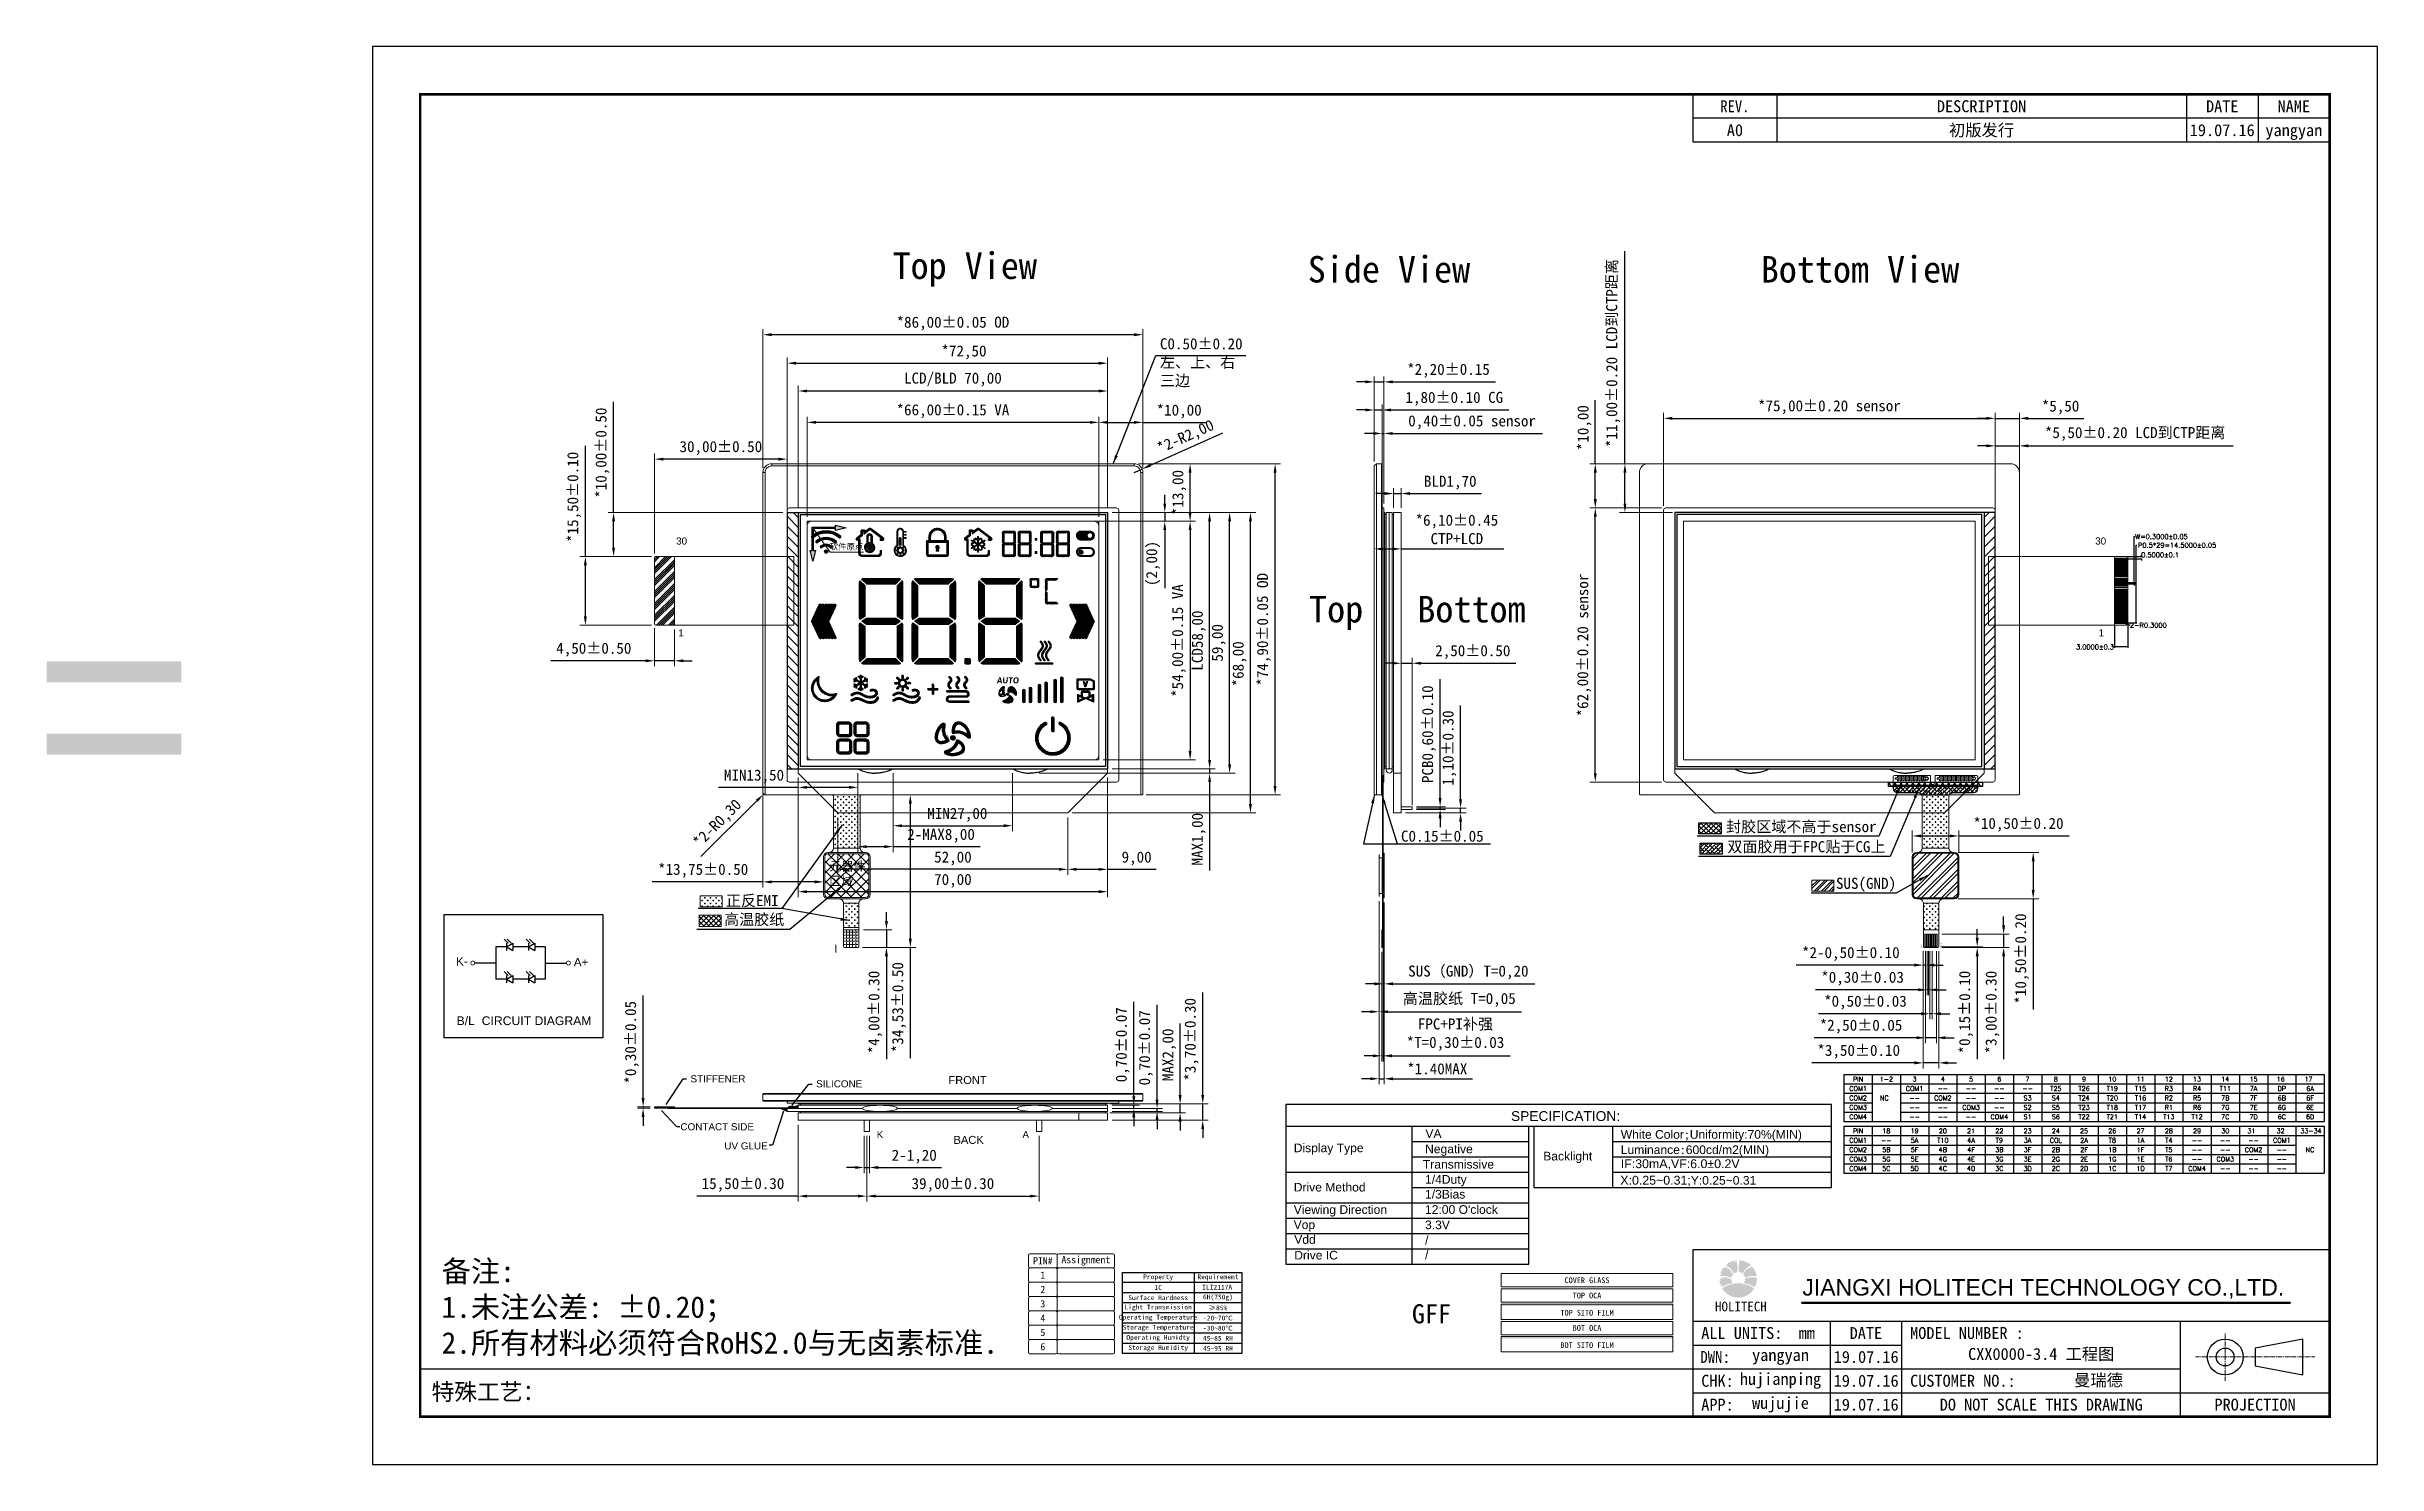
# Model space of a CAD drawing. Header units: millimetres. Extents: x 1946 to 4611, y 2266 to 2855.
# Drawn here: x 3502 to 4029, y 2518 to 2838 of the extents above; entities that cross this region are included whole.
import ezdxf
from ezdxf.enums import TextEntityAlignment as Align

# ---------------------------------------------------------------- set-up
doc = ezdxf.new("R2010")
doc.units = ezdxf.units.MM
doc.linetypes.add('CENTER', pattern=[0.6, 0.375, -0.075, 0.075, -0.075])
for name, color, linetype in [('05___PRT_ALL_DTM_CSYS', 7, 'Continuous'), ('Adhesive', 2, 'Continuous'), ('Dim', 4, 'Continuous'), ('DWG', 7, 'Continuous'), ('ITO', 6, 'Continuous'), ('Mylar', 2, 'Continuous'), ('Sealant', 3, 'Continuous')]:
    doc.layers.add(name, color=color, linetype=linetype)
for name, color, linetype, lineweight in [('Axis', 8, 'CENTER', 0), ('BACKLIGHT', 7, 'Continuous', 20), ('Cover Lens', 152, 'Continuous', 0), ('EMI', 5, 'Continuous', 0), ('Foam', 66, 'Continuous', 0), ('FPC', 30, 'Continuous', 0), ('FPC Stiffener', 7, 'Continuous', 0), ('LCD', 4, 'Continuous', 20), ('OCA', 3, 'Continuous', 0), ('PCB', 102, 'Continuous', 20), ('Sensor', 6, 'Continuous', 0), ('silicone', 193, 'Continuous', 20), ('TEXT', 7, 'Continuous', 30), ('UV GLUE', 237, 'Continuous', 20)]:
    doc.layers.add(name, color=color, linetype=linetype, lineweight=lineweight)
doc.styles.add('Arial', font='arial.ttf')
doc.styles.add('ROMANC', font='msyh.ttf', dxfattribs={"oblique": 5})
doc.styles.add('SSSoft_Romans', font='Romans')
doc.styles.get("Standard").update_dxf_attribs({"font": 'txt.shx', "bigfont": 'gbcbig.shx'})
doc.styles.add('Times New Roman', font='times.ttf')
doc.styles.add('宋体', font='')
doc.styles.add('常规', font='')
doc.styles.get('宋体').set_extended_font_data('SimSun')
doc.styles.get('常规').set_extended_font_data('SimSun')
doc.dimstyles.new('DIM', dxfattribs={"dimtxt": 2.5, "dimasz": 2, "dimexe": 1.25, "dimexo": 1, "dimgap": 1, "dimtad": 1, "dimzin": 1, "dimtxsty": '宋体', "dimcen": 2.5, "dimazin": 0, "dimtfac": 1, "dimtmove": 0, "dimatfit": 3, "dimfxl": 0, "dimlwe": 0, "dimarcsym": 0})
doc.dimstyles.get("Standard").update_dxf_attribs({"dimtxt": 1, "dimasz": 0.18, "dimexe": 0.18, "dimexo": 0.0625, "dimgap": 0.09, "dimtad": 0, "dimtih": 1, "dimtoh": 1, "dimdec": 4, "dimzin": 0, "dimdsep": 46, "dimtxsty": 'Standard', "dimcen": 0.09, "dimadec": 0, "dimazin": 0, "dimtfac": 1, "dimtdec": 4, "dimtofl": 0, "dimtmove": 0, "dimatfit": 3, "dimfxl": 0, "dimtolj": 1, "dimtzin": 0, "dimarcsym": 0})
pattern_1 = [(0, (1445.5195, -0.919), (0.635, 0.635), [0.3175, -0.9525]), (90, (1445.67825, -1.07774), (-0.635, 0.635), [0.3175, -0.9525])]
pattern_2 = [(45, (1653.613475, 3043.21237), (-0.0240427975, 0.0240427975), [])]
pattern_3 = [(45, (2317.87476, 3308.45713), (-0.0320920678, 0.0320920678), [])]
pattern_4 = [(45, (2551.620557, 3203.57304), (-0.0266376847, 0.0266376847), [])]
pattern_5 = [(45, (1641.67276, 3043.47129), (-0.0240626328, 0.0240626328), [])]
pattern_6 = [(45, (1776.263833, 3123.039955), (-0.02125618476, 0.02125618476), [])]

# ---------------------------------------------------------------- blocks, each defined once
blk = doc.blocks.new('CG1')
at = {"layer": 'Cover Lens'}
for p, q in [((-42.5, 65), (-43, 65)), ((-41, 66.5), (-41, 67)), ((41, 66.5), (41, 67)), ((42.5, 65), (43, 65))]:
    blk.add_line(p, q, dxfattribs=at)
blk.add_lwpolyline([(-43, -7.6), (-43, 65, -0.414214), (-41, 67), (41, 67, -0.414214), (43, 65), (43, -7.6, -0.414214), (42.7, -7.9), (-42.7, -7.9, -0.414214)], format="xyb", close=True, dxfattribs=at)
blk.add_lwpolyline([(-42.5, -7.9), (-42.5, 65, -0.414214), (-41, 66.5), (41, 66.5, -0.414214), (42.5, 65), (42.5, -7.9)], format="xyb", dxfattribs=at)
blk.add_lwpolyline([(-33, 0), (33, 0), (33, 54), (-33, 54)], close=True, dxfattribs=at)
blk = doc.blocks.new('CG2')
at = {"layer": 'Cover Lens'}
blk.add_lwpolyline([(43, -7.6), (43, 65, 0.414214), (41, 67), (-41, 67, 0.414214), (-43, 65), (-43, -7.6, 0.414214), (-42.7, -7.9), (42.7, -7.9, 0.414214)], format="xyb", close=True, dxfattribs=at)
blk.add_lwpolyline([(33, 0), (-33, 0), (-33, 54), (33, 54)], close=True, dxfattribs=at)
blk = doc.blocks.new('*D79')
at = {"layer": 'Defpoints', "color": 0}
for p in [(3673.9, 2753.32), (3673.9, 2730.95), (3739.9, 2730.95)]:
    blk.add_point(p, dxfattribs=at)
at = {"layer": 'Dim', "color": 0, "lineweight": 0}
for p, q in [((3673.9, 2731.95), (3673.9, 2754.57)), ((3739.9, 2731.95), (3739.9, 2754.57))]:
    blk.add_line(p, q, dxfattribs=at)
at = {"layer": 'Dim', "color": 0, "lineweight": -2}
blk.add_line((3737.9, 2753.32), (3675.9, 2753.32), dxfattribs=at)
at = {"layer": 'Dim', "color": 0}
for points in [[(3675.9, 2753.65), (3675.9, 2752.99), (3673.9, 2753.32)], [(3737.9, 2753.65), (3737.9, 2752.99), (3739.9, 2753.32)]]:
    blk.add_solid(points, dxfattribs=at)
at = {"layer": 'Dim', "color": 0, "insert": (3706.9, 2755.84), "char_height": 2.5, "attachment_point": 5, "style": '宋体'}
blk.add_mtext('{\\C2;*}66,00%%P0.15 VA', dxfattribs=at)
blk = doc.blocks.new('*D80')
at = {"layer": 'Defpoints', "color": 0}
for p in [(3663.9, 2773.15), (3663.9, 2741.95), (3749.9, 2741.95)]:
    blk.add_point(p, dxfattribs=at)
at = {"layer": 'Dim', "color": 0, "lineweight": 0}
for p, q in [((3663.9, 2742.95), (3663.9, 2774.4)), ((3749.9, 2742.95), (3749.9, 2774.4))]:
    blk.add_line(p, q, dxfattribs=at)
at = {"layer": 'Dim', "color": 0, "lineweight": -2}
blk.add_line((3747.9, 2773.15), (3665.9, 2773.15), dxfattribs=at)
at = {"layer": 'Dim', "color": 0}
for points in [[(3665.9, 2773.49), (3665.9, 2772.82), (3663.9, 2773.15)], [(3747.9, 2773.49), (3747.9, 2772.82), (3749.9, 2773.15)]]:
    blk.add_solid(points, dxfattribs=at)
at = {"layer": 'Dim', "color": 0, "insert": (3706.9, 2775.67), "char_height": 2.5, "attachment_point": 5, "style": '宋体'}
blk.add_mtext('{\\C2;*}86,00%%P0.05 OD', dxfattribs=at)
blk = doc.blocks.new('*D81')
at = {"layer": 'Defpoints', "color": 0}
for p in [(3749.9, 2753.32), (3749.9, 2741.95), (3739.9, 2730.95)]:
    blk.add_point(p, dxfattribs=at)
at = {"layer": 'Dim', "color": 0, "lineweight": 0}
for p, q in [((3739.9, 2731.95), (3739.9, 2754.57)), ((3749.9, 2742.95), (3749.9, 2754.57))]:
    blk.add_line(p, q, dxfattribs=at)
at = {"layer": 'Dim', "color": 0, "lineweight": -2}
for p, q in [((3741.9, 2753.32), (3747.9, 2753.32)), ((3749.9, 2753.32), (3764.26, 2753.32))]:
    blk.add_line(p, q, dxfattribs=at)
at = {"layer": 'Dim', "color": 0}
for points in [[(3741.9, 2753.65), (3741.9, 2752.99), (3739.9, 2753.32)], [(3747.9, 2753.65), (3747.9, 2752.99), (3749.9, 2753.32)]]:
    blk.add_solid(points, dxfattribs=at)
at = {"layer": 'Dim', "color": 0, "insert": (3758.08, 2755.78), "char_height": 2.5, "attachment_point": 5, "style": '宋体'}
blk.add_mtext('{\\C2;*}10,00', dxfattribs=at)
blk = doc.blocks.new('*D82')
at = {"layer": 'Defpoints', "color": 0}
for p in [(3747.9, 2741.95), (3749.73, 2742.77)]:
    blk.add_point(p, dxfattribs=at)
at = {"layer": 'Dim', "color": 0, "lineweight": -2}
for p, q in [((3767.91, 2750.9), (3751.55, 2743.58)), ((3747.9, 2741.95), (3749.73, 2742.77))]:
    blk.add_line(p, q, dxfattribs=at)
at = {"layer": 'Dim', "color": 0}
blk.add_solid([(3751.41, 2743.89), (3751.69, 2743.28), (3749.73, 2742.77)], dxfattribs=at)
at = {"layer": 'Dim', "color": 0, "insert": (3759.64, 2749.89), "char_height": 2.5, "attachment_point": 5, "rotation": 24.089, "style": '宋体'}
blk.add_mtext('{\\C2;*}2-R2,00', dxfattribs=at)
blk = doc.blocks.new('*D83')
at = {"layer": 'Defpoints', "color": 0}
for p in [(3663.99, 2669.14), (3664.2, 2669.35)]:
    blk.add_point(p, dxfattribs=at)
at = {"layer": 'Dim', "color": 0, "lineweight": -2}
for p, q in [((3664.2, 2669.35), (3663.99, 2669.14)), ((3649.87, 2655.09), (3662.57, 2667.73))]:
    blk.add_line(p, q, dxfattribs=at)
at = {"layer": 'Dim', "color": 0}
blk.add_solid([(3662.33, 2667.96), (3662.8, 2667.49), (3663.99, 2669.14)], dxfattribs=at)
at = {"layer": 'Dim', "color": 0, "insert": (3653.78, 2662.45), "char_height": 2.5, "attachment_point": 5, "rotation": 44.855, "style": '宋体'}
blk.add_mtext('{\\C2;*}2-R0,30', dxfattribs=at)
blk = doc.blocks.new('*D91')
at = {"layer": 'Defpoints', "color": 0}
for p in [(3739.9, 2730.95), (3739.9, 2676.95), (3760.56, 2676.95)]:
    blk.add_point(p, dxfattribs=at)
at = {"layer": 'Dim', "color": 0, "lineweight": 0}
for p, q in [((3740.9, 2730.95), (3761.81, 2730.95)), ((3740.9, 2676.95), (3761.81, 2676.95))]:
    blk.add_line(p, q, dxfattribs=at)
at = {"layer": 'Dim', "color": 0, "lineweight": -2}
blk.add_line((3760.56, 2728.95), (3760.56, 2678.95), dxfattribs=at)
at = {"layer": 'Dim', "color": 0}
for points in [[(3760.23, 2728.95), (3760.89, 2728.95), (3760.56, 2730.95)], [(3760.23, 2678.95), (3760.89, 2678.95), (3760.56, 2676.95)]]:
    blk.add_solid(points, dxfattribs=at)
at = {"layer": 'Dim', "color": 0, "insert": (3758.04, 2703.95), "char_height": 2.5, "attachment_point": 5, "rotation": 90, "style": '宋体'}
blk.add_mtext('{\\C2;*}54,00%%P0.15 VA', dxfattribs=at)
blk = doc.blocks.new('*D92')
at = {"layer": 'Defpoints', "color": 0}
for p in [(3747.9, 2743.95), (3779.78, 2743.95), (3749.6, 2669.05)]:
    blk.add_point(p, dxfattribs=at)
at = {"layer": 'Dim', "color": 0, "lineweight": 0}
for p, q in [((3748.9, 2743.95), (3781.03, 2743.95)), ((3750.6, 2669.05), (3781.03, 2669.05))]:
    blk.add_line(p, q, dxfattribs=at)
at = {"layer": 'Dim', "color": 0, "lineweight": -2}
blk.add_line((3779.78, 2671.05), (3779.78, 2741.95), dxfattribs=at)
at = {"layer": 'Dim', "color": 0}
for points in [[(3779.45, 2741.95), (3780.11, 2741.95), (3779.78, 2743.95)], [(3779.45, 2671.05), (3780.11, 2671.05), (3779.78, 2669.05)]]:
    blk.add_solid(points, dxfattribs=at)
at = {"layer": 'Dim', "color": 0, "insert": (3777.26, 2706.5), "char_height": 2.5, "attachment_point": 5, "rotation": 90, "style": '宋体'}
blk.add_mtext('{\\C2;*}74,90%%P0.05 OD', dxfattribs=at)
blk = doc.blocks.new('*D93')
at = {"layer": 'Defpoints', "color": 0}
for p in [(3747.9, 2743.95), (3760.56, 2743.95), (3739.9, 2730.95)]:
    blk.add_point(p, dxfattribs=at)
at = {"layer": 'Dim', "color": 0, "lineweight": 0}
for p, q in [((3748.9, 2743.95), (3761.81, 2743.95)), ((3740.9, 2730.95), (3761.81, 2730.95))]:
    blk.add_line(p, q, dxfattribs=at)
at = {"layer": 'Dim', "color": 0, "lineweight": -2}
blk.add_line((3760.56, 2732.95), (3760.56, 2741.95), dxfattribs=at)
at = {"layer": 'Dim', "color": 0}
for points in [[(3760.23, 2741.95), (3760.89, 2741.95), (3760.56, 2743.95)], [(3760.23, 2732.95), (3760.89, 2732.95), (3760.56, 2730.95)]]:
    blk.add_solid(points, dxfattribs=at)
at = {"layer": 'Dim', "color": 0, "insert": (3758.1, 2737.45), "char_height": 2.5, "attachment_point": 5, "rotation": 90, "style": '宋体'}
blk.add_mtext('{\\C2;*}13,00', dxfattribs=at)
blk = doc.blocks.new('*D94')
at = {"layer": 'Defpoints', "color": 0}
for p in [(3942.69, 2754.23), (3867.69, 2733.45), (3942.69, 2733.45)]:
    blk.add_point(p, dxfattribs=at)
at = {"layer": 'Dim', "color": 0, "lineweight": 0}
for p, q in [((3867.69, 2734.45), (3867.69, 2755.48)), ((3942.69, 2734.45), (3942.69, 2755.48))]:
    blk.add_line(p, q, dxfattribs=at)
at = {"layer": 'Dim', "color": 0, "lineweight": -2}
blk.add_line((3869.69, 2754.23), (3940.69, 2754.23), dxfattribs=at)
at = {"layer": 'Dim', "color": 0}
for points in [[(3869.69, 2754.57), (3869.69, 2753.9), (3867.69, 2754.23)], [(3940.69, 2754.57), (3940.69, 2753.9), (3942.69, 2754.23)]]:
    blk.add_solid(points, dxfattribs=at)
at = {"layer": 'Dim', "color": 0, "insert": (3905.19, 2756.75), "char_height": 2.5, "attachment_point": 5, "style": '宋体'}
blk.add_mtext('{\\C2;*}75,00%%P0.20 sensor', dxfattribs=at)
blk = doc.blocks.new('*D95')
at = {"layer": 'Defpoints', "color": 0}
for p in [(3852.22, 2733.95), (3868.19, 2733.95), (3868.19, 2671.95)]:
    blk.add_point(p, dxfattribs=at)
at = {"layer": 'Dim', "color": 0, "lineweight": 0}
for p, q in [((3867.19, 2733.95), (3850.97, 2733.95)), ((3867.19, 2671.95), (3850.97, 2671.95))]:
    blk.add_line(p, q, dxfattribs=at)
at = {"layer": 'Dim', "color": 0, "lineweight": -2}
blk.add_line((3852.22, 2673.95), (3852.22, 2731.95), dxfattribs=at)
at = {"layer": 'Dim', "color": 0}
for points in [[(3851.89, 2731.95), (3852.56, 2731.95), (3852.22, 2733.95)], [(3851.89, 2673.95), (3852.56, 2673.95), (3852.22, 2671.95)]]:
    blk.add_solid(points, dxfattribs=at)
at = {"layer": 'Dim', "color": 0, "insert": (3849.7, 2702.95), "char_height": 2.5, "attachment_point": 5, "rotation": 90, "style": '宋体'}
blk.add_mtext('{\\C2;*}62,00%%P0.20 sensor', dxfattribs=at)
blk = doc.blocks.new('*D96')
at = {"layer": 'Defpoints', "color": 0}
for p in [(3852.22, 2743.95), (3864.19, 2743.95), (3868.19, 2733.95)]:
    blk.add_point(p, dxfattribs=at)
at = {"layer": 'Dim', "color": 0, "lineweight": -2}
for p, q in [((3852.22, 2743.95), (3852.22, 2758.31)), ((3852.22, 2735.95), (3852.22, 2741.95))]:
    blk.add_line(p, q, dxfattribs=at)
at = {"layer": 'Dim', "color": 0, "lineweight": 0}
for p, q in [((3863.19, 2743.95), (3850.97, 2743.95)), ((3867.19, 2733.95), (3850.97, 2733.95))]:
    blk.add_line(p, q, dxfattribs=at)
at = {"layer": 'Dim', "color": 0}
for points in [[(3851.89, 2741.95), (3852.56, 2741.95), (3852.22, 2743.95)], [(3851.89, 2735.95), (3852.56, 2735.95), (3852.22, 2733.95)]]:
    blk.add_solid(points, dxfattribs=at)
at = {"layer": 'Dim', "color": 0, "insert": (3849.77, 2752.13), "char_height": 2.5, "attachment_point": 5, "rotation": 90, "style": '宋体'}
blk.add_mtext('{\\C2;*}10,00', dxfattribs=at)
blk = doc.blocks.new('*D97')
at = {"layer": 'Defpoints', "color": 0}
for p in [(3948.19, 2754.23), (3948.19, 2741.95), (3942.69, 2733.45)]:
    blk.add_point(p, dxfattribs=at)
at = {"layer": 'Dim', "color": 0, "lineweight": -2}
for p, q in [((3940.69, 2754.23), (3938.69, 2754.23)), ((3942.69, 2754.23), (3948.19, 2754.23)), ((3950.19, 2754.23), (3962.78, 2754.23))]:
    blk.add_line(p, q, dxfattribs=at)
at = {"layer": 'Dim', "color": 0, "lineweight": 0}
for p, q in [((3942.69, 2734.45), (3942.69, 2755.48)), ((3948.19, 2742.95), (3948.19, 2755.48))]:
    blk.add_line(p, q, dxfattribs=at)
at = {"layer": 'Dim', "color": 0}
for points in [[(3940.69, 2754.57), (3940.69, 2753.9), (3942.69, 2754.23)], [(3950.19, 2754.57), (3950.19, 2753.9), (3948.19, 2754.23)]]:
    blk.add_solid(points, dxfattribs=at)
at = {"layer": 'Dim', "color": 0, "insert": (3957.48, 2756.69), "char_height": 2.5, "attachment_point": 5, "style": '宋体'}
blk.add_mtext('{\\C2;*}5,50', dxfattribs=at)
blk = doc.blocks.new('*D98')
at = {"layer": 'Defpoints', "color": 0}
for p in [(3804.41, 2750.81), (3804.01, 2733.95), (3804.41, 2733.95)]:
    blk.add_point(p, dxfattribs=at)
at = {"layer": 'Dim', "color": 0, "lineweight": -2}
for p, q in [((3802.01, 2750.81), (3800.01, 2750.81)), ((3804.01, 2750.81), (3804.41, 2750.81)), ((3806.41, 2750.81), (3840.31, 2750.81))]:
    blk.add_line(p, q, dxfattribs=at)
at = {"layer": 'Dim', "color": 0, "lineweight": 0}
for p, q in [((3804.01, 2734.95), (3804.01, 2752.06)), ((3804.41, 2734.95), (3804.41, 2752.06))]:
    blk.add_line(p, q, dxfattribs=at)
at = {"layer": 'Dim', "color": 0}
for points in [[(3802.01, 2751.15), (3802.01, 2750.48), (3804.01, 2750.81)], [(3806.41, 2751.15), (3806.41, 2750.48), (3804.41, 2750.81)]]:
    blk.add_solid(points, dxfattribs=at)
at = {"layer": 'Dim', "color": 0, "insert": (3824.36, 2753.34), "char_height": 2.5, "attachment_point": 5, "style": '宋体'}
blk.add_mtext('0,40%%P0.05 sensor', dxfattribs=at)
blk = doc.blocks.new('*D99')
at = {"layer": 'Defpoints', "color": 0}
for p in [(3804.01, 2756.13), (3802.21, 2743.45), (3804.01, 2743.8)]:
    blk.add_point(p, dxfattribs=at)
at = {"layer": 'Dim', "color": 0, "lineweight": -2}
for p, q in [((3800.21, 2756.13), (3798.21, 2756.13)), ((3802.21, 2756.13), (3804.01, 2756.13)), ((3806.01, 2756.13), (3832.65, 2756.13))]:
    blk.add_line(p, q, dxfattribs=at)
at = {"layer": 'Dim', "color": 0, "lineweight": 0}
for p, q in [((3802.21, 2744.45), (3802.21, 2757.38)), ((3804.01, 2744.8), (3804.01, 2757.38))]:
    blk.add_line(p, q, dxfattribs=at)
at = {"layer": 'Dim', "color": 0}
for points in [[(3800.21, 2756.46), (3800.21, 2755.79), (3802.21, 2756.13)], [(3806.01, 2756.46), (3806.01, 2755.79), (3804.01, 2756.13)]]:
    blk.add_solid(points, dxfattribs=at)
at = {"layer": 'Dim', "color": 0, "insert": (3820.33, 2758.65), "char_height": 2.5, "attachment_point": 5, "style": '宋体'}
blk.add_mtext('1,80%%P0.10 CG', dxfattribs=at)
blk = doc.blocks.new('*D100')
at = {"layer": 'Defpoints', "color": 0}
for p in [(3804.41, 2762.48), (3802.21, 2743.45), (3804.41, 2733.95)]:
    blk.add_point(p, dxfattribs=at)
at = {"layer": 'Dim', "color": 0, "lineweight": 0}
for p, q in [((3802.21, 2744.45), (3802.21, 2763.73)), ((3804.41, 2734.95), (3804.41, 2763.73))]:
    blk.add_line(p, q, dxfattribs=at)
at = {"layer": 'Dim', "color": 0, "lineweight": -2}
for p, q in [((3800.21, 2762.48), (3798.21, 2762.48)), ((3802.21, 2762.48), (3804.41, 2762.48)), ((3806.41, 2762.48), (3829.62, 2762.48))]:
    blk.add_line(p, q, dxfattribs=at)
at = {"layer": 'Dim', "color": 0}
for points in [[(3800.21, 2762.82), (3800.21, 2762.15), (3802.21, 2762.48)], [(3806.41, 2762.82), (3806.41, 2762.15), (3804.41, 2762.48)]]:
    blk.add_solid(points, dxfattribs=at)
at = {"layer": 'Dim', "color": 0, "insert": (3819.01, 2765), "char_height": 2.5, "attachment_point": 5, "style": '宋体'}
blk.add_mtext('{\\C2;*}2,20%%P0.15', dxfattribs=at)
blk = doc.blocks.new('*D101')
at = {"layer": 'Defpoints', "color": 0}
for p in [(3663.9, 2669.85), (3663.9, 2649.36), (3677.65, 2650.77)]:
    blk.add_point(p, dxfattribs=at)
at = {"layer": 'Dim', "color": 0, "lineweight": 0}
for p, q in [((3663.9, 2668.85), (3663.9, 2648.11)), ((3677.65, 2649.77), (3677.65, 2648.11))]:
    blk.add_line(p, q, dxfattribs=at)
at = {"layer": 'Dim', "color": 0, "lineweight": -2}
for p, q in [((3663.9, 2649.36), (3638.87, 2649.36)), ((3675.65, 2649.36), (3665.9, 2649.36))]:
    blk.add_line(p, q, dxfattribs=at)
at = {"layer": 'Dim', "color": 0}
for points in [[(3665.9, 2649.69), (3665.9, 2649.02), (3663.9, 2649.36)], [(3675.65, 2649.69), (3675.65, 2649.02), (3677.65, 2649.36)]]:
    blk.add_solid(points, dxfattribs=at)
at = {"layer": 'Dim', "color": 0, "insert": (3650.39, 2651.88), "char_height": 2.5, "attachment_point": 5, "style": '宋体'}
blk.add_mtext('{\\C2;*}13,75%%P0.50', dxfattribs=at)
blk = doc.blocks.new('*D102')
at = {"layer": 'Defpoints', "color": 0}
for p in [(3689.45, 2669.05), (3685.45, 2634.52), (3697.26, 2634.52)]:
    blk.add_point(p, dxfattribs=at)
at = {"layer": 'Dim', "color": 0, "lineweight": 0}
for p, q in [((3690.45, 2669.05), (3698.51, 2669.05)), ((3686.45, 2634.52), (3698.51, 2634.52))]:
    blk.add_line(p, q, dxfattribs=at)
at = {"layer": 'Dim', "color": 0, "lineweight": -2}
for p, q in [((3697.26, 2667.05), (3697.26, 2636.52)), ((3697.26, 2634.52), (3697.26, 2609.5))]:
    blk.add_line(p, q, dxfattribs=at)
at = {"layer": 'Dim', "color": 0}
for points in [[(3696.92, 2667.05), (3697.59, 2667.05), (3697.26, 2669.05)], [(3696.92, 2636.52), (3697.59, 2636.52), (3697.26, 2634.52)]]:
    blk.add_solid(points, dxfattribs=at)
at = {"layer": 'Dim', "color": 0, "insert": (3694.73, 2621.01), "char_height": 2.5, "attachment_point": 5, "rotation": 90, "style": '宋体'}
blk.add_mtext('{\\C2;*}34,53%%P0.50', dxfattribs=at)
blk = doc.blocks.new('*D103')
at = {"layer": 'Defpoints', "color": 0}
for p in [(3685.65, 2638.52), (3685.45, 2634.52), (3691.86, 2634.52)]:
    blk.add_point(p, dxfattribs=at)
at = {"layer": 'Dim', "color": 0, "lineweight": -2}
for p, q in [((3691.86, 2640.52), (3691.86, 2642.52)), ((3691.86, 2638.52), (3691.86, 2634.52)), ((3691.86, 2632.52), (3691.86, 2609.27))]:
    blk.add_line(p, q, dxfattribs=at)
at = {"layer": 'Dim', "color": 0, "lineweight": 0}
for p, q in [((3686.65, 2638.52), (3693.11, 2638.52)), ((3686.45, 2634.52), (3693.11, 2634.52))]:
    blk.add_line(p, q, dxfattribs=at)
at = {"layer": 'Dim', "color": 0}
for points in [[(3691.53, 2640.52), (3692.2, 2640.52), (3691.86, 2638.52)], [(3691.53, 2632.52), (3692.2, 2632.52), (3691.86, 2634.52)]]:
    blk.add_solid(points, dxfattribs=at)
at = {"layer": 'Dim', "color": 0, "insert": (3689.34, 2619.9), "char_height": 2.5, "attachment_point": 5, "rotation": 90, "style": '宋体'}
blk.add_mtext('{\\C2;*}4,00%%P0.30', dxfattribs=at)
blk = doc.blocks.new('*D104')
at = {"layer": 'Defpoints', "color": 0}
for p in [(3804.26, 2645.72), (3804.46, 2645.72), (3804.46, 2626.29)]:
    blk.add_point(p, dxfattribs=at)
at = {"layer": 'Dim', "color": 0, "lineweight": 0}
for p, q in [((3804.26, 2644.72), (3804.26, 2625.04)), ((3804.46, 2644.72), (3804.46, 2625.04))]:
    blk.add_line(p, q, dxfattribs=at)
at = {"layer": 'Dim', "color": 0, "lineweight": -2}
for p, q in [((3802.26, 2626.29), (3800.26, 2626.29)), ((3804.26, 2626.29), (3804.46, 2626.29)), ((3806.46, 2626.29), (3838.57, 2626.29))]:
    blk.add_line(p, q, dxfattribs=at)
at = {"layer": 'Dim', "color": 0}
for points in [[(3802.26, 2626.63), (3802.26, 2625.96), (3804.26, 2626.29)], [(3806.46, 2626.63), (3806.46, 2625.96), (3804.46, 2626.29)]]:
    blk.add_solid(points, dxfattribs=at)
at = {"layer": 'Dim', "color": 0, "lineweight": 0, "insert": (3823.51, 2628.86), "char_height": 2.5, "attachment_point": 5, "style": '宋体'}
blk.add_mtext('SUS（GND）T=0,20', dxfattribs=at)
blk = doc.blocks.new('*D105')
at = {"layer": 'Defpoints', "color": 0}
for p in [(3803.31, 2646.02), (3803.36, 2646.02), (3803.36, 2619.98)]:
    blk.add_point(p, dxfattribs=at)
at = {"layer": 'Dim', "color": 0, "lineweight": 0}
for p, q in [((3803.31, 2645.02), (3803.31, 2618.73)), ((3803.36, 2645.02), (3803.36, 2618.73))]:
    blk.add_line(p, q, dxfattribs=at)
at = {"layer": 'Dim', "color": 0, "lineweight": -2}
for p, q in [((3801.31, 2619.98), (3799.31, 2619.98)), ((3803.31, 2619.98), (3803.36, 2619.98)), ((3805.36, 2619.98), (3835.57, 2619.98))]:
    blk.add_line(p, q, dxfattribs=at)
at = {"layer": 'Dim', "color": 0}
for points in [[(3801.31, 2620.32), (3801.31, 2619.65), (3803.31, 2619.98)], [(3805.36, 2620.32), (3805.36, 2619.65), (3803.36, 2619.98)]]:
    blk.add_solid(points, dxfattribs=at)
at = {"layer": 'Dim', "color": 0, "lineweight": 0, "insert": (3821.46, 2622.66), "char_height": 2.5, "attachment_point": 5, "style": '宋体'}
blk.add_mtext('高温胶纸 T=0,05', dxfattribs=at)
blk = doc.blocks.new('*D84')
at = {"layer": 'Defpoints', "color": 0}
for p in [(3803.31, 2646.02), (3804.46, 2645.72), (3804.46, 2604.81)]:
    blk.add_point(p, dxfattribs=at)
at = {"layer": 'Dim', "color": 0, "lineweight": 0}
for p, q in [((3803.31, 2645.02), (3803.31, 2603.56)), ((3804.46, 2644.72), (3804.46, 2603.56))]:
    blk.add_line(p, q, dxfattribs=at)
at = {"layer": 'Dim', "color": 0, "lineweight": -2}
for p, q in [((3801.31, 2604.81), (3799.31, 2604.81)), ((3803.31, 2604.81), (3804.46, 2604.81)), ((3806.46, 2604.81), (3824.47, 2604.81))]:
    blk.add_line(p, q, dxfattribs=at)
at = {"layer": 'Dim', "color": 0}
for points in [[(3801.31, 2605.14), (3801.31, 2604.48), (3803.31, 2604.81)], [(3806.46, 2605.14), (3806.46, 2604.48), (3804.46, 2604.81)]]:
    blk.add_solid(points, dxfattribs=at)
at = {"layer": 'Dim', "color": 0, "lineweight": 0, "insert": (3816.47, 2607.06), "char_height": 2.5, "attachment_point": 5, "style": '宋体'}
blk.add_mtext('{\\C2;*}1.40MAX', dxfattribs=at)
blk = doc.blocks.new('*D106')
at = {"layer": 'Defpoints', "color": 0}
for p in [(3803.91, 2634.52), (3804.21, 2634.52), (3803.91, 2610.01)]:
    blk.add_point(p, dxfattribs=at)
at = {"layer": 'Dim', "color": 0, "lineweight": 0}
for p, q in [((3803.91, 2633.52), (3803.91, 2608.76)), ((3804.21, 2633.52), (3804.21, 2608.76))]:
    blk.add_line(p, q, dxfattribs=at)
at = {"layer": 'Dim', "color": 0, "lineweight": -2}
for p, q in [((3801.91, 2610.01), (3799.91, 2610.01)), ((3803.91, 2610.01), (3804.21, 2610.01)), ((3806.21, 2610.01), (3832.97, 2610.01))]:
    blk.add_line(p, q, dxfattribs=at)
at = {"layer": 'Dim', "color": 0}
for points in [[(3801.91, 2610.34), (3801.91, 2609.67), (3803.91, 2610.01)], [(3806.21, 2610.34), (3806.21, 2609.67), (3804.21, 2610.01)]]:
    blk.add_solid(points, dxfattribs=at)
at = {"layer": 'Dim', "color": 0, "lineweight": 0, "insert": (3820.59, 2614.81), "char_height": 2.5, "attachment_point": 5, "style": '宋体'}
blk.add_mtext('FPC+PI补强\\P{\\C2;*}T=0,30%%P0.03', dxfattribs=at)
blk = doc.blocks.new('特性参数')
at = {"layer": 'Dim', "flags": 128}
for points in [[(-62.5, 31.8), (-62.5, 42.4), (0, 42.4), (0, 31.8)], [(0, 37.1), (-62.5, 37.1)], [(-25, 42.4), (-25, 31.8)], [(0, 31.8), (0, 0), (-62.5, 0), (-62.5, 31.8)], [(0, 31.8), (-62.5, 31.8)], [(0, 26.5), (-62.5, 26.5)], [(-25, 31.8), (-25, 0)], [(0, 21.2), (-62.5, 21.2)], [(0, 15.9), (-62.5, 15.9)], [(0, 10.6), (-62.5, 10.6)], [(0, 5.3), (-62.5, 5.3)]]:
    blk.add_lwpolyline(points, dxfattribs=at)
at = {"layer": 'Dim', "char_height": 2.5, "width": 9.326163987900191e-14, "attachment_point": 5, "style": '宋体'}
for s, insert in [('Property', (-43.8, 39.8)), ('Requirement', (-12.5, 39.8)), ('Light Transmission', (-43.8, 23.9)), ('Surface Hardness', (-43.8, 29.2)), ('IC', (-43.8, 34.5)), ('Operating Temperature', (-43.8, 18.6)), ('Storage Temperature', (-43.8, 13.3)), ('Operating Humidty', (-43.8, 8)), ('Storage Humidity', (-43.8, 2.7))]:
    blk.add_mtext(s, dxfattribs=dict(at, insert=insert))
blk = doc.blocks.new('REV._Holitech')
at = {"color": 0}
for points in [[(133.33, -5), (0, -5), (0, 0)], [(17.5, -0.01), (17.5, -5.01)]]:
    blk.add_lwpolyline(points, dxfattribs=at)
at = {"layer": 'Dim', "color": 0}
for points in [[(103.33, 0), (103.33, -5)], [(118.33, 0), (118.33, -5)]]:
    blk.add_lwpolyline(points, dxfattribs=at)
blk = doc.blocks.new('REV_Holitech')
at = {"color": 0, "style": 'Times New Roman'}
for tag, p in [('REV.', (8.75, -2.5)), ('DESCRIPTON', (60.42, -2.5)), ('DATE', (110.83, -2.5)), ('NAME', (125.83, -2.5))]:
    blk.add_attdef(tag, text='', height=2.5, dxfattribs=at).set_placement(p, align=Align.MIDDLE_CENTER)
blk = doc.blocks.new('HOLITECH')
h = blk.add_hatch(color=94)
h.set_gradient(color1=(0, 143, 0), color2=(255, 255, 0), tint=1, name='SPHERICAL')
edge = h.paths.add_edge_path()
edge.add_arc((-0.2, -1), 4.37, 97.7798, 127.0413)
edge.add_arc((-2.9, 2.5), 0.13, 206.9862, 307.0413, ccw=False)
edge.add_arc((-13.1, -2.7), 11.4, 26.9862, 63.3955)
edge.add_arc((-8, 7.6), 0.13, 132.0554, 243.3955, ccw=False)
edge.add_arc((-0.2, -1), 11.8, 94.9014, 132.0554, ccw=False)
edge.add_arc((-1.2, 10.4), 0.325, 6.0893, 94.9014, ccw=False)
edge.add_arc((-61.9, 3.9), 61.4, -0.2811, 6.0893, ccw=False)
edge.add_arc((-0.8, 3.6), 0.325, 277.7798, 358.1911, ccw=False)
edge = h.paths.add_edge_path()
edge.add_arc((-4.9, -1.2), 0.325, 1.4975, 65.1441, ccw=False)
edge.add_arc((-0.2, -1), 4.37, 181.4975, 214.2016)
edge.add_arc((-3.9, -3.6), 0.13, -80.1348, 34.2016, ccw=False)
edge.add_arc((-0.2, -25.1), 21.7, 99.8652, 118.4053)
edge.add_arc((-10.7, -5.7), 0.325, 204.0234, 298.4053, ccw=False)
edge.add_arc((-0.2, -1), 11.8, 178.8316, 204.0234, ccw=False)
edge.add_arc((-11.6, -0.8), 0.325, 108.828, 178.8316, ccw=False)
edge.add_arc((-8.7, -9.4), 9.43, 65.1441, 108.828, ccw=False)
edge = h.paths.add_edge_path()
edge.add_arc((-9.4, -8.9), 9.77, 61.1772, 101.9708)
edge.add_arc((-11.5, 1), 0.325, 169.7673, 281.9708, ccw=False)
edge.add_arc((-0.2, -1), 11.8, 139.9895, 169.7673, ccw=False)
edge.add_arc((-9, 6.3), 0.325, 74.4887, 139.9895, ccw=False)
edge.add_arc((-11.2, -1.6), 8.6, 26.1972, 74.4887, ccw=False)
edge.add_arc((-3.7, 2), 0.325, -40.5205, 26.1972, ccw=False)
edge.add_arc((-0.2, -1), 4.37, 139.4795, 169.278)
edge.add_arc((-4.6, -0.2), 0.13, 243.35, 349.278, ccw=False)
edge = h.paths.add_edge_path()
edge.add_arc((-0.2, -1), 4.37, 52.9587, 82.2202, ccw=False)
edge.add_arc((2.5, 2.5), 0.13, 232.9587, 333.0138)
edge.add_arc((12.8, -2.7), 11.4, 116.6045, 153.0138, ccw=False)
edge.add_arc((7.6, 7.6), 0.13, 296.6045, 407.9446)
edge.add_arc((-0.2, -1), 11.8, 47.9446, 85.0986)
edge.add_arc((0.8, 10.4), 0.325, 85.0986, 173.9107)
edge.add_arc((61.5, 3.9), 61.4, 173.9107, 180.2811)
edge.add_arc((0.5, 3.6), 0.325, 181.8089, 262.2202)
edge = h.paths.add_edge_path()
edge.add_arc((4.5, -1.2), 0.325, 114.8559, 178.5025)
edge.add_arc((-0.2, -1), 4.37, 325.7984, 358.5025, ccw=False)
edge.add_arc((3.5, -3.6), 0.13, 145.7984, 260.1348)
edge.add_arc((-0.2, -25.1), 21.7, 61.5947, 80.1348, ccw=False)
edge.add_arc((10.3, -5.7), 0.325, 241.5947, 335.9766)
edge.add_arc((-0.2, -1), 11.8, 335.9766, 361.1684)
edge.add_arc((11.3, -0.8), 0.325, 1.1684, 71.172)
edge.add_arc((8.3, -9.4), 9.43, 71.172, 114.8559)
edge = h.paths.add_edge_path()
edge.add_arc((9, -8.9), 9.77, 78.0292, 118.8228, ccw=False)
edge.add_arc((11.1, 1), 0.325, 258.0292, 370.2327)
edge.add_arc((-0.2, -1), 11.8, 10.2327, 40.0105)
edge.add_arc((8.6, 6.3), 0.325, 40.0105, 105.5113)
edge.add_arc((10.8, -1.6), 8.6, 105.5113, 153.8028)
edge.add_arc((3.4, 2), 0.325, 153.8028, 220.5205)
edge.add_arc((-0.2, -1), 4.37, 10.722, 40.5205, ccw=False)
edge.add_arc((4.2, -0.2), 0.13, 190.722, 296.65)
edge = h.paths.add_edge_path()
edge.add_arc((-0.2, -16.7), 13, 79.0127, 100.9873)
edge.add_arc((2, -27.9), 24.4, 100.9873, 119.7579)
edge.add_arc((-10, -7), 0.325, 119.7579, 211.5041)
edge.add_arc((-0.2, -1), 11.8, 211.5041, 328.4964)
edge.add_arc((9.6, -7), 0.325, 328.4964, 421.548)
edge.add_arc((-2.4, -27.9), 24.4, 60.2595, 79.0127)
at = {"color": 94, "true_color": 0x00ad00, "insert": (1.5, -18.5), "char_height": 6, "attachment_point": 5, "style": '宋体'}
blk.add_mtext('HOLITECH', dxfattribs=at)
blk = doc.blocks.new('工程图框')
at = {"color": 4}
blk.add_lwpolyline([(-525, 0), (0, 0), (0, 371.25), (-525, 371.25)], close=True, dxfattribs=at)
at = {"const_width": 0.625}
blk.add_lwpolyline([(-512.5, 12.5), (-12.5, 12.5), (-12.5, 358.75), (-512.5, 358.75)], close=True, dxfattribs=at)
at = {"color": 0}
for points in [[(-12.5, 352.5), (-179.17, 352.5), (-179.17, 358.75)], [(-157.29, 358.74), (-157.29, 352.49)], [(-179.17, 12.5), (-179.17, 56.25), (-12.5, 56.25), (-12.5, 12.5), (-179.1, 12.5)], [(-179.17, 37.5), (-12.5, 37.5)], [(-143.23, 12.5), (-143.23, 37.5)], [(-51.56, 12.5), (-51.56, 37.5)], [(-179.17, 31.25), (-124.48, 31.25)], [(-512.5, 25), (-51.56, 25)], [(-179.17, 18.75), (-12.5, 18.75)]]:
    blk.add_lwpolyline(points, dxfattribs=at)
at = {"color": 1, "const_width": 0.625, "flags": 128}
blk.add_lwpolyline([(-150.87, 42.31), (-22.75, 42.31)], dxfattribs=at)
blk.add_lwpolyline([(-124.48, 12.5), (-124.48, 37.5)])
at = {"color": 0}
blk.add_lwpolyline([(-19.53, 23.44), (-19.53, 32.81), (-32.03, 30.47), (-32.03, 25.78)], close=True, dxfattribs=at)
for radius in [4.69, 2.34]:
    blk.add_circle((-39.84, 28.12), radius, dxfattribs=at)
at = {"layer": 'Axis', "linetype": 'CENTER', "ltscale": 3, "flags": 128}
for points in [[(-39.84, 21.87), (-39.84, 34.38)], [(-47.66, 28.12), (-16.41, 28.12)]]:
    blk.add_lwpolyline(points, dxfattribs=at)
at = {"layer": 'Dim', "color": 0}
for points in [[(-50, 358.75), (-50, 352.5)], [(-31.25, 358.75), (-31.25, 352.5)]]:
    blk.add_lwpolyline(points, dxfattribs=at)
at = {"xscale": 0.4144504980115298, "yscale": 0.4144504980114926, "zscale": 0.4144504980114861}
blk.add_blockref('HOLITECH', (-167.28, 48.99), dxfattribs=at)
at = {"color": 4, "insert": (-150.56, 45.96), "char_height": 4.3, "attachment_point": 4, "style": 'Arial'}
blk.add_mtext('{\\C3;JIANGXI HOLITECH TECHNOLOGY CO.,LTD.}', dxfattribs=at)
at = {"color": 0, "char_height": 3.125, "style": '宋体'}
for s, insert, width, attachment_point in [(' ALL UNITS:  mm', (-179.17, 34.38), 4.884981308350689e-13, 4), ('{\\W0.9; DWN}:', (-179.17, 28.12), 4.884981308350689e-13, 4), (' CHK:', (-179.17, 21.87), 4.884981308350689e-13, 4), (' APP:', (-179.17, 15.62), 4.884981308350689e-13, 4), ('PROJECTION', (-32.03, 15.62), 6.661338147750939e-13, 5)]:
    blk.add_mtext(s, dxfattribs=dict(at, insert=insert, width=width, attachment_point=attachment_point))
at = {"color": 0, "char_height": 3.125, "attachment_point": 4, "style": '宋体'}
for s, insert in [(' MODEL NUMBER :', (-124.48, 34.38)), ('{\\C256; CUSTOMER NO.:}', (-124.48, 21.87))]:
    blk.add_mtext(s, dxfattribs=dict(at, insert=insert))
at = {"color": 1, "style": '宋体'}
for s, insert, char_height, width, attachment_point in [('{\\fSimSun|b0|i0|c134|p2; 特殊工艺：}', (-512.5, 18.75), 4.375, 4.884981308350689e-13, 4), ('DO NOT SCALE THIS DRAWING', (-88.02, 15.62), 3.125, 6.661338147750939e-13, 5)]:
    blk.add_mtext(s, dxfattribs=dict(at, insert=insert, char_height=char_height, width=width, attachment_point=attachment_point))
at = {"layer": 'Dim', "color": 0, "char_height": 3.125, "attachment_point": 5, "style": '宋体'}
for s, insert in [('{\\W0.9;REV.}', (-168.23, 355.62)), ('DESCRIPTION', (-103.65, 355.62)), ('DATE', (-40.62, 355.63)), ('NAME', (-21.88, 355.63)), ('DATE', (-133.93, 34.38))]:
    blk.add_mtext(s, dxfattribs=dict(at, insert=insert))
blk = doc.blocks.new('*D107')
at = {"layer": 'Defpoints', "color": 0}
for p in [(3934.44, 2659.75), (3923.94, 2655.02), (3934.44, 2655.02)]:
    blk.add_point(p, dxfattribs=at)
at = {"layer": 'Dim', "color": 0, "lineweight": 0}
for p, q in [((3923.94, 2656.02), (3923.94, 2661)), ((3934.44, 2656.02), (3934.44, 2661))]:
    blk.add_line(p, q, dxfattribs=at)
at = {"layer": 'Dim', "color": 0, "lineweight": -2}
for p, q in [((3925.94, 2659.75), (3932.44, 2659.75)), ((3934.44, 2659.75), (3959.47, 2659.75))]:
    blk.add_line(p, q, dxfattribs=at)
at = {"layer": 'Dim', "color": 0}
for points in [[(3925.94, 2660.08), (3925.94, 2659.42), (3923.94, 2659.75)], [(3932.44, 2660.08), (3932.44, 2659.42), (3934.44, 2659.75)]]:
    blk.add_solid(points, dxfattribs=at)
at = {"layer": 'Dim', "color": 0, "insert": (3947.96, 2662.27), "char_height": 2.5, "attachment_point": 5, "style": '宋体'}
blk.add_mtext('{\\C2;*}10,50%%P0.20', dxfattribs=at)
blk = doc.blocks.new('*D108')
at = {"layer": 'Defpoints', "color": 0}
for p in [(3933.32, 2656.02), (3933.32, 2645.52), (3951.29, 2645.52)]:
    blk.add_point(p, dxfattribs=at)
at = {"layer": 'Dim', "color": 0, "lineweight": 0}
for p, q in [((3934.32, 2656.02), (3952.54, 2656.02)), ((3934.32, 2645.52), (3952.54, 2645.52))]:
    blk.add_line(p, q, dxfattribs=at)
at = {"layer": 'Dim', "color": 0, "lineweight": -2}
for p, q in [((3951.29, 2654.02), (3951.29, 2647.52)), ((3951.29, 2645.52), (3951.29, 2620.5))]:
    blk.add_line(p, q, dxfattribs=at)
at = {"layer": 'Dim', "color": 0}
for points in [[(3950.96, 2654.02), (3951.63, 2654.02), (3951.29, 2656.02)], [(3950.96, 2647.52), (3951.63, 2647.52), (3951.29, 2645.52)]]:
    blk.add_solid(points, dxfattribs=at)
at = {"layer": 'Dim', "color": 0, "insert": (3948.77, 2632.01), "char_height": 2.5, "attachment_point": 5, "rotation": 90, "style": '宋体'}
blk.add_mtext('{\\C2;*}10,50%%P0.20', dxfattribs=at)
blk = doc.blocks.new('*D109')
at = {"layer": 'Defpoints', "color": 0}
for p in [(3926.44, 2634.72), (3926.94, 2634.67), (3926.44, 2630.53)]:
    blk.add_point(p, dxfattribs=at)
at = {"layer": 'Dim', "color": 0, "lineweight": 0}
for p, q in [((3926.44, 2633.72), (3926.44, 2629.28)), ((3926.94, 2633.67), (3926.94, 2629.28))]:
    blk.add_line(p, q, dxfattribs=at)
at = {"layer": 'Dim', "color": 0, "lineweight": -2}
for p, q in [((3924.44, 2630.53), (3897.64, 2630.53)), ((3926.94, 2630.53), (3926.44, 2630.53)), ((3928.94, 2630.53), (3930.94, 2630.53))]:
    blk.add_line(p, q, dxfattribs=at)
at = {"layer": 'Dim', "color": 0}
for points in [[(3924.44, 2630.86), (3924.44, 2630.2), (3926.44, 2630.53)], [(3928.94, 2630.86), (3928.94, 2630.2), (3926.94, 2630.53)]]:
    blk.add_solid(points, dxfattribs=at)
at = {"layer": 'Dim', "color": 0, "insert": (3910.04, 2633.05), "char_height": 2.5, "attachment_point": 5, "style": '宋体'}
blk.add_mtext('{\\C2;*}2-0,50%%P0.10', dxfattribs=at)
blk = doc.blocks.new('*D85')
at = {"layer": 'Defpoints', "color": 0}
for p in [(3927.29, 2634.67), (3927.59, 2634.67), (3927.29, 2624.95)]:
    blk.add_point(p, dxfattribs=at)
at = {"layer": 'Dim', "color": 0, "lineweight": 0}
for p, q in [((3927.29, 2633.67), (3927.29, 2623.7)), ((3927.59, 2633.67), (3927.59, 2623.7))]:
    blk.add_line(p, q, dxfattribs=at)
at = {"layer": 'Dim', "color": 0, "lineweight": -2}
for p, q in [((3925.29, 2624.95), (3902.08, 2624.95)), ((3927.59, 2624.95), (3927.29, 2624.95)), ((3929.59, 2624.95), (3931.59, 2624.95))]:
    blk.add_line(p, q, dxfattribs=at)
at = {"layer": 'Dim', "color": 0}
for points in [[(3925.29, 2625.28), (3925.29, 2624.61), (3927.29, 2624.95)], [(3929.59, 2625.28), (3929.59, 2624.61), (3927.59, 2624.95)]]:
    blk.add_solid(points, dxfattribs=at)
at = {"layer": 'Dim', "color": 0, "insert": (3912.69, 2627.47), "char_height": 2.5, "attachment_point": 5, "style": '宋体'}
blk.add_mtext('{\\C2;*}0,30%%P0.03', dxfattribs=at)
blk = doc.blocks.new('*D86')
at = {"layer": 'Defpoints', "color": 0}
for p in [(3927.94, 2634.67), (3928.44, 2634.67), (3927.94, 2619.52)]:
    blk.add_point(p, dxfattribs=at)
at = {"layer": 'Dim', "color": 0, "lineweight": 0}
for p, q in [((3927.94, 2633.67), (3927.94, 2618.27)), ((3928.44, 2633.67), (3928.44, 2618.27))]:
    blk.add_line(p, q, dxfattribs=at)
at = {"layer": 'Dim', "color": 0, "lineweight": -2}
for p, q in [((3925.94, 2619.52), (3902.73, 2619.52)), ((3928.44, 2619.52), (3927.94, 2619.52)), ((3930.44, 2619.52), (3932.44, 2619.52))]:
    blk.add_line(p, q, dxfattribs=at)
at = {"layer": 'Dim', "color": 0}
for points in [[(3925.94, 2619.86), (3925.94, 2619.19), (3927.94, 2619.52)], [(3930.44, 2619.86), (3930.44, 2619.19), (3928.44, 2619.52)]]:
    blk.add_solid(points, dxfattribs=at)
at = {"layer": 'Dim', "color": 0, "insert": (3913.34, 2622.05), "char_height": 2.5, "attachment_point": 5, "style": '宋体'}
blk.add_mtext('{\\C2;*}0,50%%P0.03', dxfattribs=at)
blk = doc.blocks.new('*D87')
at = {"layer": 'Defpoints', "color": 0}
for p in [(3926.94, 2634.67), (3929.44, 2634.67), (3926.94, 2614.1)]:
    blk.add_point(p, dxfattribs=at)
at = {"layer": 'Dim', "color": 0, "lineweight": 0}
for p, q in [((3926.94, 2633.67), (3926.94, 2612.85)), ((3929.44, 2633.67), (3929.44, 2612.85))]:
    blk.add_line(p, q, dxfattribs=at)
at = {"layer": 'Dim', "color": 0, "lineweight": -2}
for p, q in [((3924.94, 2614.1), (3901.73, 2614.1)), ((3929.44, 2614.1), (3926.94, 2614.1)), ((3931.44, 2614.1), (3933.44, 2614.1))]:
    blk.add_line(p, q, dxfattribs=at)
at = {"layer": 'Dim', "color": 0}
for points in [[(3924.94, 2614.43), (3924.94, 2613.76), (3926.94, 2614.1)], [(3931.44, 2614.43), (3931.44, 2613.76), (3929.44, 2614.1)]]:
    blk.add_solid(points, dxfattribs=at)
at = {"layer": 'Dim', "color": 0, "insert": (3912.34, 2616.62), "char_height": 2.5, "attachment_point": 5, "style": '宋体'}
blk.add_mtext('{\\C2;*}2,50%%P0.05', dxfattribs=at)
blk = doc.blocks.new('*D88')
at = {"layer": 'Defpoints', "color": 0}
for p in [(3926.44, 2634.72), (3929.94, 2634.72), (3926.44, 2608.41)]:
    blk.add_point(p, dxfattribs=at)
at = {"layer": 'Dim', "color": 0, "lineweight": 0}
for p, q in [((3926.44, 2633.72), (3926.44, 2607.16)), ((3929.94, 2633.72), (3929.94, 2607.16))]:
    blk.add_line(p, q, dxfattribs=at)
at = {"layer": 'Dim', "color": 0, "lineweight": -2}
for p, q in [((3924.44, 2608.41), (3901.19, 2608.41)), ((3929.94, 2608.41), (3926.44, 2608.41)), ((3931.94, 2608.41), (3933.94, 2608.41))]:
    blk.add_line(p, q, dxfattribs=at)
at = {"layer": 'Dim', "color": 0}
for points in [[(3924.44, 2608.75), (3924.44, 2608.08), (3926.44, 2608.41)], [(3931.94, 2608.75), (3931.94, 2608.08), (3929.94, 2608.41)]]:
    blk.add_solid(points, dxfattribs=at)
at = {"layer": 'Dim', "color": 0, "insert": (3911.82, 2610.93), "char_height": 2.5, "attachment_point": 5, "style": '宋体'}
blk.add_mtext('{\\C2;*}3,50%%P0.10', dxfattribs=at)
blk = doc.blocks.new('*D89')
at = {"layer": 'Defpoints', "color": 0}
for p in [(3929.59, 2634.67), (3929.59, 2634.52), (3938.62, 2634.52)]:
    blk.add_point(p, dxfattribs=at)
at = {"layer": 'Dim', "color": 0, "lineweight": -2}
for p, q in [((3938.62, 2636.67), (3938.62, 2638.67)), ((3938.62, 2634.67), (3938.62, 2634.52)), ((3938.62, 2632.52), (3938.62, 2609.27))]:
    blk.add_line(p, q, dxfattribs=at)
at = {"layer": 'Dim', "color": 0, "lineweight": 0}
for p, q in [((3930.59, 2634.67), (3939.87, 2634.67)), ((3930.59, 2634.52), (3939.87, 2634.52))]:
    blk.add_line(p, q, dxfattribs=at)
at = {"layer": 'Dim', "color": 0}
for points in [[(3938.29, 2636.67), (3938.96, 2636.67), (3938.62, 2634.67)], [(3938.29, 2632.52), (3938.96, 2632.52), (3938.62, 2634.52)]]:
    blk.add_solid(points, dxfattribs=at)
at = {"layer": 'Dim', "color": 0, "insert": (3936.1, 2619.9), "char_height": 2.5, "attachment_point": 5, "rotation": 90, "style": '宋体'}
blk.add_mtext('{\\C2;*}0,15%%P0.10', dxfattribs=at)
blk = doc.blocks.new('*D90')
at = {"layer": 'Defpoints', "color": 0}
for p in [(3929.59, 2637.52), (3929.59, 2634.52), (3944.61, 2634.52)]:
    blk.add_point(p, dxfattribs=at)
at = {"layer": 'Dim', "color": 0, "lineweight": 0}
for p, q in [((3930.59, 2637.52), (3945.86, 2637.52)), ((3930.59, 2634.52), (3945.86, 2634.52))]:
    blk.add_line(p, q, dxfattribs=at)
at = {"layer": 'Dim', "color": 0, "lineweight": -2}
for p, q in [((3944.61, 2639.52), (3944.61, 2641.52)), ((3944.61, 2637.52), (3944.61, 2634.52)), ((3944.61, 2632.52), (3944.61, 2609.27))]:
    blk.add_line(p, q, dxfattribs=at)
at = {"layer": 'Dim', "color": 0}
for points in [[(3944.27, 2639.52), (3944.94, 2639.52), (3944.61, 2637.52)], [(3944.27, 2632.52), (3944.94, 2632.52), (3944.61, 2634.52)]]:
    blk.add_solid(points, dxfattribs=at)
at = {"layer": 'Dim', "color": 0, "insert": (3942.09, 2619.9), "char_height": 2.5, "attachment_point": 5, "rotation": 90, "style": '宋体'}
blk.add_mtext('{\\C2;*}3,00%%P0.30', dxfattribs=at)
blk = doc.blocks.new('*D177')
at = {"layer": 'Defpoints', "color": 0}
for p in [(3636.81, 2598.47), (3639.4, 2598.47), (3639.4, 2598.17)]:
    blk.add_point(p, dxfattribs=at)
at = {"layer": 'Dim', "color": 0, "lineweight": -2}
for p, q in [((3636.81, 2600.47), (3636.81, 2623.68)), ((3636.81, 2598.17), (3636.81, 2598.47)), ((3636.81, 2596.17), (3636.81, 2594.17))]:
    blk.add_line(p, q, dxfattribs=at)
at = {"layer": 'Dim', "color": 0, "lineweight": 0}
for p, q in [((3638.4, 2598.47), (3635.56, 2598.47)), ((3638.4, 2598.17), (3635.56, 2598.17))]:
    blk.add_line(p, q, dxfattribs=at)
at = {"layer": 'Dim', "color": 0}
for points in [[(3636.47, 2600.47), (3637.14, 2600.47), (3636.81, 2598.47)], [(3636.47, 2596.17), (3637.14, 2596.17), (3636.81, 2598.17)]]:
    blk.add_solid(points, dxfattribs=at)
at = {"layer": 'Dim', "color": 0, "lineweight": 0, "insert": (3634.29, 2613.07), "char_height": 2.5, "attachment_point": 5, "rotation": 90, "style": '宋体'}
blk.add_mtext('{\\C2;*}0,30%%P0.05', dxfattribs=at)
blk = doc.blocks.new('*D155')
at = {"layer": 'Defpoints', "color": 0}
for p in [(3741.9, 2732.95), (3764.97, 2732.95), (3741.9, 2674.95)]:
    blk.add_point(p, dxfattribs=at)
at = {"layer": 'Dim', "color": 0, "lineweight": 0}
for p, q in [((3742.9, 2732.95), (3766.22, 2732.95)), ((3742.9, 2674.95), (3766.22, 2674.95))]:
    blk.add_line(p, q, dxfattribs=at)
at = {"layer": 'Dim', "color": 0, "lineweight": -2}
blk.add_line((3764.97, 2676.95), (3764.97, 2730.95), dxfattribs=at)
at = {"layer": 'Dim', "color": 0}
for points in [[(3764.64, 2730.95), (3765.3, 2730.95), (3764.97, 2732.95)], [(3764.64, 2676.95), (3765.3, 2676.95), (3764.97, 2674.95)]]:
    blk.add_solid(points, dxfattribs=at)
at = {"layer": 'Dim', "color": 0, "insert": (3762.51, 2703.95), "char_height": 2.5, "attachment_point": 5, "rotation": 90, "style": '宋体'}
blk.add_mtext('LCD58,00', dxfattribs=at)
blk = doc.blocks.new('*D156')
at = {"layer": 'Defpoints', "color": 0}
for p in [(3741.9, 2598.82), (3741.9, 2598.12), (3747.83, 2598.82)]:
    blk.add_point(p, dxfattribs=at)
at = {"layer": 'Dim', "color": 0, "lineweight": -2}
for p, q in [((3747.83, 2600.82), (3747.83, 2622.22)), ((3747.83, 2598.12), (3747.83, 2598.82)), ((3747.83, 2596.12), (3747.83, 2594.12))]:
    blk.add_line(p, q, dxfattribs=at)
at = {"layer": 'Dim', "color": 0, "lineweight": 0}
for p, q in [((3742.9, 2598.82), (3749.08, 2598.82)), ((3742.9, 2598.12), (3749.08, 2598.12))]:
    blk.add_line(p, q, dxfattribs=at)
at = {"layer": 'Dim', "color": 0}
for points in [[(3747.49, 2600.82), (3748.16, 2600.82), (3747.83, 2598.82)], [(3747.49, 2596.12), (3748.16, 2596.12), (3747.83, 2598.12)]]:
    blk.add_solid(points, dxfattribs=at)
at = {"layer": 'Dim', "color": 0, "lineweight": 0, "insert": (3745.31, 2612.52), "char_height": 2.5, "attachment_point": 5, "rotation": 90, "style": '宋体'}
blk.add_mtext('0,70%%P0.07', dxfattribs=at)
blk = doc.blocks.new('*D157')
at = {"layer": 'Defpoints', "color": 0}
for p in [(3741.9, 2598.12), (3741.9, 2597.42), (3753.09, 2598.12)]:
    blk.add_point(p, dxfattribs=at)
at = {"layer": 'Dim', "color": 0, "lineweight": -2}
for p, q in [((3753.09, 2600.12), (3753.09, 2621.52)), ((3753.09, 2597.42), (3753.09, 2598.12)), ((3753.09, 2595.42), (3753.09, 2593.42))]:
    blk.add_line(p, q, dxfattribs=at)
at = {"layer": 'Dim', "color": 0, "lineweight": 0}
for p, q in [((3742.9, 2598.12), (3754.34, 2598.12)), ((3742.9, 2597.42), (3754.34, 2597.42))]:
    blk.add_line(p, q, dxfattribs=at)
at = {"layer": 'Dim', "color": 0}
for points in [[(3752.75, 2600.12), (3753.42, 2600.12), (3753.09, 2598.12)], [(3752.75, 2595.42), (3753.42, 2595.42), (3753.09, 2597.42)]]:
    blk.add_solid(points, dxfattribs=at)
at = {"layer": 'Dim', "color": 0, "lineweight": 0, "insert": (3750.57, 2611.82), "char_height": 2.5, "attachment_point": 5, "rotation": 90, "style": '宋体'}
blk.add_mtext('0,70%%P0.07', dxfattribs=at)
blk = doc.blocks.new('*D158')
at = {"layer": 'Defpoints', "color": 0}
for p in [(3741.4, 2599.12), (3741.4, 2597.12), (3758.3, 2599.12)]:
    blk.add_point(p, dxfattribs=at)
at = {"layer": 'Dim', "color": 0, "lineweight": -2}
for p, q in [((3758.3, 2601.12), (3758.3, 2617.34)), ((3758.3, 2597.12), (3758.3, 2599.12)), ((3758.3, 2595.12), (3758.3, 2593.12))]:
    blk.add_line(p, q, dxfattribs=at)
at = {"layer": 'Dim', "color": 0, "lineweight": 0}
for p, q in [((3742.4, 2599.12), (3759.55, 2599.12)), ((3742.4, 2597.12), (3759.55, 2597.12))]:
    blk.add_line(p, q, dxfattribs=at)
at = {"layer": 'Dim', "color": 0}
for points in [[(3757.97, 2601.12), (3758.63, 2601.12), (3758.3, 2599.12)], [(3757.97, 2595.12), (3758.63, 2595.12), (3758.3, 2597.12)]]:
    blk.add_solid(points, dxfattribs=at)
at = {"layer": 'Dim', "color": 0, "lineweight": 0, "insert": (3755.84, 2610.23), "char_height": 2.5, "attachment_point": 5, "rotation": 90, "style": '宋体'}
blk.add_mtext('MAX2,00', dxfattribs=at)
blk = doc.blocks.new('*D159')
at = {"layer": 'Defpoints', "color": 0}
for p in [(3639.4, 2707.75), (3643.9, 2707.45), (3643.9, 2699.38)]:
    blk.add_point(p, dxfattribs=at)
at = {"layer": 'Dim', "color": 0, "lineweight": 0}
for p, q in [((3639.4, 2706.75), (3639.4, 2698.13)), ((3643.9, 2706.45), (3643.9, 2698.13))]:
    blk.add_line(p, q, dxfattribs=at)
at = {"layer": 'Dim', "color": 0, "lineweight": -2}
for p, q in [((3637.4, 2699.38), (3615.93, 2699.38)), ((3643.9, 2699.38), (3639.4, 2699.38)), ((3645.9, 2699.38), (3647.9, 2699.38))]:
    blk.add_line(p, q, dxfattribs=at)
at = {"layer": 'Dim', "color": 0}
for points in [[(3637.4, 2699.71), (3637.4, 2699.05), (3639.4, 2699.38)], [(3645.9, 2699.71), (3645.9, 2699.05), (3643.9, 2699.38)]]:
    blk.add_solid(points, dxfattribs=at)
at = {"layer": 'Dim', "color": 0, "insert": (3625.66, 2701.9), "char_height": 2.5, "attachment_point": 5, "style": '宋体'}
blk.add_mtext('4,50%%P0.50', dxfattribs=at)
blk = doc.blocks.new('*D160')
at = {"layer": 'Defpoints', "color": 0}
for p in [(3623.75, 2722.95), (3639.7, 2722.95), (3639.7, 2707.45)]:
    blk.add_point(p, dxfattribs=at)
at = {"layer": 'Dim', "color": 0, "lineweight": -2}
for p, q in [((3623.75, 2722.95), (3623.75, 2747.98)), ((3623.75, 2709.45), (3623.75, 2720.95))]:
    blk.add_line(p, q, dxfattribs=at)
at = {"layer": 'Dim', "color": 0, "lineweight": 0}
for p, q in [((3638.7, 2722.95), (3622.5, 2722.95)), ((3638.7, 2707.45), (3622.5, 2707.45))]:
    blk.add_line(p, q, dxfattribs=at)
at = {"layer": 'Dim', "color": 0}
for points in [[(3623.41, 2720.95), (3624.08, 2720.95), (3623.75, 2722.95)], [(3623.41, 2709.45), (3624.08, 2709.45), (3623.75, 2707.45)]]:
    blk.add_solid(points, dxfattribs=at)
at = {"layer": 'Dim', "color": 0, "insert": (3621.22, 2736.46), "char_height": 2.5, "attachment_point": 5, "rotation": 90, "style": '宋体'}
blk.add_mtext('*15,50%%P0.10', dxfattribs=at)
blk = doc.blocks.new('*D178')
at = {"layer": 'Defpoints', "color": 0}
for p in [(3969.69, 2707.45), (3972.69, 2708.1), (3969.69, 2702.52)]:
    blk.add_point(p, dxfattribs=at)
at = {"layer": 'Dim', "color": 0, "lineweight": -2}
for p, q in [((3969.69, 2707.38), (3969.69, 2702.33)), ((3972.69, 2708.03), (3972.69, 2702.33)), ((3969.69, 2702.52), (3969.49, 2702.52)), ((3972.49, 2702.52), (3969.89, 2702.52))]:
    blk.add_line(p, q, dxfattribs=at)
at = {"layer": 'Dim', "color": 0}
for points in [[(3969.89, 2702.56), (3969.89, 2702.49), (3969.69, 2702.52)], [(3972.49, 2702.56), (3972.49, 2702.49), (3972.69, 2702.52)]]:
    blk.add_solid(points, dxfattribs=at)
at = {"layer": 'Dim', "color": 0, "lineweight": 15, "insert": (3965.27, 2702.52), "char_height": 1.1, "attachment_point": 5}
blk.add_mtext('\\A1;3.0000±0.3', dxfattribs=at)
blk = doc.blocks.new('*D179')
at = {"layer": 'Defpoints', "color": 0}
for p in [(3972.39, 2722.95), (3972.69, 2722.45), (3975.77, 2722.95)]:
    blk.add_point(p, dxfattribs=at)
at = {"layer": 'Dim', "color": 0, "lineweight": -2}
for p, q in [((3972.46, 2722.95), (3975.97, 2722.95)), ((3972.76, 2722.45), (3975.97, 2722.45)), ((3975.77, 2723.15), (3975.77, 2723.35)), ((3975.77, 2723.35), (3975.97, 2723.35)), ((3975.77, 2722.25), (3975.77, 2722.05))]:
    blk.add_line(p, q, dxfattribs=at)
at = {"layer": 'Dim', "color": 0}
for points in [[(3975.74, 2723.15), (3975.8, 2723.15), (3975.77, 2722.95)], [(3975.74, 2722.25), (3975.8, 2722.25), (3975.77, 2722.45)]]:
    blk.add_solid(points, dxfattribs=at)
at = {"layer": 'Dim', "color": 0, "lineweight": 15, "insert": (3980.01, 2723.35), "char_height": 1.1, "attachment_point": 5}
blk.add_mtext('\\A1;0.5000±0.1', dxfattribs=at)
blk = doc.blocks.new('*D180')
at = {"layer": 'Defpoints', "color": 0}
for p in [(3972.69, 2722.45), (3974.58, 2722.45), (3972.69, 2707.95)]:
    blk.add_point(p, dxfattribs=at)
at = {"layer": 'Dim', "color": 0, "lineweight": -2}
for p, q in [((3972.76, 2722.45), (3974.77, 2722.45)), ((3974.58, 2722.45), (3974.58, 2725.53)), ((3974.58, 2725.53), (3974.77, 2725.53)), ((3974.58, 2708.15), (3974.58, 2722.25)), ((3972.76, 2707.95), (3974.77, 2707.95))]:
    blk.add_line(p, q, dxfattribs=at)
at = {"layer": 'Dim', "color": 0}
for points in [[(3974.54, 2722.25), (3974.61, 2722.25), (3974.58, 2722.45)], [(3974.54, 2708.15), (3974.61, 2708.15), (3974.58, 2707.95)]]:
    blk.add_solid(points, dxfattribs=at)
at = {"layer": 'Dim', "color": 0, "lineweight": 15, "insert": (3983.86, 2725.53), "char_height": 1.1, "attachment_point": 5}
blk.add_mtext('\\A1;P0.5*29=14.5000±0.05', dxfattribs=at)
blk = doc.blocks.new('*D161')
at = {"layer": 'Defpoints', "color": 0}
for p in [(3669.4, 2732.95), (3630.13, 2722.95), (3639.7, 2722.95)]:
    blk.add_point(p, dxfattribs=at)
at = {"layer": 'Dim', "color": 0, "lineweight": -2}
for p, q in [((3630.13, 2732.95), (3630.13, 2757.98)), ((3630.13, 2724.95), (3630.13, 2730.95))]:
    blk.add_line(p, q, dxfattribs=at)
at = {"layer": 'Dim', "color": 0, "lineweight": 0}
for p, q in [((3668.4, 2732.95), (3628.88, 2732.95)), ((3638.7, 2722.95), (3628.88, 2722.95))]:
    blk.add_line(p, q, dxfattribs=at)
at = {"layer": 'Dim', "color": 0}
for points in [[(3629.8, 2730.95), (3630.46, 2730.95), (3630.13, 2732.95)], [(3629.8, 2724.95), (3630.46, 2724.95), (3630.13, 2722.95)]]:
    blk.add_solid(points, dxfattribs=at)
at = {"layer": 'Dim', "color": 0, "insert": (3627.61, 2746.46), "char_height": 2.5, "attachment_point": 5, "rotation": 90, "style": '宋体'}
blk.add_mtext('*10,00%%P0.50', dxfattribs=at)
blk = doc.blocks.new('*D181')
at = {"layer": 'Defpoints', "color": 0}
for p in [(3972.69, 2717.1), (3972.69, 2716.8), (3974.16, 2716.8)]:
    blk.add_point(p, dxfattribs=at)
at = {"layer": 'Dim', "color": 0, "lineweight": -2}
for p, q in [((3974.16, 2717.3), (3974.16, 2727.48)), ((3974.16, 2727.48), (3974.36, 2727.48)), ((3972.76, 2717.1), (3974.36, 2717.1)), ((3972.76, 2716.8), (3974.36, 2716.8)), ((3974.16, 2716.6), (3974.16, 2716.4))]:
    blk.add_line(p, q, dxfattribs=at)
at = {"layer": 'Dim', "color": 0}
for points in [[(3974.12, 2717.3), (3974.19, 2717.3), (3974.16, 2717.1)], [(3974.12, 2716.6), (3974.19, 2716.6), (3974.16, 2716.8)]]:
    blk.add_solid(points, dxfattribs=at)
at = {"layer": 'Dim', "color": 0, "lineweight": 15, "insert": (3980.32, 2727.48), "char_height": 1.1, "attachment_point": 5}
blk.add_mtext('\\A1;W=0.3000±0.05', dxfattribs=at)
blk = doc.blocks.new('*D162')
at = {"layer": 'Defpoints', "color": 0}
for p in [(3680.9, 2664.95), (3732.9, 2664.95), (3680.9, 2652.2)]:
    blk.add_point(p, dxfattribs=at)
at = {"layer": 'Dim', "color": 0, "lineweight": 0}
for p, q in [((3680.9, 2663.95), (3680.9, 2650.95)), ((3732.9, 2663.95), (3732.9, 2650.95))]:
    blk.add_line(p, q, dxfattribs=at)
at = {"layer": 'Dim', "color": 0, "lineweight": -2}
blk.add_line((3730.9, 2652.2), (3682.9, 2652.2), dxfattribs=at)
at = {"layer": 'Dim', "color": 0}
for points in [[(3682.9, 2652.54), (3682.9, 2651.87), (3680.9, 2652.2)], [(3730.9, 2652.54), (3730.9, 2651.87), (3732.9, 2652.2)]]:
    blk.add_solid(points, dxfattribs=at)
at = {"layer": 'Dim', "color": 0, "insert": (3706.9, 2654.66), "char_height": 2.5, "attachment_point": 5, "style": '宋体'}
blk.add_mtext('52,00', dxfattribs=at)
blk = doc.blocks.new('*D163')
at = {"layer": 'Defpoints', "color": 0}
for p in [(3741.9, 2673.95), (3732.9, 2664.95), (3741.9, 2652.2)]:
    blk.add_point(p, dxfattribs=at)
at = {"layer": 'Dim', "color": 0, "lineweight": 0}
for p, q in [((3741.9, 2672.95), (3741.9, 2650.95)), ((3732.9, 2663.95), (3732.9, 2650.95))]:
    blk.add_line(p, q, dxfattribs=at)
at = {"layer": 'Dim', "color": 0, "lineweight": -2}
for p, q in [((3734.9, 2652.2), (3739.9, 2652.2)), ((3741.9, 2652.2), (3752.85, 2652.2))]:
    blk.add_line(p, q, dxfattribs=at)
at = {"layer": 'Dim', "color": 0}
for points in [[(3734.9, 2652.54), (3734.9, 2651.87), (3732.9, 2652.2)], [(3739.9, 2652.54), (3739.9, 2651.87), (3741.9, 2652.2)]]:
    blk.add_solid(points, dxfattribs=at)
at = {"layer": 'Dim', "color": 0, "insert": (3748.46, 2654.66), "char_height": 2.5, "attachment_point": 5, "style": '宋体'}
blk.add_mtext('9,00', dxfattribs=at)
blk = doc.blocks.new('*D164')
at = {"layer": 'Defpoints', "color": 0}
for p in [(3741.9, 2732.95), (3774.21, 2732.95), (3732.9, 2664.95)]:
    blk.add_point(p, dxfattribs=at)
at = {"layer": 'Dim', "color": 0, "lineweight": 0}
for p, q in [((3742.9, 2732.95), (3775.46, 2732.95)), ((3733.9, 2664.95), (3775.46, 2664.95))]:
    blk.add_line(p, q, dxfattribs=at)
at = {"layer": 'Dim', "color": 0, "lineweight": -2}
blk.add_line((3774.21, 2666.95), (3774.21, 2730.95), dxfattribs=at)
at = {"layer": 'Dim', "color": 0}
for points in [[(3773.88, 2730.95), (3774.54, 2730.95), (3774.21, 2732.95)], [(3773.88, 2666.95), (3774.54, 2666.95), (3774.21, 2664.95)]]:
    blk.add_solid(points, dxfattribs=at)
at = {"layer": 'Dim', "color": 0, "insert": (3771.75, 2698.69), "char_height": 2.5, "attachment_point": 5, "rotation": 90, "style": '宋体'}
blk.add_mtext('{\\C2;*}68,00', dxfattribs=at)
blk = doc.blocks.new('*D166')
at = {"layer": 'Defpoints', "color": 0}
for p in [(3741.9, 2766.71), (3669.4, 2732.95), (3741.9, 2732.95)]:
    blk.add_point(p, dxfattribs=at)
at = {"layer": 'Dim', "color": 0, "lineweight": 0}
for p, q in [((3669.4, 2733.95), (3669.4, 2767.96)), ((3741.9, 2733.95), (3741.9, 2767.96))]:
    blk.add_line(p, q, dxfattribs=at)
at = {"layer": 'Dim', "color": 0, "lineweight": -2}
blk.add_line((3671.4, 2766.71), (3739.9, 2766.71), dxfattribs=at)
at = {"layer": 'Dim', "color": 0}
for points in [[(3671.4, 2767.04), (3671.4, 2766.37), (3669.4, 2766.71)], [(3739.9, 2767.04), (3739.9, 2766.37), (3741.9, 2766.71)]]:
    blk.add_solid(points, dxfattribs=at)
at = {"layer": 'Dim', "color": 0, "insert": (3709.4, 2769.16), "char_height": 2.5, "attachment_point": 5, "style": '宋体'}
blk.add_mtext('{\\C2;*}72,50', dxfattribs=at)
blk = doc.blocks.new('*D168')
at = {"layer": 'Defpoints', "color": 0}
for p in [(3741.9, 2732.95), (3769.5, 2732.95), (3743.4, 2673.95)]:
    blk.add_point(p, dxfattribs=at)
at = {"layer": 'Dim', "color": 0, "lineweight": 0}
for p, q in [((3742.9, 2732.95), (3770.75, 2732.95)), ((3744.4, 2673.95), (3770.75, 2673.95))]:
    blk.add_line(p, q, dxfattribs=at)
at = {"layer": 'Dim', "color": 0, "lineweight": -2}
blk.add_line((3769.5, 2675.95), (3769.5, 2730.95), dxfattribs=at)
at = {"layer": 'Dim', "color": 0}
for points in [[(3769.17, 2730.95), (3769.84, 2730.95), (3769.5, 2732.95)], [(3769.17, 2675.95), (3769.84, 2675.95), (3769.5, 2673.95)]]:
    blk.add_solid(points, dxfattribs=at)
at = {"layer": 'Dim', "color": 0, "insert": (3767.04, 2703.45), "char_height": 2.5, "attachment_point": 5, "rotation": 90, "style": '宋体'}
blk.add_mtext('59,00', dxfattribs=at)
blk = doc.blocks.new('*D169')
at = {"layer": 'Defpoints', "color": 0}
for p in [(3741.9, 2732.95), (3754.83, 2732.95), (3738.9, 2730.95)]:
    blk.add_point(p, dxfattribs=at)
at = {"layer": 'Dim', "color": 0, "lineweight": -2}
for p, q in [((3754.83, 2734.95), (3754.83, 2736.95)), ((3754.83, 2732.95), (3754.83, 2730.95)), ((3754.83, 2728.95), (3754.83, 2715.83))]:
    blk.add_line(p, q, dxfattribs=at)
at = {"layer": 'Dim', "color": 0, "lineweight": 0}
for p, q in [((3742.9, 2732.95), (3756.08, 2732.95)), ((3739.9, 2730.95), (3756.08, 2730.95))]:
    blk.add_line(p, q, dxfattribs=at)
at = {"layer": 'Dim', "color": 0}
for points in [[(3754.5, 2734.95), (3755.16, 2734.95), (3754.83, 2732.95)], [(3754.5, 2728.95), (3755.16, 2728.95), (3754.83, 2730.95)]]:
    blk.add_solid(points, dxfattribs=at)
at = {"layer": 'Dim', "color": 0, "insert": (3752.19, 2721.39), "char_height": 2.5, "attachment_point": 5, "rotation": 90, "style": '宋体'}
blk.add_mtext('(2,00)', dxfattribs=at)
blk = doc.blocks.new('*D182')
at = {"layer": 'Defpoints', "color": 0}
for p in [(3671.9, 2595.42), (3687.4, 2592.92), (3671.9, 2578.27)]:
    blk.add_point(p, dxfattribs=at)
at = {"layer": 'Dim', "color": 0, "lineweight": 0}
for p, q in [((3671.9, 2594.42), (3671.9, 2577.02)), ((3687.4, 2591.92), (3687.4, 2577.02))]:
    blk.add_line(p, q, dxfattribs=at)
at = {"layer": 'Dim', "color": 0, "lineweight": -2}
for p, q in [((3671.9, 2578.27), (3648.93, 2578.27)), ((3685.4, 2578.27), (3673.9, 2578.27))]:
    blk.add_line(p, q, dxfattribs=at)
at = {"layer": 'Dim', "color": 0}
for points in [[(3673.9, 2578.6), (3673.9, 2577.94), (3671.9, 2578.27)], [(3685.4, 2578.6), (3685.4, 2577.94), (3687.4, 2578.27)]]:
    blk.add_solid(points, dxfattribs=at)
at = {"layer": 'Dim', "color": 0, "lineweight": 0, "insert": (3659.41, 2580.79), "char_height": 2.5, "attachment_point": 5, "style": '宋体'}
blk.add_mtext('15,50%%P0.30', dxfattribs=at)
blk = doc.blocks.new('*D183')
at = {"layer": 'Defpoints', "color": 0}
for p in [(3687.4, 2592.92), (3726.4, 2592.92), (3726.4, 2578.27)]:
    blk.add_point(p, dxfattribs=at)
at = {"layer": 'Dim', "color": 0, "lineweight": 0}
for p, q in [((3687.4, 2591.92), (3687.4, 2577.02)), ((3726.4, 2591.92), (3726.4, 2577.02))]:
    blk.add_line(p, q, dxfattribs=at)
at = {"layer": 'Dim', "color": 0, "lineweight": -2}
blk.add_line((3689.4, 2578.27), (3724.4, 2578.27), dxfattribs=at)
at = {"layer": 'Dim', "color": 0}
for points in [[(3689.4, 2578.6), (3689.4, 2577.94), (3687.4, 2578.27)], [(3724.4, 2578.6), (3724.4, 2577.94), (3726.4, 2578.27)]]:
    blk.add_solid(points, dxfattribs=at)
at = {"layer": 'Dim', "color": 0, "lineweight": 0, "insert": (3706.9, 2580.79), "char_height": 2.5, "attachment_point": 5, "style": '宋体'}
blk.add_mtext('39,00%%P0.30', dxfattribs=at)
blk = doc.blocks.new('*D184')
at = {"layer": 'Defpoints', "color": 0}
for p in [(3686.8, 2592.92), (3688, 2592.92), (3688, 2584.74)]:
    blk.add_point(p, dxfattribs=at)
at = {"layer": 'Dim', "color": 0, "lineweight": 0}
for p, q in [((3686.8, 2591.92), (3686.8, 2583.49)), ((3688, 2591.92), (3688, 2583.49))]:
    blk.add_line(p, q, dxfattribs=at)
at = {"layer": 'Dim', "color": 0, "lineweight": -2}
for p, q in [((3684.8, 2584.74), (3682.8, 2584.74)), ((3686.8, 2584.74), (3688, 2584.74)), ((3690, 2584.74), (3704.3, 2584.74))]:
    blk.add_line(p, q, dxfattribs=at)
at = {"layer": 'Dim', "color": 0}
for points in [[(3684.8, 2585.07), (3684.8, 2584.41), (3686.8, 2584.74)], [(3690, 2585.07), (3690, 2584.41), (3688, 2584.74)]]:
    blk.add_solid(points, dxfattribs=at)
at = {"layer": 'Dim', "color": 0, "lineweight": 0, "insert": (3698.15, 2587.2), "char_height": 2.5, "attachment_point": 5, "style": '宋体'}
blk.add_mtext('2-1,20', dxfattribs=at)
blk = doc.blocks.new('*D170')
at = {"layer": 'Defpoints', "color": 0}
for p in [(3741.4, 2599.12), (3741.9, 2595.42), (3763.42, 2599.12)]:
    blk.add_point(p, dxfattribs=at)
at = {"layer": 'Dim', "color": 0, "lineweight": -2}
for p, q in [((3763.42, 2601.12), (3763.42, 2624.37)), ((3763.42, 2595.42), (3763.42, 2599.12)), ((3763.42, 2593.42), (3763.42, 2591.42))]:
    blk.add_line(p, q, dxfattribs=at)
at = {"layer": 'Dim', "color": 0, "lineweight": 0}
for p, q in [((3742.4, 2599.12), (3764.67, 2599.12)), ((3742.9, 2595.42), (3764.67, 2595.42))]:
    blk.add_line(p, q, dxfattribs=at)
at = {"layer": 'Dim', "color": 0}
for points in [[(3763.09, 2601.12), (3763.75, 2601.12), (3763.42, 2599.12)], [(3763.09, 2593.42), (3763.75, 2593.42), (3763.42, 2595.42)]]:
    blk.add_solid(points, dxfattribs=at)
at = {"layer": 'Dim', "color": 0, "lineweight": 0, "insert": (3760.9, 2613.74), "char_height": 2.5, "attachment_point": 5, "rotation": 90, "style": '宋体'}
blk.add_mtext('{\\C2;*}3,70%%P0.30', dxfattribs=at)
blk = doc.blocks.new('*D185')
at = {"layer": 'Defpoints', "color": 0}
for p in [(3808.31, 2664.95), (3810.81, 2666.05), (3821.75, 2666.05)]:
    blk.add_point(p, dxfattribs=at)
at = {"layer": 'Dim', "color": 0, "lineweight": -2}
for p, q in [((3821.75, 2668.05), (3821.75, 2689.25)), ((3821.75, 2664.95), (3821.75, 2666.05)), ((3821.75, 2662.95), (3821.75, 2660.95))]:
    blk.add_line(p, q, dxfattribs=at)
at = {"layer": 'Dim', "color": 0, "lineweight": 0}
for p, q in [((3809.31, 2664.95), (3823, 2664.95)), ((3811.81, 2666.05), (3823, 2666.05))]:
    blk.add_line(p, q, dxfattribs=at)
at = {"layer": 'Dim', "color": 0}
for points in [[(3821.41, 2668.05), (3822.08, 2668.05), (3821.75, 2666.05)], [(3821.41, 2662.95), (3822.08, 2662.95), (3821.75, 2664.95)]]:
    blk.add_solid(points, dxfattribs=at)
at = {"layer": 'Dim', "color": 0, "insert": (3819.23, 2679.65), "char_height": 2.5, "attachment_point": 5, "rotation": 90, "style": '宋体'}
blk.add_mtext('1,10%%P0.30', dxfattribs=at)
blk = doc.blocks.new('*D186')
at = {"layer": 'Defpoints', "color": 0}
for p in [(3810.81, 2666.35), (3810.81, 2665.75), (3817.12, 2665.75)]:
    blk.add_point(p, dxfattribs=at)
at = {"layer": 'Dim', "color": 0, "lineweight": -2}
for p, q in [((3817.12, 2668.35), (3817.12, 2695.2)), ((3817.12, 2665.75), (3817.12, 2666.35)), ((3817.12, 2663.75), (3817.12, 2661.75))]:
    blk.add_line(p, q, dxfattribs=at)
at = {"layer": 'Dim', "color": 0, "lineweight": 0}
for p, q in [((3811.81, 2666.35), (3818.37, 2666.35)), ((3811.81, 2665.75), (3818.37, 2665.75))]:
    blk.add_line(p, q, dxfattribs=at)
at = {"layer": 'Dim', "color": 0}
for points in [[(3816.79, 2668.35), (3817.45, 2668.35), (3817.12, 2666.35)], [(3816.79, 2663.75), (3817.45, 2663.75), (3817.12, 2665.75)]]:
    blk.add_solid(points, dxfattribs=at)
at = {"layer": 'Dim', "color": 0, "insert": (3814.6, 2682.77), "char_height": 2.5, "attachment_point": 5, "rotation": 90, "style": '宋体'}
blk.add_mtext('PCB0,60%%P0.10', dxfattribs=at)
blk = doc.blocks.new('*D187')
at = {"layer": 'Defpoints', "color": 0}
for p in [(3808.31, 2698.82), (3808.31, 2664.95), (3810.81, 2665.75)]:
    blk.add_point(p, dxfattribs=at)
at = {"layer": 'Dim', "color": 0, "lineweight": 0}
for p, q in [((3808.31, 2665.95), (3808.31, 2700.07)), ((3810.81, 2666.75), (3810.81, 2700.07))]:
    blk.add_line(p, q, dxfattribs=at)
at = {"layer": 'Dim', "color": 0, "lineweight": -2}
for p, q in [((3806.31, 2698.82), (3804.31, 2698.82)), ((3808.31, 2698.82), (3810.81, 2698.82)), ((3812.81, 2698.82), (3834.23, 2698.82))]:
    blk.add_line(p, q, dxfattribs=at)
at = {"layer": 'Dim', "color": 0}
for points in [[(3806.31, 2699.16), (3806.31, 2698.49), (3808.31, 2698.82)], [(3812.81, 2699.16), (3812.81, 2698.49), (3810.81, 2698.82)]]:
    blk.add_solid(points, dxfattribs=at)
at = {"layer": 'Dim', "color": 0, "insert": (3824.52, 2701.35), "char_height": 2.5, "attachment_point": 5, "style": '宋体'}
blk.add_mtext('2,50%%P0.50', dxfattribs=at)
blk = doc.blocks.new('*D188')
at = {"layer": 'Defpoints', "color": 0}
for p in [(3806.61, 2737.22), (3806.61, 2732.95), (3808.31, 2732.95)]:
    blk.add_point(p, dxfattribs=at)
at = {"layer": 'Dim', "color": 0, "lineweight": -2}
for p, q in [((3804.61, 2737.22), (3802.61, 2737.22)), ((3806.61, 2737.22), (3808.31, 2737.22)), ((3810.31, 2737.22), (3826.52, 2737.22))]:
    blk.add_line(p, q, dxfattribs=at)
at = {"layer": 'Dim', "color": 0, "lineweight": 0}
for p, q in [((3806.61, 2733.95), (3806.61, 2738.47)), ((3808.31, 2733.95), (3808.31, 2738.47))]:
    blk.add_line(p, q, dxfattribs=at)
at = {"layer": 'Dim', "color": 0}
for points in [[(3804.61, 2737.55), (3804.61, 2736.89), (3806.61, 2737.22)], [(3810.31, 2737.55), (3810.31, 2736.89), (3808.31, 2737.22)]]:
    blk.add_solid(points, dxfattribs=at)
at = {"layer": 'Dim', "color": 0, "insert": (3819.41, 2739.68), "char_height": 2.5, "attachment_point": 5, "style": '宋体'}
blk.add_mtext('BLD1,70', dxfattribs=at)
blk = doc.blocks.new('*D171')
at = {"layer": 'Defpoints', "color": 0}
for p in [(3741.9, 2760.42), (3671.9, 2732.95), (3741.9, 2732.95)]:
    blk.add_point(p, dxfattribs=at)
at = {"layer": 'Dim', "color": 0, "lineweight": 0}
for p, q in [((3671.9, 2733.95), (3671.9, 2761.67)), ((3741.9, 2733.95), (3741.9, 2761.67))]:
    blk.add_line(p, q, dxfattribs=at)
at = {"layer": 'Dim', "color": 0, "lineweight": -2}
blk.add_line((3673.9, 2760.42), (3739.9, 2760.42), dxfattribs=at)
at = {"layer": 'Dim', "color": 0}
for points in [[(3673.9, 2760.75), (3673.9, 2760.09), (3671.9, 2760.42)], [(3739.9, 2760.75), (3739.9, 2760.09), (3741.9, 2760.42)]]:
    blk.add_solid(points, dxfattribs=at)
at = {"layer": 'Dim', "color": 0, "insert": (3706.9, 2763.01), "char_height": 2.5, "attachment_point": 5, "style": '宋体'}
blk.add_mtext('LCD/BLD 70,00', dxfattribs=at)
blk = doc.blocks.new('*D172')
at = {"layer": 'Defpoints', "color": 0}
for p in [(3639.4, 2745), (3669.4, 2732.95), (3639.4, 2722.65)]:
    blk.add_point(p, dxfattribs=at)
at = {"layer": 'Dim', "color": 0, "lineweight": 0}
for p, q in [((3639.4, 2723.65), (3639.4, 2746.25)), ((3669.4, 2733.95), (3669.4, 2746.25))]:
    blk.add_line(p, q, dxfattribs=at)
at = {"layer": 'Dim', "color": 0, "lineweight": -2}
blk.add_line((3667.4, 2745), (3641.4, 2745), dxfattribs=at)
at = {"layer": 'Dim', "color": 0}
for points in [[(3641.4, 2745.33), (3641.4, 2744.66), (3639.4, 2745)], [(3667.4, 2745.33), (3667.4, 2744.66), (3669.4, 2745)]]:
    blk.add_solid(points, dxfattribs=at)
at = {"layer": 'Dim', "color": 0, "insert": (3654.4, 2747.52), "char_height": 2.5, "attachment_point": 5, "style": '宋体'}
blk.add_mtext('30,00%%P0.50', dxfattribs=at)
blk = doc.blocks.new('*D173')
at = {"layer": 'Defpoints', "color": 0}
for p in [(3725.4, 2673.95), (3741.9, 2674.95), (3764.97, 2674.95)]:
    blk.add_point(p, dxfattribs=at)
at = {"layer": 'Dim', "color": 0, "lineweight": -2}
for p, q in [((3764.97, 2676.95), (3764.97, 2678.95)), ((3764.97, 2674.95), (3764.97, 2673.95)), ((3764.97, 2671.95), (3764.97, 2651.91))]:
    blk.add_line(p, q, dxfattribs=at)
at = {"layer": 'Dim', "color": 0, "lineweight": 0}
for p, q in [((3726.4, 2673.95), (3766.22, 2673.95)), ((3742.9, 2674.95), (3766.22, 2674.95))]:
    blk.add_line(p, q, dxfattribs=at)
at = {"layer": 'Dim', "color": 0}
for points in [[(3764.64, 2676.95), (3765.3, 2676.95), (3764.97, 2674.95)], [(3764.64, 2671.95), (3765.3, 2671.95), (3764.97, 2673.95)]]:
    blk.add_solid(points, dxfattribs=at)
at = {"layer": 'Dim', "color": 0, "insert": (3762.51, 2659.02), "char_height": 2.5, "attachment_point": 5, "rotation": 90, "style": '宋体'}
blk.add_mtext('MAX1,00', dxfattribs=at)
blk = doc.blocks.new('*D174')
at = {"layer": 'Defpoints', "color": 0}
for p in [(3671.9, 2673.95), (3685.4, 2674.95), (3685.4, 2670.74)]:
    blk.add_point(p, dxfattribs=at)
at = {"layer": 'Dim', "color": 0, "lineweight": 0}
for p, q in [((3685.4, 2673.95), (3685.4, 2669.49)), ((3671.9, 2672.95), (3671.9, 2669.49))]:
    blk.add_line(p, q, dxfattribs=at)
at = {"layer": 'Dim', "color": 0, "lineweight": -2}
for p, q in [((3671.9, 2670.74), (3653.9, 2670.74)), ((3683.4, 2670.74), (3673.9, 2670.74))]:
    blk.add_line(p, q, dxfattribs=at)
at = {"layer": 'Dim', "color": 0}
for points in [[(3673.9, 2671.07), (3673.9, 2670.41), (3671.9, 2670.74)], [(3683.4, 2671.07), (3683.4, 2670.41), (3685.4, 2670.74)]]:
    blk.add_solid(points, dxfattribs=at)
at = {"layer": 'Dim', "color": 0, "insert": (3661.9, 2673.2), "char_height": 2.5, "attachment_point": 5, "style": '宋体'}
blk.add_mtext('MIN13,50', dxfattribs=at)
blk = doc.blocks.new('*D175')
at = {"layer": 'Defpoints', "color": 0}
for p in [(3693.4, 2674.95), (3720.4, 2674.95), (3720.4, 2662.07)]:
    blk.add_point(p, dxfattribs=at)
at = {"layer": 'Dim', "color": 0, "lineweight": 0}
for p, q in [((3693.4, 2673.95), (3693.4, 2660.82)), ((3720.4, 2673.95), (3720.4, 2660.82))]:
    blk.add_line(p, q, dxfattribs=at)
at = {"layer": 'Dim', "color": 0, "lineweight": -2}
blk.add_line((3695.4, 2662.07), (3718.4, 2662.07), dxfattribs=at)
at = {"layer": 'Dim', "color": 0}
for points in [[(3695.4, 2662.4), (3695.4, 2661.74), (3693.4, 2662.07)], [(3718.4, 2662.4), (3718.4, 2661.74), (3720.4, 2662.07)]]:
    blk.add_solid(points, dxfattribs=at)
at = {"layer": 'Dim', "color": 0, "insert": (3707.9, 2664.53), "char_height": 2.5, "attachment_point": 5, "style": '宋体'}
blk.add_mtext('MIN27,00', dxfattribs=at)
blk = doc.blocks.new('*D176')
at = {"layer": 'Defpoints', "color": 0}
for p in [(3685.4, 2674.95), (3693.4, 2674.95), (3693.4, 2657.33)]:
    blk.add_point(p, dxfattribs=at)
at = {"layer": 'Dim', "color": 0, "lineweight": 0}
for p, q in [((3685.4, 2673.95), (3685.4, 2656.08)), ((3693.4, 2673.95), (3693.4, 2656.08))]:
    blk.add_line(p, q, dxfattribs=at)
at = {"layer": 'Dim', "color": 0, "lineweight": -2}
for p, q in [((3687.4, 2657.33), (3691.4, 2657.33)), ((3693.4, 2657.33), (3713.04, 2657.33))]:
    blk.add_line(p, q, dxfattribs=at)
at = {"layer": 'Dim', "color": 0}
for points in [[(3687.4, 2657.67), (3687.4, 2657), (3685.4, 2657.33)], [(3691.4, 2657.67), (3691.4, 2657), (3693.4, 2657.33)]]:
    blk.add_solid(points, dxfattribs=at)
at = {"layer": 'Dim', "color": 0, "insert": (3704.22, 2659.79), "char_height": 2.5, "attachment_point": 5, "style": '宋体'}
blk.add_mtext('2-MAX8,00', dxfattribs=at)
blk = doc.blocks.new('*D189')
at = {"layer": 'Defpoints', "color": 0}
for p in [(3972.39, 2707.75), (3972.66, 2707.61)]:
    blk.add_point(p, dxfattribs=at)
at = {"layer": 'Dim', "color": 0, "lineweight": -2}
for p, q in [((3972.29, 2707.75), (3972.49, 2707.75)), ((3972.39, 2707.65), (3972.39, 2707.85)), ((3973.01, 2707.43), (3972.84, 2707.52)), ((3973.21, 2707.43), (3973.01, 2707.43))]:
    blk.add_line(p, q, dxfattribs=at)
at = {"layer": 'Dim', "color": 0}
blk.add_solid([(3972.85, 2707.55), (3972.82, 2707.5), (3972.66, 2707.61)], dxfattribs=at)
at = {"layer": 'Dim', "color": 0, "lineweight": 15, "insert": (3977.34, 2707.43), "char_height": 1.1, "attachment_point": 5}
blk.add_mtext('\\A1;2-R0.3000', dxfattribs=at)
blk = doc.blocks.new('*D190')
at = {"layer": 'Defpoints', "color": 0}
for p in [(3671.9, 2673.95), (3741.9, 2673.95), (3741.9, 2647.15)]:
    blk.add_point(p, dxfattribs=at)
at = {"layer": 'Dim', "color": 0, "lineweight": 0}
for p, q in [((3671.9, 2672.95), (3671.9, 2645.9)), ((3741.9, 2672.95), (3741.9, 2645.9))]:
    blk.add_line(p, q, dxfattribs=at)
at = {"layer": 'Dim', "color": 0, "lineweight": -2}
blk.add_line((3673.9, 2647.15), (3739.9, 2647.15), dxfattribs=at)
at = {"layer": 'Dim', "color": 0}
for points in [[(3673.9, 2647.48), (3673.9, 2646.81), (3671.9, 2647.15)], [(3739.9, 2647.48), (3739.9, 2646.81), (3741.9, 2647.15)]]:
    blk.add_solid(points, dxfattribs=at)
at = {"layer": 'Dim', "color": 0, "insert": (3706.9, 2649.6), "char_height": 2.5, "attachment_point": 5, "style": '宋体'}
blk.add_mtext('70,00', dxfattribs=at)
blk = doc.blocks.new('*D303')
at = {"layer": 'Defpoints', "color": 0}
for p in [(3858.93, 2743.95), (3870.66, 2743.95), (3870.66, 2732.95)]:
    blk.add_point(p, dxfattribs=at)
at = {"layer": 'Dim', "color": 0, "lineweight": -2}
for p, q in [((3858.93, 2743.95), (3858.93, 2792.06)), ((3858.93, 2734.95), (3858.93, 2741.95))]:
    blk.add_line(p, q, dxfattribs=at)
at = {"layer": 'Dim', "color": 0, "lineweight": 0}
for p, q in [((3869.66, 2743.95), (3857.68, 2743.95)), ((3869.66, 2732.95), (3857.68, 2732.95))]:
    blk.add_line(p, q, dxfattribs=at)
at = {"layer": 'Dim', "color": 0}
for points in [[(3858.6, 2741.95), (3859.27, 2741.95), (3858.93, 2743.95)], [(3858.6, 2734.95), (3859.27, 2734.95), (3858.93, 2732.95)]]:
    blk.add_solid(points, dxfattribs=at)
at = {"layer": 'Dim', "color": 0, "insert": (3856.26, 2769.01), "char_height": 2.5, "attachment_point": 5, "rotation": 90, "style": '宋体'}
blk.add_mtext('{\\C2;*}11,00%%P0.20 LCD到CTP距离', dxfattribs=at)
blk = doc.blocks.new('*D304')
at = {"layer": 'Defpoints', "color": 0}
for p in [(3948.19, 2748.01), (3942.69, 2731.96), (3948.19, 2733.74)]:
    blk.add_point(p, dxfattribs=at)
at = {"layer": 'Dim', "color": 0, "lineweight": -2}
for p, q in [((3940.69, 2748.01), (3938.69, 2748.01)), ((3942.69, 2748.01), (3948.19, 2748.01)), ((3950.19, 2748.01), (3996.53, 2748.01))]:
    blk.add_line(p, q, dxfattribs=at)
at = {"layer": 'Dim', "color": 0, "lineweight": 0}
for p, q in [((3942.69, 2732.96), (3942.69, 2749.26)), ((3948.19, 2734.74), (3948.19, 2749.26))]:
    blk.add_line(p, q, dxfattribs=at)
at = {"layer": 'Dim', "color": 0}
for points in [[(3940.69, 2748.35), (3940.69, 2747.68), (3942.69, 2748.01)], [(3950.19, 2748.35), (3950.19, 2747.68), (3948.19, 2748.01)]]:
    blk.add_solid(points, dxfattribs=at)
at = {"layer": 'Dim', "color": 0, "insert": (3974.36, 2750.69), "char_height": 2.5, "attachment_point": 5, "style": '宋体'}
blk.add_mtext('{\\C2;*}5,50%%P0.20 LCD到CTP距离', dxfattribs=at)
blk = doc.blocks.new('*D305')
at = {"layer": 'Defpoints', "color": 0}
for p in [(3802.21, 2726.3), (3808.31, 2726.3), (3808.31, 2724.69)]:
    blk.add_point(p, dxfattribs=at)
at = {"layer": 'Dim', "color": 0, "lineweight": 0}
for p, q in [((3802.21, 2725.3), (3802.21, 2723.44)), ((3808.31, 2725.3), (3808.31, 2723.44))]:
    blk.add_line(p, q, dxfattribs=at)
at = {"layer": 'Dim', "color": 0, "lineweight": -2}
for p, q in [((3804.21, 2724.69), (3806.31, 2724.69)), ((3808.31, 2724.69), (3831.52, 2724.69))]:
    blk.add_line(p, q, dxfattribs=at)
at = {"layer": 'Dim', "color": 0}
for points in [[(3804.21, 2725.03), (3804.21, 2724.36), (3802.21, 2724.69)], [(3806.31, 2725.03), (3806.31, 2724.36), (3808.31, 2724.69)]]:
    blk.add_solid(points, dxfattribs=at)
at = {"layer": 'Dim', "color": 0, "insert": (3820.91, 2729.09), "char_height": 2.5, "attachment_point": 5, "style": '宋体'}
blk.add_mtext('{\\C2;*}6,10%%P0.45 \\PCTP+LCD', dxfattribs=at)
blk = doc.blocks.new('软件原点')
blk.add_hatch(color=2).paths.add_polyline_path([(6.57, 0), (6.57, 0.61), (9.6, -0.15), (6.57, -0.91), (6.57, -0.31), (0.31, -0.31), (0.31, -6.57), (0.91, -6.57), (0.15, -9.6), (-0.61, -6.57), (0, -6.57), (0, 0)])
at = {"color": 2}
blk.add_lwpolyline([(6.57, 0), (6.57, 0.61), (9.6, -0.15), (6.57, -0.91), (6.57, -0.31), (0.31, -0.31), (0.31, -6.57), (0.91, -6.57), (0.15, -9.6), (-0.61, -6.57), (0, -6.57), (0, 0)], close=True, dxfattribs=at)
at = {"color": 2, "insert": (9.7, -5.55), "char_height": 1.7, "attachment_point": 5, "style": '宋体'}
blk.add_mtext('软件原点', dxfattribs=at)
at = {"color": 2}
blk.add_leader([(0.31, -0.31), (5.1, -7.01), (14.51, -7.01)], dimstyle='DIM', override={"dimgap": 1, "dimtad": 0, "dimfxl": 5.346, "dimarcsym": 1}, dxfattribs=at)

msp = doc.modelspace()

# ---------------------------------------------------------------- hatches: boundary and pattern name
at = {"lineweight": 0}
h = msp.add_hatch(dxfattribs=at)
h.set_pattern_fill('ANSI31', color=256, scale=0.009468)
h.set_pattern_definition(pattern_6)
h.paths.add_polyline_path([(3725.82802, 2726.66573, 0.414213562), (3725.89894, 2726.73665), (3725.89894, 2727.00615, 0.414213562), (3725.82802, 2727.07707), (3725.55852, 2727.07707, 0.414213562), (3725.4876, 2727.00615), (3725.4876, 2726.73665, 0.414213562), (3725.55852, 2726.66573)])
h = msp.add_hatch(dxfattribs=at)
h.set_pattern_fill('ANSI31', color=256, scale=0.0113)
h.set_pattern_definition([(45, (2608.296204, 3243.715063), (-0.0253692235, 0.0253692235), [])])
h.paths.add_polyline_path([(3735.85846, 2726.69369), (3737.87519, 2726.69369, 1), (3737.87519, 2728.74181), (3735.85846, 2728.74181, 1)])
h.paths.add_polyline_path([(3738.50843, 2727.71775, -1), (3737.24195, 2727.71775, -1)], flags=16)
h.paths.add_polyline_path([(3736.34715, 2723.9725, 1), (3735.36977, 2723.9725, 1)], flags=0)
h.paths.add_polyline_path([(3737.87519, 2724.99656), (3735.85846, 2724.99656, 1), (3735.85846, 2722.94844), (3737.87519, 2722.94844, 1)])
h.paths.add_polyline_path([(3735.85846, 2724.76692, 1), (3735.85846, 2723.17807), (3737.87519, 2723.17807, 1), (3737.87519, 2724.76692)], flags=16)
h.paths.add_polyline_path([(3736.34715, 2723.9725, -1), (3735.36977, 2723.9725, -1)], flags=0)
h = msp.add_hatch(dxfattribs=at)
h.set_pattern_fill('ANSI31', color=256, scale=0.009468)
h.set_pattern_definition(pattern_6)
h.paths.add_polyline_path([(3725.82802, 2724.07693, -0.414213562), (3725.89894, 2724.00601), (3725.89894, 2723.73651, -0.414213562), (3725.82802, 2723.66559), (3725.55852, 2723.66559, -0.414213562), (3725.4876, 2723.73651), (3725.4876, 2724.00601, -0.414213562), (3725.55852, 2724.07693)])
h = msp.add_hatch(dxfattribs=at)
h.set_pattern_fill('ANSI31', color=256, scale=0.0113)
h.set_pattern_definition([(45, (2834.296204, 3179.305063), (-0.0253692235, 0.0253692235), [])])
h.paths.add_polyline_path([(3736.34715, 2723.9725, 1), (3735.36977, 2723.9725, 1)])
h = msp.add_hatch()
h.set_pattern_fill('ANSI31', color=256, scale=0.05)
h.set_pattern_definition([(45, (2844.029518, 2575.4513886), (-0.004419417382, 0.004419417382), [])])
h.paths.add_polyline_path([(3679.93094, 2712.05172, -1), (3680.43077, 2711.81853), (3678.82719, 2708.37999, 0.221714493), (3678.82719, 2708.25319), (3680.4308, 2704.81457, -1.013415668), (3679.92789, 2704.58822), (3678.21466, 2708.26167, -0.221683294), (3678.21467, 2708.37153)])
h.paths.add_polyline_path([(3679.27029, 2712.05172, -1), (3679.77012, 2711.81853), (3678.16654, 2708.37999, 0.221714493), (3678.16654, 2708.25319), (3679.77016, 2704.81457, -1.013415668), (3679.26725, 2704.58822), (3677.55401, 2708.26167, -0.221683294), (3677.55402, 2708.37153)])
h.paths.add_polyline_path([(3678.60965, 2712.05172, -0.999999981), (3679.10947, 2711.81853), (3677.50589, 2708.37999, 0.221714493), (3677.50589, 2708.25319), (3679.10951, 2704.81457, -1.013415668), (3678.6066, 2704.58822), (3676.89336, 2708.26167, -0.221683294), (3676.89338, 2708.37153)])
h.paths.add_polyline_path([(3677.949, 2712.05172, -0.999999981), (3678.44883, 2711.81853), (3676.84525, 2708.37999, 0.221714493), (3676.84525, 2708.25319), (3678.44886, 2704.81457, -1.013415668), (3677.94595, 2704.58822), (3676.23271, 2708.26167, -0.221683294), (3676.23273, 2708.37153)])
h.paths.add_polyline_path([(3677.28835, 2712.05172, -1), (3677.78818, 2711.81853), (3676.1846, 2708.37999, 0.221714493), (3676.1846, 2708.25319), (3677.78821, 2704.81457, -1.013415668), (3677.28531, 2704.58822), (3675.57207, 2708.26167, -0.221683294), (3675.57208, 2708.37153)])
h.paths.add_polyline_path([(3676.62771, 2712.05172, -1), (3677.12753, 2711.81853), (3675.52395, 2708.37999, 0.221714493), (3675.52395, 2708.25319), (3677.12757, 2704.81457, -1.013415668), (3676.62466, 2704.58822), (3674.91142, 2708.26167, -0.221683294), (3674.91144, 2708.37153)])
h = msp.add_hatch()
h.set_pattern_fill('ANSI31', color=256, scale=0.05)
h.set_pattern_definition([(45, (2843.229516, 2575.451827), (-0.004419417382, 0.004419417382), [])])
h.paths.add_polyline_path([(3734.97131, 2708.38043, -0.221714493), (3734.97131, 2708.25363), (3733.36772, 2704.81504, 1.01348183), (3733.87061, 2704.58866), (3735.58384, 2708.26208, 0.221721219), (3735.58384, 2708.37196), (3733.86758, 2712.05212, 1), (3733.36772, 2711.819)])
h.paths.add_polyline_path([(3735.63196, 2708.38043, -0.221714493), (3735.63196, 2708.25363), (3734.02836, 2704.81504, 1.01348183), (3734.53126, 2704.58866), (3736.24448, 2708.26208, 0.221721219), (3736.24448, 2708.37196), (3734.52823, 2712.05212, 1), (3734.02837, 2711.819)])
h.paths.add_polyline_path([(3736.29261, 2708.38043, -0.221714493), (3736.29261, 2708.25363), (3734.68901, 2704.81504, 1.01348183), (3735.1919, 2704.58866), (3736.90513, 2708.26208, 0.221721219), (3736.90513, 2708.37196), (3735.18887, 2712.05212, 1), (3734.68901, 2711.81901)])
h.paths.add_polyline_path([(3736.95326, 2708.38043, -0.221714493), (3736.95326, 2708.25363), (3735.34966, 2704.81504, 1.01348183), (3735.85255, 2704.58866), (3737.56578, 2708.26208, 0.221721219), (3737.56578, 2708.37196), (3735.84952, 2712.05212, 1), (3735.34966, 2711.81901)])
h.paths.add_polyline_path([(3736.51017, 2712.05212, 1), (3736.01031, 2711.81901), (3737.6139, 2708.38043, -0.221714493), (3737.6139, 2708.25363), (3736.0103, 2704.81504, 1.01348183), (3736.5132, 2704.58866), (3738.22642, 2708.26208, 0.221721219), (3738.22642, 2708.37196)])
h.paths.add_polyline_path([(3738.27455, 2708.38043, -0.221714493), (3738.27455, 2708.25363), (3736.67095, 2704.81504, 1.01348183), (3737.17384, 2704.58866), (3738.88707, 2708.26208, 0.221721219), (3738.88707, 2708.37196), (3737.17082, 2712.05212, 1), (3736.67095, 2711.81901)])
h = msp.add_hatch(dxfattribs=at)
h.set_pattern_fill('ANSI31', color=256, scale=0.014294)
h.set_pattern_definition(pattern_3)
h.paths.add_polyline_path([(3686.18192, 2693.3156), (3686.18192, 2694.14236), (3686.89947, 2693.72808), (3686.91152, 2693.32182, 1), (3687.20314, 2693.33047), (3687.19643, 2693.55663), (3687.38671, 2693.44678, 1), (3687.53258, 2693.69944), (3687.34231, 2693.80929), (3687.54152, 2693.91657, 1), (3687.4032, 2694.17344), (3687.04534, 2693.98075), (3686.34949, 2694.3825), (3687.03803, 2694.78002), (3687.39588, 2694.58733, 1), (3687.5342, 2694.84421), (3687.33499, 2694.95148), (3687.52942, 2695.06373, 1), (3687.38355, 2695.31639), (3687.18911, 2695.20414), (3687.19582, 2695.4303, 1), (3686.9042, 2695.43895), (3686.89215, 2695.03269), (3686.18192, 2694.62263), (3686.18192, 2695.44699), (3686.52773, 2695.66056, 1), (3686.37442, 2695.90878), (3686.18192, 2695.7899), (3686.18192, 2696.01441, 1), (3685.89017, 2696.01441), (3685.89017, 2695.7899), (3685.69766, 2695.90878, 1), (3685.54436, 2695.66056), (3685.89017, 2695.44699), (3685.89017, 2694.64769), (3685.19951, 2695.04644), (3685.18746, 2695.4527, 1), (3684.89584, 2695.44405), (3684.90254, 2695.21789), (3684.70811, 2695.33015, 1), (3684.56224, 2695.07749), (3684.75667, 2694.96523), (3684.55746, 2694.85796, 1), (3684.69578, 2694.60108), (3685.05363, 2694.79378), (3685.76599, 2694.3825), (3685.04632, 2693.96699), (3684.68846, 2694.15969, 1), (3684.55014, 2693.90281), (3684.74935, 2693.79554), (3684.55908, 2693.68568, 1), (3684.70495, 2693.43302), (3684.89523, 2693.54288), (3684.88852, 2693.31672, 1), (3685.18014, 2693.30807), (3685.19219, 2693.71433), (3685.89017, 2694.11731), (3685.89017, 2693.3156), (3685.54436, 2693.10204, 1), (3685.69766, 2692.85381), (3685.89017, 2692.9727), (3685.89017, 2692.75299, 1), (3686.18192, 2692.75299), (3686.18192, 2692.9727), (3686.37442, 2692.85381, 1), (3686.52773, 2693.10204)])
h = msp.add_hatch(dxfattribs=at)
h.set_pattern_fill('ANSI31', color=256, scale=0.014294)
h.set_pattern_definition([(45, (2317.728564, 3308.45713), (-0.0320920678, 0.0320920678), [])])
edge = h.paths.add_edge_path()
edge.add_arc((3695.5205, 2694.31896), 0.99192, 0, 360)
edge = h.paths.add_edge_path(flags=17)
edge.add_arc((3695.5205, 2694.31896), 0.6317, 0, 360)
edge = h.paths.add_edge_path()
edge.add_arc((3696.44385, 2695.25655), 0.18011, 135, 315)
edge.add_line((3696.57121, 2695.12919), (3696.81539, 2695.37338))
edge.add_arc((3696.68803, 2695.50073), 0.18011, 315, 495)
edge.add_line((3696.56067, 2695.62809), (3696.31649, 2695.38391))
edge = h.paths.add_edge_path()
edge.add_arc((3696.70227, 2693.15143), 0.18011, 225, 405)
edge.add_line((3696.82962, 2693.27879), (3696.58544, 2693.52297))
edge.add_arc((3696.45809, 2693.39561), 0.18011, 45, 225)
edge.add_line((3696.33073, 2693.26825), (3696.57491, 2693.02407))
edge = h.paths.add_edge_path()
edge.add_arc((3697.18171, 2694.32903), 0.18011, 270, 450)
edge.add_line((3697.18171, 2694.50914), (3696.83638, 2694.50914))
edge.add_arc((3696.83638, 2694.32903), 0.18011, 90, 270)
edge.add_line((3696.83638, 2694.14892), (3697.18171, 2694.14892))
edge = h.paths.add_edge_path()
edge.add_arc((3694.58291, 2695.24232), 0.18011, 225, 405)
edge.add_line((3694.71027, 2695.36967), (3694.46608, 2695.61386))
edge.add_arc((3694.33873, 2695.4865), 0.18011, 45, 225)
edge.add_line((3694.21137, 2695.35914), (3694.45555, 2695.11496))
edge = h.paths.add_edge_path()
edge.add_line((3693.85929, 2694.12879), (3694.20461, 2694.12879))
edge.add_arc((3694.20461, 2694.3089), 0.18011, 270, 450)
edge.add_line((3694.20461, 2694.48901), (3693.85929, 2694.48901))
edge.add_arc((3693.85929, 2694.3089), 0.18011, 90, 270)
edge = h.paths.add_edge_path()
edge.add_arc((3695.51043, 2695.63485), 0.18011, 180, 360)
edge.add_line((3695.69054, 2695.63485), (3695.69054, 2695.98017))
edge.add_arc((3695.51043, 2695.98017), 0.18011, 0, 180)
edge.add_line((3695.33032, 2695.98017), (3695.33032, 2695.63485))
edge = h.paths.add_edge_path()
edge.add_arc((3695.53056, 2692.65775), 0.18011, 180, 360)
edge.add_line((3695.71067, 2692.65775), (3695.71067, 2693.00308))
edge.add_arc((3695.53056, 2693.00308), 0.18011, 0, 180)
edge.add_line((3695.35045, 2693.00308), (3695.35045, 2692.65775))
edge = h.paths.add_edge_path()
edge.add_arc((3694.35296, 2693.13719), 0.18011, 135, 315)
edge.add_line((3694.48032, 2693.00983), (3694.7245, 2693.25402))
edge.add_arc((3694.59714, 2693.38137), 0.18011, 315, 495)
edge.add_line((3694.46979, 2693.50873), (3694.2256, 2693.26455))
h = msp.add_hatch(dxfattribs=at)
h.set_pattern_fill('ANSI31', color=256, scale=0.013151)
h.set_pattern_definition([(45, (2428.190115, 3259.160914), (-0.0295247024, 0.0295247024), [])])
edge = h.paths.add_edge_path()
edge.add_spline(control_points=[(3706.43923, 2693.31696), (3706.43865, 2693.31745), (3706.22931, 2693.49226), (3706.12852, 2693.65189), (3706.06515, 2693.96153), (3706.17685, 2694.18251), (3706.33706, 2694.37606), (3706.5625, 2694.61615), (3706.70944, 2694.94126), (3706.65776, 2695.32566), (3706.54292, 2695.57508), (3706.24246, 2695.79367), (3706.24073, 2695.79493)], knot_values=[0, 0, 0, 0, 0.100190627, 0.489626593, 0.731957851, 0.908401081, 1.173331655, 1.445123711, 1.841869684, 2.14042936, 2.478949352, 2.75870088, 2.75870088, 2.75870088, 2.75870088], degree=3, periodic=0)
edge.add_arc((3706.13545, 2695.65022), 0.17896, 53.9631187, 233.9645693)
edge.add_spline(control_points=[(3706.03017, 2695.50551), (3706.04921, 2695.49165), (3706.06724, 2695.47853), (3706.10096, 2695.45345), (3706.11664, 2695.4415), (3706.14545, 2695.41862), (3706.15856, 2695.4077), (3706.18215, 2695.38683), (3706.19261, 2695.37689), (3706.20354, 2695.36566), (3706.20519, 2695.36393), (3706.20794, 2695.36101), (3706.20907, 2695.3598), (3706.21131, 2695.35737), (3706.21243, 2695.35614), (3706.21577, 2695.35243), (3706.21797, 2695.34992), (3706.22452, 2695.34229), (3706.2288, 2695.33707), (3706.24133, 2695.32104), (3706.24928, 2695.30987), (3706.26696, 2695.28246), (3706.27625, 2695.26589), (3706.29252, 2695.23203), (3706.29951, 2695.21474), (3706.30693, 2695.19236), (3706.3085, 2695.18729), (3706.31145, 2695.17707), (3706.31283, 2695.17193), (3706.31667, 2695.15647), (3706.31882, 2695.14609), (3706.32362, 2695.11741), (3706.3254, 2695.0991), (3706.3264, 2695.06303), (3706.32563, 2695.04529), (3706.3234, 2695.02591), (3706.32313, 2695.02374), (3706.32254, 2695.01936), (3706.32223, 2695.01716), (3706.32121, 2695.01052), (3706.32045, 2695.00605), (3706.31789, 2694.99251), (3706.31581, 2694.98331), (3706.30926, 2694.95828), (3706.3041, 2694.94219), (3706.29171, 2694.90961), (3706.28447, 2694.89314), (3706.26808, 2694.86029), (3706.25892, 2694.84392), (3706.24581, 2694.82281), (3706.2426, 2694.8178), (3706.23275, 2694.8029), (3706.22599, 2694.79325), (3706.21094, 2694.77294), (3706.20273, 2694.76239), (3706.18497, 2694.74044), (3706.17541, 2694.72903), (3706.155, 2694.70529), (3706.14414, 2694.69295), (3706.12128, 2694.66723), (3706.10926, 2694.65385), (3706.09056, 2694.63297), (3706.08426, 2694.62592), (3706.07273, 2694.61297), (3706.06753, 2694.60711), (3706.05257, 2694.59015), (3706.0427, 2694.57885), (3706.0125, 2694.54373), (3705.99184, 2694.519), (3705.95033, 2694.46661), (3705.92948, 2694.43894), (3705.90328, 2694.40145), (3705.89764, 2694.39321), (3705.88719, 2694.3776), (3705.88238, 2694.37027), (3705.87298, 2694.35567), (3705.8684, 2694.3484), (3705.86188, 2694.33783), (3705.85991, 2694.33462), (3705.85596, 2694.32809), (3705.85398, 2694.32478), (3705.84803, 2694.31475), (3705.84405, 2694.3079), (3705.83212, 2694.28685), (3705.82417, 2694.27213), (3705.80697, 2694.23814), (3705.79777, 2694.21852), (3705.78027, 2694.17691), (3705.77197, 2694.1549), (3705.75819, 2694.11209), (3705.75247, 2694.09166), (3705.74584, 2694.06282), (3705.74422, 2694.0552), (3705.74186, 2694.04313), (3705.74106, 2694.0388), (3705.73954, 2694.03017), (3705.73882, 2694.02586), (3705.7368, 2694.01296), (3705.73562, 2694.00441), (3705.73256, 2693.97888), (3705.73115, 2693.96206), (3705.729, 2693.91944), (3705.72907, 2693.89398), (3705.73146, 2693.84435), (3705.73378, 2693.82017), (3705.74024, 2693.7731), (3705.74437, 2693.75021), (3705.75408, 2693.70569), (3705.75967, 2693.68404), (3705.77202, 2693.64194), (3705.77878, 2693.62148), (3705.79951, 2693.56452), (3705.81487, 2693.52884), (3705.84862, 2693.46039), (3705.867, 2693.42761), (3705.90609, 2693.36494), (3705.92681, 2693.33503), (3705.97, 2693.27796), (3705.99248, 2693.25079), (3706.0387, 2693.19901), (3706.06246, 2693.17439), (3706.09435, 2693.1435), (3706.10209, 2693.13616), (3706.11227, 2693.12671), (3706.11467, 2693.1245), (3706.12189, 2693.11788), (3706.12666, 2693.11357), (3706.14034, 2693.10134), (3706.1491, 2693.09367), (3706.17286, 2693.07317), (3706.1873, 2693.06106), (3706.20384, 2693.04722), (3706.20685, 2693.04471), (3706.20981, 2693.04224)], knot_values=[0.001761959, 0.001761959, 0.001761959, 0.001761959, 27.479804201, 27.479804201, 54.959608401, 54.959608401, 82.439412602, 82.439412602, 109.919216803, 109.919216803, 114.974910674, 114.974910674, 118.540287531, 118.540287531, 122.105664389, 122.105664389, 129.236418103, 129.236418103, 143.497925532, 143.497925532, 172.020940391, 172.020940391, 211.261454356, 211.261454356, 250.501968321, 250.501968321, 262.017458919, 262.017458919, 273.532949516, 273.532949516, 296.563930712, 296.563930712, 337.05702743, 337.05702743, 377.550124148, 377.550124148, 382.684237263, 382.684237263, 387.818350378, 387.818350378, 398.086576607, 398.086576607, 418.623029066, 418.623029066, 453.112725333, 453.112725333, 487.602421599, 487.602421599, 522.092117866, 522.092117866, 532.903792809, 532.903792809, 554.527142694, 554.527142694, 576.15049258, 576.15049258, 597.773842465, 597.773842465, 619.397192351, 619.397192351, 641.020542236, 641.020542236, 651.695206695, 651.695206695, 660.221524467, 660.221524467, 676.091778125, 676.091778125, 708.290840938, 708.290840938, 740.489903751, 740.489903751, 749.376971105, 749.376971105, 757.049056556, 757.049056556, 764.447312351, 764.447312351, 767.664257771, 767.664257771, 770.881203191, 770.881203191, 777.315094031, 777.315094031, 790.182875711, 790.182875711, 805.624230462, 805.624230462, 821.065585212, 821.065585212, 833.996160406, 833.996160406, 838.549577175, 838.549577175, 841.098106244, 841.098106244, 843.646635313, 843.646635313, 848.743693451, 848.743693451, 858.937809727, 858.937809727, 874.92521707, 874.92521707, 890.912624412, 890.912624412, 906.900031755, 906.900031755, 922.887439097, 922.887439097, 938.87484644, 938.87484644, 968.653279966, 968.653279966, 998.431713493, 998.431713493, 1028.21014702, 1028.21014702, 1057.988580547, 1057.988580547, 1087.767014074, 1087.767014074, 1097.242890401, 1097.242890401, 1100.165080173, 1100.165080173, 1106.009459718, 1106.009459718, 1117.165570738, 1117.165570738, 1137.131530846, 1137.131530846, 1141.661154511, 1141.661154511, 1141.661154511, 1141.661154511], degree=3, periodic=0)
edge.add_arc((3706.32452, 2693.1796), 0.17896, 230.1350235, 410.1350235)
edge = h.paths.add_edge_path()
edge.add_spline(control_points=[(3707.82563, 2695.50574), (3707.84468, 2695.49189), (3707.86271, 2695.47876), (3707.89642, 2695.45368), (3707.91211, 2695.44173), (3707.94091, 2695.41886), (3707.95403, 2695.40794), (3707.97761, 2695.38706), (3707.98808, 2695.37712), (3707.999, 2695.3659), (3708.00066, 2695.36417), (3708.00341, 2695.36124), (3708.00453, 2695.36004), (3708.00678, 2695.3576), (3708.0079, 2695.35637), (3708.01123, 2695.35266), (3708.01344, 2695.35015), (3708.01999, 2695.34252), (3708.02427, 2695.3373), (3708.0368, 2695.32128), (3708.04474, 2695.31011), (3708.06243, 2695.2827), (3708.07171, 2695.26613), (3708.08798, 2695.23226), (3708.09497, 2695.21498), (3708.10239, 2695.19259), (3708.10396, 2695.18752), (3708.10692, 2695.1773), (3708.1083, 2695.17217), (3708.11213, 2695.15671), (3708.11429, 2695.14632), (3708.11908, 2695.11765), (3708.12086, 2695.09933), (3708.12187, 2695.06327), (3708.1211, 2695.04552), (3708.11886, 2695.02615), (3708.11859, 2695.02398), (3708.11801, 2695.0196), (3708.11769, 2695.0174), (3708.11668, 2695.01076), (3708.11592, 2695.00629), (3708.11335, 2694.99275), (3708.11128, 2694.98355), (3708.10473, 2694.95851), (3708.09957, 2694.94242), (3708.08717, 2694.90985), (3708.07994, 2694.89337), (3708.06354, 2694.86052), (3708.05439, 2694.84415), (3708.04128, 2694.82305), (3708.03807, 2694.81804), (3708.02822, 2694.80313), (3708.02145, 2694.79349), (3708.0064, 2694.77317), (3707.9982, 2694.76263), (3707.98043, 2694.74067), (3707.97087, 2694.72927), (3707.95046, 2694.70552), (3707.93961, 2694.69318), (3707.91674, 2694.66746), (3707.90472, 2694.65408), (3707.88603, 2694.6332), (3707.87972, 2694.62616), (3707.86819, 2694.61321), (3707.863, 2694.60735), (3707.84804, 2694.59038), (3707.83817, 2694.57908), (3707.80797, 2694.54397), (3707.78731, 2694.51924), (3707.7458, 2694.46684), (3707.72495, 2694.43918), (3707.69875, 2694.40169), (3707.69311, 2694.39344), (3707.68266, 2694.37784), (3707.67784, 2694.37051), (3707.66845, 2694.3559), (3707.66387, 2694.34864), (3707.65735, 2694.33807), (3707.65538, 2694.33485), (3707.65143, 2694.32832), (3707.64945, 2694.32502), (3707.6435, 2694.31499), (3707.63952, 2694.30814), (3707.62759, 2694.28708), (3707.61964, 2694.27237), (3707.60244, 2694.23837), (3707.59324, 2694.21876), (3707.57574, 2694.17714), (3707.56743, 2694.15513), (3707.55365, 2694.11232), (3707.54793, 2694.0919), (3707.5413, 2694.06306), (3707.53968, 2694.05543), (3707.53733, 2694.04337), (3707.53652, 2694.03904), (3707.535, 2694.0304), (3707.53429, 2694.02609), (3707.53226, 2694.0132), (3707.53108, 2694.00464), (3707.52802, 2693.97912), (3707.52662, 2693.96229), (3707.52446, 2693.91967), (3707.52453, 2693.89422), (3707.52693, 2693.84458), (3707.52925, 2693.8204), (3707.5357, 2693.77334), (3707.53983, 2693.75045), (3707.54955, 2693.70592), (3707.55513, 2693.68428), (3707.56748, 2693.64218), (3707.57424, 2693.62172), (3707.59497, 2693.56475), (3707.61033, 2693.52908), (3707.64408, 2693.46062), (3707.66246, 2693.42785), (3707.70156, 2693.36517), (3707.72228, 2693.33527), (3707.76547, 2693.2782), (3707.78794, 2693.25103), (3707.83417, 2693.19925), (3707.85792, 2693.17463), (3707.88981, 2693.14373), (3707.89755, 2693.13639), (3707.90773, 2693.12695), (3707.91014, 2693.12473), (3707.91736, 2693.11812), (3707.92212, 2693.11381), (3707.9358, 2693.10157), (3707.94457, 2693.0939), (3707.96833, 2693.07341), (3707.98277, 2693.06129), (3707.99931, 2693.04746), (3708.00232, 2693.04495), (3708.00528, 2693.04247)], knot_values=[0.001757743, 0.001757743, 0.001757743, 0.001757743, 27.479804201, 27.479804201, 54.959608401, 54.959608401, 82.439412602, 82.439412602, 109.919216803, 109.919216803, 114.974910674, 114.974910674, 118.540287531, 118.540287531, 122.105664389, 122.105664389, 129.236418103, 129.236418103, 143.497925532, 143.497925532, 172.020940391, 172.020940391, 211.261454356, 211.261454356, 250.501968321, 250.501968321, 262.017458919, 262.017458919, 273.532949516, 273.532949516, 296.563930712, 296.563930712, 337.05702743, 337.05702743, 377.550124148, 377.550124148, 382.684237263, 382.684237263, 387.818350378, 387.818350378, 398.086576607, 398.086576607, 418.623029066, 418.623029066, 453.112725333, 453.112725333, 487.602421599, 487.602421599, 522.092117866, 522.092117866, 532.903792809, 532.903792809, 554.527142694, 554.527142694, 576.15049258, 576.15049258, 597.773842465, 597.773842465, 619.397192351, 619.397192351, 641.020542236, 641.020542236, 651.695206695, 651.695206695, 660.221524467, 660.221524467, 676.091778125, 676.091778125, 708.290840938, 708.290840938, 740.489903751, 740.489903751, 749.376971105, 749.376971105, 757.049056556, 757.049056556, 764.447312351, 764.447312351, 767.664257771, 767.664257771, 770.881203191, 770.881203191, 777.315094031, 777.315094031, 790.182875711, 790.182875711, 805.624230462, 805.624230462, 821.065585212, 821.065585212, 833.996160406, 833.996160406, 838.549577175, 838.549577175, 841.098106244, 841.098106244, 843.646635313, 843.646635313, 848.743693451, 848.743693451, 858.937809727, 858.937809727, 874.92521707, 874.92521707, 890.912624412, 890.912624412, 906.900031755, 906.900031755, 922.887439097, 922.887439097, 938.87484644, 938.87484644, 968.653279966, 968.653279966, 998.431713493, 998.431713493, 1028.21014702, 1028.21014702, 1057.988580547, 1057.988580547, 1087.767014074, 1087.767014074, 1097.242890401, 1097.242890401, 1100.165080173, 1100.165080173, 1106.009459718, 1106.009459718, 1117.165570738, 1117.165570738, 1137.131530846, 1137.131530846, 1141.661154511, 1141.661154511, 1141.661154511, 1141.661154511], degree=3, periodic=0)
edge.add_arc((3708.11999, 2693.17983), 0.17896, 230.1350235, 410.1350235)
edge.add_spline(control_points=[(3708.2347, 2693.31719), (3708.23411, 2693.31768), (3708.02478, 2693.49249), (3707.92399, 2693.65212), (3707.86062, 2693.96176), (3707.97231, 2694.18275), (3708.13253, 2694.3763), (3708.35797, 2694.61638), (3708.50491, 2694.9415), (3708.45322, 2695.3259), (3708.33839, 2695.57531), (3708.03793, 2695.79391), (3708.03619, 2695.79517)], knot_values=[0, 0, 0, 0, 0.100190627, 0.489626593, 0.731957851, 0.908401081, 1.173331655, 1.445123711, 1.841869684, 2.14042936, 2.478949352, 2.75870088, 2.75870088, 2.75870088, 2.75870088], degree=3, periodic=0)
edge.add_arc((3707.93091, 2695.65046), 0.17896, 53.9631188, 233.9645657)
edge = h.paths.add_edge_path()
edge.add_spline(control_points=[(3710.02478, 2693.31961), (3710.0242, 2693.32009), (3709.81487, 2693.49491), (3709.71407, 2693.65453), (3709.6507, 2693.96418), (3709.7624, 2694.18516), (3709.92261, 2694.37871), (3710.14805, 2694.61879), (3710.295, 2694.94391), (3710.24331, 2695.32831), (3710.12848, 2695.57773), (3709.82801, 2695.79632), (3709.82628, 2695.79758)], knot_values=[0, 0, 0, 0, 0.100190627, 0.489626593, 0.731957851, 0.908401081, 1.173331655, 1.445123711, 1.841869684, 2.14042936, 2.478949352, 2.75870088, 2.75870088, 2.75870088, 2.75870088], degree=3, periodic=0)
edge.add_arc((3709.721, 2695.65287), 0.17896, 53.9631179, 233.964574)
edge.add_spline(control_points=[(3709.61572, 2695.50815), (3709.63477, 2695.4943), (3709.6528, 2695.48117), (3709.68651, 2695.4561), (3709.7022, 2695.44414), (3709.731, 2695.42127), (3709.74411, 2695.41035), (3709.7677, 2695.38948), (3709.77817, 2695.37953), (3709.78909, 2695.36831), (3709.79074, 2695.36658), (3709.7935, 2695.36366), (3709.79462, 2695.36245), (3709.79686, 2695.36001), (3709.79798, 2695.35878), (3709.80132, 2695.35507), (3709.80353, 2695.35256), (3709.81007, 2695.34493), (3709.81435, 2695.33971), (3709.82688, 2695.32369), (3709.83483, 2695.31252), (3709.85251, 2695.28511), (3709.8618, 2695.26854), (3709.87807, 2695.23468), (3709.88506, 2695.21739), (3709.89248, 2695.195), (3709.89405, 2695.18993), (3709.89701, 2695.17971), (3709.89839, 2695.17458), (3709.90222, 2695.15912), (3709.90437, 2695.14873), (3709.90917, 2695.12006), (3709.91095, 2695.10174), (3709.91196, 2695.06568), (3709.91118, 2695.04793), (3709.90895, 2695.02856), (3709.90868, 2695.02639), (3709.90809, 2695.02201), (3709.90778, 2695.01981), (3709.90677, 2695.01317), (3709.906, 2695.0087), (3709.90344, 2694.99516), (3709.90136, 2694.98596), (3709.89481, 2694.96092), (3709.88966, 2694.94483), (3709.87726, 2694.91226), (3709.87002, 2694.89578), (3709.85363, 2694.86293), (3709.84447, 2694.84656), (3709.83136, 2694.82546), (3709.82816, 2694.82045), (3709.81831, 2694.80554), (3709.81154, 2694.7959), (3709.79649, 2694.77558), (3709.78828, 2694.76504), (3709.77052, 2694.74308), (3709.76096, 2694.73168), (3709.74055, 2694.70793), (3709.7297, 2694.6956), (3709.70683, 2694.66987), (3709.69481, 2694.65649), (3709.67611, 2694.63561), (3709.66981, 2694.62857), (3709.65828, 2694.61562), (3709.65308, 2694.60976), (3709.63812, 2694.59279), (3709.62825, 2694.58149), (3709.59805, 2694.54638), (3709.57739, 2694.52165), (3709.53589, 2694.46925), (3709.51504, 2694.44159), (3709.48884, 2694.4041), (3709.48319, 2694.39586), (3709.47274, 2694.38025), (3709.46793, 2694.37292), (3709.45854, 2694.35831), (3709.45395, 2694.35105), (3709.44743, 2694.34048), (3709.44547, 2694.33726), (3709.44151, 2694.33073), (3709.43953, 2694.32743), (3709.43358, 2694.3174), (3709.4296, 2694.31055), (3709.41767, 2694.28949), (3709.40973, 2694.27478), (3709.39252, 2694.24078), (3709.38332, 2694.22117), (3709.36582, 2694.17955), (3709.35752, 2694.15754), (3709.34374, 2694.11473), (3709.33802, 2694.09431), (3709.33139, 2694.06547), (3709.32977, 2694.05784), (3709.32741, 2694.04578), (3709.32661, 2694.04145), (3709.32509, 2694.03281), (3709.32437, 2694.0285), (3709.32235, 2694.01561), (3709.32117, 2694.00705), (3709.31811, 2693.98153), (3709.31671, 2693.9647), (3709.31455, 2693.92208), (3709.31462, 2693.89663), (3709.31701, 2693.84699), (3709.31934, 2693.82281), (3709.32579, 2693.77575), (3709.32992, 2693.75286), (3709.33964, 2693.70833), (3709.34522, 2693.68669), (3709.35757, 2693.64459), (3709.36433, 2693.62413), (3709.38506, 2693.56716), (3709.40042, 2693.53149), (3709.43417, 2693.46303), (3709.45255, 2693.43026), (3709.49165, 2693.36758), (3709.51236, 2693.33768), (3709.55555, 2693.28061), (3709.57803, 2693.25344), (3709.62426, 2693.20166), (3709.64801, 2693.17704), (3709.6799, 2693.14614), (3709.68764, 2693.13881), (3709.69782, 2693.12936), (3709.70022, 2693.12714), (3709.70745, 2693.12053), (3709.71221, 2693.11622), (3709.72589, 2693.10398), (3709.73466, 2693.09631), (3709.75841, 2693.07582), (3709.77285, 2693.0637), (3709.7894, 2693.04987), (3709.79241, 2693.04736), (3709.79537, 2693.04488)], knot_values=[0.001766718, 0.001766718, 0.001766718, 0.001766718, 27.479804201, 27.479804201, 54.959608401, 54.959608401, 82.439412602, 82.439412602, 109.919216803, 109.919216803, 114.974910674, 114.974910674, 118.540287531, 118.540287531, 122.105664389, 122.105664389, 129.236418103, 129.236418103, 143.497925532, 143.497925532, 172.020940391, 172.020940391, 211.261454356, 211.261454356, 250.501968321, 250.501968321, 262.017458919, 262.017458919, 273.532949516, 273.532949516, 296.563930712, 296.563930712, 337.05702743, 337.05702743, 377.550124148, 377.550124148, 382.684237263, 382.684237263, 387.818350378, 387.818350378, 398.086576607, 398.086576607, 418.623029066, 418.623029066, 453.112725333, 453.112725333, 487.602421599, 487.602421599, 522.092117866, 522.092117866, 532.903792809, 532.903792809, 554.527142694, 554.527142694, 576.15049258, 576.15049258, 597.773842465, 597.773842465, 619.397192351, 619.397192351, 641.020542236, 641.020542236, 651.695206695, 651.695206695, 660.221524467, 660.221524467, 676.091778125, 676.091778125, 708.290840938, 708.290840938, 740.489903751, 740.489903751, 749.376971105, 749.376971105, 757.049056556, 757.049056556, 764.447312351, 764.447312351, 767.664257771, 767.664257771, 770.881203191, 770.881203191, 777.315094031, 777.315094031, 790.182875711, 790.182875711, 805.624230462, 805.624230462, 821.065585212, 821.065585212, 833.996160406, 833.996160406, 838.549577175, 838.549577175, 841.098106244, 841.098106244, 843.646635313, 843.646635313, 848.743693451, 848.743693451, 858.937809727, 858.937809727, 874.92521707, 874.92521707, 890.912624412, 890.912624412, 906.900031755, 906.900031755, 922.887439097, 922.887439097, 938.87484644, 938.87484644, 968.653279966, 968.653279966, 998.431713493, 998.431713493, 1028.21014702, 1028.21014702, 1057.988580547, 1057.988580547, 1087.767014074, 1087.767014074, 1097.242890401, 1097.242890401, 1100.165080173, 1100.165080173, 1106.009459718, 1106.009459718, 1117.165570738, 1117.165570738, 1137.131530846, 1137.131530846, 1141.661154511, 1141.661154511, 1141.661154511, 1141.661154511], degree=3, periodic=0)
edge.add_arc((3709.91007, 2693.18225), 0.17896, 230.1350235, 410.1350235)
h.paths.add_polyline_path([(3709.83155, 2692.27421, -1), (3709.83155, 2691.47245), (3706.16482, 2691.47245, 1), (3706.16482, 2689.95444), (3710.42198, 2689.95444, 1), (3710.42198, 2690.31236), (3706.16482, 2690.31236, -1), (3706.16482, 2691.11453), (3709.83155, 2691.11453, 1), (3709.83155, 2692.63212), (3705.61621, 2692.63212, 1), (3705.61621, 2692.27421)])
h = msp.add_hatch(dxfattribs=at)
h.set_pattern_fill('ANSI31', color=256, scale=0.013151, angle=68.04272)
h.set_pattern_definition([(113.04272, (-2190.31252, 1895.15098), (-0.03842280053, -0.0163433319), [])])
edge = h.paths.add_edge_path()
edge.add_arc((3730.0478, 2690.16802), 0.30584, 180, 360)
edge.add_line((3730.35364, 2690.16802), (3730.35364, 2694.95317))
edge.add_arc((3730.0478, 2694.95317), 0.30584, 0, 180)
edge.add_line((3729.74196, 2694.95317), (3729.74196, 2690.16802))
edge = h.paths.add_edge_path()
edge.add_arc((3731.51582, 2690.16802), 0.30584, 180, 360)
edge.add_line((3731.82166, 2690.16802), (3731.82166, 2695.42625))
edge.add_arc((3731.51582, 2695.42625), 0.30584, 0, 180)
edge.add_line((3731.20999, 2695.42625), (3731.20999, 2690.16802))
edge = h.paths.add_edge_path()
edge.add_arc((3727.9681, 2690.15678), 0.30584, 180, 360)
edge.add_line((3728.27394, 2690.15678), (3728.27394, 2694.28297))
edge.add_arc((3727.9681, 2694.28297), 0.30584, 0, 180)
edge.add_line((3727.66226, 2694.28297), (3727.66226, 2690.15678))
edge = h.paths.add_edge_path()
edge.add_arc((3726.50008, 2690.16802), 0.30584, -180, 0, ccw=False)
edge.add_line((3726.19424, 2690.16802), (3726.19424, 2693.80988))
edge.add_arc((3726.50008, 2693.80988), 0.30584, 0, 180, ccw=False)
edge.add_line((3726.80592, 2693.80988), (3726.80592, 2690.16802))
edge = h.paths.add_edge_path()
edge.add_arc((3724.42038, 2693.13968), 0.30584, 0, 180)
edge.add_line((3724.11454, 2693.13968), (3724.11454, 2690.16802))
edge.add_arc((3724.42038, 2690.16802), 0.30584, 180, 360)
edge.add_line((3724.72622, 2690.16802), (3724.72622, 2693.13968))
edge = h.paths.add_edge_path()
edge.add_arc((3722.95236, 2690.16802), 0.30584, -180, 0, ccw=False)
edge.add_line((3722.64652, 2690.16802), (3722.64652, 2692.6666))
edge.add_arc((3722.95236, 2692.6666), 0.30584, 0, 180, ccw=False)
edge.add_line((3723.2582, 2692.6666), (3723.2582, 2690.16802))
h = msp.add_hatch(dxfattribs=at)
h.set_pattern_fill('ANSI31', color=256, scale=0.011865)
h.set_pattern_definition(pattern_4)
h.paths.add_polyline_path([(3738.09833, 2695.29649, 0.131652498), (3737.99641, 2695.3238), (3735.21804, 2695.3238, 0.414213562), (3734.93068, 2695.03644), (3734.93068, 2693.09636, 0.414213562), (3735.21804, 2692.809), (3736.32789, 2692.809), (3736.32789, 2692.49598), (3736.10876, 2692.49598, 0.414213562), (3735.90492, 2692.29213), (3735.90492, 2691.45755), (3735.23261, 2691.77813, 0.551425449), (3735.08682, 2691.68614), (3735.08682, 2690.12728, 0.551425449), (3735.23261, 2690.03528), (3736.91496, 2690.8375), (3738.59732, 2690.03528, 0.551425449), (3738.74311, 2690.12728), (3738.74311, 2691.68614, 0.551425449), (3738.59732, 2691.77813), (3737.92501, 2691.45755), (3737.92501, 2692.29213, 0.414213562), (3737.72117, 2692.49598), (3737.50204, 2692.49598), (3737.50204, 2692.809), (3738.61189, 2692.809, 0.414213562), (3738.89925, 2693.09636), (3738.89925, 2694.71638, 0.267949192), (3738.79733, 2694.89292)])
h.paths.add_polyline_path([(3737.91447, 2695.01803, -0.131652498), (3738.0164, 2694.99072), (3738.568, 2694.67225, -0.267949192), (3738.59348, 2694.62812), (3738.59348, 2693.16573, -0.414213562), (3738.54252, 2693.11477), (3735.28741, 2693.11477, -0.414213562), (3735.23645, 2693.16573), (3735.23645, 2694.96707, -0.414213562), (3735.28741, 2695.01803)], flags=16)
h.paths.add_polyline_path([(3736.33166, 2694.71834), (3736.62311, 2694.71834), (3736.85609, 2693.88953), (3737.10905, 2694.71834), (3737.3861, 2694.71834), (3737.04794, 2693.64362), (3737.03237, 2693.59867), (3737.01621, 2693.56048), (3736.99946, 2693.52904), (3736.97853, 2693.49974), (3736.94746, 2693.47586), (3736.91426, 2693.46206), (3736.87016, 2693.45532), (3736.82406, 2693.46), (3736.79028, 2693.47234), (3736.76237, 2693.49291), (3736.74386, 2693.51465), (3736.72652, 2693.54432), (3736.70978, 2693.58163), (3736.69391, 2693.62512)], flags=0)
h.paths.add_polyline_path([(3736.68462, 2692.809), (3737.14531, 2692.809, -0.414213562), (3737.19627, 2692.75804), (3737.19627, 2692.54694, -0.414213562), (3737.14531, 2692.49598), (3736.68462, 2692.49598, -0.414213562), (3736.63366, 2692.54694), (3736.63366, 2692.75804, -0.414213562)], flags=16)
h.paths.add_polyline_path([(3736.26165, 2692.19021), (3737.56828, 2692.19021, -0.414213562), (3737.61924, 2692.13925), (3737.61924, 2691.31175), (3736.91496, 2690.97592), (3736.21069, 2691.31175), (3736.21069, 2692.13925, -0.414213562)], flags=16)
h.paths.add_polyline_path([(3735.46549, 2691.32834), (3736.25323, 2690.95271, -0.631028161), (3736.25323, 2690.86071), (3735.46549, 2690.48508, -0.551425449), (3735.39259, 2690.53108), (3735.39259, 2691.28234, -0.551425449)], flags=16)
h.paths.add_polyline_path([(3738.36444, 2691.32834, -0.551425449), (3738.43734, 2691.28234), (3738.43734, 2690.53108, -0.551425449), (3738.36444, 2690.48508), (3737.5767, 2690.86071, -0.631028161), (3737.5767, 2690.95271)], flags=16)
h.paths.add_polyline_path([(3736.62311, 2694.71834), (3736.33166, 2694.71834), (3736.69391, 2693.62512), (3736.70978, 2693.58163), (3736.72652, 2693.54432), (3736.74386, 2693.51465), (3736.76237, 2693.49291), (3736.79028, 2693.47234), (3736.82406, 2693.46), (3736.86461, 2693.45589), (3736.87577, 2693.45618), (3736.91426, 2693.46206), (3736.94746, 2693.47586), (3736.97537, 2693.49731), (3736.98184, 2693.50436), (3736.99946, 2693.52904), (3737.01621, 2693.56048), (3737.03237, 2693.59867), (3737.04794, 2693.64362), (3737.3861, 2694.71834), (3737.10905, 2694.71834), (3736.85609, 2693.88953)], flags=0)
h = msp.add_hatch(dxfattribs=at)
h.set_pattern_fill('ANSI31', color=256, scale=0.011865)
h.set_pattern_definition(pattern_4)
h.paths.add_polyline_path([(3736.62311, 2694.71834), (3736.33166, 2694.71834), (3736.69391, 2693.62512), (3736.70978, 2693.58163), (3736.72652, 2693.54432), (3736.74386, 2693.51465), (3736.76237, 2693.49291), (3736.79028, 2693.47234), (3736.82406, 2693.46), (3736.86461, 2693.45589), (3736.87577, 2693.45618), (3736.91426, 2693.46206), (3736.94746, 2693.47586), (3736.97537, 2693.49731), (3736.98184, 2693.50436), (3736.99946, 2693.52904), (3737.01621, 2693.56048), (3737.03237, 2693.59867), (3737.04794, 2693.64362), (3737.3861, 2694.71834), (3737.10905, 2694.71834), (3736.85609, 2693.88953)])
h = msp.add_hatch(dxfattribs=at)
h.set_pattern_fill('ANSI31', color=256, scale=0.014294)
h.set_pattern_definition(pattern_3)
edge = h.paths.add_edge_path()
edge.add_spline(control_points=[(3688.42321, 2692.47977), (3688.47801, 2692.49525), (3688.65932, 2692.57304), (3688.98394, 2692.55843), (3689.34826, 2692.42842), (3689.47074, 2692.09938), (3689.33264, 2691.7823), (3689.06343, 2691.53453), (3688.45458, 2691.32919), (3687.68236, 2691.34278), (3686.75005, 2691.76037), (3685.91139, 2692.30635), (3684.91416, 2692.3096), (3684.27192, 2692.07397), (3683.99716, 2691.86104), (3683.90008, 2691.78581)], knot_values=[0, 0, 0, 0, 65.14027083, 222.199195522, 361.606326552, 479.114243229, 573.466376294, 741.124887032, 881.120730677, 1299.990095519, 1581.524790161, 2044.314532517, 2415.681098143, 2671.689271801, 2811.552443982, 2811.552443982, 2811.552443982, 2811.552443982], degree=3, periodic=0)
edge.add_arc((3684.02201, 2691.62847), 0.19905, 127.7744739, 307.7744739)
edge.add_spline(control_points=[(3684.14394, 2691.47113), (3684.17359, 2691.49411), (3684.20218, 2691.51626), (3684.23061, 2691.53783), (3684.23133, 2691.53838), (3684.23206, 2691.53893)], knot_values=[0, 0, 0, 0, 42.717437951, 42.717437951, 43.834967733, 43.834967733, 43.834967733, 43.834967733], degree=3, periodic=0)
edge.add_spline(control_points=[(3684.23206, 2691.53893), (3684.25899, 2691.55935), (3684.28508, 2691.57869), (3684.33649, 2691.61527), (3684.36175, 2691.63245), (3684.3885, 2691.6495), (3684.39066, 2691.65086), (3684.39281, 2691.65222)], knot_values=[43.834967733, 43.834967733, 43.834967733, 43.834967733, 85.434875903, 85.434875903, 128.152313854, 128.152313854, 131.911105354, 131.911105354, 131.911105354, 131.911105354], degree=3, periodic=0)
edge.add_spline(control_points=[(3684.39281, 2691.65222), (3684.39525, 2691.65376), (3684.39769, 2691.65528), (3684.4047, 2691.65963), (3684.40925, 2691.66242), (3684.41843, 2691.66796), (3684.42304, 2691.6707), (3684.43695, 2691.67886), (3684.44632, 2691.6842), (3684.47471, 2691.69993), (3684.49402, 2691.71002), (3684.52547, 2691.72552), (3684.53738, 2691.73118), (3684.54942, 2691.73671)], knot_values=[131.911105354, 131.911105354, 131.911105354, 131.911105354, 136.176626965, 136.176626965, 144.222933242, 144.222933242, 152.269239519, 152.269239519, 168.361852073, 168.361852073, 200.54707718, 200.54707718, 219.81860531, 219.81860531, 219.81860531, 219.81860531], degree=3, periodic=0)
edge.add_spline(control_points=[(3684.54942, 2691.73671), (3684.58343, 2691.7523), (3684.61844, 2691.76677), (3684.67639, 2691.78826), (3684.69877, 2691.796), (3684.72146, 2691.8033)], knot_values=[219.81860531, 219.81860531, 219.81860531, 219.81860531, 274.26884811, 274.26884811, 307.697777642, 307.697777642, 307.697777642, 307.697777642], degree=3, periodic=0)
edge.add_spline(control_points=[(3684.72146, 2691.8033), (3684.7488, 2691.81211), (3684.77659, 2691.82028), (3684.8269, 2691.83374), (3684.84927, 2691.83927), (3684.88325, 2691.84701), (3684.89471, 2691.8495), (3684.90621, 2691.8519)], knot_values=[307.697777642, 307.697777642, 307.697777642, 307.697777642, 347.990619041, 347.990619041, 379.647557701, 379.647557701, 395.634462964, 395.634462964, 395.634462964, 395.634462964], degree=3, periodic=0)
edge.add_spline(control_points=[(3684.90621, 2691.8519), (3684.90685, 2691.85203), (3684.90749, 2691.85216), (3684.92027, 2691.85481), (3684.93244, 2691.85721), (3684.96359, 2691.86303), (3684.9826, 2691.86629), (3685.00165, 2691.86926)], knot_values=[395.634462964, 395.634462964, 395.634462964, 395.634462964, 396.519784213, 396.519784213, 413.392010725, 413.392010725, 439.599723835, 439.599723835, 439.599723835, 439.599723835], degree=3, periodic=0)
edge.add_spline(control_points=[(3685.00165, 2691.86926), (3685.00713, 2691.87011), (3685.01261, 2691.87094), (3685.0446, 2691.87565), (3685.07118, 2691.87898), (3685.09778, 2691.88175)], knot_values=[439.599723835, 439.599723835, 439.599723835, 439.599723835, 447.13646375, 447.13646375, 483.563683849, 483.563683849, 483.563683849, 483.563683849], degree=3, periodic=0)
edge.add_spline(control_points=[(3685.09778, 2691.88175), (3685.12046, 2691.88412), (3685.14315, 2691.88606), (3685.17524, 2691.88823), (3685.18466, 2691.88879), (3685.19406, 2691.88928)], knot_values=[483.563683849, 483.563683849, 483.563683849, 483.563683849, 514.625369799, 514.625369799, 527.519667671, 527.519667671, 527.519667671, 527.519667671], degree=3, periodic=0)
edge.add_spline(control_points=[(3685.19406, 2691.88928), (3685.22613, 2691.89096), (3685.25815, 2691.89179), (3685.29002, 2691.89178)], knot_values=[527.519667671, 527.519667671, 527.519667671, 527.519667671, 571.478828463, 571.478828463, 571.478828463, 571.478828463], degree=3, periodic=0)
edge.add_spline(control_points=[(3685.29002, 2691.89178), (3685.31419, 2691.89177), (3685.33828, 2691.89127), (3685.40151, 2691.88866), (3685.44045, 2691.88573), (3685.47893, 2691.88148)], knot_values=[571.478828463, 571.478828463, 571.478828463, 571.478828463, 604.81614558, 604.81614558, 659.405572983, 659.405572983, 659.405572983, 659.405572983], degree=3, periodic=0)
edge.add_spline(control_points=[(3685.47893, 2691.88148), (3685.50402, 2691.87871), (3685.52891, 2691.87538), (3685.57028, 2691.86886), (3685.58687, 2691.86597), (3685.6226, 2691.85915), (3685.64168, 2691.85513), (3685.66058, 2691.85076)], knot_values=[659.405572983, 659.405572983, 659.405572983, 659.405572983, 695.006921361, 695.006921361, 719.129431371, 719.129431371, 747.311687608, 747.311687608, 747.311687608, 747.311687608], degree=3, periodic=0)
edge.add_spline(control_points=[(3685.66058, 2691.85076), (3685.67403, 2691.84765), (3685.68739, 2691.84436), (3685.73255, 2691.83258), (3685.76463, 2691.82306), (3685.81015, 2691.80803), (3685.82338, 2691.80349), (3685.83665, 2691.79877)], knot_values=[747.311687608, 747.311687608, 747.311687608, 747.311687608, 767.37445139, 767.37445139, 815.619471409, 815.619471409, 835.28134147, 835.28134147, 835.28134147, 835.28134147], degree=3, periodic=0)
edge.add_spline(control_points=[(3685.83665, 2691.79877), (3685.85595, 2691.7919), (3685.87535, 2691.78463), (3685.9278, 2691.76411), (3685.96106, 2691.75015), (3686.03306, 2691.71818), (3686.07191, 2691.69987), (3686.11127, 2691.6805)], knot_values=[835.28134147, 835.28134147, 835.28134147, 835.28134147, 863.864491429, 863.864491429, 912.109511448, 912.109511448, 967.197932188, 967.197932188, 967.197932188, 967.197932188], degree=3, periodic=0)
edge.add_spline(control_points=[(3686.11127, 2691.6805), (3686.12125, 2691.67559), (3686.13125, 2691.67061), (3686.19096, 2691.64062), (3686.24145, 2691.61408), (3686.34428, 2691.55871), (3686.39663, 2691.52989), (3686.50349, 2691.47099), (3686.55801, 2691.44092), (3686.64054, 2691.39636), (3686.66755, 2691.38193), (3686.70288, 2691.36334), (3686.71091, 2691.35913), (3686.71897, 2691.35493)], knot_values=[967.197932188, 967.197932188, 967.197932188, 967.197932188, 981.156179898, 981.156179898, 1050.202848348, 1050.202848348, 1119.249516799, 1119.249516799, 1188.296185249, 1188.296185249, 1221.346261528, 1221.346261528, 1231.018257547, 1231.018257547, 1231.018257547, 1231.018257547], degree=3, periodic=0)
edge.add_spline(control_points=[(3686.71897, 2691.35493), (3686.72636, 2691.35108), (3686.73377, 2691.34723), (3686.75673, 2691.33538), (3686.77234, 2691.32741), (3686.81941, 2691.30363), (3686.85112, 2691.28797), (3686.94735, 2691.24179), (3687.01295, 2691.21205), (3687.14747, 2691.15588), (3687.21639, 2691.12944), (3687.31442, 2691.09601), (3687.34195, 2691.08705), (3687.39122, 2691.07187), (3687.41284, 2691.06549), (3687.43462, 2691.05935)], knot_values=[1231.018257547, 1231.018257547, 1231.018257547, 1231.018257547, 1239.898189791, 1239.898189791, 1258.450118054, 1258.450118054, 1295.553974579, 1295.553974579, 1369.761687629, 1369.761687629, 1443.969400679, 1443.969400679, 1472.564136193, 1472.564136193, 1494.613987914, 1494.613987914, 1494.613987914, 1494.613987914], degree=3, periodic=0)
edge.add_spline(control_points=[(3687.43462, 2691.05935), (3687.43492, 2691.05927), (3687.43521, 2691.05919), (3687.44887, 2691.05535), (3687.46229, 2691.05168), (3687.48789, 2691.04491), (3687.50005, 2691.04178), (3687.5244, 2691.03571), (3687.5366, 2691.03276), (3687.57326, 2691.02417), (3687.59779, 2691.01879), (3687.67161, 2691.00368), (3687.72114, 2690.99499), (3687.79238, 2690.98453), (3687.81389, 2690.98164), (3687.83544, 2690.97901)], knot_values=[1494.613987914, 1494.613987914, 1494.613987914, 1494.613987914, 1494.912230574, 1494.912230574, 1508.433041759, 1508.433041759, 1520.574813897, 1520.574813897, 1532.716586035, 1532.716586035, 1557.000130312, 1557.000130312, 1605.567218865, 1605.567218865, 1626.513054731, 1626.513054731, 1626.513054731, 1626.513054731], degree=3, periodic=0)
edge.add_spline(control_points=[(3687.83544, 2690.97901), (3687.91985, 2690.96869), (3688.00484, 2690.96234), (3688.09618, 2690.95985), (3688.1023, 2690.9597), (3688.10841, 2690.95958)], knot_values=[1626.513054731, 1626.513054731, 1626.513054731, 1626.513054731, 1708.554123157, 1708.554123157, 1714.440445264, 1714.440445264, 1714.440445264, 1714.440445264], degree=3, periodic=0)
edge.add_spline(control_points=[(3688.10841, 2690.95958), (3688.19977, 2690.9577), (3688.29137, 2690.96046), (3688.38274, 2690.96797)], knot_values=[1714.440445264, 1714.440445264, 1714.440445264, 1714.440445264, 1802.356802275, 1802.356802275, 1802.356802275, 1802.356802275], degree=3, periodic=0)
edge.add_spline(control_points=[(3688.38274, 2690.96797), (3688.39228, 2690.96876), (3688.40182, 2690.96959), (3688.49313, 2690.9781), (3688.57468, 2690.98954), (3688.65565, 2691.00492)], knot_values=[1802.356802275, 1802.356802275, 1802.356802275, 1802.356802275, 1811.541027448, 1811.541027448, 1890.26183345, 1890.26183345, 1890.26183345, 1890.26183345], degree=3, periodic=0)
edge.add_spline(control_points=[(3688.65565, 2691.00492), (3688.68061, 2691.00966), (3688.70552, 2691.01478), (3688.74095, 2691.02261), (3688.75153, 2691.02502), (3688.77217, 2691.02987), (3688.78222, 2691.03229), (3688.80243, 2691.0373), (3688.81258, 2691.03989), (3688.84317, 2691.0479), (3688.86374, 2691.0536), (3688.89906, 2691.06398), (3688.91373, 2691.06847), (3688.92847, 2691.07319)], knot_values=[1890.26183345, 1890.26183345, 1890.26183345, 1890.26183345, 1914.52793174, 1914.52793174, 1924.871615184, 1924.871615184, 1934.73831676, 1934.73831676, 1944.605018336, 1944.605018336, 1964.338421489, 1964.338421489, 1978.237391195, 1978.237391195, 1978.237391195, 1978.237391195], degree=3, periodic=0)
edge.add_spline(control_points=[(3688.92847, 2691.07319), (3688.95324, 2691.08111), (3688.97821, 2691.08965), (3689.04334, 2691.11369), (3689.08372, 2691.13029), (3689.12996, 2691.15186), (3689.13575, 2691.15461), (3689.14154, 2691.1574)], knot_values=[1978.237391195, 1978.237391195, 1978.237391195, 1978.237391195, 2001.602252631, 2001.602252631, 2038.866083773, 2038.866083773, 2044.200628737, 2044.200628737, 2044.200628737, 2044.200628737], degree=3, periodic=0)
edge.add_spline(control_points=[(3689.14154, 2691.1574), (3689.15052, 2691.16174), (3689.1595, 2691.16618), (3689.18107, 2691.17715), (3689.19367, 2691.1838), (3689.21287, 2691.19432), (3689.21949, 2691.19802), (3689.23934, 2691.20932), (3689.25246, 2691.2171), (3689.27144, 2691.22879), (3689.27741, 2691.23253), (3689.28335, 2691.23631)], knot_values=[2044.200628737, 2044.200628737, 2044.200628737, 2044.200628737, 2052.470198568, 2052.470198568, 2064.082646006, 2064.082646006, 2070.204338111, 2070.204338111, 2082.447722319, 2082.447722319, 2088.093113023, 2088.093113023, 2088.093113023, 2088.093113023], degree=3, periodic=0)
edge.add_spline(control_points=[(3689.28335, 2691.23631), (3689.29029, 2691.24074), (3689.2972, 2691.24523), (3689.32956, 2691.26671), (3689.35453, 2691.28454), (3689.39177, 2691.31312), (3689.40444, 2691.32321), (3689.41694, 2691.33355)], knot_values=[2088.093113023, 2088.093113023, 2088.093113023, 2088.093113023, 2094.691106528, 2094.691106528, 2119.177874945, 2119.177874945, 2132.042894637, 2132.042894637, 2132.042894637, 2132.042894637], degree=3, periodic=0)
edge.add_spline(control_points=[(3689.41694, 2691.33355), (3689.44607, 2691.35766), (3689.47431, 2691.38311), (3689.51423, 2691.42244), (3689.52672, 2691.43526), (3689.53898, 2691.44838)], knot_values=[2132.042894637, 2132.042894637, 2132.042894637, 2132.042894637, 2162.020922386, 2162.020922386, 2176.033749129, 2176.033749129, 2176.033749129, 2176.033749129], degree=3, periodic=0)
edge.add_spline(control_points=[(3689.53898, 2691.44838), (3689.56419, 2691.47536), (3689.58839, 2691.50358), (3689.61967, 2691.54354), (3689.62775, 2691.55421), (3689.63939, 2691.57009), (3689.64306, 2691.57519), (3689.6467, 2691.58031)], knot_values=[2176.033749129, 2176.033749129, 2176.033749129, 2176.033749129, 2204.863969827, 2204.863969827, 2215.161576221, 2215.161576221, 2219.971271447, 2219.971271447, 2219.971271447, 2219.971271447], degree=3, periodic=0)
edge.add_spline(control_points=[(3689.6467, 2691.58031), (3689.65863, 2691.59713), (3689.6702, 2691.61431), (3689.68435, 2691.63653), (3689.6873, 2691.64123), (3689.6932, 2691.65077), (3689.69614, 2691.6556), (3689.70492, 2691.67027), (3689.71073, 2691.6803), (3689.71669, 2691.69098), (3689.7169, 2691.69136), (3689.71711, 2691.69175)], knot_values=[2219.971271447, 2219.971271447, 2219.971271447, 2219.971271447, 2235.756789011, 2235.756789011, 2239.975620087, 2239.975620087, 2244.194451164, 2244.194451164, 2252.632113317, 2252.632113317, 2252.945579116, 2252.945579116, 2252.945579116, 2252.945579116], degree=3, periodic=0)
edge.add_spline(control_points=[(3689.71711, 2691.69175), (3689.72837, 2691.71199), (3689.73937, 2691.73325), (3689.75331, 2691.76298), (3689.7567, 2691.77045), (3689.76003, 2691.77804)], knot_values=[2252.945579116, 2252.945579116, 2252.945579116, 2252.945579116, 2269.507437623, 2269.507437623, 2274.94024239, 2274.94024239, 2274.94024239, 2274.94024239], degree=3, periodic=0)
edge.add_spline(control_points=[(3689.76003, 2691.77804), (3689.76675, 2691.79339), (3689.77322, 2691.80924), (3689.77934, 2691.82563)], knot_values=[2274.94024239, 2274.94024239, 2274.94024239, 2274.94024239, 2285.918559341, 2285.918559341, 2285.918559341, 2285.918559341], degree=3, periodic=0)
edge.add_spline(control_points=[(3689.77934, 2691.82563), (3689.7796, 2691.82633), (3689.77986, 2691.82702), (3689.78595, 2691.84347), (3689.79147, 2691.85972), (3689.79657, 2691.87648)], knot_values=[2285.918559341, 2285.918559341, 2285.918559341, 2285.918559341, 2286.382761929, 2286.382761929, 2296.900773659, 2296.900773659, 2296.900773659, 2296.900773659], degree=3, periodic=0)
edge.add_spline(control_points=[(3689.79657, 2691.87648), (3689.79965, 2691.88661), (3689.80258, 2691.89692), (3689.80735, 2691.91509), (3689.80927, 2691.92286), (3689.81109, 2691.93072)], knot_values=[2296.900773659, 2296.900773659, 2296.900773659, 2296.900773659, 2303.258086235, 2303.258086235, 2307.898545674, 2307.898545674, 2307.898545674, 2307.898545674], degree=3, periodic=0)
edge.add_spline(control_points=[(3689.81109, 2691.93072), (3689.81467, 2691.9462), (3689.81785, 2691.96206), (3689.8211, 2691.98148), (3689.82162, 2691.9847), (3689.82211, 2691.98793)], knot_values=[2307.898545674, 2307.898545674, 2307.898545674, 2307.898545674, 2317.032934302, 2317.032934302, 2318.835120844, 2318.835120844, 2318.835120844, 2318.835120844], degree=3, periodic=0)
edge.add_spline(control_points=[(3689.82211, 2691.98793), (3689.82542, 2692.00938), (3689.8279, 2692.03144), (3689.82974, 2692.05954), (3689.83004, 2692.0651), (3689.83051, 2692.07617), (3689.83069, 2692.08169), (3689.83097, 2692.09511), (3689.831, 2692.10299), (3689.83092, 2692.11084)], knot_values=[2318.835120844, 2318.835120844, 2318.835120844, 2318.835120844, 2330.807782369, 2330.807782369, 2333.731940573, 2333.731940573, 2336.656098777, 2336.656098777, 2340.865619565, 2340.865619565, 2340.865619565, 2340.865619565], degree=3, periodic=0)
edge.add_spline(control_points=[(3689.83092, 2692.11084), (3689.83089, 2692.1139), (3689.83084, 2692.11695), (3689.83028, 2692.14172), (3689.82887, 2692.16317), (3689.82495, 2692.19997), (3689.82283, 2692.21547), (3689.82027, 2692.2308)], knot_values=[2340.865619565, 2340.865619565, 2340.865619565, 2340.865619565, 2342.504415186, 2342.504415186, 2354.201048002, 2354.201048002, 2362.863739112, 2362.863739112, 2362.863739112, 2362.863739112], degree=3, periodic=0)
edge.add_spline(control_points=[(3689.82027, 2692.2308), (3689.81795, 2692.24473), (3689.81526, 2692.25853), (3689.80682, 2692.29669), (3689.8003, 2692.32075), (3689.79275, 2692.34437)], knot_values=[2362.863739112, 2362.863739112, 2362.863739112, 2362.863739112, 2370.738416897, 2370.738416897, 2384.858911352, 2384.858911352, 2384.858911352, 2384.858911352], degree=3, periodic=0)
edge.add_spline(control_points=[(3689.79275, 2692.34437), (3689.79146, 2692.34841), (3689.79014, 2692.35244), (3689.77953, 2692.38394), (3689.76886, 2692.41083), (3689.75464, 2692.44183), (3689.75244, 2692.44652), (3689.75019, 2692.45118)], knot_values=[2384.858911352, 2384.858911352, 2384.858911352, 2384.858911352, 2387.275785792, 2387.275785792, 2403.813154686, 2403.813154686, 2406.773085757, 2406.773085757, 2406.773085757, 2406.773085757], degree=3, periodic=0)
edge.add_spline(control_points=[(3689.75019, 2692.45118), (3689.73989, 2692.47259), (3689.72863, 2692.49359), (3689.70879, 2692.52699), (3689.70079, 2692.53965), (3689.6924, 2692.55214)], knot_values=[2406.773085757, 2406.773085757, 2406.773085757, 2406.773085757, 2420.350523581, 2420.350523581, 2428.821061236, 2428.821061236, 2428.821061236, 2428.821061236], degree=3, periodic=0)
edge.add_spline(control_points=[(3689.6924, 2692.55214), (3689.68441, 2692.56403), (3689.67607, 2692.57576), (3689.66137, 2692.59527), (3689.6552, 2692.60314), (3689.64358, 2692.61739), (3689.63819, 2692.62379), (3689.62922, 2692.63409), (3689.62572, 2692.63802), (3689.62116, 2692.64305), (3689.62015, 2692.64416), (3689.61913, 2692.64528)], knot_values=[2428.821061236, 2428.821061236, 2428.821061236, 2428.821061236, 2436.887892475, 2436.887892475, 2442.438284839, 2442.438284839, 2447.050618145, 2447.050618145, 2449.928337907, 2449.928337907, 2450.752925194, 2450.752925194, 2450.752925194, 2450.752925194], degree=3, periodic=0)
edge.add_spline(control_points=[(3689.61913, 2692.64528), (3689.61302, 2692.65192), (3689.60684, 2692.65842), (3689.58606, 2692.67952), (3689.57115, 2692.69347), (3689.54858, 2692.71306), (3689.54111, 2692.71931), (3689.53359, 2692.72536)], knot_values=[2450.752925194, 2450.752925194, 2450.752925194, 2450.752925194, 2455.68377743, 2455.68377743, 2467.149875865, 2467.149875865, 2472.761229575, 2472.761229575, 2472.761229575, 2472.761229575], degree=3, periodic=0)
edge.add_spline(control_points=[(3689.53359, 2692.72536), (3689.52575, 2692.73168), (3689.51786, 2692.7378), (3689.49442, 2692.75531), (3689.47878, 2692.76614), (3689.45679, 2692.78036), (3689.45046, 2692.78433), (3689.44414, 2692.78819)], knot_values=[2472.761229575, 2472.761229575, 2472.761229575, 2472.761229575, 2478.6159743, 2478.6159743, 2490.082072735, 2490.082072735, 2494.704423523, 2494.704423523, 2494.704423523, 2494.704423523], degree=3, periodic=0)
edge.add_spline(control_points=[(3689.44414, 2692.78819), (3689.42787, 2692.79812), (3689.4116, 2692.80732), (3689.3729, 2692.82776), (3689.35054, 2692.83839), (3689.32229, 2692.85066), (3689.31615, 2692.85326), (3689.31004, 2692.85577)], knot_values=[2494.704423523, 2494.704423523, 2494.704423523, 2494.704423523, 2506.597585379, 2506.597585379, 2523.113098022, 2523.113098022, 2527.717457342, 2527.717457342, 2527.717457342, 2527.717457342], degree=3, periodic=0)
edge.add_spline(control_points=[(3689.31004, 2692.85577), (3689.29421, 2692.86228), (3689.27854, 2692.86828), (3689.24157, 2692.88155), (3689.22043, 2692.88841), (3689.18028, 2692.90036), (3689.16122, 2692.90554), (3689.14254, 2692.91023)], knot_values=[2527.717457342, 2527.717457342, 2527.717457342, 2527.717457342, 2539.628610666, 2539.628610666, 2556.144123309, 2556.144123309, 2571.590606827, 2571.590606827, 2571.590606827, 2571.590606827], degree=3, periodic=0)
edge.add_spline(control_points=[(3689.14254, 2692.91023), (3689.14125, 2692.91056), (3689.13996, 2692.91088), (3689.12435, 2692.91476), (3689.11026, 2692.91803), (3689.09184, 2692.92207), (3689.08731, 2692.92304), (3689.07962, 2692.92466), (3689.07645, 2692.92532), (3689.07009, 2692.92662), (3689.0669, 2692.92727), (3689.05731, 2692.92917), (3689.0509, 2692.93041), (3689.03156, 2692.93402), (3689.01857, 2692.93629), (3688.99945, 2692.93939), (3688.99339, 2692.94033), (3688.98732, 2692.94124)], knot_values=[2571.590606827, 2571.590606827, 2571.590606827, 2571.590606827, 2572.659635953, 2572.659635953, 2584.531468058, 2584.531468058, 2588.436174239, 2588.436174239, 2591.194915364, 2591.194915364, 2593.953656488, 2593.953656488, 2599.471138737, 2599.471138737, 2610.506103234, 2610.506103234, 2615.586443853, 2615.586443853, 2615.586443853, 2615.586443853], degree=3, periodic=0)
edge.add_spline(control_points=[(3688.98732, 2692.94124), (3688.967, 2692.94429), (3688.94644, 2692.94696), (3688.89257, 2692.95276), (3688.85888, 2692.95524), (3688.8246, 2692.95639)], knot_values=[2615.586443853, 2615.586443853, 2615.586443853, 2615.586443853, 2632.576032229, 2632.576032229, 2659.560007205, 2659.560007205, 2659.560007205, 2659.560007205], degree=3, periodic=0)
edge.add_spline(control_points=[(3688.8246, 2692.95639), (3688.82112, 2692.9565), (3688.81764, 2692.9566), (3688.77625, 2692.95766), (3688.73763, 2692.95697), (3688.68315, 2692.95322), (3688.66782, 2692.95186), (3688.65241, 2692.95018)], knot_values=[2659.560007205, 2659.560007205, 2659.560007205, 2659.560007205, 2662.294565004, 2662.294565004, 2692.013097778, 2692.013097778, 2703.553790972, 2703.553790972, 2703.553790972, 2703.553790972], degree=3, periodic=0)
edge.add_spline(control_points=[(3688.65241, 2692.95018), (3688.62814, 2692.94752), (3688.60368, 2692.94406), (3688.57066, 2692.93819), (3688.56223, 2692.93659), (3688.53689, 2692.93146), (3688.51995, 2692.92761), (3688.4986, 2692.92218), (3688.49422, 2692.92104), (3688.48698, 2692.9191), (3688.48412, 2692.91831), (3688.47891, 2692.91687), (3688.47656, 2692.91621), (3688.47416, 2692.91553), (3688.47408, 2692.9155), (3688.474, 2692.91548)], knot_values=[2703.553790972, 2703.553790972, 2703.553790972, 2703.553790972, 2721.731630553, 2721.731630553, 2727.952028098, 2727.952028098, 2740.392823189, 2740.392823189, 2743.602602085, 2743.602602085, 2745.701382081, 2745.701382081, 2747.419650483, 2747.419650483, 2747.481554294, 2747.481554294, 2747.481554294, 2747.481554294], degree=3, periodic=0)
edge.add_spline(control_points=[(3688.474, 2692.91548), (3688.47177, 2692.91484), (3688.46956, 2692.91421), (3688.46285, 2692.91225), (3688.45843, 2692.91092), (3688.44547, 2692.90696), (3688.43723, 2692.90434), (3688.4148, 2692.897), (3688.40156, 2692.89242), (3688.37765, 2692.88403), (3688.36697, 2692.88022), (3688.35275, 2692.87522), (3688.34829, 2692.87366), (3688.34415, 2692.87224)], knot_values=[2747.481554294, 2747.481554294, 2747.481554294, 2747.481554294, 2749.137918885, 2749.137918885, 2752.574455689, 2752.574455689, 2759.447529297, 2759.447529297, 2772.21603017, 2772.21603017, 2784.984531042, 2784.984531042, 2791.458240723, 2791.458240723, 2791.458240723, 2791.458240723], degree=3, periodic=0)
edge.add_spline(control_points=[(3688.34415, 2692.87224), (3688.34013, 2692.87086), (3688.33641, 2692.8696), (3688.32608, 2692.86619), (3688.32042, 2692.86444), (3688.31508, 2692.86291), (3688.31415, 2692.86265), (3688.31329, 2692.86242)], knot_values=[2791.458240723, 2791.458240723, 2791.458240723, 2791.458240723, 2797.753031915, 2797.753031915, 2810.521532787, 2810.521532787, 2813.43822686, 2813.43822686, 2813.43822686, 2813.43822686], degree=3, periodic=0)
edge.add_arc((3688.36825, 2692.67109), 0.19906, 107.1931269, 286.0272757)
edge = h.paths.add_edge_path()
edge.add_spline(control_points=[(3689.7277, 2691.11208), (3689.69433, 2691.0474), (3689.53765, 2690.74372), (3689.16533, 2690.26633), (3688.34637, 2690.09966), (3687.4741, 2690.22595), (3686.55612, 2690.64668), (3685.64588, 2691.09942), (3684.66201, 2691.04567), (3684.14402, 2690.72581), (3683.91431, 2690.58397)], knot_values=[0, 0, 0, 0, 0.170394772, 0.678477002, 1.231637647, 1.815233868, 2.514576008, 3.346273297, 3.899385289, 4.521496811, 4.521496811, 4.521496811, 4.521496811], degree=3, periodic=0)
edge.add_arc((3684.01889, 2690.41461), 0.19905, 121.6952148, 301.6952189)
edge.add_spline(control_points=[(3684.12348, 2690.24524), (3684.17362, 2690.2762), (3684.22264, 2690.30647), (3684.31882, 2690.36454), (3684.36598, 2690.39235), (3684.45868, 2690.44459), (3684.50423, 2690.46901), (3684.5939, 2690.51371), (3684.63802, 2690.53399), (3684.71619, 2690.56619), (3684.75046, 2690.57898), (3684.79643, 2690.59416), (3684.80836, 2690.59791), (3684.82649, 2690.60334), (3684.83272, 2690.60515), (3684.84525, 2690.60869), (3684.85155, 2690.61042), (3684.8705, 2690.61548), (3684.88324, 2690.61867), (3684.92175, 2690.62773), (3684.94778, 2690.63306), (3685.02534, 2690.64664), (3685.07764, 2690.65286), (3685.18302, 2690.65969), (3685.23609, 2690.6603), (3685.31255, 2690.65715), (3685.33619, 2690.65561), (3685.37679, 2690.65199), (3685.3938, 2690.65017), (3685.41917, 2690.64701), (3685.42761, 2690.64589), (3685.44267, 2690.64375), (3685.44932, 2690.64275), (3685.46264, 2690.64067), (3685.4693, 2690.63958), (3685.48932, 2690.63617), (3685.5027, 2690.63371), (3685.54292, 2690.62577), (3685.56988, 2690.61973), (3685.64237, 2690.6017), (3685.68822, 2690.58843), (3685.78108, 2690.5583), (3685.82808, 2690.54144), (3685.92331, 2690.50463), (3685.97154, 2690.48468), (3686.0693, 2690.44229), (3686.11882, 2690.41985), (3686.21926, 2690.37317), (3686.27017, 2690.34894), (3686.34444, 2690.31336), (3686.36718, 2690.30243), (3686.40496, 2690.28429), (3686.41991, 2690.27712), (3686.45125, 2690.26212), (3686.46763, 2690.25429), (3686.50049, 2690.23864), (3686.51697, 2690.23082), (3686.56655, 2690.20738), (3686.59981, 2690.19179), (3686.70029, 2690.14528), (3686.76818, 2690.11464), (3686.90616, 2690.05502), (3686.97625, 2690.02604), (3687.11901, 2689.97075), (3687.19168, 2689.94444), (3687.29692, 2689.90977), (3687.32829, 2689.89985), (3687.38096, 2689.88396), (3687.4021, 2689.87778), (3687.44178, 2689.86659), (3687.46027, 2689.86153), (3687.49738, 2689.85171), (3687.516, 2689.84695), (3687.57206, 2689.8331), (3687.60969, 2689.82447), (3687.72336, 2689.8005), (3687.80017, 2689.78707), (3687.95563, 2689.76593), (3688.03429, 2689.75821), (3688.19322, 2689.74913), (3688.2735, 2689.74775), (3688.3712, 2689.75028), (3688.38798, 2689.75086), (3688.42171, 2689.75233), (3688.43864, 2689.75323), (3688.48962, 2689.7564), (3688.52385, 2689.75919), (3688.61587, 2689.76863), (3688.67402, 2689.77664), (3688.79088, 2689.79773), (3688.84961, 2689.81082), (3688.96702, 2689.84314), (3689.02571, 2689.86236), (3689.1283, 2689.90267), (3689.17239, 2689.92221), (3689.2595, 2689.96606), (3689.30252, 2689.99037), (3689.35417, 2690.02337), (3689.3636, 2690.02955), (3689.38224, 2690.04209), (3689.39145, 2690.04845), (3689.41878, 2690.06779), (3689.43658, 2690.08101), (3689.49245, 2690.12443), (3689.52894, 2690.15576), (3689.59828, 2690.22052), (3689.63112, 2690.25396), (3689.69352, 2690.32228), (3689.72308, 2690.35718), (3689.77926, 2690.42792), (3689.80588, 2690.46376), (3689.85649, 2690.53592), (3689.88049, 2690.57225), (3689.91645, 2690.62955), (3689.92921, 2690.65051), (3689.94712, 2690.68079), (3689.95258, 2690.69014), (3689.96335, 2690.70879), (3689.96864, 2690.71807), (3689.98424, 2690.74575), (3689.99429, 2690.76398), (3690.02327, 2690.81744), (3690.04134, 2690.85196), (3690.06641, 2690.90032), (3690.07401, 2690.91504), (3690.08149, 2690.92954)], knot_values=[0, 0, 0, 0, 66.526872404, 66.526872404, 133.053744809, 133.053744809, 199.580617213, 199.580617213, 266.107489618, 266.107489618, 319.023068902, 319.023068902, 337.628551477, 337.628551477, 347.342567638, 347.342567638, 357.056583799, 357.056583799, 376.484616122, 376.484616122, 415.340680766, 415.340680766, 490.972095267, 490.972095267, 566.603509768, 566.603509768, 600.608802668, 600.608802668, 625.303041424, 625.303041424, 637.648520218, 637.648520218, 647.424150434, 647.424150434, 657.19978065, 657.19978065, 676.751041082, 676.751041082, 715.853561945, 715.853561945, 781.245779476, 781.245779476, 846.637997006, 846.637997006, 912.030214536, 912.030214536, 977.422432066, 977.422432066, 1042.814649597, 1042.814649597, 1071.410238682, 1071.410238682, 1089.997303831, 1089.997303831, 1110.203294503, 1110.203294503, 1130.409285176, 1130.409285176, 1170.821266522, 1170.821266522, 1251.645229212, 1251.645229212, 1332.469191903, 1332.469191903, 1413.293154594, 1413.293154594, 1447.212898877, 1447.212898877, 1469.755760259, 1469.755760259, 1489.272189871, 1489.272189871, 1508.788619482, 1508.788619482, 1547.821478705, 1547.821478705, 1625.88719715, 1625.88719715, 1703.952915596, 1703.952915596, 1782.018634042, 1782.018634042, 1798.193345772, 1798.193345772, 1814.368057503, 1814.368057503, 1846.717480965, 1846.717480965, 1900.825902642, 1900.825902642, 1954.934324319, 1954.934324319, 2009.042745996, 2009.042745996, 2050.244408482, 2050.244408482, 2091.446070968, 2091.446070968, 2100.757062645, 2100.757062645, 2110.068054322, 2110.068054322, 2128.690037676, 2128.690037676, 2169.872776879, 2169.872776879, 2211.055516082, 2211.055516082, 2252.238255286, 2252.238255286, 2293.420994489, 2293.420994489, 2334.603733692, 2334.603733692, 2358.334403517, 2358.334403517, 2368.931624047, 2368.931624047, 2379.528844578, 2379.528844578, 2400.723285638, 2400.723285638, 2442.532064529, 2442.532064529, 2461.241106014, 2461.241106014, 2461.241106014, 2461.241106014], degree=3, periodic=0)
edge.add_arc((3689.90459, 2691.02081), 0.19905, 332.7083874, 512.7083927)
h = msp.add_hatch(dxfattribs=at)
h.set_pattern_fill('ANSI31', color=256, scale=0.014294)
h.set_pattern_definition([(45, (2327.347846, 3308.45713), (-0.0320920678, 0.0320920678), [])])
edge = h.paths.add_edge_path()
edge.add_spline(control_points=[(3697.8963, 2692.47977), (3697.9511, 2692.49525), (3698.1324, 2692.57304), (3698.45702, 2692.55843), (3698.82134, 2692.42842), (3698.94383, 2692.09938), (3698.80573, 2691.7823), (3698.53652, 2691.53453), (3697.92766, 2691.32919), (3697.15544, 2691.34278), (3696.22313, 2691.76037), (3695.38447, 2692.30635), (3694.38725, 2692.3096), (3693.74501, 2692.07397), (3693.47024, 2691.86104), (3693.37317, 2691.78581)], knot_values=[0, 0, 0, 0, 65.14027083, 222.199195522, 361.606326552, 479.114243229, 573.466376294, 741.124887032, 881.120730677, 1299.990095519, 1581.524790161, 2044.314532517, 2415.681098143, 2671.689271801, 2811.552443982, 2811.552443982, 2811.552443982, 2811.552443982], degree=3, periodic=0)
edge.add_arc((3693.4951, 2691.62847), 0.19905, 127.7744739, 307.7744739)
edge.add_spline(control_points=[(3693.61703, 2691.47113), (3693.64668, 2691.49411), (3693.67527, 2691.51626), (3693.7037, 2691.53783), (3693.70442, 2691.53838), (3693.70515, 2691.53893)], knot_values=[0, 0, 0, 0, 42.717437951, 42.717437951, 43.834967733, 43.834967733, 43.834967733, 43.834967733], degree=3, periodic=0)
edge.add_spline(control_points=[(3693.70515, 2691.53893), (3693.73208, 2691.55935), (3693.75817, 2691.57869), (3693.80957, 2691.61527), (3693.83484, 2691.63245), (3693.86159, 2691.6495), (3693.86374, 2691.65086), (3693.8659, 2691.65222)], knot_values=[43.834967733, 43.834967733, 43.834967733, 43.834967733, 85.434875903, 85.434875903, 128.152313854, 128.152313854, 131.911105354, 131.911105354, 131.911105354, 131.911105354], degree=3, periodic=0)
edge.add_spline(control_points=[(3693.8659, 2691.65222), (3693.86834, 2691.65376), (3693.87078, 2691.65528), (3693.87779, 2691.65963), (3693.88234, 2691.66242), (3693.89151, 2691.66796), (3693.89613, 2691.6707), (3693.91004, 2691.67886), (3693.9194, 2691.6842), (3693.9478, 2691.69993), (3693.96711, 2691.71002), (3693.99856, 2691.72552), (3694.01047, 2691.73118), (3694.02251, 2691.73671)], knot_values=[131.911105354, 131.911105354, 131.911105354, 131.911105354, 136.176626965, 136.176626965, 144.222933242, 144.222933242, 152.269239519, 152.269239519, 168.361852073, 168.361852073, 200.54707718, 200.54707718, 219.81860531, 219.81860531, 219.81860531, 219.81860531], degree=3, periodic=0)
edge.add_spline(control_points=[(3694.02251, 2691.73671), (3694.05652, 2691.7523), (3694.09153, 2691.76677), (3694.14948, 2691.78826), (3694.17186, 2691.796), (3694.19455, 2691.8033)], knot_values=[219.81860531, 219.81860531, 219.81860531, 219.81860531, 274.26884811, 274.26884811, 307.697777642, 307.697777642, 307.697777642, 307.697777642], degree=3, periodic=0)
edge.add_spline(control_points=[(3694.19455, 2691.8033), (3694.22189, 2691.81211), (3694.24968, 2691.82028), (3694.29999, 2691.83374), (3694.32236, 2691.83927), (3694.35634, 2691.84701), (3694.3678, 2691.8495), (3694.3793, 2691.8519)], knot_values=[307.697777642, 307.697777642, 307.697777642, 307.697777642, 347.990619041, 347.990619041, 379.647557701, 379.647557701, 395.634462964, 395.634462964, 395.634462964, 395.634462964], degree=3, periodic=0)
edge.add_spline(control_points=[(3694.3793, 2691.8519), (3694.37994, 2691.85203), (3694.38057, 2691.85216), (3694.39336, 2691.85481), (3694.40553, 2691.85721), (3694.43668, 2691.86303), (3694.45569, 2691.86629), (3694.47474, 2691.86926)], knot_values=[395.634462964, 395.634462964, 395.634462964, 395.634462964, 396.519784213, 396.519784213, 413.392010725, 413.392010725, 439.599723835, 439.599723835, 439.599723835, 439.599723835], degree=3, periodic=0)
edge.add_spline(control_points=[(3694.47474, 2691.86926), (3694.48022, 2691.87011), (3694.4857, 2691.87094), (3694.51769, 2691.87565), (3694.54427, 2691.87898), (3694.57086, 2691.88175)], knot_values=[439.599723835, 439.599723835, 439.599723835, 439.599723835, 447.13646375, 447.13646375, 483.563683849, 483.563683849, 483.563683849, 483.563683849], degree=3, periodic=0)
edge.add_spline(control_points=[(3694.57086, 2691.88175), (3694.59354, 2691.88412), (3694.61624, 2691.88606), (3694.64833, 2691.88823), (3694.65774, 2691.88879), (3694.66715, 2691.88928)], knot_values=[483.563683849, 483.563683849, 483.563683849, 483.563683849, 514.625369799, 514.625369799, 527.519667671, 527.519667671, 527.519667671, 527.519667671], degree=3, periodic=0)
edge.add_spline(control_points=[(3694.66715, 2691.88928), (3694.69922, 2691.89096), (3694.73123, 2691.89179), (3694.76311, 2691.89178)], knot_values=[527.519667671, 527.519667671, 527.519667671, 527.519667671, 571.478828463, 571.478828463, 571.478828463, 571.478828463], degree=3, periodic=0)
edge.add_spline(control_points=[(3694.76311, 2691.89178), (3694.78728, 2691.89177), (3694.81137, 2691.89127), (3694.8746, 2691.88866), (3694.91354, 2691.88573), (3694.95201, 2691.88148)], knot_values=[571.478828463, 571.478828463, 571.478828463, 571.478828463, 604.81614558, 604.81614558, 659.405572983, 659.405572983, 659.405572983, 659.405572983], degree=3, periodic=0)
edge.add_spline(control_points=[(3694.95201, 2691.88148), (3694.97711, 2691.87871), (3695.002, 2691.87538), (3695.04336, 2691.86886), (3695.05996, 2691.86597), (3695.09568, 2691.85915), (3695.11476, 2691.85513), (3695.13366, 2691.85076)], knot_values=[659.405572983, 659.405572983, 659.405572983, 659.405572983, 695.006921361, 695.006921361, 719.129431371, 719.129431371, 747.311687608, 747.311687608, 747.311687608, 747.311687608], degree=3, periodic=0)
edge.add_spline(control_points=[(3695.13366, 2691.85076), (3695.14712, 2691.84765), (3695.16048, 2691.84436), (3695.20564, 2691.83258), (3695.23771, 2691.82306), (3695.28324, 2691.80803), (3695.29647, 2691.80349), (3695.30974, 2691.79877)], knot_values=[747.311687608, 747.311687608, 747.311687608, 747.311687608, 767.37445139, 767.37445139, 815.619471409, 815.619471409, 835.28134147, 835.28134147, 835.28134147, 835.28134147], degree=3, periodic=0)
edge.add_spline(control_points=[(3695.30974, 2691.79877), (3695.32904, 2691.7919), (3695.34844, 2691.78463), (3695.40089, 2691.76411), (3695.43414, 2691.75015), (3695.50614, 2691.71818), (3695.545, 2691.69987), (3695.58436, 2691.6805)], knot_values=[835.28134147, 835.28134147, 835.28134147, 835.28134147, 863.864491429, 863.864491429, 912.109511448, 912.109511448, 967.197932188, 967.197932188, 967.197932188, 967.197932188], degree=3, periodic=0)
edge.add_spline(control_points=[(3695.58436, 2691.6805), (3695.59433, 2691.67559), (3695.60434, 2691.67061), (3695.66405, 2691.64062), (3695.71454, 2691.61408), (3695.81737, 2691.55871), (3695.86972, 2691.52989), (3695.97658, 2691.47099), (3696.0311, 2691.44092), (3696.11362, 2691.39636), (3696.14064, 2691.38193), (3696.17597, 2691.36334), (3696.184, 2691.35913), (3696.19205, 2691.35493)], knot_values=[967.197932188, 967.197932188, 967.197932188, 967.197932188, 981.156179898, 981.156179898, 1050.202848348, 1050.202848348, 1119.249516799, 1119.249516799, 1188.296185249, 1188.296185249, 1221.346261528, 1221.346261528, 1231.018257547, 1231.018257547, 1231.018257547, 1231.018257547], degree=3, periodic=0)
edge.add_spline(control_points=[(3696.19205, 2691.35493), (3696.19945, 2691.35108), (3696.20686, 2691.34723), (3696.22982, 2691.33538), (3696.24543, 2691.32741), (3696.29249, 2691.30363), (3696.32421, 2691.28797), (3696.42044, 2691.24179), (3696.48604, 2691.21205), (3696.62056, 2691.15588), (3696.68948, 2691.12944), (3696.7875, 2691.09601), (3696.81504, 2691.08705), (3696.86431, 2691.07187), (3696.88593, 2691.06549), (3696.90771, 2691.05935)], knot_values=[1231.018257547, 1231.018257547, 1231.018257547, 1231.018257547, 1239.898189791, 1239.898189791, 1258.450118054, 1258.450118054, 1295.553974579, 1295.553974579, 1369.761687629, 1369.761687629, 1443.969400679, 1443.969400679, 1472.564136193, 1472.564136193, 1494.613987914, 1494.613987914, 1494.613987914, 1494.613987914], degree=3, periodic=0)
edge.add_spline(control_points=[(3696.90771, 2691.05935), (3696.90801, 2691.05927), (3696.9083, 2691.05919), (3696.92196, 2691.05535), (3696.93538, 2691.05168), (3696.96098, 2691.04491), (3696.97314, 2691.04178), (3696.99749, 2691.03571), (3697.00969, 2691.03276), (3697.04635, 2691.02417), (3697.07088, 2691.01879), (3697.1447, 2691.00368), (3697.19423, 2690.99499), (3697.26547, 2690.98453), (3697.28698, 2690.98164), (3697.30853, 2690.97901)], knot_values=[1494.613987914, 1494.613987914, 1494.613987914, 1494.613987914, 1494.912230574, 1494.912230574, 1508.433041759, 1508.433041759, 1520.574813897, 1520.574813897, 1532.716586035, 1532.716586035, 1557.000130312, 1557.000130312, 1605.567218865, 1605.567218865, 1626.513054731, 1626.513054731, 1626.513054731, 1626.513054731], degree=3, periodic=0)
edge.add_spline(control_points=[(3697.30853, 2690.97901), (3697.39293, 2690.96869), (3697.47793, 2690.96234), (3697.56927, 2690.95985), (3697.57538, 2690.9597), (3697.5815, 2690.95958)], knot_values=[1626.513054731, 1626.513054731, 1626.513054731, 1626.513054731, 1708.554123157, 1708.554123157, 1714.440445264, 1714.440445264, 1714.440445264, 1714.440445264], degree=3, periodic=0)
edge.add_spline(control_points=[(3697.5815, 2690.95958), (3697.67286, 2690.9577), (3697.76446, 2690.96046), (3697.85583, 2690.96797)], knot_values=[1714.440445264, 1714.440445264, 1714.440445264, 1714.440445264, 1802.356802275, 1802.356802275, 1802.356802275, 1802.356802275], degree=3, periodic=0)
edge.add_spline(control_points=[(3697.85583, 2690.96797), (3697.86537, 2690.96876), (3697.87491, 2690.96959), (3697.96622, 2690.9781), (3698.04776, 2690.98954), (3698.12874, 2691.00492)], knot_values=[1802.356802275, 1802.356802275, 1802.356802275, 1802.356802275, 1811.541027448, 1811.541027448, 1890.26183345, 1890.26183345, 1890.26183345, 1890.26183345], degree=3, periodic=0)
edge.add_spline(control_points=[(3698.12874, 2691.00492), (3698.1537, 2691.00966), (3698.17861, 2691.01478), (3698.21404, 2691.02261), (3698.22462, 2691.02502), (3698.24526, 2691.02987), (3698.25531, 2691.03229), (3698.27552, 2691.0373), (3698.28567, 2691.03989), (3698.31626, 2691.0479), (3698.33683, 2691.0536), (3698.37215, 2691.06398), (3698.38682, 2691.06847), (3698.40156, 2691.07319)], knot_values=[1890.26183345, 1890.26183345, 1890.26183345, 1890.26183345, 1914.52793174, 1914.52793174, 1924.871615184, 1924.871615184, 1934.73831676, 1934.73831676, 1944.605018336, 1944.605018336, 1964.338421489, 1964.338421489, 1978.237391195, 1978.237391195, 1978.237391195, 1978.237391195], degree=3, periodic=0)
edge.add_spline(control_points=[(3698.40156, 2691.07319), (3698.42633, 2691.08111), (3698.45129, 2691.08965), (3698.51642, 2691.11369), (3698.55681, 2691.13029), (3698.60304, 2691.15186), (3698.60884, 2691.15461), (3698.61463, 2691.1574)], knot_values=[1978.237391195, 1978.237391195, 1978.237391195, 1978.237391195, 2001.602252631, 2001.602252631, 2038.866083773, 2038.866083773, 2044.200628737, 2044.200628737, 2044.200628737, 2044.200628737], degree=3, periodic=0)
edge.add_spline(control_points=[(3698.61463, 2691.1574), (3698.62361, 2691.16174), (3698.63258, 2691.16618), (3698.65416, 2691.17715), (3698.66675, 2691.1838), (3698.68596, 2691.19432), (3698.69258, 2691.19802), (3698.71242, 2691.20932), (3698.72554, 2691.2171), (3698.74453, 2691.22879), (3698.7505, 2691.23253), (3698.75644, 2691.23631)], knot_values=[2044.200628737, 2044.200628737, 2044.200628737, 2044.200628737, 2052.470198568, 2052.470198568, 2064.082646006, 2064.082646006, 2070.204338111, 2070.204338111, 2082.447722319, 2082.447722319, 2088.093113023, 2088.093113023, 2088.093113023, 2088.093113023], degree=3, periodic=0)
edge.add_spline(control_points=[(3698.75644, 2691.23631), (3698.76338, 2691.24074), (3698.77028, 2691.24523), (3698.80264, 2691.26671), (3698.82762, 2691.28454), (3698.86486, 2691.31312), (3698.87753, 2691.32321), (3698.89003, 2691.33355)], knot_values=[2088.093113023, 2088.093113023, 2088.093113023, 2088.093113023, 2094.691106528, 2094.691106528, 2119.177874945, 2119.177874945, 2132.042894637, 2132.042894637, 2132.042894637, 2132.042894637], degree=3, periodic=0)
edge.add_spline(control_points=[(3698.89003, 2691.33355), (3698.91916, 2691.35766), (3698.94739, 2691.38311), (3698.98732, 2691.42244), (3698.99981, 2691.43526), (3699.01206, 2691.44838)], knot_values=[2132.042894637, 2132.042894637, 2132.042894637, 2132.042894637, 2162.020922386, 2162.020922386, 2176.033749129, 2176.033749129, 2176.033749129, 2176.033749129], degree=3, periodic=0)
edge.add_spline(control_points=[(3699.01206, 2691.44838), (3699.03728, 2691.47536), (3699.06147, 2691.50358), (3699.09275, 2691.54354), (3699.10084, 2691.55421), (3699.11248, 2691.57009), (3699.11615, 2691.57519), (3699.11978, 2691.58031)], knot_values=[2176.033749129, 2176.033749129, 2176.033749129, 2176.033749129, 2204.863969827, 2204.863969827, 2215.161576221, 2215.161576221, 2219.971271447, 2219.971271447, 2219.971271447, 2219.971271447], degree=3, periodic=0)
edge.add_spline(control_points=[(3699.11978, 2691.58031), (3699.13172, 2691.59713), (3699.14328, 2691.61431), (3699.15744, 2691.63653), (3699.16039, 2691.64123), (3699.16628, 2691.65077), (3699.16922, 2691.6556), (3699.17801, 2691.67027), (3699.18382, 2691.6803), (3699.18977, 2691.69098), (3699.18999, 2691.69136), (3699.1902, 2691.69175)], knot_values=[2219.971271447, 2219.971271447, 2219.971271447, 2219.971271447, 2235.756789011, 2235.756789011, 2239.975620087, 2239.975620087, 2244.194451164, 2244.194451164, 2252.632113317, 2252.632113317, 2252.945579116, 2252.945579116, 2252.945579116, 2252.945579116], degree=3, periodic=0)
edge.add_spline(control_points=[(3699.1902, 2691.69175), (3699.20146, 2691.71199), (3699.21245, 2691.73325), (3699.2264, 2691.76298), (3699.22979, 2691.77045), (3699.23312, 2691.77804)], knot_values=[2252.945579116, 2252.945579116, 2252.945579116, 2252.945579116, 2269.507437623, 2269.507437623, 2274.94024239, 2274.94024239, 2274.94024239, 2274.94024239], degree=3, periodic=0)
edge.add_spline(control_points=[(3699.23312, 2691.77804), (3699.23984, 2691.79339), (3699.24631, 2691.80924), (3699.25243, 2691.82563)], knot_values=[2274.94024239, 2274.94024239, 2274.94024239, 2274.94024239, 2285.918559341, 2285.918559341, 2285.918559341, 2285.918559341], degree=3, periodic=0)
edge.add_spline(control_points=[(3699.25243, 2691.82563), (3699.25269, 2691.82633), (3699.25295, 2691.82702), (3699.25904, 2691.84347), (3699.26456, 2691.85972), (3699.26966, 2691.87648)], knot_values=[2285.918559341, 2285.918559341, 2285.918559341, 2285.918559341, 2286.382761929, 2286.382761929, 2296.900773659, 2296.900773659, 2296.900773659, 2296.900773659], degree=3, periodic=0)
edge.add_spline(control_points=[(3699.26966, 2691.87648), (3699.27274, 2691.88661), (3699.27567, 2691.89692), (3699.28044, 2691.91509), (3699.28236, 2691.92286), (3699.28418, 2691.93072)], knot_values=[2296.900773659, 2296.900773659, 2296.900773659, 2296.900773659, 2303.258086235, 2303.258086235, 2307.898545674, 2307.898545674, 2307.898545674, 2307.898545674], degree=3, periodic=0)
edge.add_spline(control_points=[(3699.28418, 2691.93072), (3699.28776, 2691.9462), (3699.29094, 2691.96206), (3699.29419, 2691.98148), (3699.2947, 2691.9847), (3699.2952, 2691.98793)], knot_values=[2307.898545674, 2307.898545674, 2307.898545674, 2307.898545674, 2317.032934302, 2317.032934302, 2318.835120844, 2318.835120844, 2318.835120844, 2318.835120844], degree=3, periodic=0)
edge.add_spline(control_points=[(3699.2952, 2691.98793), (3699.29851, 2692.00938), (3699.30099, 2692.03144), (3699.30282, 2692.05954), (3699.30312, 2692.0651), (3699.3036, 2692.07617), (3699.30378, 2692.08169), (3699.30405, 2692.09511), (3699.30409, 2692.10299), (3699.30401, 2692.11084)], knot_values=[2318.835120844, 2318.835120844, 2318.835120844, 2318.835120844, 2330.807782369, 2330.807782369, 2333.731940573, 2333.731940573, 2336.656098777, 2336.656098777, 2340.865619565, 2340.865619565, 2340.865619565, 2340.865619565], degree=3, periodic=0)
edge.add_spline(control_points=[(3699.30401, 2692.11084), (3699.30398, 2692.1139), (3699.30393, 2692.11695), (3699.30337, 2692.14172), (3699.30195, 2692.16317), (3699.29804, 2692.19997), (3699.29591, 2692.21547), (3699.29336, 2692.2308)], knot_values=[2340.865619565, 2340.865619565, 2340.865619565, 2340.865619565, 2342.504415186, 2342.504415186, 2354.201048002, 2354.201048002, 2362.863739112, 2362.863739112, 2362.863739112, 2362.863739112], degree=3, periodic=0)
edge.add_spline(control_points=[(3699.29336, 2692.2308), (3699.29103, 2692.24473), (3699.28835, 2692.25853), (3699.27991, 2692.29669), (3699.27339, 2692.32075), (3699.26584, 2692.34437)], knot_values=[2362.863739112, 2362.863739112, 2362.863739112, 2362.863739112, 2370.738416897, 2370.738416897, 2384.858911352, 2384.858911352, 2384.858911352, 2384.858911352], degree=3, periodic=0)
edge.add_spline(control_points=[(3699.26584, 2692.34437), (3699.26455, 2692.34841), (3699.26323, 2692.35244), (3699.25262, 2692.38394), (3699.24195, 2692.41083), (3699.22773, 2692.44183), (3699.22553, 2692.44652), (3699.22328, 2692.45118)], knot_values=[2384.858911352, 2384.858911352, 2384.858911352, 2384.858911352, 2387.275785792, 2387.275785792, 2403.813154686, 2403.813154686, 2406.773085757, 2406.773085757, 2406.773085757, 2406.773085757], degree=3, periodic=0)
edge.add_spline(control_points=[(3699.22328, 2692.45118), (3699.21297, 2692.47259), (3699.20172, 2692.49359), (3699.18188, 2692.52699), (3699.17388, 2692.53965), (3699.16549, 2692.55214)], knot_values=[2406.773085757, 2406.773085757, 2406.773085757, 2406.773085757, 2420.350523581, 2420.350523581, 2428.821061236, 2428.821061236, 2428.821061236, 2428.821061236], degree=3, periodic=0)
edge.add_spline(control_points=[(3699.16549, 2692.55214), (3699.1575, 2692.56403), (3699.14916, 2692.57576), (3699.13445, 2692.59527), (3699.12829, 2692.60314), (3699.11667, 2692.61739), (3699.11128, 2692.62379), (3699.10231, 2692.63409), (3699.09881, 2692.63802), (3699.09425, 2692.64305), (3699.09323, 2692.64416), (3699.09221, 2692.64528)], knot_values=[2428.821061236, 2428.821061236, 2428.821061236, 2428.821061236, 2436.887892475, 2436.887892475, 2442.438284839, 2442.438284839, 2447.050618145, 2447.050618145, 2449.928337907, 2449.928337907, 2450.752925194, 2450.752925194, 2450.752925194, 2450.752925194], degree=3, periodic=0)
edge.add_spline(control_points=[(3699.09221, 2692.64528), (3699.08611, 2692.65192), (3699.07993, 2692.65842), (3699.05914, 2692.67952), (3699.04423, 2692.69347), (3699.02167, 2692.71306), (3699.0142, 2692.71931), (3699.00668, 2692.72536)], knot_values=[2450.752925194, 2450.752925194, 2450.752925194, 2450.752925194, 2455.68377743, 2455.68377743, 2467.149875865, 2467.149875865, 2472.761229575, 2472.761229575, 2472.761229575, 2472.761229575], degree=3, periodic=0)
edge.add_spline(control_points=[(3699.00668, 2692.72536), (3698.99884, 2692.73168), (3698.99095, 2692.7378), (3698.96751, 2692.75531), (3698.95187, 2692.76614), (3698.92988, 2692.78036), (3698.92355, 2692.78433), (3698.91723, 2692.78819)], knot_values=[2472.761229575, 2472.761229575, 2472.761229575, 2472.761229575, 2478.6159743, 2478.6159743, 2490.082072735, 2490.082072735, 2494.704423523, 2494.704423523, 2494.704423523, 2494.704423523], degree=3, periodic=0)
edge.add_spline(control_points=[(3698.91723, 2692.78819), (3698.90096, 2692.79812), (3698.88468, 2692.80732), (3698.84599, 2692.82776), (3698.82363, 2692.83839), (3698.79538, 2692.85066), (3698.78924, 2692.85326), (3698.78312, 2692.85577)], knot_values=[2494.704423523, 2494.704423523, 2494.704423523, 2494.704423523, 2506.597585379, 2506.597585379, 2523.113098022, 2523.113098022, 2527.717457342, 2527.717457342, 2527.717457342, 2527.717457342], degree=3, periodic=0)
edge.add_spline(control_points=[(3698.78312, 2692.85577), (3698.7673, 2692.86228), (3698.75163, 2692.86828), (3698.71465, 2692.88155), (3698.69352, 2692.88841), (3698.65337, 2692.90036), (3698.63431, 2692.90554), (3698.61563, 2692.91023)], knot_values=[2527.717457342, 2527.717457342, 2527.717457342, 2527.717457342, 2539.628610666, 2539.628610666, 2556.144123309, 2556.144123309, 2571.590606827, 2571.590606827, 2571.590606827, 2571.590606827], degree=3, periodic=0)
edge.add_spline(control_points=[(3698.61563, 2692.91023), (3698.61434, 2692.91056), (3698.61304, 2692.91088), (3698.59744, 2692.91476), (3698.58334, 2692.91803), (3698.56493, 2692.92207), (3698.5604, 2692.92304), (3698.55271, 2692.92466), (3698.54954, 2692.92532), (3698.54318, 2692.92662), (3698.53999, 2692.92727), (3698.5304, 2692.92917), (3698.52398, 2692.93041), (3698.50465, 2692.93402), (3698.49166, 2692.93629), (3698.47253, 2692.93939), (3698.46648, 2692.94033), (3698.46041, 2692.94124)], knot_values=[2571.590606827, 2571.590606827, 2571.590606827, 2571.590606827, 2572.659635953, 2572.659635953, 2584.531468058, 2584.531468058, 2588.436174239, 2588.436174239, 2591.194915364, 2591.194915364, 2593.953656488, 2593.953656488, 2599.471138737, 2599.471138737, 2610.506103234, 2610.506103234, 2615.586443853, 2615.586443853, 2615.586443853, 2615.586443853], degree=3, periodic=0)
edge.add_spline(control_points=[(3698.46041, 2692.94124), (3698.44009, 2692.94429), (3698.41953, 2692.94696), (3698.36566, 2692.95276), (3698.33197, 2692.95524), (3698.29768, 2692.95639)], knot_values=[2615.586443853, 2615.586443853, 2615.586443853, 2615.586443853, 2632.576032229, 2632.576032229, 2659.560007205, 2659.560007205, 2659.560007205, 2659.560007205], degree=3, periodic=0)
edge.add_spline(control_points=[(3698.29768, 2692.95639), (3698.29421, 2692.9565), (3698.29073, 2692.9566), (3698.24934, 2692.95766), (3698.21071, 2692.95697), (3698.15624, 2692.95322), (3698.14091, 2692.95186), (3698.1255, 2692.95018)], knot_values=[2659.560007205, 2659.560007205, 2659.560007205, 2659.560007205, 2662.294565004, 2662.294565004, 2692.013097778, 2692.013097778, 2703.553790972, 2703.553790972, 2703.553790972, 2703.553790972], degree=3, periodic=0)
edge.add_spline(control_points=[(3698.1255, 2692.95018), (3698.10123, 2692.94752), (3698.07677, 2692.94406), (3698.04375, 2692.93819), (3698.03531, 2692.93659), (3698.00998, 2692.93146), (3697.99303, 2692.92761), (3697.97169, 2692.92218), (3697.96731, 2692.92104), (3697.96007, 2692.9191), (3697.95721, 2692.91831), (3697.952, 2692.91687), (3697.94965, 2692.91621), (3697.94725, 2692.91553), (3697.94717, 2692.9155), (3697.94708, 2692.91548)], knot_values=[2703.553790972, 2703.553790972, 2703.553790972, 2703.553790972, 2721.731630553, 2721.731630553, 2727.952028098, 2727.952028098, 2740.392823189, 2740.392823189, 2743.602602085, 2743.602602085, 2745.701382081, 2745.701382081, 2747.419650483, 2747.419650483, 2747.481554294, 2747.481554294, 2747.481554294, 2747.481554294], degree=3, periodic=0)
edge.add_spline(control_points=[(3697.94708, 2692.91548), (3697.94485, 2692.91484), (3697.94265, 2692.91421), (3697.93594, 2692.91225), (3697.93152, 2692.91092), (3697.91855, 2692.90696), (3697.91031, 2692.90434), (3697.88789, 2692.897), (3697.87465, 2692.89242), (3697.85074, 2692.88403), (3697.84006, 2692.88022), (3697.82584, 2692.87522), (3697.82138, 2692.87366), (3697.81724, 2692.87224)], knot_values=[2747.481554294, 2747.481554294, 2747.481554294, 2747.481554294, 2749.137918885, 2749.137918885, 2752.574455689, 2752.574455689, 2759.447529297, 2759.447529297, 2772.21603017, 2772.21603017, 2784.984531042, 2784.984531042, 2791.458240723, 2791.458240723, 2791.458240723, 2791.458240723], degree=3, periodic=0)
edge.add_spline(control_points=[(3697.81724, 2692.87224), (3697.81322, 2692.87086), (3697.8095, 2692.8696), (3697.79917, 2692.86619), (3697.79351, 2692.86444), (3697.78817, 2692.86291), (3697.78724, 2692.86265), (3697.78638, 2692.86242)], knot_values=[2791.458240723, 2791.458240723, 2791.458240723, 2791.458240723, 2797.753031915, 2797.753031915, 2810.521532787, 2810.521532787, 2813.43822686, 2813.43822686, 2813.43822686, 2813.43822686], degree=3, periodic=0)
edge.add_arc((3697.84134, 2692.67109), 0.19906, 107.1931269, 286.0272757)
edge = h.paths.add_edge_path()
edge.add_spline(control_points=[(3699.20079, 2691.11208), (3699.16741, 2691.0474), (3699.01073, 2690.74372), (3698.63842, 2690.26633), (3697.81946, 2690.09966), (3696.94718, 2690.22595), (3696.02921, 2690.64668), (3695.11897, 2691.09942), (3694.1351, 2691.04567), (3693.61711, 2690.72581), (3693.3874, 2690.58397)], knot_values=[0, 0, 0, 0, 0.170394772, 0.678477002, 1.231637647, 1.815233868, 2.514576008, 3.346273297, 3.899385289, 4.521496811, 4.521496811, 4.521496811, 4.521496811], degree=3, periodic=0)
edge.add_arc((3693.49198, 2690.41461), 0.19905, 121.6952148, 301.6952189)
edge.add_spline(control_points=[(3693.59656, 2690.24524), (3693.6467, 2690.2762), (3693.69573, 2690.30647), (3693.79191, 2690.36454), (3693.83907, 2690.39235), (3693.93177, 2690.44459), (3693.97731, 2690.46901), (3694.06698, 2690.51371), (3694.11111, 2690.53399), (3694.18928, 2690.56619), (3694.22354, 2690.57898), (3694.26952, 2690.59416), (3694.28145, 2690.59791), (3694.29958, 2690.60334), (3694.30581, 2690.60515), (3694.31834, 2690.60869), (3694.32464, 2690.61042), (3694.34359, 2690.61548), (3694.35633, 2690.61867), (3694.39483, 2690.62773), (3694.42087, 2690.63306), (3694.49842, 2690.64664), (3694.55073, 2690.65286), (3694.6561, 2690.65969), (3694.70917, 2690.6603), (3694.78563, 2690.65715), (3694.80928, 2690.65561), (3694.84988, 2690.65199), (3694.86689, 2690.65017), (3694.89226, 2690.64701), (3694.9007, 2690.64589), (3694.91576, 2690.64375), (3694.92241, 2690.64275), (3694.93573, 2690.64067), (3694.94239, 2690.63958), (3694.96241, 2690.63617), (3694.97578, 2690.63371), (3695.01601, 2690.62577), (3695.04297, 2690.61973), (3695.11546, 2690.6017), (3695.16131, 2690.58843), (3695.25417, 2690.5583), (3695.30117, 2690.54144), (3695.3964, 2690.50463), (3695.44463, 2690.48468), (3695.54239, 2690.44229), (3695.59191, 2690.41985), (3695.69235, 2690.37317), (3695.74325, 2690.34894), (3695.81752, 2690.31336), (3695.84027, 2690.30243), (3695.87805, 2690.28429), (3695.893, 2690.27712), (3695.92434, 2690.26212), (3695.94072, 2690.25429), (3695.97358, 2690.23864), (3695.99006, 2690.23082), (3696.03964, 2690.20738), (3696.0729, 2690.19179), (3696.17337, 2690.14528), (3696.24127, 2690.11464), (3696.37925, 2690.05502), (3696.44934, 2690.02604), (3696.5921, 2689.97075), (3696.66477, 2689.94444), (3696.77001, 2689.90977), (3696.80138, 2689.89985), (3696.85404, 2689.88396), (3696.87519, 2689.87778), (3696.91487, 2689.86659), (3696.93336, 2689.86153), (3696.97047, 2689.85171), (3696.98909, 2689.84695), (3697.04515, 2689.8331), (3697.08278, 2689.82447), (3697.19645, 2689.8005), (3697.27325, 2689.78707), (3697.42871, 2689.76593), (3697.50737, 2689.75821), (3697.66631, 2689.74913), (3697.74659, 2689.74775), (3697.84429, 2689.75028), (3697.86107, 2689.75086), (3697.8948, 2689.75233), (3697.91173, 2689.75323), (3697.96271, 2689.7564), (3697.99694, 2689.75919), (3698.08896, 2689.76863), (3698.1471, 2689.77664), (3698.26397, 2689.79773), (3698.3227, 2689.81082), (3698.44011, 2689.84314), (3698.4988, 2689.86236), (3698.60139, 2689.90267), (3698.64548, 2689.92221), (3698.73258, 2689.96606), (3698.7756, 2689.99037), (3698.82726, 2690.02337), (3698.83669, 2690.02955), (3698.85532, 2690.04209), (3698.86454, 2690.04845), (3698.89186, 2690.06779), (3698.90967, 2690.08101), (3698.96554, 2690.12443), (3699.00203, 2690.15576), (3699.07136, 2690.22052), (3699.10421, 2690.25396), (3699.16661, 2690.32228), (3699.19617, 2690.35718), (3699.25234, 2690.42792), (3699.27897, 2690.46376), (3699.32958, 2690.53592), (3699.35358, 2690.57225), (3699.38954, 2690.62955), (3699.40229, 2690.65051), (3699.42021, 2690.68079), (3699.42567, 2690.69014), (3699.43644, 2690.70879), (3699.44173, 2690.71807), (3699.45733, 2690.74575), (3699.46737, 2690.76398), (3699.49635, 2690.81744), (3699.51443, 2690.85196), (3699.5395, 2690.90032), (3699.5471, 2690.91504), (3699.55458, 2690.92954)], knot_values=[0, 0, 0, 0, 66.526872404, 66.526872404, 133.053744809, 133.053744809, 199.580617213, 199.580617213, 266.107489618, 266.107489618, 319.023068902, 319.023068902, 337.628551477, 337.628551477, 347.342567638, 347.342567638, 357.056583799, 357.056583799, 376.484616122, 376.484616122, 415.340680766, 415.340680766, 490.972095267, 490.972095267, 566.603509768, 566.603509768, 600.608802668, 600.608802668, 625.303041424, 625.303041424, 637.648520218, 637.648520218, 647.424150434, 647.424150434, 657.19978065, 657.19978065, 676.751041082, 676.751041082, 715.853561945, 715.853561945, 781.245779476, 781.245779476, 846.637997006, 846.637997006, 912.030214536, 912.030214536, 977.422432066, 977.422432066, 1042.814649597, 1042.814649597, 1071.410238682, 1071.410238682, 1089.997303831, 1089.997303831, 1110.203294503, 1110.203294503, 1130.409285176, 1130.409285176, 1170.821266522, 1170.821266522, 1251.645229212, 1251.645229212, 1332.469191903, 1332.469191903, 1413.293154594, 1413.293154594, 1447.212898877, 1447.212898877, 1469.755760259, 1469.755760259, 1489.272189871, 1489.272189871, 1508.788619482, 1508.788619482, 1547.821478705, 1547.821478705, 1625.88719715, 1625.88719715, 1703.952915596, 1703.952915596, 1782.018634042, 1782.018634042, 1798.193345772, 1798.193345772, 1814.368057503, 1814.368057503, 1846.717480965, 1846.717480965, 1900.825902642, 1900.825902642, 1954.934324319, 1954.934324319, 2009.042745996, 2009.042745996, 2050.244408482, 2050.244408482, 2091.446070968, 2091.446070968, 2100.757062645, 2100.757062645, 2110.068054322, 2110.068054322, 2128.690037676, 2128.690037676, 2169.872776879, 2169.872776879, 2211.055516082, 2211.055516082, 2252.238255286, 2252.238255286, 2293.420994489, 2293.420994489, 2334.603733692, 2334.603733692, 2358.334403517, 2358.334403517, 2368.931624047, 2368.931624047, 2379.528844578, 2379.528844578, 2400.723285638, 2400.723285638, 2442.532064529, 2442.532064529, 2461.241106014, 2461.241106014, 2461.241106014, 2461.241106014], degree=3, periodic=0)
edge.add_arc((3699.37768, 2691.02081), 0.19905, 332.7083874, 512.7083927)
h = msp.add_hatch(dxfattribs=at)
h.set_pattern_fill('ANSI31', color=256, scale=0.014294)
h.set_pattern_definition([(45, (2316.85978, 3308.45713), (-0.0320920678, 0.0320920678), [])])
h.paths.add_polyline_path([(3702.17694, 2691.96741, 1), (3702.55324, 2691.96741), (3702.55324, 2692.77182), (3703.36584, 2692.77182, 1), (3703.36584, 2693.14813), (3702.55324, 2693.14813), (3702.55324, 2693.9633, 1), (3702.17694, 2693.9633), (3702.17694, 2693.14813), (3701.36595, 2693.14813, 1), (3701.36595, 2692.77182), (3702.17694, 2692.77182)])
h = msp.add_hatch(dxfattribs=at)
h.set_pattern_fill('ANSI31', color=256, scale=0.013151, angle=68.04272)
h.set_pattern_definition([(113.04272, (2249.942684, -3087.623013), (-0.03842280053, -0.0163433319), [])])
edge = h.paths.add_edge_path()
edge.add_arc((3718.36758, 2690.21903), 0.19766, 97.039623, 239.4831298)
edge.add_arc((3719.29602, 2691.79414), 2.02605, 239.4831298, 292.9801161)
edge.add_arc((3719.81692, 2690.5658), 0.69182, 292.9801161, 387.1202943)
edge.add_arc((3719.14959, 2690.22401), 1.44159, 27.1202943, 62.3726196)
edge.add_arc((3719.77225, 2691.41367), 0.09883, 62.3726196, 158.4383507)
edge.add_arc((3718.14043, 2692.05849), 1.65577, 277.039623, 338.4383507, ccw=False)
edge = h.paths.add_edge_path()
edge.add_arc((3719.29602, 2691.79414), 0.2965, 0, 360)
edge = h.paths.add_edge_path()
edge.add_arc((3720.10274, 2692.66274), 1.65577, 157.039623, 218.4383507)
edge.add_arc((3718.7284, 2691.57195), 0.09883, -57.6273804, 38.4383507, ccw=False)
edge.add_arc((3718.00946, 2692.70602), 1.44159, 267.1202943, 302.3726196, ccw=False)
edge.add_arc((3717.97179, 2691.9572), 0.69182, 172.9801161, 267.1202943, ccw=False)
edge.add_arc((3719.29602, 2691.79414), 2.02605, 119.4831298, 172.9801161, ccw=False)
edge.add_arc((3718.39615, 2693.38575), 0.19766, -22.960377, 119.4831298, ccw=False)
edge = h.paths.add_edge_path()
edge.add_arc((3720.72901, 2692.4524), 1.44159, 147.1202943, 182.3726196)
edge.add_arc((3719.38741, 2692.39681), 0.09883, 182.3726196, 278.4383507)
edge.add_arc((3719.64489, 2690.6612), 1.65577, 37.039623, 98.4383507, ccw=False)
edge.add_arc((3721.12433, 2691.77765), 0.19766, 217.039623, 359.4831298)
edge.add_arc((3719.29602, 2691.79414), 2.02605, 359.4831298, 412.9801161)
edge.add_arc((3720.09935, 2692.85943), 0.69182, 52.9801161, 147.1202943)
h = msp.add_hatch()
h.set_pattern_fill('ANSI31', color=256, scale=0.05)
h.set_pattern_definition([(45, (2843.463248, 2574.853079), (-0.004419417382, 0.004419417382), [])])
h.paths.add_polyline_path([(3681.41522, 2685.59074, 0.414213562), (3680.5745, 2684.75002), (3680.5745, 2683.01378, 0.414213562), (3681.41522, 2682.17306), (3683.2115, 2682.17306, 0.414213562), (3684.05222, 2683.01378), (3684.05222, 2684.75002, 0.414213562), (3683.2115, 2685.59074)])
h.paths.add_polyline_path([(3683.2115, 2685.09074, -0.414213562), (3683.55222, 2684.75002), (3683.55222, 2683.01378, -0.414213562), (3683.2115, 2682.67306), (3681.41522, 2682.67306, -0.414213562), (3681.0745, 2683.01378), (3681.0745, 2684.75002, -0.414213562), (3681.41522, 2685.09074)], flags=16)
h.paths.add_polyline_path([(3685.32433, 2685.59074, 0.414213562), (3684.48361, 2684.75002), (3684.48361, 2683.01378, 0.414213562), (3685.32433, 2682.17306), (3687.12061, 2682.17306, 0.414213562), (3687.96133, 2683.01378), (3687.96133, 2684.75002, 0.414213562), (3687.12061, 2685.59074)])
h.paths.add_polyline_path([(3687.12061, 2685.09074, -0.414213562), (3687.46133, 2684.75002), (3687.46133, 2683.01378, -0.414213562), (3687.12061, 2682.67306), (3685.32433, 2682.67306, -0.414213562), (3684.98361, 2683.01378), (3684.98361, 2684.75002, -0.414213562), (3685.32433, 2685.09074)], flags=16)
h.paths.add_polyline_path([(3681.41522, 2681.6962, 0.414213562), (3680.5745, 2680.85548), (3680.5745, 2679.11924, 0.414213562), (3681.41522, 2678.27852), (3683.2115, 2678.27852, 0.414213562), (3684.05222, 2679.11924), (3684.05222, 2680.85548, 0.414213562), (3683.2115, 2681.6962)])
h.paths.add_polyline_path([(3683.2115, 2681.1962, -0.414213562), (3683.55222, 2680.85548), (3683.55222, 2679.11924, -0.414213562), (3683.2115, 2678.77852), (3681.41522, 2678.77852, -0.414213562), (3681.0745, 2679.11924), (3681.0745, 2680.85548, -0.414213562), (3681.41522, 2681.1962)], flags=16)
h.paths.add_polyline_path([(3685.32433, 2681.6962, 0.414213562), (3684.48361, 2680.85548), (3684.48361, 2679.11924, 0.414213562), (3685.32433, 2678.27852), (3687.12061, 2678.27852, 0.414213562), (3687.96133, 2679.11924), (3687.96133, 2680.85548, 0.414213562), (3687.12061, 2681.6962)])
h.paths.add_polyline_path([(3687.12061, 2681.1962, -0.414213562), (3687.46133, 2680.85548), (3687.46133, 2679.11924, -0.414213562), (3687.12061, 2678.77852), (3685.32433, 2678.77852, -0.414213562), (3684.98361, 2679.11924), (3684.98361, 2680.85548, -0.414213562), (3685.32433, 2681.1962)], flags=16)
h = msp.add_hatch()
h.set_pattern_fill('ANSI31', color=256, scale=0.05)
h.set_pattern_definition([(45, (2844.0260665, 2574.856588), (-0.004419417382, 0.004419417382), [])])
edge = h.paths.add_edge_path()
edge.add_arc((3706.89925, 2681.93898), 0.5, 0, 360)
edge = h.paths.add_edge_path(flags=16)
edge.add_arc((3708.17312, 2679.62528), 0.87838, 298.836066, 393.0432356)
edge.add_arc((3706.92773, 2678.81518), 2.36406, 33.0432356, 60.2022311)
edge.add_arc((3704.58197, 2682.21099), 3.76849, 287.6810576, 339.1006963, ccw=False)
edge.add_arc((3706.89925, 2681.93898), 3.51959, 250.5369712, 298.836066)
edge = h.paths.add_edge_path()
edge.add_arc((3708.17312, 2679.62528), 1.37838, 298.836066, 393.0432356)
edge.add_arc((3706.92773, 2678.81518), 2.86406, 33.0432356, 68.0682733)
edge.add_arc((3707.92348, 2681.28821), 0.19809, 68.0682733, 164.5620638)
edge.add_arc((3704.58197, 2682.21099), 3.26849, 282.9337366, 344.5620638, ccw=False)
edge.add_arc((3705.40221, 2678.63929), 0.39618, 102.9337366, 245.5966384)
edge.add_arc((3706.89925, 2681.93898), 4.01959, 245.5966384, 298.836066)
edge = h.paths.add_edge_path(flags=16)
edge.add_arc((3708.26604, 2684.19904), 0.87838, 58.836066, 153.0432356)
edge.add_arc((3709.5903, 2683.52555), 2.36406, 153.0432356, 180.2022311)
edge.add_arc((3707.82232, 2679.79615), 3.76849, 47.6810576, 99.1006963, ccw=False)
edge.add_arc((3706.89925, 2681.93898), 3.51959, 10.5369712, 58.836066)
edge = h.paths.add_edge_path()
edge.add_arc((3708.26604, 2684.19904), 1.37838, 58.836066, 153.0432356)
edge.add_arc((3709.5903, 2683.52555), 2.86406, 153.0432356, 188.0682733)
edge.add_arc((3706.95072, 2683.15137), 0.19809, 188.0682733, 284.5620638)
edge.add_arc((3707.82232, 2679.79615), 3.26849, 42.9337366, 104.5620638, ccw=False)
edge.add_arc((3710.50538, 2682.29235), 0.39618, 222.9337366, 365.5966384)
edge.add_arc((3706.89925, 2681.93898), 4.01959, 5.5966384, 58.836066)
edge = h.paths.add_edge_path(flags=16)
edge.add_arc((3704.25859, 2681.99263), 0.87838, 178.836066, 273.0432356)
edge.add_arc((3704.17972, 2683.47622), 2.36406, 273.0432356, 300.2022311)
edge.add_arc((3708.29346, 2683.8098), 3.76849, 167.6810576, 219.1006963, ccw=False)
edge.add_arc((3706.89925, 2681.93898), 3.51959, 130.5369712, 178.836066)
edge = h.paths.add_edge_path()
edge.add_arc((3704.25859, 2681.99263), 1.37838, 178.836066, 273.0432356)
edge.add_arc((3704.17972, 2683.47622), 2.86406, 273.0432356, 308.0682733)
edge.add_arc((3705.82355, 2681.37736), 0.19809, 308.0682733, 404.5620638)
edge.add_arc((3708.29346, 2683.8098), 3.26849, 162.9337366, 224.5620638, ccw=False)
edge.add_arc((3704.79016, 2684.8853), 0.39618, 342.9337366, 485.5966384)
edge.add_arc((3706.89925, 2681.93898), 4.01959, 125.5966384, 178.836066)
h = msp.add_hatch()
h.set_pattern_fill('ANSI31', color=256, scale=0.05)
h.set_pattern_definition([(45, (2844.129516, 2575.069801), (-0.004419417382, 0.004419417382), [])])
h.paths.add_polyline_path([(3729.82647, 2686.37877, 1), (3729.22587, 2686.37877), (3729.22587, 2683.59102, 1), (3729.82647, 2683.59102)])
h.paths.add_polyline_path([(3731.33888, 2685.43529, 1), (3731.06243, 2684.90209, -4.101380075), (3727.98991, 2684.90209, 1), (3727.71347, 2685.43529, 4.101380075)])
at = {"layer": '05___PRT_ALL_DTM_CSYS'}
h = msp.add_hatch(dxfattribs=at)
h.set_pattern_fill('ANSI31', color=256, scale=0.010695)
h.set_pattern_definition([(45, (1640.49472, 3480.094976), (-0.0240109598, 0.0240109598), [])])
edge = h.paths.add_edge_path()
edge.add_arc((3679.35116, 2725.14038), 0.18132, 229.0216216, 409.0216216)
edge.add_arc((3678.2183, 2723.83618), 1.90883, 49.0216216, 130.9783784)
edge.add_arc((3677.08545, 2725.14038), 0.18132, 130.9783784, 310.9783784)
edge.add_arc((3678.2183, 2723.83618), 1.54619, 49.0216216, 130.9783784, ccw=False)
edge = h.paths.add_edge_path()
edge.add_arc((3680.34599, 2726.28567), 0.20082, 229.0216216, 409.0216216)
edge.add_arc((3678.2183, 2723.83618), 3.44536, 49.0216216, 130.9783784)
edge.add_arc((3676.09062, 2726.28567), 0.20082, 130.9783784, 310.9783784)
edge.add_arc((3678.2183, 2723.83618), 3.04372, 49.0216216, 130.9783784, ccw=False)
edge = h.paths.add_edge_path()
edge.add_arc((3681.32049, 2727.40756), 0.21686, 229.0216216, 409.0216216)
edge.add_arc((3678.2183, 2723.83618), 4.94744, 49.0216216, 130.9783784)
edge.add_arc((3675.11611, 2727.40756), 0.21686, 130.9783784, 310.9783784)
edge.add_arc((3678.2183, 2723.83618), 4.51371, 49.0216216, 130.9783784, ccw=False)
edge = h.paths.add_edge_path()
edge.add_arc((3678.2183, 2724.09158), 0.35502, 0, 360)
at = {"layer": '05___PRT_ALL_DTM_CSYS', "lineweight": 0}
h = msp.add_hatch(dxfattribs=at)
h.set_pattern_fill('ANSI31', color=256, scale=0.010718)
h.set_pattern_definition(pattern_5)
h.paths.add_polyline_path([(3687.96441, 2728.92977, -0.337131577), (3688.36581, 2728.92977), (3690.93082, 2726.97851, -0.718302806), (3690.92078, 2726.94874), (3690.53957, 2726.94888, 0.550876142), (3690.4347, 2726.78313, 0.550644738), (3690.53949, 2726.61739), (3690.96985, 2726.61723, 0.718302806), (3691.17067, 2727.21255), (3688.46616, 2729.26994, 0.337131577), (3687.86406, 2729.26994), (3687.09748, 2728.68678, 0.475026893), (3686.85461, 2728.98606), (3686.33637, 2728.98717, 0.414840319), (3686.08722, 2728.73855), (3686.08722, 2727.91825), (3685.16217, 2727.21454, 0.718033687), (3685.36275, 2726.61922), (3685.57522, 2726.61915), (3685.57522, 2725.63386), (3685.57522, 2723.71144, 0.414213562), (3686.32107, 2722.96559), (3690.00915, 2722.96559, 0.414213562), (3690.755, 2723.71144), (3690.755, 2724.24977, 0.550760425), (3690.58925, 2724.35459, 0.550760425), (3690.42351, 2724.24977), (3690.42351, 2723.79431, -0.414213562), (3689.92627, 2723.29708), (3686.40395, 2723.29708, -0.414213562), (3685.90671, 2723.79431), (3685.90671, 2725.63386), (3685.90671, 2726.61903), (3685.90671, 2726.78483, 0.414109562), (3685.74103, 2726.95058), (3685.412, 2726.9507, -0.718033687), (3685.40197, 2726.98046), (3686.41217, 2727.74895, 0.234266302), (3686.41871, 2727.76214), (3686.41871, 2728.53924, -0.414840319), (3686.53498, 2728.65526), (3686.65543, 2728.655, -0.413587083), (3686.77121, 2728.53898), (3686.77121, 2728.05551, 0.620395855), (3686.79782, 2728.04232)])
h.paths.add_polyline_path([(3687.42207, 2727.45728), (3687.42207, 2726.06866, -0.261328262), (3687.35701, 2725.93414, 3.009111369), (3688.74818, 2725.93414, -0.229107806), (3688.68313, 2726.0501), (3688.68313, 2727.52389, 1)], flags=17)
h.paths.add_polyline_path([(3688.34473, 2727.52389), (3688.34473, 2726.01861, 0.202499256), (3688.52876, 2725.6759, -3.143835447), (3687.57643, 2725.6759, 0.251512831), (3687.76046, 2726.11167), (3687.76046, 2727.45455, -1)], flags=16)
h.paths.add_polyline_path([(3687.983, 2726.11043), (3688.0526, 2726.11043), (3688.12219, 2726.11043), (3688.1237, 2725.89163, 0.204471862), (3688.33941, 2725.4834, -3.624788795), (3687.76578, 2725.4834, 0.244318896), (3687.98211, 2725.98078)], flags=0)
h.paths.add_polyline_path([(3687.69874, 2725.43638, 2.80516958), (3688.40645, 2725.43638, -0.241039249), (3688.1237, 2725.89163), (3688.12219, 2726.11043), (3687.983, 2726.11043), (3687.98211, 2725.98078, -0.281566068)], flags=0)
h = msp.add_hatch(dxfattribs=at)
h.set_pattern_fill('ANSI31', color=256, scale=0.010736)
h.set_pattern_definition([(45, (1656.226687, 3044.00679), (-0.024103632, 0.024103632), [])])
h.paths.add_polyline_path([(3695.71823, 2728.63758, 1), (3694.24989, 2728.63758), (3694.24989, 2725.51905, 3.486321557), (3695.71823, 2725.53134)])
h.paths.add_polyline_path([(3695.54287, 2725.41541, -4.039611089), (3694.42525, 2725.40504), (3694.42525, 2728.63758, -1), (3695.54287, 2728.63758)], flags=16)
h.paths.add_polyline_path([(3695.22825, 2727.00985), (3695.22825, 2725.52546, 0.103239311), (3694.7388, 2725.52114), (3694.7388, 2727.00985, -1)], flags=0)
h.paths.add_polyline_path([(3695.10863, 2725.24509), (3695.14626, 2725.02739, -0.084971124), (3695.36265, 2724.93818), (3695.54276, 2725.06612, -0.064732382), (3695.70745, 2724.90199), (3695.58012, 2724.72145, -0.084971124), (3695.67005, 2724.50536), (3695.88788, 2724.46847, -0.064732382), (3695.88827, 2724.23597), (3695.67057, 2724.19834, -0.084971124), (3695.58137, 2723.98195), (3695.70931, 2723.80184, -0.064732382), (3695.54518, 2723.63715), (3695.36464, 2723.76448, -0.084971124), (3695.14854, 2723.67455), (3695.11165, 2723.45672, -0.064732382), (3694.87915, 2723.45633), (3694.84152, 2723.67403, -0.084971124), (3694.62513, 2723.76324), (3694.44502, 2723.63529, -0.064732382), (3694.28034, 2723.79942), (3694.40767, 2723.97996, -0.084971124), (3694.31773, 2724.19606), (3694.09991, 2724.23295, -0.064732382), (3694.09951, 2724.46545), (3694.31721, 2724.50308, -0.084971124), (3694.40642, 2724.71947), (3694.27848, 2724.89958, -0.064732382), (3694.44261, 2725.06426), (3694.62315, 2724.93693, -0.084971124), (3694.83924, 2725.02687), (3694.87613, 2725.24469, -0.064732382)], flags=0)
h.paths.add_polyline_path([(3695.47943, 2724.35071, -1), (3694.50836, 2724.35071, -1)], flags=0)
h.paths.add_polyline_path([(3695.92542, 2728.63758), (3695.92542, 2728.4622), (3696.33362, 2728.4622), (3696.33362, 2728.63758)], flags=17)
h.paths.add_polyline_path([(3695.92542, 2727.76858), (3696.33362, 2727.76858), (3696.33362, 2727.94396), (3695.92542, 2727.94396)], flags=17)
h.paths.add_polyline_path([(3696.33362, 2727.07496), (3696.33362, 2727.25034), (3695.92542, 2727.25034), (3695.92542, 2727.07496)], flags=17)
h.paths.add_polyline_path([(3695.22825, 2727.00985, 1), (3694.7388, 2727.00985), (3694.7388, 2725.52114, -0.103239311), (3695.22825, 2725.52546)], flags=0)
h = msp.add_hatch(dxfattribs=at)
h.set_pattern_fill('ANSI31', color=256, scale=0.010736)
h.set_pattern_definition([(45, (2666.803, 2887.444263), (-0.024103632, 0.024103632), [])])
h.paths.add_polyline_path([(3695.22825, 2727.00985, 1), (3694.7388, 2727.00985), (3694.7388, 2725.52114, -0.103239311), (3695.22825, 2725.52546)])
h.paths.add_polyline_path([(3695.14626, 2725.02739), (3695.10863, 2725.24509, 0.064732382), (3694.87613, 2725.24469), (3694.83924, 2725.02687, 0.084971124), (3694.62315, 2724.93693), (3694.44261, 2725.06426, 0.064732382), (3694.27848, 2724.89958), (3694.40642, 2724.71947, 0.084971124), (3694.31721, 2724.50308), (3694.09951, 2724.46545, 0.064732382), (3694.09991, 2724.23295), (3694.31773, 2724.19606, 0.084971124), (3694.40767, 2723.97996), (3694.28034, 2723.79942, 0.064732382), (3694.44502, 2723.63529), (3694.62513, 2723.76324, 0.084971124), (3694.84152, 2723.67403), (3694.87915, 2723.45633, 0.064732382), (3695.11165, 2723.45672), (3695.14854, 2723.67455, 0.084971124), (3695.36464, 2723.76448), (3695.54518, 2723.63715, 0.064732382), (3695.70931, 2723.80184), (3695.58137, 2723.98195, 0.084971124), (3695.67057, 2724.19834), (3695.88827, 2724.23597, 0.064732382), (3695.88788, 2724.46847), (3695.67005, 2724.50536, 0.084971124), (3695.58012, 2724.72145), (3695.70745, 2724.90199, 0.064732382), (3695.54276, 2725.06612), (3695.36265, 2724.93818, 0.084971124)])
h.paths.add_polyline_path([(3695.47943, 2724.35071, -1), (3694.50836, 2724.35071, -1)], flags=16)
at = {"layer": '05___PRT_ALL_DTM_CSYS'}
h = msp.add_hatch(dxfattribs=at)
h.set_pattern_fill('ANSI31', color=256, scale=0.012115)
h.set_pattern_definition([(45, (-964.45592, 4341.24454), (-0.02719909362, 0.02719909362), [])])
h.paths.add_polyline_path([(3705.89873, 2726.4376, 0.414213562), (3705.77741, 2726.55892), (3705.3897, 2726.55892), (3705.3897, 2727.39031, 0.999999987), (3701.45478, 2727.41754), (3701.45478, 2726.55892), (3701.06707, 2726.55892, 0.414213562), (3700.94575, 2726.4376), (3700.94575, 2723.47919, 0.414213562), (3701.45935, 2722.96559), (3705.38513, 2722.96559, 0.414213562), (3705.89873, 2723.47919)])
h.paths.add_polyline_path([(3705.00264, 2726.55892), (3701.84184, 2726.55892), (3701.84184, 2727.39172, -1.007749609), (3705.00264, 2727.39172)], flags=16)
h.paths.add_polyline_path([(3705.51166, 2726.17185), (3705.51166, 2723.47919, -0.414213562), (3705.38513, 2723.35265), (3701.45935, 2723.35265, -0.414213562), (3701.33281, 2723.47919), (3701.33281, 2726.17185)], flags=16)
h.paths.add_polyline_path([(3703.61788, 2724.72491), (3703.73934, 2724.17268), (3703.10514, 2724.17268), (3703.2266, 2724.72491, -3.847293784)], flags=0)
at = {"layer": '05___PRT_ALL_DTM_CSYS', "lineweight": 0}
h = msp.add_hatch(dxfattribs=at)
h.set_pattern_fill('ANSI31', color=256, scale=0.010709)
h.set_pattern_definition(pattern_2)
h.paths.add_polyline_path([(3709.61392, 2727.21454, 0.718033687), (3709.81451, 2726.61922), (3710.02698, 2726.61915), (3710.02698, 2725.63386), (3710.02698, 2723.71144, 0.414213562), (3710.77283, 2722.96559), (3714.4609, 2722.96559, 0.414213562), (3715.20675, 2723.71144), (3715.20675, 2724.24977, 0.550760425), (3715.04101, 2724.35459, 0.550760425), (3714.87526, 2724.24977), (3714.87526, 2723.79431, -0.414213562), (3714.37803, 2723.29708), (3710.8557, 2723.29708, -0.414213562), (3710.35847, 2723.79431), (3710.35847, 2725.63386), (3710.35847, 2726.61903), (3710.35847, 2726.78483, 0.414109562), (3710.19278, 2726.95058), (3709.86376, 2726.9507, -0.718033687), (3709.85373, 2726.98046), (3710.86393, 2727.74895, 0.234266302), (3710.87047, 2727.76214), (3710.87047, 2728.53924, -0.414840319), (3710.98674, 2728.65526), (3711.10719, 2728.655, -0.413587083), (3711.22296, 2728.53898), (3711.22296, 2728.05551, 0.620395855), (3711.24957, 2728.04232), (3712.41617, 2728.92977, -0.337131577), (3712.81757, 2728.92977), (3715.38257, 2726.97851, -0.718302806), (3715.37253, 2726.94874), (3714.99133, 2726.94888, 0.550876142), (3714.88646, 2726.78313, 0.550644738), (3714.99124, 2726.61739), (3715.42161, 2726.61723, 0.718302806), (3715.62242, 2727.21255), (3712.91792, 2729.26994, 0.337131577), (3712.31582, 2729.26994), (3711.54923, 2728.68678, 0.475026893), (3711.30637, 2728.98606), (3710.78813, 2728.98717, 0.414840319), (3710.53898, 2728.73855), (3710.53898, 2727.91825)])
h = msp.add_hatch(dxfattribs=at)
h.set_pattern_fill('ANSI31', color=256, scale=0.010709)
h.set_pattern_definition(pattern_2)
h.paths.add_polyline_path([(3712.49602, 2725.54603), (3712.49602, 2724.81325), (3711.96373, 2724.49054, 1), (3712.06961, 2724.31588), (3712.49602, 2724.5744), (3712.49602, 2724.01777, 1), (3712.70027, 2724.02391), (3712.70027, 2724.5744), (3713.12668, 2724.31588, 1), (3713.23257, 2724.49054), (3712.70027, 2724.81325), (3712.70027, 2725.54603), (3713.33488, 2725.17964), (3713.34821, 2724.5573, 1), (3713.55241, 2724.56168), (3713.54173, 2725.06021), (3714.02378, 2724.7819, 1), (3714.1206, 2724.96185), (3713.64386, 2725.2371), (3714.08094, 2725.47712, 1), (3713.98263, 2725.65615), (3713.43701, 2725.35653), (3712.8024, 2725.72292), (3713.43701, 2726.08931), (3713.98263, 2725.78968, 1), (3714.08094, 2725.96871), (3713.64386, 2726.20874), (3714.12591, 2726.48705, 1), (3714.01847, 2726.66087), (3713.54173, 2726.38562), (3713.55246, 2726.88635, 1), (3713.34816, 2726.88635), (3713.33488, 2726.26619), (3712.70027, 2725.8998), (3712.70027, 2726.63259), (3713.23257, 2726.9553, 1), (3713.12668, 2727.12996), (3712.70027, 2726.87144), (3712.70027, 2727.42806, 1), (3712.49602, 2727.42193), (3712.49602, 2726.87144), (3712.06961, 2727.12996, 1), (3711.96373, 2726.9553), (3712.49602, 2726.63259), (3712.49602, 2725.8998), (3711.86141, 2726.26619), (3711.84809, 2726.88853, 1), (3711.64388, 2726.88416), (3711.65456, 2726.38562), (3711.17251, 2726.66393, 1), (3711.0757, 2726.48398), (3711.55244, 2726.20874), (3711.11535, 2725.96871, 1), (3711.21366, 2725.78968), (3711.75929, 2726.08931), (3712.3939, 2725.72292), (3711.75929, 2725.35653), (3711.21366, 2725.65615, 1), (3711.11535, 2725.47712), (3711.55244, 2725.2371), (3711.07039, 2724.95879, 1), (3711.17782, 2724.78497), (3711.65456, 2725.06021), (3711.64388, 2724.56168, 1), (3711.84809, 2724.5573), (3711.86141, 2725.17964)])
at = {"layer": '05___PRT_ALL_DTM_CSYS'}
h = msp.add_hatch(dxfattribs=at)
h.set_pattern_fill('ANSI31', color=256, scale=0.01)
h.set_pattern_definition([(45, (-302.351523, 4026.114945), (-0.0224506403, 0.0224506403), [])])
edge = h.paths.add_edge_path()
edge.add_arc((3722.02116, 2725.56964), 0.33148, 148.3253221, 180, ccw=False)
edge.add_line((3721.73906, 2725.7437), (3722.08264, 2725.50209))
edge.add_line((3722.08264, 2725.50209), (3722.08263, 2723.46869))
edge.add_line((3722.08263, 2723.46869), (3721.73906, 2723.12301))
edge.add_arc((3722.02116, 2723.29707), 0.33148, 180, 211.6746779, ccw=False)
edge.add_line((3721.68968, 2723.29707), (3721.68968, 2725.56964))
edge = h.paths.add_edge_path()
edge.add_line((3723.09392, 2722.96559), (3724.30517, 2722.96559))
edge.add_arc((3724.30517, 2723.29707), 0.33148, 270, 300.9930321)
edge.add_line((3724.47586, 2723.01292), (3724.13237, 2723.35852))
edge.add_line((3724.13237, 2723.35852), (3723.09392, 2723.35852))
edge.add_line((3723.09392, 2723.35852), (3722.19395, 2723.35852))
edge.add_line((3722.19395, 2723.35852), (3721.85047, 2723.01292))
edge.add_arc((3722.02116, 2723.29707), 0.33148, 239.0069679, 270)
edge.add_line((3722.02116, 2722.96559), (3723.09392, 2722.96559))
edge = h.paths.add_edge_path()
edge.add_arc((3722.02116, 2726.13776), 0.33148, 180, 211.6746779)
edge.add_line((3721.73906, 2725.9637), (3722.08264, 2726.20531))
edge.add_line((3722.08264, 2726.20531), (3722.08263, 2728.23871))
edge.add_line((3722.08263, 2728.23871), (3721.73906, 2728.58439))
edge.add_arc((3722.02116, 2728.41033), 0.33148, 148.3253221, 180)
edge.add_line((3721.68968, 2728.41033), (3721.68968, 2726.13776))
edge = h.paths.add_edge_path()
edge.add_line((3723.09392, 2728.74181), (3724.30517, 2728.74181))
edge.add_arc((3724.30517, 2728.41033), 0.33148, 59.0069679, 90, ccw=False)
edge.add_line((3724.47586, 2728.69448), (3724.13237, 2728.34888))
edge.add_line((3724.13237, 2728.34888), (3723.09392, 2728.34888))
edge.add_line((3723.09392, 2728.34888), (3722.19395, 2728.34888))
edge.add_line((3722.19395, 2728.34888), (3721.85047, 2728.69448))
edge.add_arc((3722.02116, 2728.41033), 0.33148, 90, 120.9930321, ccw=False)
edge.add_line((3722.02116, 2728.74181), (3723.09392, 2728.74181))
h.paths.add_polyline_path([(3723.09392, 2726.06553), (3724.14961, 2726.06553), (3724.45085, 2725.8537), (3724.14674, 2725.63985), (3723.09392, 2725.63985), (3722.17958, 2725.63985), (3721.87548, 2725.8537), (3722.17671, 2726.06553)])
edge = h.paths.add_edge_path()
edge.add_arc((3724.30517, 2725.56964), 0.33148, 0, 31.6746779)
edge.add_line((3724.58727, 2725.7437), (3724.24369, 2725.50209))
edge.add_line((3724.24369, 2725.50209), (3724.2437, 2723.46869))
edge.add_line((3724.2437, 2723.46869), (3724.58727, 2723.12301))
edge.add_arc((3724.30517, 2723.29707), 0.33148, 328.3253221, 360)
edge.add_line((3724.63664, 2723.29707), (3724.63664, 2725.56964))
edge = h.paths.add_edge_path()
edge.add_arc((3724.30517, 2726.13776), 0.33148, 328.3253221, 360, ccw=False)
edge.add_line((3724.58727, 2725.9637), (3724.24369, 2726.20531))
edge.add_line((3724.24369, 2726.20531), (3724.2437, 2728.23871))
edge.add_line((3724.2437, 2728.23871), (3724.58727, 2728.58439))
edge.add_arc((3724.30517, 2728.41033), 0.33148, 0, 31.6746779, ccw=False)
edge.add_line((3724.63664, 2728.41033), (3724.63664, 2726.13776))
edge = h.paths.add_edge_path()
edge.add_arc((3718.443, 2725.56964), 0.33148, 148.3253221, 180, ccw=False)
edge.add_line((3718.1609, 2725.7437), (3718.50448, 2725.50209))
edge.add_line((3718.50448, 2725.50209), (3718.50447, 2723.46869))
edge.add_line((3718.50447, 2723.46869), (3718.1609, 2723.12301))
edge.add_arc((3718.443, 2723.29707), 0.33148, 180, 211.6746779, ccw=False)
edge.add_line((3718.11152, 2723.29707), (3718.11152, 2725.56964))
edge = h.paths.add_edge_path()
edge.add_line((3719.51575, 2722.96559), (3720.72701, 2722.96559))
edge.add_arc((3720.72701, 2723.29707), 0.33148, 270, 300.9930321)
edge.add_line((3720.89769, 2723.01292), (3720.55421, 2723.35852))
edge.add_line((3720.55421, 2723.35852), (3719.51575, 2723.35852))
edge.add_line((3719.51575, 2723.35852), (3718.61579, 2723.35852))
edge.add_line((3718.61579, 2723.35852), (3718.27231, 2723.01292))
edge.add_arc((3718.443, 2723.29707), 0.33148, 239.0069679, 270)
edge.add_line((3718.443, 2722.96559), (3719.51575, 2722.96559))
edge = h.paths.add_edge_path()
edge.add_arc((3718.443, 2726.13776), 0.33148, 180, 211.6746779)
edge.add_line((3718.1609, 2725.9637), (3718.50448, 2726.20531))
edge.add_line((3718.50448, 2726.20531), (3718.50447, 2728.23871))
edge.add_line((3718.50447, 2728.23871), (3718.1609, 2728.58439))
edge.add_arc((3718.443, 2728.41033), 0.33148, 148.3253221, 180)
edge.add_line((3718.11152, 2728.41033), (3718.11152, 2726.13776))
edge = h.paths.add_edge_path()
edge.add_line((3719.51575, 2728.74181), (3720.72701, 2728.74181))
edge.add_arc((3720.72701, 2728.41033), 0.33148, 59.0069679, 90, ccw=False)
edge.add_line((3720.89769, 2728.69448), (3720.55421, 2728.34888))
edge.add_line((3720.55421, 2728.34888), (3719.51575, 2728.34888))
edge.add_line((3719.51575, 2728.34888), (3718.61579, 2728.34888))
edge.add_line((3718.61579, 2728.34888), (3718.27231, 2728.69448))
edge.add_arc((3718.443, 2728.41033), 0.33148, 90, 120.9930321, ccw=False)
edge.add_line((3718.443, 2728.74181), (3719.51575, 2728.74181))
h.paths.add_polyline_path([(3719.51575, 2726.06553), (3720.57145, 2726.06553), (3720.87269, 2725.8537), (3720.56858, 2725.63985), (3719.51575, 2725.63985), (3718.60142, 2725.63985), (3718.29732, 2725.8537), (3718.59855, 2726.06553)])
edge = h.paths.add_edge_path()
edge.add_arc((3720.72701, 2725.56964), 0.33148, 0, 31.6746779)
edge.add_line((3721.00911, 2725.7437), (3720.66553, 2725.50209))
edge.add_line((3720.66553, 2725.50209), (3720.66554, 2723.46869))
edge.add_line((3720.66554, 2723.46869), (3721.00911, 2723.12301))
edge.add_arc((3720.72701, 2723.29707), 0.33148, 328.3253221, 360)
edge.add_line((3721.05848, 2723.29707), (3721.05848, 2725.56964))
edge = h.paths.add_edge_path()
edge.add_arc((3720.72701, 2726.13776), 0.33148, 328.3253221, 360, ccw=False)
edge.add_line((3721.00911, 2725.9637), (3720.66553, 2726.20531))
edge.add_line((3720.66553, 2726.20531), (3720.66554, 2728.23871))
edge.add_line((3720.66554, 2728.23871), (3721.00911, 2728.58439))
edge.add_arc((3720.72701, 2728.41033), 0.33148, 0, 31.6746779, ccw=False)
edge.add_line((3721.05848, 2728.41033), (3721.05848, 2726.13776))
h = msp.add_hatch(dxfattribs=at)
h.set_pattern_fill('ANSI31', color=256, scale=0.01)
h.set_pattern_definition([(45, (-301.951523, 4026.114945), (-0.0224506403, 0.0224506403), [])])
edge = h.paths.add_edge_path()
edge.add_arc((3730.65953, 2725.56964), 0.33148, 148.3253221, 180, ccw=False)
edge.add_line((3730.37743, 2725.7437), (3730.72101, 2725.50209))
edge.add_line((3730.72101, 2725.50209), (3730.721, 2723.46869))
edge.add_line((3730.721, 2723.46869), (3730.37743, 2723.12301))
edge.add_arc((3730.65953, 2723.29707), 0.33148, 180, 211.6746779, ccw=False)
edge.add_line((3730.32805, 2723.29707), (3730.32805, 2725.56964))
edge = h.paths.add_edge_path()
edge.add_line((3731.73229, 2722.96559), (3732.94354, 2722.96559))
edge.add_arc((3732.94354, 2723.29707), 0.33148, 270, 300.9930321)
edge.add_line((3733.11423, 2723.01292), (3732.77075, 2723.35852))
edge.add_line((3732.77075, 2723.35852), (3731.73229, 2723.35852))
edge.add_line((3731.73229, 2723.35852), (3730.83232, 2723.35852))
edge.add_line((3730.83232, 2723.35852), (3730.48884, 2723.01292))
edge.add_arc((3730.65953, 2723.29707), 0.33148, 239.0069679, 270)
edge.add_line((3730.65953, 2722.96559), (3731.73229, 2722.96559))
edge = h.paths.add_edge_path()
edge.add_arc((3730.65953, 2726.13776), 0.33148, 180, 211.6746779)
edge.add_line((3730.37743, 2725.9637), (3730.72101, 2726.20531))
edge.add_line((3730.72101, 2726.20531), (3730.721, 2728.23871))
edge.add_line((3730.721, 2728.23871), (3730.37743, 2728.58439))
edge.add_arc((3730.65953, 2728.41033), 0.33148, 148.3253221, 180)
edge.add_line((3730.32805, 2728.41033), (3730.32805, 2726.13776))
edge = h.paths.add_edge_path()
edge.add_line((3731.73229, 2728.74181), (3732.94354, 2728.74181))
edge.add_arc((3732.94354, 2728.41033), 0.33148, 59.0069679, 90, ccw=False)
edge.add_line((3733.11423, 2728.69448), (3732.77075, 2728.34888))
edge.add_line((3732.77075, 2728.34888), (3731.73229, 2728.34888))
edge.add_line((3731.73229, 2728.34888), (3730.83232, 2728.34888))
edge.add_line((3730.83232, 2728.34888), (3730.48884, 2728.69448))
edge.add_arc((3730.65953, 2728.41033), 0.33148, 90, 120.9930321, ccw=False)
edge.add_line((3730.65953, 2728.74181), (3731.73229, 2728.74181))
h.paths.add_polyline_path([(3731.73229, 2726.06553), (3732.78799, 2726.06553), (3733.08922, 2725.8537), (3732.78512, 2725.63985), (3731.73229, 2725.63985), (3730.81796, 2725.63985), (3730.51385, 2725.8537), (3730.81509, 2726.06553)])
edge = h.paths.add_edge_path()
edge.add_arc((3732.94354, 2725.56964), 0.33148, 0, 31.6746779)
edge.add_line((3733.22564, 2725.7437), (3732.88206, 2725.50209))
edge.add_line((3732.88206, 2725.50209), (3732.88207, 2723.46869))
edge.add_line((3732.88207, 2723.46869), (3733.22564, 2723.12301))
edge.add_arc((3732.94354, 2723.29707), 0.33148, 328.3253221, 360)
edge.add_line((3733.27502, 2723.29707), (3733.27502, 2725.56964))
edge = h.paths.add_edge_path()
edge.add_arc((3732.94354, 2726.13776), 0.33148, 328.3253221, 360, ccw=False)
edge.add_line((3733.22564, 2725.9637), (3732.88206, 2726.20531))
edge.add_line((3732.88206, 2726.20531), (3732.88207, 2728.23871))
edge.add_line((3732.88207, 2728.23871), (3733.22564, 2728.58439))
edge.add_arc((3732.94354, 2728.41033), 0.33148, 0, 31.6746779, ccw=False)
edge.add_line((3733.27502, 2728.41033), (3733.27502, 2726.13776))
edge = h.paths.add_edge_path()
edge.add_arc((3727.08137, 2725.56964), 0.33148, 148.3253221, 180, ccw=False)
edge.add_line((3726.79927, 2725.7437), (3727.14285, 2725.50209))
edge.add_line((3727.14285, 2725.50209), (3727.14284, 2723.46869))
edge.add_line((3727.14284, 2723.46869), (3726.79927, 2723.12301))
edge.add_arc((3727.08137, 2723.29707), 0.33148, 180, 211.6746779, ccw=False)
edge.add_line((3726.74989, 2723.29707), (3726.74989, 2725.56964))
edge = h.paths.add_edge_path()
edge.add_line((3728.15413, 2722.96559), (3729.36538, 2722.96559))
edge.add_arc((3729.36538, 2723.29707), 0.33148, 270, 300.9930321)
edge.add_line((3729.53607, 2723.01292), (3729.19259, 2723.35852))
edge.add_line((3729.19259, 2723.35852), (3728.15413, 2723.35852))
edge.add_line((3728.15413, 2723.35852), (3727.25416, 2723.35852))
edge.add_line((3727.25416, 2723.35852), (3726.91068, 2723.01292))
edge.add_arc((3727.08137, 2723.29707), 0.33148, 239.0069679, 270)
edge.add_line((3727.08137, 2722.96559), (3728.15413, 2722.96559))
edge = h.paths.add_edge_path()
edge.add_arc((3727.08137, 2726.13776), 0.33148, 180, 211.6746779)
edge.add_line((3726.79927, 2725.9637), (3727.14285, 2726.20531))
edge.add_line((3727.14285, 2726.20531), (3727.14284, 2728.23871))
edge.add_line((3727.14284, 2728.23871), (3726.79927, 2728.58439))
edge.add_arc((3727.08137, 2728.41033), 0.33148, 148.3253221, 180)
edge.add_line((3726.74989, 2728.41033), (3726.74989, 2726.13776))
edge = h.paths.add_edge_path()
edge.add_line((3728.15413, 2728.74181), (3729.36538, 2728.74181))
edge.add_arc((3729.36538, 2728.41033), 0.33148, 59.0069679, 90, ccw=False)
edge.add_line((3729.53607, 2728.69448), (3729.19259, 2728.34888))
edge.add_line((3729.19259, 2728.34888), (3728.15413, 2728.34888))
edge.add_line((3728.15413, 2728.34888), (3727.25416, 2728.34888))
edge.add_line((3727.25416, 2728.34888), (3726.91068, 2728.69448))
edge.add_arc((3727.08137, 2728.41033), 0.33148, 90, 120.9930321, ccw=False)
edge.add_line((3727.08137, 2728.74181), (3728.15413, 2728.74181))
h.paths.add_polyline_path([(3728.15413, 2726.06553), (3729.20983, 2726.06553), (3729.51106, 2725.8537), (3729.20696, 2725.63985), (3728.15413, 2725.63985), (3727.2398, 2725.63985), (3726.93569, 2725.8537), (3727.23692, 2726.06553)])
edge = h.paths.add_edge_path()
edge.add_arc((3729.36538, 2725.56964), 0.33148, 0, 31.6746779)
edge.add_line((3729.64748, 2725.7437), (3729.3039, 2725.50209))
edge.add_line((3729.3039, 2725.50209), (3729.30391, 2723.46869))
edge.add_line((3729.30391, 2723.46869), (3729.64748, 2723.12301))
edge.add_arc((3729.36538, 2723.29707), 0.33148, 328.3253221, 360)
edge.add_line((3729.69686, 2723.29707), (3729.69686, 2725.56964))
edge = h.paths.add_edge_path()
edge.add_arc((3729.36538, 2726.13776), 0.33148, 328.3253221, 360, ccw=False)
edge.add_line((3729.64748, 2725.9637), (3729.3039, 2726.20531))
edge.add_line((3729.3039, 2726.20531), (3729.30391, 2728.23871))
edge.add_line((3729.30391, 2728.23871), (3729.64748, 2728.58439))
edge.add_arc((3729.36538, 2728.41033), 0.33148, 0, 31.6746779, ccw=False)
edge.add_line((3729.69686, 2728.41033), (3729.69686, 2726.13776))
at = {"layer": '05___PRT_ALL_DTM_CSYS', "lineweight": 0}
h = msp.add_hatch(dxfattribs=at)
h.set_pattern_fill('ANSI31', color=256, scale=0.010718)
h.set_pattern_definition(pattern_5)
h.paths.add_polyline_path([(3688.33941, 2725.4834, -3.624788795), (3687.76578, 2725.4834, 0.244318896), (3687.98211, 2725.98078), (3687.983, 2726.11043), (3688.0526, 2726.11043), (3688.14685, 2726.11043, 0.304710722)])
h = msp.add_hatch(dxfattribs=at)
h.set_pattern_fill('ANSI31', color=256, scale=0.011533)
h.set_pattern_definition([(45, (1482.63174, 3167.710013), (-0.0258925279, 0.0258925279), [])])
h.paths.add_polyline_path([(3703.61788, 2724.72491, 3.847293784), (3703.2266, 2724.72491), (3703.10514, 2724.17268), (3703.73934, 2724.17268)])
at = {"layer": '05___PRT_ALL_DTM_CSYS'}
h = msp.add_hatch(dxfattribs=at)
h.set_pattern_fill('ANSI31', color=256, scale=0.011)
h.set_pattern_definition([(45, (-412.98522, 4249.300888), (-0.02469570433, 0.02469570433), [])])
h.paths.add_polyline_path([(3690.41985, 2716.69931), (3693.90844, 2716.69931), (3695.06233, 2717.86033, 0.136063061), (3694.48891, 2718.01931), (3690.41985, 2718.01931), (3686.81604, 2718.01931, 0.136063061), (3686.24263, 2717.86033), (3687.39652, 2716.69931)])
h.paths.add_polyline_path([(3687.02254, 2716.3292), (3685.86835, 2717.49047, 0.1390936), (3685.70248, 2716.90575), (3685.70248, 2709.2713, 0.1390936), (3685.86835, 2708.68657), (3687.02257, 2709.49822)])
h.paths.add_polyline_path([(3695.60248, 2716.90575, 0.1390936), (3695.43661, 2717.49047), (3694.28242, 2716.3292), (3694.28239, 2709.49822), (3695.43661, 2708.68657, 0.1390936), (3695.60248, 2709.2713)])
h.paths.add_polyline_path([(3690.41985, 2709.02864), (3687.3386, 2709.02864), (3686.32664, 2708.31703), (3687.34825, 2707.59863), (3690.41985, 2707.59863), (3693.95671, 2707.59863), (3694.97831, 2708.31703), (3693.96635, 2709.02864)])
h.paths.add_polyline_path([(3685.70248, 2699.72831, 0.1390936), (3685.86835, 2699.14358), (3687.02254, 2700.30485), (3687.02257, 2707.13583), (3685.86835, 2707.94748, 0.1390936), (3685.70248, 2707.36276)])
h.paths.add_polyline_path([(3690.41985, 2699.93474), (3687.39652, 2699.93474), (3686.24263, 2698.77373, 0.136063061), (3686.81604, 2698.61474), (3690.41985, 2698.61474), (3694.48891, 2698.61474, 0.136063061), (3695.06233, 2698.77373), (3693.90844, 2699.93474)])
h.paths.add_polyline_path([(3695.60248, 2707.36276, 0.1390936), (3695.43661, 2707.94748), (3694.28239, 2707.13583), (3694.28242, 2700.30485), (3695.43661, 2699.14358, 0.1390936), (3695.60248, 2699.72831)])
h.paths.add_polyline_path([(3702.3607, 2716.69931), (3705.8493, 2716.69931), (3707.00318, 2717.86033, 0.136063061), (3706.42977, 2718.01931), (3702.3607, 2718.01931), (3698.7569, 2718.01931, 0.136063061), (3698.18348, 2717.86033), (3699.33737, 2716.69931)])
h.paths.add_polyline_path([(3698.96339, 2716.3292), (3697.80921, 2717.49047, 0.1390936), (3697.64333, 2716.90575), (3697.64333, 2709.2713, 0.1390936), (3697.80921, 2708.68657), (3698.96342, 2709.49822)])
h.paths.add_polyline_path([(3702.3607, 2709.02864), (3699.27946, 2709.02864), (3698.2675, 2708.31703), (3699.2891, 2707.59863), (3702.3607, 2707.59863), (3705.89756, 2707.59863), (3706.91917, 2708.31703), (3705.90721, 2709.02864)])
h.paths.add_polyline_path([(3706.22324, 2709.49822), (3707.37746, 2708.68657, 0.1390936), (3707.54333, 2709.2713), (3707.54333, 2716.90575, 0.1390936), (3707.37746, 2717.49047), (3706.22327, 2716.3292)])
h.paths.add_polyline_path([(3706.22327, 2700.30485), (3707.37746, 2699.14358, 0.1390936), (3707.54333, 2699.72831), (3707.54333, 2707.36276, 0.1390936), (3707.37746, 2707.94748), (3706.22324, 2707.13583)])
h.paths.add_polyline_path([(3702.3607, 2699.93474), (3699.33737, 2699.93474), (3698.18348, 2698.77373, 0.136063061), (3698.7569, 2698.61474), (3702.3607, 2698.61474), (3706.42977, 2698.61474, 0.136063061), (3707.00318, 2698.77373), (3705.8493, 2699.93474)])
h.paths.add_polyline_path([(3698.96342, 2707.13583), (3697.80921, 2707.94748, 0.1390936), (3697.64333, 2707.36276), (3697.64333, 2699.72831, 0.1390936), (3697.80921, 2699.14358), (3698.96339, 2700.30485)])
h.paths.add_polyline_path([(3717.40953, 2716.69931), (3720.89812, 2716.69931), (3722.052, 2717.86033, 0.136063061), (3721.47859, 2718.01931), (3717.40953, 2718.01931), (3713.80572, 2718.01931, 0.136063061), (3713.23231, 2717.86033), (3714.38619, 2716.69931)])
h.paths.add_polyline_path([(3714.01222, 2716.3292), (3712.85803, 2717.49047, 0.1390936), (3712.69216, 2716.90575), (3712.69216, 2709.2713, 0.1390936), (3712.85803, 2708.68657), (3714.01225, 2709.49822)])
h.paths.add_polyline_path([(3721.27207, 2709.49822), (3722.42628, 2708.68657, 0.1390936), (3722.59216, 2709.2713), (3722.59216, 2716.90575, 0.1390936), (3722.42628, 2717.49047), (3721.27209, 2716.3292)])
h.paths.add_polyline_path([(3720.94639, 2707.59863), (3721.96799, 2708.31703), (3720.95603, 2709.02864), (3717.40953, 2709.02864), (3714.32828, 2709.02864), (3713.31632, 2708.31703), (3714.33793, 2707.59863), (3717.40953, 2707.59863)])
h.paths.add_polyline_path([(3714.01225, 2707.13583), (3712.85803, 2707.94748, 0.1390936), (3712.69216, 2707.36276), (3712.69216, 2699.72831, 0.1390936), (3712.85803, 2699.14358), (3714.01222, 2700.30485)])
h.paths.add_polyline_path([(3714.38619, 2699.93474), (3713.23231, 2698.77373, 0.136063061), (3713.80572, 2698.61474), (3717.40953, 2698.61474), (3721.47859, 2698.61474, 0.136063061), (3722.052, 2698.77373), (3720.89812, 2699.93474), (3717.40953, 2699.93474)])
h.paths.add_polyline_path([(3721.27209, 2700.30485), (3722.42628, 2699.14358, 0.1390936), (3722.59216, 2699.72831), (3722.59216, 2707.36276, 0.1390936), (3722.42628, 2707.94748), (3721.27207, 2707.13583)])
h = msp.add_hatch(dxfattribs=at)
h.set_pattern_fill('ANSI31', color=256, scale=0.011)
h.set_pattern_definition([(45, (-2190.312518, 1895.15098), (-0.02469570433, 0.02469570433), [])])
edge = h.paths.add_edge_path()
edge.add_line((3726.0194, 2716.99791), (3726.0194, 2717.62667))
edge.add_line((3726.0194, 2717.62667), (3726.29912, 2717.9081))
edge.add_arc((3726.09984, 2717.78514), 0.23416, 0, 31.6746779, ccw=False)
edge.add_line((3726.334, 2717.78514), (3726.334, 2716.99791))
edge.add_line((3726.334, 2716.99791), (3726.334, 2716.21067))
edge.add_arc((3726.09984, 2716.21067), 0.23416, -31.6746779, 0, ccw=False)
edge.add_line((3726.29912, 2716.08771), (3726.0194, 2716.36915))
edge.add_line((3726.0194, 2716.36915), (3726.0194, 2716.99791))
edge = h.paths.add_edge_path()
edge.add_line((3724.66464, 2716.99791), (3724.66463, 2716.36915))
edge.add_line((3724.66463, 2716.36915), (3724.38492, 2716.08771))
edge.add_arc((3724.5842, 2716.21067), 0.23416, 180, 211.6746779, ccw=False)
edge.add_line((3724.35004, 2716.21067), (3724.35004, 2716.99791))
edge.add_line((3724.35004, 2716.99791), (3724.35004, 2717.78514))
edge.add_arc((3724.5842, 2717.78514), 0.23416, 148.3253221, 180, ccw=False)
edge.add_line((3724.38492, 2717.9081), (3724.66463, 2717.62667))
edge.add_line((3724.66463, 2717.62667), (3724.66464, 2716.99791))
edge = h.paths.add_edge_path()
edge.add_line((3725.34202, 2715.97651), (3724.5842, 2715.97651))
edge.add_line((3724.5842, 2715.97651), (3726.09984, 2715.97651))
edge.add_arc((3726.09984, 2716.21067), 0.23416, 270, 300.9930321)
edge.add_line((3726.22042, 2716.00994), (3725.94099, 2716.2911))
edge.add_line((3725.94099, 2716.2911), (3724.74305, 2716.2911))
edge.add_line((3724.74305, 2716.2911), (3724.46362, 2716.00994))
edge.add_arc((3724.5842, 2716.21067), 0.23416, 239.0069679, 270)
edge = h.paths.add_edge_path()
edge.add_line((3724.46362, 2717.98588), (3724.74305, 2717.70472))
edge.add_line((3724.74305, 2717.70472), (3725.94099, 2717.70472))
edge.add_line((3725.94099, 2717.70472), (3726.22042, 2717.98588))
edge.add_arc((3726.09984, 2717.78514), 0.23416, 59.0069679, 90)
edge.add_line((3726.09984, 2718.01931), (3724.5842, 2718.01931))
edge.add_arc((3724.5842, 2717.78514), 0.23416, 90, 120.9930321)
edge = h.paths.add_edge_path(flags=16)
edge.add_line((3725.34202, 2718.01931), (3724.5842, 2718.01931))
edge.add_line((3724.5842, 2718.01931), (3726.09984, 2718.01931))
edge.add_arc((3726.09984, 2717.78514), 0.23416, 59.0069679, 90, ccw=False)
edge.add_line((3726.22042, 2717.98588), (3725.94099, 2717.70472))
edge.add_line((3725.94099, 2717.70472), (3724.74305, 2717.70472))
edge.add_line((3724.74305, 2717.70472), (3724.46362, 2717.98588))
edge.add_arc((3724.5842, 2717.78514), 0.23416, 90, 120.9930321, ccw=False)
edge = h.paths.add_edge_path(flags=17)
edge.add_arc((3724.5842, 2717.78514), 0.23416, 90, 120.9930321, ccw=False)
edge.add_line((3724.5842, 2718.01931), (3726.09984, 2718.01931))
edge.add_arc((3726.09984, 2717.78514), 0.23416, 59.0069679, 90, ccw=False)
edge.add_line((3726.22042, 2717.98588), (3725.94099, 2717.70472))
edge.add_line((3725.94099, 2717.70472), (3724.74305, 2717.70472))
edge.add_line((3724.74305, 2717.70472), (3724.46362, 2717.98588))
edge = h.paths.add_edge_path(flags=0)
edge.add_line((3725.34202, 2718.01931), (3724.5842, 2718.01931))
edge.add_line((3725.34202, 2718.01931), (3724.5842, 2718.01931))
edge = h.paths.add_edge_path(flags=17)
edge.add_line((3724.38492, 2717.9081), (3724.66463, 2717.62667))
h = msp.add_hatch(dxfattribs=at)
h.set_pattern_fill('ANSI31', color=256, scale=0.011)
h.set_pattern_definition([(45, (-702.2366, 4160.514965), (-0.02469570433, 0.02469570433), [])])
edge = h.paths.add_edge_path()
edge.add_arc((3728.18442, 2714.85721), 0.33043, 148.3253221, 180, ccw=False)
edge.add_line((3727.90322, 2715.03071), (3728.2457, 2714.78987))
edge.add_line((3728.2457, 2714.78987), (3728.2457, 2712.76293))
edge.add_line((3728.2457, 2712.76293), (3727.90322, 2712.41834))
edge.add_arc((3728.18442, 2712.59185), 0.33043, 180, 211.6746779, ccw=False)
edge.add_line((3727.854, 2712.59185), (3727.854, 2714.85721))
edge = h.paths.add_edge_path()
edge.add_line((3729.25377, 2712.26142), (3730.46118, 2712.26142))
edge.add_arc((3730.46118, 2712.59185), 0.33043, 270, 300.9930321)
edge.add_line((3730.63133, 2712.3086), (3730.28894, 2712.65311))
edge.add_line((3730.28894, 2712.65311), (3729.25377, 2712.65311))
edge.add_line((3729.25377, 2712.65311), (3728.35666, 2712.65311))
edge.add_line((3728.35666, 2712.65311), (3728.01427, 2712.3086))
edge.add_arc((3728.18442, 2712.59185), 0.33043, 239.0069679, 270)
edge.add_line((3728.18442, 2712.26142), (3729.25377, 2712.26142))
edge = h.paths.add_edge_path()
edge.add_arc((3728.18442, 2715.42353), 0.33043, 180, 211.6746779)
edge.add_line((3727.90322, 2715.25002), (3728.2457, 2715.49086))
edge.add_line((3728.2457, 2715.49086), (3728.2457, 2717.51781))
edge.add_line((3728.2457, 2717.51781), (3727.90322, 2717.86239))
edge.add_arc((3728.18442, 2717.68888), 0.33043, 148.3253221, 180)
edge.add_line((3727.854, 2717.68888), (3727.854, 2715.42353))
edge = h.paths.add_edge_path()
edge.add_line((3729.25377, 2718.01931), (3730.46118, 2718.01931))
edge.add_arc((3730.46118, 2717.68888), 0.33043, 59.0069679, 90, ccw=False)
edge.add_line((3730.63133, 2717.97213), (3730.28894, 2717.62763))
edge.add_line((3730.28894, 2717.62763), (3729.25377, 2717.62763))
edge.add_line((3729.25377, 2717.62763), (3728.35666, 2717.62763))
edge.add_line((3728.35666, 2717.62763), (3728.01427, 2717.97213))
edge.add_arc((3728.18442, 2717.68888), 0.33043, 90, 120.9930321, ccw=False)
edge.add_line((3728.18442, 2718.01931), (3729.25377, 2718.01931))
at = {"layer": '05___PRT_ALL_DTM_CSYS', "lineweight": 0}
h = msp.add_hatch(dxfattribs=at)
h.set_pattern_fill('ANSI31', color=256, scale=0.011)
h.set_pattern_definition([(45, (1461.085966, 3057.09424), (-0.02469570433, 0.02469570433), [])])
edge = h.paths.add_edge_path()
edge.add_line((3710.88596, 2698.8899), (3710.88596, 2699.6599))
edge.add_arc((3710.61096, 2699.6599), 0.275, 0, 90)
edge.add_line((3710.61096, 2699.9349), (3709.84096, 2699.9349))
edge.add_arc((3709.84096, 2699.6599), 0.275, 90, 180)
edge.add_line((3709.56596, 2699.6599), (3709.56596, 2698.8899))
edge.add_arc((3709.84096, 2698.8899), 0.275, 180, 270)
edge.add_line((3709.84096, 2698.6149), (3710.61096, 2698.6149))
edge.add_arc((3710.61096, 2698.8899), 0.275, 270, 360)
h = msp.add_hatch(dxfattribs=at)
h.set_pattern_fill('ANSI31', color=256, scale=0.01)
h.set_pattern_definition([(45, (1666.702292, 3024.505053), (-0.0224506403, 0.0224506403), [])])
h.paths.add_polyline_path([(3727.07454, 2701.99892), (3727.09648, 2702.03109), (3727.11807, 2702.06349), (3727.13929, 2702.09615), (3727.16007, 2702.12907), (3727.18038, 2702.1623), (3727.20014, 2702.19585), (3727.21931, 2702.22975), (3727.23781, 2702.26401), (3727.25557, 2702.29866), (3727.2725, 2702.33373), (3727.28852, 2702.36922), (3727.30353, 2702.40515), (3727.31742, 2702.44152), (3727.33006, 2702.47835), (3727.34135, 2702.51561), (3727.35114, 2702.5533), (3727.3593, 2702.59137), (3727.36571, 2702.62977), (3727.37033, 2702.66843), (3727.37315, 2702.70727), (3727.37421, 2702.74619), (3727.37352, 2702.78512), (3727.37114, 2702.82398), (3727.36711, 2702.86271), (3727.36152, 2702.90124), (3727.35444, 2702.93953), (3727.34593, 2702.97753), (3727.33609, 2703.0152), (3727.325, 2703.05253), (3727.31273, 2703.08948), (3727.29936, 2703.12605), (3727.28497, 2703.16224), (3727.26963, 2703.19803), (3727.25341, 2703.23342), (3727.23637, 2703.26843), (3727.21856, 2703.30306), (3727.20005, 2703.33732), (3727.18088, 2703.37122), (3727.1611, 2703.40476), (3727.14076, 2703.43796), (3727.11989, 2703.47084), (3727.09854, 2703.5034), (3727.07673, 2703.53566), (3727.05451, 2703.56764), (3727.03189, 2703.59933), (3727.00891, 2703.63077), (3726.98559, 2703.66195), (3726.96196, 2703.6929), (3726.93803, 2703.72363), (3726.91384, 2703.75414), (3726.88939, 2703.78444), (3726.87324, 2703.80414, 1), (3726.66441, 2703.633), (3726.67989, 2703.61411), (3726.70298, 2703.58549), (3726.72574, 2703.55679), (3726.74814, 2703.52802), (3726.77017, 2703.49917), (3726.7918, 2703.47025), (3726.81301, 2703.44124), (3726.83376, 2703.41216), (3726.85403, 2703.383), (3726.87379, 2703.35376), (3726.89301, 2703.32446), (3726.91165, 2703.29509), (3726.92968, 2703.26566), (3726.94706, 2703.23618), (3726.96375, 2703.20667), (3726.97971, 2703.17714), (3726.9949, 2703.1476), (3727.00927, 2703.11807), (3727.02279, 2703.08858), (3727.0354, 2703.05915), (3727.04707, 2703.0298), (3727.05775, 2703.00058), (3727.06741, 2702.9715), (3727.076, 2702.9426), (3727.08349, 2702.91391), (3727.08986, 2702.88546), (3727.09508, 2702.85727), (3727.09912, 2702.82937), (3727.10199, 2702.80176), (3727.10367, 2702.77446), (3727.10414, 2702.74745), (3727.10342, 2702.72073), (3727.10149, 2702.69426), (3727.09836, 2702.66802), (3727.094, 2702.64191), (3727.08836, 2702.61557), (3727.08138, 2702.58872), (3727.07309, 2702.56136), (3727.06354, 2702.53355), (3727.05278, 2702.50534), (3727.04086, 2702.47681), (3727.02785, 2702.448), (3727.01383, 2702.41896), (3726.99885, 2702.38973), (3726.98298, 2702.36035), (3726.9663, 2702.33084), (3726.94885, 2702.30123), (3726.93071, 2702.27153), (3726.91191, 2702.24176), (3726.89253, 2702.21192), (3726.8726, 2702.18202), (3726.85217, 2702.15206), (3726.83128, 2702.12203), (3726.80998, 2702.09193), (3726.7883, 2702.06176), (3726.76628, 2702.0315), (3726.74395, 2702.00115), (3726.72134, 2701.9707), (3726.69849, 2701.94012), (3726.67543, 2701.90941), (3726.65212, 2701.87847), (3726.62877, 2701.84753), (3726.60521, 2701.81628), (3726.58155, 2701.78485), (3726.55782, 2701.75318), (3726.53402, 2701.72125), (3726.5102, 2701.68904), (3726.48638, 2701.65651), (3726.46259, 2701.62363), (3726.43886, 2701.59038), (3726.41521, 2701.55672), (3726.39169, 2701.5226), (3726.36832, 2701.48799), (3726.34515, 2701.45283), (3726.32222, 2701.41709), (3726.29958, 2701.3807), (3726.27729, 2701.34362), (3726.25539, 2701.30578), (3726.23396, 2701.26711), (3726.21309, 2701.22754), (3726.19285, 2701.18701), (3726.17336, 2701.14544), (3726.15474, 2701.10275), (3726.13712, 2701.05888), (3726.12067, 2701.01375), (3726.10556, 2700.9673), (3726.09201, 2700.91952), (3726.08025, 2700.87038), (3726.07056, 2700.8201), (3726.06316, 2700.76918), (3726.05815, 2700.71801), (3726.0555, 2700.66683), (3726.05516, 2700.61581), (3726.05708, 2700.56513), (3726.06114, 2700.51495), (3726.06722, 2700.4654), (3726.07521, 2700.41658), (3726.08495, 2700.36857), (3726.09631, 2700.32142), (3726.10916, 2700.27518), (3726.12335, 2700.22987), (3726.13878, 2700.18546), (3726.15533, 2700.14195), (3726.17289, 2700.09933), (3726.19136, 2700.05757), (3726.21066, 2700.01664), (3726.2307, 2699.97651), (3726.25143, 2699.93713), (3726.27276, 2699.89847), (3726.29466, 2699.8605), (3726.31706, 2699.82318), (3726.33992, 2699.78648), (3726.3632, 2699.75036), (3726.38685, 2699.71479), (3726.41086, 2699.67973), (3726.43518, 2699.64517), (3726.45979, 2699.61106), (3726.48467, 2699.57739), (3726.50978, 2699.54413), (3726.53512, 2699.51126), (3726.56065, 2699.47874), (3726.58637, 2699.44657), (3726.61225, 2699.41472), (3726.62498, 2699.39929, 1), (3726.83324, 2699.57113), (3726.82115, 2699.58578), (3726.79659, 2699.616), (3726.77228, 2699.64642), (3726.74823, 2699.67704), (3726.72446, 2699.70789), (3726.70099, 2699.73896), (3726.67785, 2699.77028), (3726.65507, 2699.80186), (3726.63266, 2699.83371), (3726.61066, 2699.86583), (3726.58909, 2699.89826), (3726.568, 2699.93099), (3726.54741, 2699.96404), (3726.52737, 2699.99743), (3726.50792, 2700.03116), (3726.4891, 2700.06525), (3726.47097, 2700.09971), (3726.45357, 2700.13455), (3726.43697, 2700.16977), (3726.42122, 2700.20538), (3726.40638, 2700.24138), (3726.39254, 2700.27778), (3726.37976, 2700.31456), (3726.36813, 2700.3517), (3726.3577, 2700.38921), (3726.34858, 2700.42707), (3726.34084, 2700.46523), (3726.33455, 2700.50365), (3726.32981, 2700.5423), (3726.32667, 2700.58111), (3726.3252, 2700.62002), (3726.32545, 2700.65896), (3726.32747, 2700.69784), (3726.33127, 2700.7366), (3726.33686, 2700.77513), (3726.34423, 2700.81336), (3726.35329, 2700.85123), (3726.36392, 2700.88869), (3726.37596, 2700.92572), (3726.3893, 2700.96231), (3726.40381, 2700.99844), (3726.41938, 2701.03413), (3726.43591, 2701.06939), (3726.4533, 2701.10423), (3726.47147, 2701.13867), (3726.49035, 2701.17273), (3726.50985, 2701.20643), (3726.52991, 2701.23981), (3726.55049, 2701.27287), (3726.57151, 2701.30564), (3726.59294, 2701.33816), (3726.61473, 2701.37043), (3726.63683, 2701.40249), (3726.65921, 2701.43436), (3726.68184, 2701.46605), (3726.70467, 2701.4976), (3726.72767, 2701.52901), (3726.75083, 2701.56032), (3726.77409, 2701.59155), (3726.79745, 2701.62271), (3726.82086, 2701.65382), (3726.84431, 2701.68491), (3726.86776, 2701.716), (3726.89119, 2701.7471), (3726.91458, 2701.77823), (3726.93789, 2701.80942), (3726.9611, 2701.84069), (3726.98417, 2701.87206), (3727.00709, 2701.90354), (3727.02981, 2701.93517), (3727.0523, 2701.96695)])
h.paths.add_polyline_path([(3727.78646, 2701.7471), (3727.80985, 2701.77823), (3727.83316, 2701.80942), (3727.85637, 2701.84069), (3727.87944, 2701.87206), (3727.90236, 2701.90354), (3727.92508, 2701.93517), (3727.94757, 2701.96695), (3727.96981, 2701.99892), (3727.99174, 2702.03109), (3728.01334, 2702.06349), (3728.03456, 2702.09615), (3728.05534, 2702.12907), (3728.07565, 2702.1623), (3728.09541, 2702.19585), (3728.11458, 2702.22975), (3728.13308, 2702.26401), (3728.15084, 2702.29866), (3728.16777, 2702.33373), (3728.18379, 2702.36922), (3728.1988, 2702.40515), (3728.21268, 2702.44152), (3728.22533, 2702.47835), (3728.23662, 2702.51561), (3728.24641, 2702.5533), (3728.25457, 2702.59137), (3728.26098, 2702.62977), (3728.2656, 2702.66843), (3728.26842, 2702.70727), (3728.26948, 2702.74619), (3728.26879, 2702.78512), (3728.2664, 2702.82398), (3728.26238, 2702.86271), (3728.25679, 2702.90124), (3728.24971, 2702.93953), (3728.2412, 2702.97753), (3728.23136, 2703.0152), (3728.22027, 2703.05253), (3728.208, 2703.08948), (3728.19463, 2703.12605), (3728.18024, 2703.16224), (3728.1649, 2703.19803), (3728.14868, 2703.23342), (3728.13163, 2703.26843), (3728.11383, 2703.30306), (3728.09532, 2703.33732), (3728.07615, 2703.37122), (3728.05637, 2703.40476), (3728.03603, 2703.43796), (3728.01516, 2703.47084), (3727.99381, 2703.5034), (3727.972, 2703.53566), (3727.94978, 2703.56764), (3727.92716, 2703.59933), (3727.90418, 2703.63077), (3727.88086, 2703.66195), (3727.85723, 2703.6929), (3727.8333, 2703.72363), (3727.8091, 2703.75414), (3727.78466, 2703.78444), (3727.76851, 2703.80414, 1), (3727.55968, 2703.633), (3727.57516, 2703.61411), (3727.59825, 2703.58549), (3727.62101, 2703.55679), (3727.64341, 2703.52802), (3727.66544, 2703.49917), (3727.68707, 2703.47025), (3727.70828, 2703.44124), (3727.72903, 2703.41216), (3727.7493, 2703.383), (3727.76906, 2703.35376), (3727.78828, 2703.32446), (3727.80692, 2703.29509), (3727.82495, 2703.26566), (3727.84233, 2703.23618), (3727.85902, 2703.20667), (3727.87498, 2703.17714), (3727.89017, 2703.1476), (3727.90454, 2703.11807), (3727.91806, 2703.08858), (3727.93067, 2703.05915), (3727.94234, 2703.0298), (3727.95302, 2703.00058), (3727.96268, 2702.9715), (3727.97127, 2702.9426), (3727.97876, 2702.91391), (3727.98513, 2702.88546), (3727.99035, 2702.85727), (3727.99439, 2702.82937), (3727.99726, 2702.80176), (3727.99893, 2702.77446), (3727.99941, 2702.74745), (3727.99869, 2702.72073), (3727.99676, 2702.69426), (3727.99363, 2702.66802), (3727.98927, 2702.64191), (3727.98363, 2702.61557), (3727.97665, 2702.58872), (3727.96836, 2702.56136), (3727.95881, 2702.53355), (3727.94804, 2702.50534), (3727.93613, 2702.47681), (3727.92312, 2702.448), (3727.9091, 2702.41896), (3727.89412, 2702.38973), (3727.87825, 2702.36035), (3727.86157, 2702.33084), (3727.84412, 2702.30123), (3727.82597, 2702.27153), (3727.80718, 2702.24176), (3727.7878, 2702.21192), (3727.76786, 2702.18202), (3727.74743, 2702.15206), (3727.72655, 2702.12203), (3727.70525, 2702.09193), (3727.68357, 2702.06176), (3727.66155, 2702.0315), (3727.63922, 2702.00115), (3727.61661, 2701.9707), (3727.59376, 2701.94012), (3727.5707, 2701.90941), (3727.54739, 2701.87847), (3727.52404, 2701.84753), (3727.50048, 2701.81628), (3727.47682, 2701.78485), (3727.45308, 2701.75318), (3727.42929, 2701.72125), (3727.40547, 2701.68904), (3727.38165, 2701.65651), (3727.35786, 2701.62363), (3727.33413, 2701.59038), (3727.31048, 2701.55672), (3727.28696, 2701.5226), (3727.26359, 2701.48799), (3727.24042, 2701.45283), (3727.21749, 2701.41709), (3727.19485, 2701.3807), (3727.17255, 2701.34362), (3727.15066, 2701.30578), (3727.12923, 2701.26711), (3727.10836, 2701.22754), (3727.08812, 2701.18701), (3727.06863, 2701.14544), (3727.05001, 2701.10275), (3727.03239, 2701.05888), (3727.01594, 2701.01375), (3727.00083, 2700.9673), (3726.98728, 2700.91952), (3726.97552, 2700.87038), (3726.96582, 2700.8201), (3726.95843, 2700.76918), (3726.95342, 2700.71801), (3726.95077, 2700.66683), (3726.95043, 2700.61581), (3726.95235, 2700.56513), (3726.95641, 2700.51495), (3726.96249, 2700.4654), (3726.97047, 2700.41658), (3726.98022, 2700.36857), (3726.99158, 2700.32142), (3727.00443, 2700.27518), (3727.01862, 2700.22987), (3727.03405, 2700.18546), (3727.0506, 2700.14195), (3727.06816, 2700.09933), (3727.08663, 2700.05757), (3727.10593, 2700.01664), (3727.12597, 2699.97651), (3727.14669, 2699.93713), (3727.16803, 2699.89847), (3727.18993, 2699.8605), (3727.21233, 2699.82318), (3727.23519, 2699.78648), (3727.25846, 2699.75036), (3727.28212, 2699.71479), (3727.30613, 2699.67973), (3727.33045, 2699.64517), (3727.35506, 2699.61106), (3727.37994, 2699.57739), (3727.40505, 2699.54413), (3727.43039, 2699.51126), (3727.45592, 2699.47874), (3727.48163, 2699.44657), (3727.50751, 2699.41472), (3727.52025, 2699.39929, 1), (3727.72851, 2699.57113), (3727.71642, 2699.58578), (3727.69186, 2699.616), (3727.66755, 2699.64642), (3727.6435, 2699.67704), (3727.61973, 2699.70789), (3727.59626, 2699.73896), (3727.57312, 2699.77028), (3727.55034, 2699.80186), (3727.52793, 2699.83371), (3727.50593, 2699.86583), (3727.48436, 2699.89826), (3727.46327, 2699.93099), (3727.44268, 2699.96404), (3727.42264, 2699.99743), (3727.40319, 2700.03116), (3727.38437, 2700.06525), (3727.36624, 2700.09971), (3727.34884, 2700.13455), (3727.33224, 2700.16977), (3727.31648, 2700.20538), (3727.30165, 2700.24138), (3727.28781, 2700.27778), (3727.27503, 2700.31456), (3727.2634, 2700.3517), (3727.25297, 2700.38921), (3727.24385, 2700.42707), (3727.23611, 2700.46523), (3727.22982, 2700.50365), (3727.22508, 2700.5423), (3727.22194, 2700.58111), (3727.22047, 2700.62002), (3727.22072, 2700.65896), (3727.22273, 2700.69784), (3727.22653, 2700.7366), (3727.23213, 2700.77513), (3727.2395, 2700.81336), (3727.24856, 2700.85123), (3727.25918, 2700.88869), (3727.27123, 2700.92572), (3727.28457, 2700.96231), (3727.29908, 2700.99844), (3727.31465, 2701.03413), (3727.33118, 2701.06939), (3727.34857, 2701.10423), (3727.36674, 2701.13867), (3727.38561, 2701.17273), (3727.40512, 2701.20643), (3727.42518, 2701.23981), (3727.44576, 2701.27287), (3727.46678, 2701.30564), (3727.48821, 2701.33816), (3727.51, 2701.37043), (3727.5321, 2701.40249), (3727.55448, 2701.43436), (3727.57711, 2701.46605), (3727.59994, 2701.4976), (3727.62294, 2701.52901), (3727.64609, 2701.56032), (3727.66936, 2701.59155), (3727.69272, 2701.62271), (3727.71613, 2701.65382), (3727.73958, 2701.68491), (3727.76303, 2701.716)])
h.paths.add_polyline_path([(3728.44469, 2701.43455), (3728.46732, 2701.46624), (3728.49015, 2701.49779), (3728.51315, 2701.5292), (3728.5363, 2701.56052), (3728.55957, 2701.59174), (3728.58293, 2701.6229), (3728.60634, 2701.65401), (3728.62979, 2701.6851), (3728.65324, 2701.71619), (3728.67667, 2701.74729), (3728.70006, 2701.77842), (3728.72337, 2701.80962), (3728.74658, 2701.84088), (3728.76965, 2701.87225), (3728.79257, 2701.90373), (3728.81529, 2701.93536), (3728.83778, 2701.96714), (3728.86002, 2701.99911), (3728.88196, 2702.03128), (3728.90355, 2702.06368), (3728.92477, 2702.09634), (3728.94555, 2702.12927), (3728.96586, 2702.16249), (3728.98562, 2702.19604), (3729.00479, 2702.22994), (3729.02329, 2702.2642), (3729.04105, 2702.29885), (3729.05798, 2702.33392), (3729.074, 2702.36941), (3729.08901, 2702.40534), (3729.1029, 2702.44171), (3729.11554, 2702.47854), (3729.12683, 2702.5158), (3729.13662, 2702.55349), (3729.14478, 2702.59156), (3729.15119, 2702.62996), (3729.15581, 2702.66862), (3729.15863, 2702.70746), (3729.15969, 2702.74638), (3729.159, 2702.78531), (3729.15662, 2702.82417), (3729.15259, 2702.8629), (3729.147, 2702.90143), (3729.13992, 2702.93972), (3729.13141, 2702.97772), (3729.12157, 2703.01539), (3729.11048, 2703.05272), (3729.09821, 2703.08967), (3729.08484, 2703.12624), (3729.07045, 2703.16243), (3729.05511, 2703.19822), (3729.03889, 2703.23362), (3729.02185, 2703.26863), (3729.00404, 2703.30326), (3728.98553, 2703.33751), (3728.96636, 2703.37141), (3728.94658, 2703.40495), (3728.92624, 2703.43815), (3728.90537, 2703.47103), (3728.88402, 2703.50359), (3728.86221, 2703.53585), (3728.83999, 2703.56783), (3728.81737, 2703.59952), (3728.79439, 2703.63096), (3728.77107, 2703.66215), (3728.74744, 2703.69309), (3728.72351, 2703.72382), (3728.69932, 2703.75433), (3728.67487, 2703.78464), (3728.65872, 2703.80434, 1), (3728.44989, 2703.6332), (3728.46537, 2703.6143), (3728.48846, 2703.58568), (3728.51122, 2703.55698), (3728.53362, 2703.52821), (3728.55565, 2703.49937), (3728.57728, 2703.47044), (3728.59849, 2703.44143), (3728.61924, 2703.41235), (3728.63951, 2703.38319), (3728.65927, 2703.35395), (3728.67849, 2703.32465), (3728.69713, 2703.29528), (3728.71516, 2703.26585), (3728.73254, 2703.23638), (3728.74923, 2703.20686), (3728.76519, 2703.17733), (3728.78038, 2703.14779), (3728.79475, 2703.11826), (3728.80827, 2703.08877), (3728.82088, 2703.05934), (3728.83255, 2703.03), (3728.84323, 2703.00077), (3728.85289, 2702.97169), (3728.86148, 2702.94279), (3728.86897, 2702.9141), (3728.87534, 2702.88565), (3728.88056, 2702.85746), (3728.8846, 2702.82956), (3728.88747, 2702.80196), (3728.88915, 2702.77465), (3728.88962, 2702.74764), (3728.8889, 2702.72092), (3728.88697, 2702.69445), (3728.88384, 2702.66821), (3728.87948, 2702.6421), (3728.87384, 2702.61576), (3728.86686, 2702.58891), (3728.85857, 2702.56155), (3728.84902, 2702.53374), (3728.83826, 2702.50554), (3728.82634, 2702.477), (3728.81333, 2702.44819), (3728.79931, 2702.41915), (3728.78433, 2702.38992), (3728.76846, 2702.36054), (3728.75178, 2702.33103), (3728.73433, 2702.30142), (3728.71619, 2702.27172), (3728.69739, 2702.24195), (3728.67801, 2702.21211), (3728.65808, 2702.18221), (3728.63765, 2702.15225), (3728.61676, 2702.12222), (3728.59546, 2702.09212), (3728.57378, 2702.06195), (3728.55176, 2702.0317), (3728.52943, 2702.00134), (3728.50682, 2701.97089), (3728.48397, 2701.94031), (3728.46091, 2701.9096), (3728.4376, 2701.87866), (3728.41425, 2701.84772), (3728.39069, 2701.81648), (3728.36703, 2701.78504), (3728.3433, 2701.75337), (3728.3195, 2701.72144), (3728.29568, 2701.68923), (3728.27186, 2701.6567), (3728.24807, 2701.62383), (3728.22434, 2701.59057), (3728.20069, 2701.55691), (3728.17717, 2701.52279), (3728.1538, 2701.48818), (3728.13063, 2701.45302), (3728.1077, 2701.41728), (3728.08506, 2701.3809), (3728.06277, 2701.34381), (3728.04087, 2701.30597), (3728.01944, 2701.2673), (3727.99857, 2701.22774), (3727.97833, 2701.18721), (3727.95884, 2701.14563), (3727.94022, 2701.10295), (3727.9226, 2701.05907), (3727.90615, 2701.01394), (3727.89104, 2700.96749), (3727.87749, 2700.91971), (3727.86573, 2700.87057), (3727.85604, 2700.82029), (3727.84864, 2700.76937), (3727.84363, 2700.7182), (3727.84098, 2700.66702), (3727.84064, 2700.616), (3727.84256, 2700.56532), (3727.84662, 2700.51514), (3727.8527, 2700.46559), (3727.86069, 2700.41677), (3727.87043, 2700.36876), (3727.88179, 2700.32161), (3727.89464, 2700.27537), (3727.90883, 2700.23006), (3727.92426, 2700.18565), (3727.94081, 2700.14215), (3727.95837, 2700.09953), (3727.97684, 2700.05777), (3727.99614, 2700.01683), (3728.01618, 2699.9767), (3728.03691, 2699.93732), (3728.05824, 2699.89866), (3728.08014, 2699.8607), (3728.10254, 2699.82338), (3728.1254, 2699.78667), (3728.14867, 2699.75055), (3728.17233, 2699.71498), (3728.19634, 2699.67992), (3728.22066, 2699.64536), (3728.24527, 2699.61125), (3728.27015, 2699.57758), (3728.29526, 2699.54432), (3728.3206, 2699.51145), (3728.34613, 2699.47893), (3728.37185, 2699.44676), (3728.39773, 2699.41492), (3728.41046, 2699.39948, 1), (3728.61872, 2699.57132), (3728.60663, 2699.58598), (3728.58207, 2699.6162), (3728.55776, 2699.64661), (3728.53371, 2699.67724), (3728.50994, 2699.70808), (3728.48647, 2699.73916), (3728.46333, 2699.77048), (3728.44055, 2699.80205), (3728.41814, 2699.8339), (3728.39614, 2699.86603), (3728.37457, 2699.89845), (3728.35348, 2699.93118), (3728.33289, 2699.96423), (3728.31285, 2699.99762), (3728.2934, 2700.03135), (3728.27458, 2700.06544), (3728.25645, 2700.0999), (3728.23905, 2700.13474), (3728.22245, 2700.16996), (3728.2067, 2700.20557), (3728.19186, 2700.24157), (3728.17802, 2700.27797), (3728.16524, 2700.31475), (3728.15361, 2700.35189), (3728.14318, 2700.38941), (3728.13406, 2700.42726), (3728.12632, 2700.46542), (3728.12003, 2700.50385), (3728.11529, 2700.54249), (3728.11215, 2700.5813), (3728.11068, 2700.62021), (3728.11093, 2700.65915), (3728.11295, 2700.69804), (3728.11675, 2700.73679), (3728.12234, 2700.77532), (3728.12971, 2700.81356), (3728.13877, 2700.85142), (3728.1494, 2700.88888), (3728.16144, 2700.92591), (3728.17478, 2700.9625), (3728.18929, 2700.99863), (3728.20486, 2701.03432), (3728.22139, 2701.06958), (3728.23878, 2701.10442), (3728.25695, 2701.13886), (3728.27583, 2701.17292), (3728.29533, 2701.20663), (3728.31539, 2701.24), (3728.33597, 2701.27306), (3728.35699, 2701.30584), (3728.37842, 2701.33835), (3728.40021, 2701.37062), (3728.42231, 2701.40268)])
h.paths.add_polyline_path([(3729.40262, 2698.88557), (3725.65064, 2698.88557, 1), (3725.65064, 2698.61474), (3729.40262, 2698.61474, 1)])
at = {"layer": '05___PRT_ALL_DTM_CSYS'}
h = msp.add_hatch(dxfattribs=at)
h.set_pattern_fill('ANSI31', color=256, scale=0.0115)
h.set_pattern_definition([(45, (371.942226, 4302.785907), (-0.02581823635, 0.02581823635), [])])
edge = h.paths.add_edge_path(flags=16)
edge.add_arc((3677.90505, 2693.13773), 2.61985, 135.4447263, 316.9576661)
edge.add_arc((3679.77275, 2691.39349), 0.06433, 316.9576661, 453.8784891)
edge.add_arc((3679.53898, 2694.84165), 3.39175, 178.5239032, 273.8784891, ccw=False)
edge.add_arc((3676.08405, 2694.93068), 0.06433, 358.5239032, 495.4447263)
edge = h.paths.add_edge_path()
edge.add_arc((3676.5416, 2695.69247), 0.11, 344.1531987, 478.0886065)
edge.add_arc((3677.90505, 2693.13773), 3.0058, 118.0886065, 334.3137858)
edge.add_arc((3680.51469, 2691.88257), 0.11, 334.3137858, 468.2491937)
edge.add_arc((3679.53898, 2694.84165), 3.0058, 164.1531987, 288.2491937, ccw=False)
at = {"layer": 'Adhesive'}
h = msp.add_hatch(dxfattribs=at)
h.set_pattern_fill('ANSI38', color=256, scale=0.2, style=0)
h.set_pattern_definition([(45, (1445.5195, -0.919), (-0.44901281, 0.44901281), []), (135, (1445.5195, -0.919), (-1.34703842, 0.44901281), [1.5875, -0.9525])])
edge = h.paths.add_edge_path()
edge.add_line((3938.79291, 2671.1507), (3919.59291, 2671.1507))
edge.add_line((3919.59291, 2671.1507), (3919.59291, 2670.5507))
edge.add_arc((3920.59291, 2670.5507), 1, 180, 270)
edge.add_line((3920.59291, 2669.5507), (3925.19291, 2669.5507))
edge.add_arc((3925.19351, 2668.55128), 0.99942, 29.9808908, 90.0342067, ccw=False)
edge.add_line((3926.0592, 2669.0507), (3932.32662, 2669.0507))
edge.add_arc((3933.19231, 2668.55128), 0.99941, 89.9653316, 150.0193744, ccw=False)
edge.add_line((3933.19291, 2669.5507), (3937.79291, 2669.5507))
edge.add_arc((3937.79291, 2670.5507), 1, 270, 360)
edge.add_line((3938.79291, 2670.5507), (3938.79291, 2671.1507))
h = msp.add_hatch(dxfattribs=at)
h.set_pattern_fill('ANSI38', color=256, scale=0.2, style=0)
h.set_pattern_definition([(45, (1628.6854, -3.2424), (-0.44901281, 0.44901281), []), (135, (1628.6854, -3.2424), (-1.34703842, 0.44901281), [1.5875, -0.9525])])
h.paths.add_polyline_path([(3880.91703, 2655.63636), (3875.91703, 2655.63636), (3875.91703, 2658.13636), (3880.91703, 2658.13636)])
at = {"layer": 'EMI', "lineweight": 0}
h = msp.add_hatch(dxfattribs=at)
h.set_pattern_fill('CROSS', color=256, scale=0.1, style=0)
h.set_pattern_definition(pattern_1)
h.paths.add_polyline_path([(3685.64925, 2644.52453), (3685.64925, 2639.02453), (3682.14925, 2639.02453), (3682.14925, 2644.52453)])
edge = h.paths.add_edge_path()
edge.add_line((3679.76554, 2669.0507), (3686.03296, 2669.0507))
edge.add_arc((3686.89865, 2668.55128), 0.99942, 150.0191092, 180.359185)
edge.add_line((3685.89925, 2668.54501), (3685.89925, 2657.02453))
edge.add_line((3685.89925, 2657.02453), (3679.89925, 2657.02453))
edge.add_line((3679.89925, 2657.02453), (3679.89925, 2668.54501))
edge.add_arc((3678.89986, 2668.55128), 0.99941, 359.6403533, 389.9806256)
h = msp.add_hatch(dxfattribs=at)
h.set_pattern_fill('CROSS', color=256, scale=0.1, style=0)
h.set_pattern_definition(pattern_1)
h.paths.add_polyline_path([(3926.44291, 2644.52453), (3926.44291, 2638.52453), (3929.94291, 2638.52453), (3929.94291, 2644.52453)])
edge = h.paths.add_edge_path()
edge.add_line((3938.79291, 2670.9507), (3919.59291, 2670.9507))
edge.add_line((3919.59291, 2670.9507), (3919.59291, 2670.5507))
edge.add_arc((3920.59291, 2670.5507), 1, 180, 270)
edge.add_line((3920.59291, 2669.5507), (3925.19291, 2669.5507))
edge.add_arc((3925.19351, 2668.55128), 0.99942, -0.359185, 90.0342067, ccw=False)
edge.add_line((3926.19291, 2668.54501), (3926.19291, 2657.02453))
edge.add_line((3926.19291, 2657.02453), (3932.19291, 2657.02453))
edge.add_line((3932.19291, 2657.02453), (3932.19291, 2668.54501))
edge.add_arc((3933.19231, 2668.55128), 0.99941, 89.9653316, 180.3596467, ccw=False)
edge.add_line((3933.19291, 2669.5507), (3937.79291, 2669.5507))
edge.add_arc((3937.79291, 2670.5507), 1, 270, 360)
edge.add_line((3938.79291, 2670.5507), (3938.79291, 2670.9507))
h = msp.add_hatch(dxfattribs=at)
h.set_pattern_fill('CROSS', color=256, scale=0.1, style=0)
h.set_pattern_definition([(0, (1623.0709, -0.28617), (0.635, 0.635), [0.3175, -0.9525]), (90, (1623.2296, -0.4449), (-0.635, 0.635), [0.3175, -0.9525])])
h.paths.add_polyline_path([(3654.69887, 2643.72396), (3649.69887, 2643.72396), (3649.69887, 2646.22396), (3654.69887, 2646.22396)])
at = {"layer": 'Foam', "linetype": 'ByBlock'}
h = msp.add_hatch(dxfattribs=at)
h.set_pattern_fill('ANSI31', color=256, scale=5, style=0)
h.paths.add_polyline_path([(3549.4265, 2669.17587), (3555.25912, 2669.17587), (3555.25912, 2664.21618), (3549.4265, 2664.21618)])
at = {"layer": 'FPC', "lineweight": 15}
h = msp.add_hatch(dxfattribs=at)
h.set_pattern_fill('ANSI34', color=256, scale=0.1, angle=90, style=0)
h.set_pattern_definition([(45, (9196.5633, 1807.7874), (1.3470384, -1.3470384), []), (45, (9196.5633, 1808.2364), (1.3470384, -1.3470384), []), (45, (9196.5633, 1808.6854), (1.3470384, -1.3470384), []), (45, (9196.5633, 1809.1344), (1.3470384, -1.3470384), [])])
h.paths.add_polyline_path([(3643.89925, 2722.9507), (3639.69925, 2722.9507, 0.414213562), (3639.39925, 2722.6507), (3639.39925, 2707.7507, 0.414213562), (3639.69925, 2707.4507), (3643.89925, 2707.4507)])
at = {"layer": 'FPC'}
for points in [[(3972.69291, 2722.3007), (3972.69291, 2722.6007), (3969.69291, 2722.6007), (3969.69291, 2722.3007)], [(3972.69291, 2721.8007), (3972.69291, 2722.1007), (3969.69291, 2722.1007), (3969.69291, 2721.8007)], [(3972.69291, 2721.3007), (3972.69291, 2721.6007), (3969.69291, 2721.6007), (3969.69291, 2721.3007)], [(3972.69291, 2720.8007), (3972.69291, 2721.1007), (3969.69291, 2721.1007), (3969.69291, 2720.8007)], [(3972.69291, 2720.3007), (3972.69291, 2720.6007), (3969.69291, 2720.6007), (3969.69291, 2720.3007)], [(3972.69291, 2719.8007), (3972.69291, 2720.1007), (3969.69291, 2720.1007), (3969.69291, 2719.8007)], [(3972.69291, 2719.3007), (3972.69291, 2719.6007), (3969.69291, 2719.6007), (3969.69291, 2719.3007)], [(3972.69291, 2718.8007), (3972.69291, 2719.1007), (3969.69291, 2719.1007), (3969.69291, 2718.8007)], [(3972.69291, 2718.3007), (3972.69291, 2718.6007), (3969.69291, 2718.6007), (3969.69291, 2718.3007)], [(3972.69291, 2717.8007), (3972.69291, 2718.1007), (3969.69291, 2718.1007), (3969.69291, 2717.8007)], [(3972.69291, 2717.3007), (3972.69291, 2717.6007), (3969.69291, 2717.6007), (3969.69291, 2717.3007)], [(3972.69291, 2716.8007), (3972.69291, 2717.1007), (3969.69291, 2717.1007), (3969.69291, 2716.8007)], [(3972.69291, 2716.3007), (3972.69291, 2716.6007), (3969.69291, 2716.6007), (3969.69291, 2716.3007)], [(3972.69291, 2715.8007), (3972.69291, 2716.1007), (3969.69291, 2716.1007), (3969.69291, 2715.8007)], [(3972.69291, 2715.3007), (3972.69291, 2715.6007), (3969.69291, 2715.6007), (3969.69291, 2715.3007)], [(3972.69291, 2714.8007), (3972.69291, 2715.1007), (3969.69291, 2715.1007), (3969.69291, 2714.8007)], [(3972.69291, 2714.3007), (3972.69291, 2714.6007), (3969.69291, 2714.6007), (3969.69291, 2714.3007)], [(3972.69291, 2713.8007), (3972.69291, 2714.1007), (3969.69291, 2714.1007), (3969.69291, 2713.8007)], [(3972.69291, 2713.3007), (3972.69291, 2713.6007), (3969.69291, 2713.6007), (3969.69291, 2713.3007)], [(3972.69291, 2712.8007), (3972.69291, 2713.1007), (3969.69291, 2713.1007), (3969.69291, 2712.8007)], [(3972.69291, 2712.3007), (3972.69291, 2712.6007), (3969.69291, 2712.6007), (3969.69291, 2712.3007)], [(3972.69291, 2711.8007), (3972.69291, 2712.1007), (3969.69291, 2712.1007), (3969.69291, 2711.8007)], [(3972.69291, 2711.3007), (3972.69291, 2711.6007), (3969.69291, 2711.6007), (3969.69291, 2711.3007)], [(3972.69291, 2710.8007), (3972.69291, 2711.1007), (3969.69291, 2711.1007), (3969.69291, 2710.8007)], [(3972.69291, 2710.3007), (3972.69291, 2710.6007), (3969.69291, 2710.6007), (3969.69291, 2710.3007)], [(3972.69291, 2709.8007), (3972.69291, 2710.1007), (3969.69291, 2710.1007), (3969.69291, 2709.8007)], [(3972.69291, 2709.3007), (3972.69291, 2709.6007), (3969.69291, 2709.6007), (3969.69291, 2709.3007)], [(3972.69291, 2708.8007), (3972.69291, 2709.1007), (3969.69291, 2709.1007), (3969.69291, 2708.8007)], [(3972.69291, 2708.3007), (3972.69291, 2708.6007), (3969.69291, 2708.6007), (3969.69291, 2708.3007)], [(3972.69291, 2707.8007), (3972.69291, 2708.1007), (3969.69291, 2708.1007), (3969.69291, 2707.8007)]]:
    msp.add_hatch(color=256, dxfattribs=at).paths.add_polyline_path(points)
at = {"layer": 'FPC', "lineweight": 0}
msp.add_hatch(color=3, dxfattribs=at).paths.add_polyline_path([(3804.10888, 2646.72453), (3804.00888, 2646.72453), (3804.00888, 2654.82453), (3804.10888, 2654.82453)])
at = {"layer": 'FPC Stiffener', "lineweight": 0}
h = msp.add_hatch(dxfattribs=at)
h.set_pattern_fill('ANSI32', color=256, scale=0.2, style=0)
h.set_pattern_definition([(45, (1445.5195, -0.919), (-1.3470384, 1.3470384), []), (45, (1446.4175, -0.919), (-1.3470384, 1.3470384), [])])
edge = h.paths.add_edge_path()
edge.add_line((3934.24291, 2646.52453), (3934.24291, 2655.02453))
edge.add_arc((3933.44291, 2655.02453), 0.8, 360, 450)
edge.add_line((3933.44291, 2655.82453), (3924.94291, 2655.82453))
edge.add_arc((3924.94291, 2655.02453), 0.8, 90, 180)
edge.add_line((3924.14291, 2655.02453), (3924.14291, 2646.52453))
edge.add_arc((3924.94291, 2646.52453), 0.8, 180, 270)
edge.add_line((3924.94291, 2645.72453), (3933.44291, 2645.72453))
edge.add_arc((3933.44291, 2646.52453), 0.8, 270, 360)
h = msp.add_hatch(dxfattribs=at)
h.set_pattern_fill('ANSI32', color=256, scale=0.125, style=0)
h.set_pattern_definition([(45, (2679.8237, 2023.1233), (-0.841899, 0.841899), []), (45, (2680.3849, 2023.1233), (-0.841899, 0.841899), [])])
h.paths.add_polyline_path([(3906.21204, 2647.27715), (3901.21204, 2647.27715), (3901.21204, 2649.77715), (3906.21204, 2649.77715)])
h = msp.add_hatch(dxfattribs=at)
h.set_pattern_fill('ANGLE', color=26, scale=0.1, style=0)
h.set_pattern_definition([(0, (1445.5195, -0.919), (0, 0.6985), [0.508, -0.1905]), (90, (1445.5195, -0.919), (-0.6985, 4e-17), [0.508, -0.1905])])
h.paths.add_polyline_path([(3685.64925, 2638.52453), (3682.14925, 2638.52453), (3682.14925, 2634.72453, 0.414213562), (3682.34925, 2634.52453), (3685.44925, 2634.52453, 0.414213562), (3685.64925, 2634.72453)])
at = {"layer": 'Mylar', "lineweight": 0}
h = msp.add_hatch(dxfattribs=at)
h.set_pattern_fill('ANSI37', color=256, scale=0.5, style=0)
h.set_pattern_definition([(45, (1445.5195, -0.919), (-1.122532, 1.122532), []), (135, (1445.5195, -0.919), (-1.122532, -1.122532), [])])
edge = h.paths.add_edge_path()
edge.add_line((3687.84925, 2655.02453), (3687.84925, 2646.52453))
edge.add_arc((3687.14925, 2646.52453), 0.7, -90, 0, ccw=False)
edge.add_line((3687.14925, 2645.82453), (3678.64925, 2645.82453))
edge.add_arc((3678.64925, 2646.52453), 0.7, 180, 270, ccw=False)
edge.add_line((3677.94925, 2646.52453), (3677.94925, 2655.02453))
edge.add_arc((3678.64925, 2655.02453), 0.7, 90, 180, ccw=False)
edge.add_line((3678.64925, 2655.72453), (3687.14925, 2655.72453))
edge.add_arc((3687.14925, 2655.02453), 0.7, 0, 90, ccw=False)
h = msp.add_hatch(dxfattribs=at)
h.set_pattern_fill('ANSI37', color=256, scale=0.25, style=0)
h.set_pattern_definition([(45, (2429.766, 2032.727), (-0.561266, 0.561266), []), (135, (2429.766, 2032.727), (-0.561266, -0.561266), [])])
h.paths.add_polyline_path([(3654.47896, 2639.29903), (3649.47896, 2639.29903), (3649.47896, 2641.79903), (3654.47896, 2641.79903)])
at = {"layer": 'Sealant'}
h = msp.add_hatch(dxfattribs=at)
h.set_pattern_fill('ANSI37', color=256, scale=0.3, style=0)
h.set_pattern_definition([(45, (1445.5195, -0.919), (-0.6735192, 0.6735192), []), (135, (1445.5195, -0.919), (-0.6735192, -0.6735192), [])])
h.paths.add_polyline_path([(3918.59291, 2670.9507), (3918.59291, 2671.9507), (3939.79291, 2671.9507), (3939.79291, 2670.9507)])
h = msp.add_hatch(dxfattribs=at)
h.set_pattern_fill('ANSI37', color=256, scale=0.25, style=0)
h.set_pattern_definition([(45, (2638.0292, 2065.4329), (-0.561266, 0.561266), []), (135, (2638.0292, 2065.4329), (-0.561266, -0.561266), [])])
h.paths.add_polyline_path([(3880.66956, 2660.24826), (3875.66956, 2660.24826), (3875.66956, 2662.74826), (3880.66956, 2662.74826)])
at = {"layer": 'silicone', "lineweight": 15}
h = msp.add_hatch(dxfattribs=at)
h.set_pattern_fill('ANSI31', color=256, scale=0.5, style=0)
h.set_pattern_definition([(135, (9196.0633, 1807.7874), (1.122532, 1.122532), [])])
h.paths.add_polyline_path([(3671.89925, 2732.9507), (3669.39925, 2732.9507), (3669.39925, 2674.9507), (3671.89925, 2674.9507)])
h = msp.add_hatch(dxfattribs=at)
h.set_pattern_fill('ANSI31', color=256, scale=0.5, style=0)
h.set_pattern_definition([(45, (-1583.9712, 1807.7874), (-1.122532, 1.122532), [])])
h.paths.add_polyline_path([(3940.19291, 2732.9507), (3942.69291, 2732.9507), (3942.69291, 2674.9507), (3940.19291, 2674.9507)])
h = msp.add_hatch(dxfattribs=at)
h.set_pattern_fill('ANSI37', color=256, scale=0.1, angle=90, style=0)
h.set_pattern_definition([(135, (-2573.98804, 1765.60277), (-0.224506403, -0.224506403), []), (225, (-2573.98804, 1765.60277), (0.224506403, -0.224506403), [])])
edge = h.paths.add_edge_path()
edge.add_spline(control_points=[(3671.89925, 2598.81823), (3671.60662, 2598.69023), (3671.00692, 2598.42794), (3670.06311, 2598.79389), (3669.65078, 2598.39531), (3669.48916, 2598.21823)], knot_values=[0.124017599, 0.124017599, 0.124017599, 0.124017599, 1.061853316, 2.045923466, 2.712218542, 2.712218542, 2.712218542, 2.712218542], degree=3, periodic=0)
edge.add_line((3669.48916, 2598.21823), (3670.76557, 2598.21823))
edge.add_line((3670.76557, 2598.21823), (3670.76557, 2598.11823))
edge.add_line((3670.76557, 2598.11823), (3671.89925, 2598.11823))
edge.add_line((3671.89925, 2598.11823), (3671.89925, 2598.81823))
at = {"layer": 'UV GLUE', "lineweight": 15}
h = msp.add_hatch(dxfattribs=at)
h.set_pattern_fill('ANSI37', color=2, scale=0.1, angle=90, style=0)
h.set_pattern_definition([(45, (9198.6942, 1789.85218), (0.224506403, -0.224506403), []), (315, (9198.6942, 1789.85218), (-0.224506403, -0.224506403), [])])
h.paths.add_polyline_path([(3669.39925, 2598.11823), (3667.88306, 2598.11823), (3669.39925, 2597.41823)])

# ---------------------------------------------------------------- linework, layer by layer
at = {"color": 130, "linetype": 'Continuous'}
for p, q in [((3669.39925, 2732.9507), (3741.89925, 2732.9507)), ((3669.39925, 2732.9507), (3669.39925, 2674.9507)), ((3671.89925, 2732.9507), (3671.89925, 2674.9507)), ((3741.89925, 2732.9507), (3741.89925, 2674.9507)), ((3940.19291, 2732.9507), (3940.19291, 2674.9507)), ((3669.39925, 2674.9507), (3741.89925, 2674.9507))]:
    msp.add_line(p, q, dxfattribs=at)
at = {"lineweight": 0}
for p, q in [((3701.45478, 2726.55892), (3701.45478, 2727.41491)), ((3701.84184, 2726.55892), (3701.84184, 2727.41491)), ((3701.84184, 2726.55892), (3705.00264, 2726.55892)), ((3705.00264, 2727.39293), (3705.00264, 2726.55892)), ((3705.3897, 2727.39293), (3705.3897, 2726.55892)), ((3705.3897, 2727.39293), (3705.3897, 2726.55892)), ((3737.87519, 2728.74181), (3735.85846, 2728.74181)), ((3737.87519, 2728.74181), (3735.85846, 2728.74181)), ((3737.87519, 2726.69369), (3735.85846, 2726.69369)), ((3737.87519, 2726.69369), (3735.85846, 2726.69369)), ((3703.2266, 2724.72491), (3703.10514, 2724.17268)), ((3703.10514, 2724.17268), (3703.73934, 2724.17268)), ((3703.61788, 2724.72491), (3703.73934, 2724.17268)), ((3735.85846, 2724.99656), (3737.87519, 2724.99656)), ((3735.85846, 2724.99656), (3737.87519, 2724.99656)), ((3735.85846, 2724.76692), (3737.87519, 2724.76692)), ((3735.85846, 2724.76692), (3737.87519, 2724.76692)), ((3735.85846, 2723.17807), (3737.87519, 2723.17807)), ((3735.85846, 2723.17807), (3737.87519, 2723.17807)), ((3735.85846, 2722.94844), (3737.87519, 2722.94844)), ((3735.85846, 2722.94844), (3737.87519, 2722.94844)), ((3736.68462, 2692.809), (3737.14531, 2692.809)), ((3736.68462, 2692.49598), (3737.14531, 2692.49598))]:
    msp.add_line(p, q, dxfattribs=at)
at = {"color": 130, "linetype": 'Continuous'}
msp.add_lwpolyline([(3942.69291, 2674.9507), (3942.69291, 2732.9507), (3870.19291, 2732.9507), (3870.19291, 2674.9507)], close=True, dxfattribs=at)
at = {"lineweight": 0}
for points in [[(3685.90671, 2725.63386), (3685.90671, 2726.61903), (3685.90671, 2726.78483, 0.414109562), (3685.74103, 2726.95058), (3685.412, 2726.9507, -0.718033687), (3685.40197, 2726.98046), (3686.41217, 2727.74895, 0.234266302), (3686.41871, 2727.76214), (3686.41871, 2728.53924, -0.414840319), (3686.53498, 2728.65526), (3686.65543, 2728.655, -0.413587083), (3686.77121, 2728.53898), (3686.77121, 2728.05551, 0.620395855), (3686.79782, 2728.04232), (3687.96441, 2728.92977, -0.337131577), (3688.36581, 2728.92977), (3690.93082, 2726.97851, -0.718302806), (3690.92078, 2726.94874), (3690.53957, 2726.94888, 0.414317571), (3690.42351, 2726.83285), (3690.42351, 2726.73341, 0.414109562), (3690.53949, 2726.61739), (3690.96985, 2726.61723, 0.718302806), (3691.17067, 2727.21255), (3688.46616, 2729.26994, 0.337131577), (3687.86406, 2729.26994), (3687.12931, 2728.71099, -0.620395855), (3687.1027, 2728.72418), (3687.1027, 2728.73745, 0.413587083), (3686.85461, 2728.98606), (3686.33637, 2728.98717, 0.414840319), (3686.08722, 2728.73855), (3686.08722, 2727.91825), (3685.16217, 2727.21454, 0.718033687), (3685.36275, 2726.61922), (3685.55865, 2726.61916, -0.414109562), (3685.57522, 2726.60258), (3685.57522, 2725.63386), (3685.57522, 2723.71144, 0.414213562), (3686.32107, 2722.96559), (3690.00915, 2722.96559, 0.414213562), (3690.755, 2723.71144), (3690.755, 2724.24977, 0.414213562), (3690.63898, 2724.36579), (3690.53953, 2724.36579, 0.414213562), (3690.42351, 2724.24977), (3690.42351, 2723.79431, -0.414213562), (3689.92627, 2723.29708), (3686.40395, 2723.29708, -0.414213562), (3685.90671, 2723.79431), (3685.90671, 2725.63386)], [(3688.68313, 2726.0501, 0.214015153), (3688.74112, 2725.93937, -3.047559646), (3687.36407, 2725.93937, 0.214015153), (3687.42207, 2726.0501), (3687.42207, 2727.52389, -0.948577207), (3688.68313, 2727.52389)], [(3688.34473, 2726.01861, 0.202499256), (3688.52876, 2725.6759, -3.143835447), (3687.57643, 2725.6759, 0.202499256), (3687.76046, 2726.01861), (3687.76046, 2727.52389, -0.888352196), (3688.34473, 2727.52389)], [(3725.55852, 2727.07707), (3725.82802, 2727.07707, -0.414213562), (3725.89894, 2727.00615), (3725.89894, 2726.73665, -0.414213562), (3725.82802, 2726.66573), (3725.55852, 2726.66573, -0.414213562), (3725.4876, 2726.73665), (3725.4876, 2727.00615, -0.414213562)], [(3687.76578, 2725.4834, 0.204471862), (3687.98149, 2725.89163), (3687.983, 2726.11043), (3688.0526, 2726.11043), (3688.12219, 2726.11043), (3688.1237, 2725.89163, 0.204471862), (3688.33941, 2725.4834, -3.624788795)], [(3694.40642, 2724.71947), (3694.27848, 2724.89958, -0.064732382), (3694.44261, 2725.06426), (3694.62315, 2724.93693, -0.084971124), (3694.83924, 2725.02687), (3694.87613, 2725.24469, -0.064732382), (3695.10863, 2725.24509), (3695.14626, 2725.02739, -0.084971124), (3695.36265, 2724.93818), (3695.54276, 2725.06612, -0.064732382), (3695.70745, 2724.90199), (3695.58012, 2724.72145, -0.084971124), (3695.67005, 2724.50536), (3695.88788, 2724.46847, -0.064732382), (3695.88827, 2724.23597), (3695.67057, 2724.19834, -0.084971124), (3695.58137, 2723.98195), (3695.70931, 2723.80184, -0.064732382), (3695.54518, 2723.63715), (3695.36464, 2723.76448, -0.084971124), (3695.14854, 2723.67455), (3695.11165, 2723.45672, -0.064732382), (3694.87915, 2723.45633), (3694.84152, 2723.67403, -0.084971124), (3694.62513, 2723.76324), (3694.44502, 2723.63529, -0.064732382), (3694.28034, 2723.79942), (3694.40767, 2723.97996, -0.084971124), (3694.31773, 2724.19606), (3694.09991, 2724.23295, -0.064732382), (3694.09951, 2724.46545), (3694.31721, 2724.50308, -0.084971124)], [(3725.55852, 2723.66559), (3725.82802, 2723.66559, 0.414213562), (3725.89894, 2723.73651), (3725.89894, 2724.00601, 0.414213562), (3725.82802, 2724.07693), (3725.55852, 2724.07693, 0.414213562), (3725.4876, 2724.00601), (3725.4876, 2723.73651, 0.414213562)], [(3694.45555, 2695.11496, 1), (3694.71027, 2695.36967), (3694.46608, 2695.61386, 1), (3694.21137, 2695.35914), (3694.45555, 2695.11496, 1)], [(3695.33032, 2695.63485, 1), (3695.69054, 2695.63485), (3695.69054, 2695.98017, 1), (3695.33032, 2695.98017), (3695.33032, 2695.63485, 1)], [(3696.31649, 2695.38391, 1), (3696.57121, 2695.12919), (3696.81539, 2695.37338, 1), (3696.56067, 2695.62809), (3696.31649, 2695.38391, 1)], [(3697.18171, 2694.14892, 1), (3697.18171, 2694.50914), (3696.83638, 2694.50914, 1), (3696.83638, 2694.14892), (3697.18171, 2694.14892, 1)], [(3693.85929, 2694.12879), (3694.20461, 2694.12879, 1), (3694.20461, 2694.48901), (3693.85929, 2694.48901, 1), (3693.85929, 2694.12879)], [(3694.2256, 2693.26455, 1), (3694.48032, 2693.00983), (3694.7245, 2693.25402, 1), (3694.46979, 2693.50873), (3694.2256, 2693.26455, 1)], [(3695.35045, 2692.65775, 1), (3695.71067, 2692.65775), (3695.71067, 2693.00308, 1), (3695.35045, 2693.00308), (3695.35045, 2692.65775, 1)], [(3696.57491, 2693.02407, 1), (3696.82962, 2693.27879), (3696.58544, 2693.52297, 1), (3696.33073, 2693.26825), (3696.57491, 2693.02407, 1)], [(3702.55324, 2692.77182), (3703.36584, 2692.77182, 1), (3703.36584, 2693.14813), (3702.55324, 2693.14813), (3702.55324, 2693.9633, 1), (3702.17694, 2693.9633), (3702.17694, 2693.14813), (3701.36595, 2693.14813, 1), (3701.36595, 2692.77182), (3702.17694, 2692.77182), (3702.17694, 2691.96741, 1), (3702.55324, 2691.96741)], [(3709.83155, 2692.63212), (3705.61621, 2692.63212, 1), (3705.61621, 2692.27421), (3709.83155, 2692.27421, -1), (3709.83155, 2691.47245), (3706.16482, 2691.47245, 1), (3706.16482, 2689.95444), (3710.42198, 2689.95444, 1), (3710.42198, 2690.31236), (3706.16482, 2690.31236, -1), (3706.16482, 2691.11453), (3709.83155, 2691.11453, 1), (3709.83155, 2692.63212)], [(3683.2115, 2682.17306), (3681.41522, 2682.17306, -0.414213562), (3680.5745, 2683.01378), (3680.5745, 2684.75002, -0.414213562), (3681.41522, 2685.59074), (3683.2115, 2685.59074, -0.414213562), (3684.05222, 2684.75002), (3684.05222, 2683.01378, -0.414213562)], [(3683.2115, 2682.17306), (3681.41522, 2682.17306, -0.414213562), (3680.5745, 2683.01378), (3680.5745, 2684.75002, -0.414213562), (3681.41522, 2685.59074), (3683.2115, 2685.59074, -0.414213562), (3684.05222, 2684.75002), (3684.05222, 2683.01378, -0.414213562)], [(3683.2115, 2682.67306), (3681.41522, 2682.67306, -0.414213562), (3681.0745, 2683.01378), (3681.0745, 2684.75002, -0.414213562), (3681.41522, 2685.09074), (3683.2115, 2685.09074, -0.414213562), (3683.55222, 2684.75002), (3683.55222, 2683.01378, -0.414213562)], [(3687.12061, 2682.17306), (3685.32433, 2682.17306, -0.414213562), (3684.48361, 2683.01378), (3684.48361, 2684.75002, -0.414213562), (3685.32433, 2685.59074), (3687.12061, 2685.59074, -0.414213562), (3687.96133, 2684.75002), (3687.96133, 2683.01378, -0.414213562)], [(3687.12061, 2682.17306), (3685.32433, 2682.17306, -0.414213562), (3684.48361, 2683.01378), (3684.48361, 2684.75002, -0.414213562), (3685.32433, 2685.59074), (3687.12061, 2685.59074, -0.414213562), (3687.96133, 2684.75002), (3687.96133, 2683.01378, -0.414213562)], [(3687.12061, 2682.67306), (3685.32433, 2682.67306, -0.414213562), (3684.98361, 2683.01378), (3684.98361, 2684.75002, -0.414213562), (3685.32433, 2685.09074), (3687.12061, 2685.09074, -0.414213562), (3687.46133, 2684.75002), (3687.46133, 2683.01378, -0.414213562)], [(3727.98991, 2684.90209, 1), (3727.71347, 2685.43529, 4.101380075), (3731.33888, 2685.43529, 1), (3731.06243, 2684.90209, -4.101380075)], [(3729.22587, 2683.59102, 1), (3729.82647, 2683.59102), (3729.82647, 2686.37877, 1), (3729.22587, 2686.37877)], [(3683.2115, 2678.27852), (3681.41522, 2678.27852, -0.414213562), (3680.5745, 2679.11924), (3680.5745, 2680.85548, -0.414213562), (3681.41522, 2681.6962), (3683.2115, 2681.6962, -0.414213562), (3684.05222, 2680.85548), (3684.05222, 2679.11924, -0.414213562)], [(3683.2115, 2678.27852), (3681.41522, 2678.27852, -0.414213562), (3680.5745, 2679.11924), (3680.5745, 2680.85548, -0.414213562), (3681.41522, 2681.6962), (3683.2115, 2681.6962, -0.414213562), (3684.05222, 2680.85548), (3684.05222, 2679.11924, -0.414213562)], [(3683.2115, 2678.77852), (3681.41522, 2678.77852, -0.414213562), (3681.0745, 2679.11924), (3681.0745, 2680.85548, -0.414213562), (3681.41522, 2681.1962), (3683.2115, 2681.1962, -0.414213562), (3683.55222, 2680.85548), (3683.55222, 2679.11924, -0.414213562)], [(3687.12061, 2678.27852), (3685.32433, 2678.27852, -0.414213562), (3684.48361, 2679.11924), (3684.48361, 2680.85548, -0.414213562), (3685.32433, 2681.6962), (3687.12061, 2681.6962, -0.414213562), (3687.96133, 2680.85548), (3687.96133, 2679.11924, -0.414213562)], [(3687.12061, 2678.27852), (3685.32433, 2678.27852, -0.414213562), (3684.48361, 2679.11924), (3684.48361, 2680.85548, -0.414213562), (3685.32433, 2681.6962), (3687.12061, 2681.6962, -0.414213562), (3687.96133, 2680.85548), (3687.96133, 2679.11924, -0.414213562)], [(3687.12061, 2678.77852), (3685.32433, 2678.77852, -0.414213562), (3684.98361, 2679.11924), (3684.98361, 2680.85548, -0.414213562), (3685.32433, 2681.1962), (3687.12061, 2681.1962, -0.414213562), (3687.46133, 2680.85548), (3687.46133, 2679.11924, -0.414213562)]]:
    msp.add_lwpolyline(points, format="xyb", close=True, dxfattribs=at)
for points in [[(3695.92542, 2728.63758), (3696.33362, 2728.63758), (3696.33362, 2728.4622), (3695.92542, 2728.4622)], [(3695.92542, 2727.94396), (3696.33362, 2727.94396), (3696.33362, 2727.76858), (3695.92542, 2727.76858)], [(3695.92542, 2727.25034), (3696.33362, 2727.25034), (3696.33362, 2727.07496), (3695.92542, 2727.07496)]]:
    msp.add_lwpolyline(points, close=True, dxfattribs=at)
at = {"color": 0, "lineweight": 0}
for points in [[(3705.3897, 2726.55892), (3705.77741, 2726.55892, -0.414213562), (3705.89873, 2726.4376), (3705.89873, 2723.47919, -0.414213562), (3705.38513, 2722.96559), (3701.45935, 2722.96559, -0.414213562), (3700.94575, 2723.47919), (3700.94575, 2726.4376, -0.414213562), (3701.06707, 2726.55892), (3701.45478, 2726.55892)], [(3705.51166, 2726.17185), (3705.51166, 2726.17185), (3705.51166, 2723.47919, -0.414213562), (3705.38513, 2723.35265), (3701.45935, 2723.35265, -0.414213562), (3701.33281, 2723.47919), (3701.33281, 2726.17185), (3705.51166, 2726.17185)]]:
    msp.add_lwpolyline(points, format="xyb", dxfattribs=at)
at = {"lineweight": 0}
for points in [[(3710.77283, 2722.96559, -0.414213562), (3710.02698, 2723.71144), (3710.02698, 2725.63386), (3710.02698, 2726.60258, 0.414109562), (3710.01041, 2726.61916), (3709.81451, 2726.61922, -0.718033687), (3709.61392, 2727.21454), (3710.53244, 2727.91328, 0.234266302), (3710.53898, 2727.92647), (3710.53898, 2728.73855, -0.414840319), (3710.78813, 2728.98717), (3711.30637, 2728.98606, -0.413587083), (3711.55445, 2728.73745), (3711.55445, 2728.72418, 0.620395855), (3711.58106, 2728.71099), (3712.31582, 2729.26994, -0.337131577), (3712.91792, 2729.26994), (3715.62242, 2727.21255, -0.718302806), (3715.42161, 2726.61723)], [(3709.85373, 2726.98046, 0.718033687), (3709.86376, 2726.9507), (3710.19278, 2726.95058)], [(3709.85373, 2726.98046), (3710.86393, 2727.74895, 0.234266302), (3710.87047, 2727.76214), (3710.87047, 2728.53924, -0.414840319), (3710.98674, 2728.65526), (3711.10719, 2728.655, -0.413587083), (3711.22296, 2728.53898), (3711.22296, 2728.05551, 0.620395855), (3711.24957, 2728.04232), (3712.41617, 2728.92977)], [(3710.19278, 2726.95058, -0.414109562), (3710.35847, 2726.78483), (3710.35847, 2726.61903), (3710.35847, 2725.63386), (3710.35847, 2723.79431, 0.414213562), (3710.8557, 2723.29708), (3714.37803, 2723.29708, 0.414213562), (3714.87526, 2723.79431), (3714.87526, 2724.24977, -0.414213562), (3714.99129, 2724.36579), (3715.09073, 2724.36579)], [(3711.64388, 2726.88416), (3711.65456, 2726.38562), (3711.17782, 2726.66087, 1.030477759), (3711.0757, 2726.48398), (3711.55244, 2726.20874), (3711.11535, 2725.96871, 1), (3711.21366, 2725.78968), (3711.75929, 2726.08931), (3712.3939, 2725.72292)], [(3712.41617, 2728.92977, -0.337131577), (3712.81757, 2728.92977), (3715.38257, 2726.97851, -0.718302806), (3715.37253, 2726.94874), (3714.99133, 2726.94888, 0.414317571), (3714.87526, 2726.83285), (3714.87526, 2726.73341, 0.414109562), (3714.99124, 2726.61739), (3715.42161, 2726.61723)], [(3713.34821, 2726.88853), (3713.33488, 2726.26619), (3712.70027, 2725.8998), (3712.70027, 2726.63259), (3713.23257, 2726.9553, 1), (3713.12668, 2727.12996), (3712.70027, 2726.87144)], [(3713.43701, 2726.08931), (3713.98263, 2725.78968, 1), (3714.08094, 2725.96871), (3713.64386, 2726.20874), (3714.1206, 2726.48398, 1.030477758), (3714.01847, 2726.66087), (3713.54173, 2726.38562), (3713.55241, 2726.88416)], [(3710.77283, 2722.96559), (3714.4609, 2722.96559, 0.414213562), (3715.20675, 2723.71144), (3715.20675, 2724.24977, 0.414213562), (3715.09073, 2724.36579)], [(3711.21366, 2725.65615, 1), (3711.11535, 2725.47712), (3711.55244, 2725.2371), (3711.0757, 2724.96185, 1.030477759), (3711.17782, 2724.78497), (3711.65456, 2725.06021)], [(3711.65456, 2725.06021), (3711.64388, 2724.56168, 1), (3711.84809, 2724.5573), (3711.86141, 2725.17964), (3712.49602, 2725.54603), (3712.49602, 2724.81325), (3711.96373, 2724.49054, 1), (3712.06961, 2724.31588), (3712.49602, 2724.5744), (3712.49602, 2724.02391, 1.030477759), (3712.70027, 2724.02391), (3712.70027, 2724.5744), (3713.12668, 2724.31588)], [(3713.12608, 2724.31625, 1.003444353), (3713.23257, 2724.49054), (3712.70027, 2724.81325), (3712.70027, 2725.54603), (3713.33488, 2725.17964), (3713.34821, 2724.5573, 1), (3713.55241, 2724.56168), (3713.54173, 2725.06021)], [(3725.34202, 2718.01931), (3724.5842, 2718.01931), (3726.09984, 2718.01931, -0.136063061), (3726.22042, 2717.98588), (3725.94099, 2717.70472), (3724.74305, 2717.70472), (3724.46362, 2717.98588, -0.136063061), (3724.5842, 2718.01931)], [(3725.34202, 2715.97651), (3724.5842, 2715.97651), (3726.09984, 2715.97651, 0.136063061), (3726.22042, 2716.00994), (3725.94099, 2716.2911), (3724.74305, 2716.2911), (3724.46362, 2716.00994, 0.136063061), (3724.5842, 2715.97651)], [(3677.12757, 2711.81861, 1), (3676.62767, 2712.05164), (3674.91143, 2708.37152, 0.221645681), (3674.91142, 2708.26167), (3676.62466, 2704.58822, 1.013415668), (3677.12757, 2704.81457), (3675.52395, 2708.25319, -0.221714493), (3675.52395, 2708.37999), (3677.12753, 2711.81853)], [(3677.78821, 2711.81861, 1), (3677.28832, 2712.05164), (3675.57207, 2708.37152, 0.221645681), (3675.57207, 2708.26167), (3677.28531, 2704.58822, 1.013415668), (3677.78821, 2704.81457), (3676.1846, 2708.25319, -0.221714493), (3676.1846, 2708.37999), (3677.78818, 2711.81853)], [(3678.44886, 2711.81861, 1), (3677.94896, 2712.05164), (3676.23272, 2708.37152, 0.221645681), (3676.23271, 2708.26167), (3677.94595, 2704.58822, 1.013415668), (3678.44886, 2704.81457), (3676.84525, 2708.25319, -0.221714493), (3676.84525, 2708.37999), (3678.44883, 2711.81853)], [(3679.10951, 2711.81861, 1), (3678.60961, 2712.05164), (3676.89337, 2708.37152, 0.221645681), (3676.89336, 2708.26167), (3678.6066, 2704.58822, 1.013415668), (3679.10951, 2704.81457), (3677.50589, 2708.25319, -0.221714493), (3677.50589, 2708.37999), (3679.10947, 2711.81853)], [(3679.77016, 2711.8186, 1), (3679.27026, 2712.05164), (3677.55402, 2708.37151, 0.221645681), (3677.55401, 2708.26167), (3679.26725, 2704.58822, 1.013415668), (3679.77016, 2704.81457), (3678.16654, 2708.25319, -0.221714493), (3678.16654, 2708.37999), (3679.77012, 2711.81853)], [(3680.4308, 2711.8186, 1), (3679.9309, 2712.05164), (3678.21466, 2708.37151, 0.221645681), (3678.21466, 2708.26167), (3679.92789, 2704.58822, 1.013415668), (3680.4308, 2704.81457), (3678.82719, 2708.25319, -0.221714493), (3678.82719, 2708.37999), (3680.43077, 2711.81853)], [(3733.3677, 2711.81904, -1), (3733.8676, 2712.05208), (3735.58384, 2708.37195, -0.221645681), (3735.58385, 2708.26211), (3733.87061, 2704.58866, -1.013415668), (3733.3677, 2704.815), (3734.97131, 2708.25363, 0.221714493), (3734.97131, 2708.38043), (3733.36774, 2711.81896)], [(3734.02835, 2711.81904, -1), (3734.52825, 2712.05208), (3736.24449, 2708.37195, -0.221645681), (3736.24449, 2708.26211), (3734.53126, 2704.58866, -1.013415668), (3734.02835, 2704.815), (3735.63196, 2708.25363, 0.221714493), (3735.63196, 2708.38043), (3734.02838, 2711.81896)], [(3734.68899, 2711.81904, -1), (3735.18889, 2712.05208), (3736.90514, 2708.37195, -0.221645681), (3736.90514, 2708.26211), (3735.1919, 2704.58866, -1.013415668), (3734.68899, 2704.81501), (3736.29261, 2708.25363, 0.221714493), (3736.29261, 2708.38043), (3734.68903, 2711.81897)], [(3735.34964, 2711.81904, -1), (3735.84954, 2712.05208), (3737.56578, 2708.37195, -0.221645681), (3737.56579, 2708.26211), (3735.85255, 2704.58866, -1.013415668), (3735.34964, 2704.81501), (3736.95326, 2708.25363, 0.221714493), (3736.95326, 2708.38043), (3735.34968, 2711.81897)], [(3736.01029, 2711.81904, -1), (3736.51019, 2712.05208), (3738.22643, 2708.37195, -0.221645681), (3738.22644, 2708.26211), (3736.5132, 2704.58866, -1.013415668), (3736.01029, 2704.81501), (3737.6139, 2708.25363, 0.221714493), (3737.6139, 2708.38043), (3736.01032, 2711.81897)], [(3736.67094, 2711.81904, -1), (3737.17083, 2712.05208), (3738.88708, 2708.37195, -0.221645681), (3738.88708, 2708.26211), (3737.17384, 2704.58866, -1.013415668), (3736.67094, 2704.81501), (3738.27455, 2708.25363, 0.221714493), (3738.27455, 2708.38043), (3736.67097, 2711.81897)], [(3685.89017, 2694.64769), (3685.19951, 2695.04644), (3685.18746, 2695.4527, 1), (3684.89584, 2695.44405), (3684.90254, 2695.21789), (3684.70811, 2695.33015, 1), (3684.56224, 2695.07749), (3684.75667, 2694.96523), (3684.55746, 2694.85796, 1), (3684.69578, 2694.60108), (3685.05363, 2694.79378), (3685.76599, 2694.3825)], [(3686.18192, 2694.62263), (3686.18192, 2695.44699), (3686.52773, 2695.66056, 1), (3686.37442, 2695.90878), (3686.18192, 2695.7899), (3686.18192, 2696.01441, 1), (3685.89017, 2696.01441), (3685.89017, 2695.7899), (3685.69766, 2695.90878, 1), (3685.54436, 2695.66056), (3685.89017, 2695.44699), (3685.89017, 2694.64769)], [(3686.34949, 2694.3825), (3686.34949, 2694.3825), (3687.03803, 2694.78002), (3687.39588, 2694.58733, 1), (3687.5342, 2694.84421), (3687.33499, 2694.95148), (3687.52942, 2695.06373, 1), (3687.38355, 2695.31639), (3687.18911, 2695.20414), (3687.19582, 2695.4303, 1), (3686.9042, 2695.43895), (3686.89215, 2695.03269), (3686.18192, 2694.62263)], [(3706.24073, 2695.79493, 1.000009535), (3706.03017, 2695.50551, 1.000009535)], [(3708.03619, 2695.79517, 1.000009861), (3707.82563, 2695.50574, 1.000009861)], [(3709.82628, 2695.79758, 1.000010886), (3709.61572, 2695.50815, 1.000010886)], [(3683.91431, 2690.58397, 1.000000027), (3684.12348, 2690.24524)], [(3683.90008, 2691.78581, 1), (3684.14394, 2691.47113)], [(3685.76599, 2694.3825), (3685.04632, 2693.96699), (3684.68846, 2694.15969, 1), (3684.55014, 2693.90281), (3684.74935, 2693.79554), (3684.55908, 2693.68568, 1), (3684.70495, 2693.43302), (3684.89523, 2693.54288), (3684.88852, 2693.31672, 1), (3685.18014, 2693.30807), (3685.19219, 2693.71433), (3685.89017, 2694.11731), (3685.89017, 2694.11731)], [(3685.89017, 2694.11731), (3685.89017, 2693.3156), (3685.54436, 2693.10204, 1), (3685.69766, 2692.85381), (3685.89017, 2692.9727), (3685.89017, 2692.75299, 1), (3686.18192, 2692.75299), (3686.18192, 2692.9727), (3686.37442, 2692.85381, 1), (3686.52773, 2693.10204), (3686.18192, 2693.3156), (3686.18192, 2694.14236)], [(3686.18192, 2694.14236), (3686.89947, 2693.72808), (3686.91152, 2693.32182, 1), (3687.20314, 2693.33047), (3687.19643, 2693.55663), (3687.38671, 2693.44678, 1), (3687.53258, 2693.69944), (3687.34231, 2693.80929), (3687.54152, 2693.91657, 1), (3687.4032, 2694.17344), (3687.04534, 2693.98075), (3686.34949, 2694.3825), (3686.34949, 2694.3825)], [(3688.30941, 2692.86126, 1.016265982), (3688.4332, 2692.48293)], [(3690.08149, 2690.92954, 1), (3689.7277, 2691.11208)], [(3693.3874, 2690.58397, 1.000000027), (3693.59656, 2690.24524)], [(3693.37317, 2691.78581, 1), (3693.61703, 2691.47113)], [(3697.7825, 2692.86126, 1.016265982), (3697.90629, 2692.48293)], [(3699.55458, 2690.92954, 1), (3699.20079, 2691.11208)], [(3706.20981, 2693.04224, 1), (3706.43923, 2693.31696)], [(3708.00528, 2693.04247, 1), (3708.2347, 2693.31719)], [(3709.79537, 2693.04488, 1), (3710.02478, 2693.31961)]]:
    msp.add_lwpolyline(points, format="xyb", dxfattribs=at)
at = {"color": 7, "linetype": 'Continuous', "lineweight": 0}
for points in [[(3702.88049, 2682.02063, 0.435887648), (3704.33177, 2680.6162, 0.154026559), (3705.94569, 2681.22141, 0.447812833), (3705.96469, 2681.51636, -0.275578874), (3705.16889, 2684.76903, 0.717666201), (3704.55955, 2685.20745, 0.236571639)], [(3703.38039, 2682.01047, 0.435887648), (3704.30522, 2681.11549, 0.119061325), (3705.36896, 2681.43307, -0.228202468), (3704.61174, 2684.61382, 0.21392095)], [(3708.97934, 2685.3785, 0.435887648), (3707.03743, 2684.82388, 0.154026559), (3706.75459, 2683.12357, 0.447812833), (3707.00053, 2682.95965, -0.275578874), (3710.21532, 2682.02249, 0.717666201), (3710.89968, 2682.33099, 0.236571639)], [(3708.7206, 2684.95066, 0.435887648), (3707.4831, 2684.59722, 0.119061325), (3707.22626, 2683.51721, -0.228202468), (3710.35949, 2682.58261, 0.21392095)], [(3708.83792, 2678.41781, 0.435887648), (3709.32856, 2680.37687, 0.154026559), (3707.99746, 2681.47196, 0.447812833), (3707.73253, 2681.34094, -0.275578874), (3705.31354, 2679.02542, 0.717666201), (3705.23853, 2678.27851, 0.236571639)], [(3708.59676, 2678.85581, 0.435887648), (3708.90943, 2680.10423, 0.119061325), (3708.10253, 2680.86667, -0.228202468), (3705.72653, 2678.62052, 0.21392095)]]:
    msp.add_lwpolyline(points, format="xyb", close=True, dxfattribs=at)
at = {"lineweight": 0}
for centre, radius in [((3737.87519, 2727.71775), 0.63324), ((3737.87519, 2727.71775), 0.63324), ((3694.99389, 2724.35071), 0.48554), ((3735.85846, 2723.9725), 0.48869), ((3735.85846, 2723.9725), 0.48869), ((3695.5205, 2694.31896), 0.99192), ((3695.5205, 2694.31896), 0.6317)]:
    msp.add_circle(centre, radius, dxfattribs=at)
msp.add_circle((3706.89925, 2681.93898), 0.5)
for centre, radius, start, end in [((3703.42224, 2727.40392), 1.96751, 359.5090395, 180.4909605), ((3703.42224, 2727.40392), 1.58045, 359.5090395, 180.4909605), ((3713.45031, 2726.88635), 0.10215, 357.5463105, 180), ((3735.85846, 2727.71775), 1.02406, 90, 270), ((3735.85846, 2727.71775), 1.02406, 90, 270), ((3737.87519, 2727.71775), 1.02406, 270, 90), ((3737.87519, 2727.71775), 1.02406, 270, 90), ((3703.42224, 2725.07584), 0.40177, 299.1401634, 240.8598366), ((3735.85846, 2723.9725), 1.02406, 90, 270), ((3735.85846, 2723.9725), 1.02406, 90, 270), ((3735.85846, 2723.9725), 0.79443, 90, 270), ((3735.85846, 2723.9725), 0.79443, 90, 270), ((3737.87519, 2723.9725), 1.02406, 270, 90), ((3737.87519, 2723.9725), 1.02406, 270, 90), ((3737.87519, 2723.9725), 0.79443, 270, 90), ((3737.87519, 2723.9725), 0.79443, 270, 90), ((3677.90505, 2693.13773), 3.0058, 118.0886065, 334.3137858), ((3677.90505, 2693.13773), 2.61985, 135.4447263, 316.9576661), ((3676.08405, 2694.93068), 0.06433, 358.5239032, 135.4447263), ((3679.53898, 2694.84165), 3.39175, 178.5239032, 273.8784891), ((3676.5416, 2695.69247), 0.11, 344.1531987, 118.0886065), ((3679.53898, 2694.84165), 3.0058, 164.1531987, 288.2491937), ((3725.65064, 2698.75015), 0.13541, 90, 270), ((3729.40262, 2698.75015), 0.13541, 269.7257655, 90), ((3679.77275, 2691.39349), 0.06433, 316.9576661, 93.8784891), ((3680.51469, 2691.88257), 0.11, 334.3137858, 108.2491937), ((3736.68462, 2692.75804), 0.05096, 90, 180), ((3736.68462, 2692.54694), 0.05096, 180, 270), ((3737.14531, 2692.75804), 0.05096, 0, 90), ((3737.14531, 2692.54694), 0.05096, 270, 0)]:
    msp.add_arc(centre, radius, start, end, dxfattribs=at)
for points, knots in [([(3706.03016, 2695.50551), (3706.04921, 2695.49165), (3706.06724, 2695.47853), (3706.10096, 2695.45345), (3706.11664, 2695.4415), (3706.14545, 2695.41862), (3706.15856, 2695.4077), (3706.18215, 2695.38683), (3706.19261, 2695.37689), (3706.20354, 2695.36566), (3706.20519, 2695.36393), (3706.20794, 2695.36101), (3706.20907, 2695.3598), (3706.21131, 2695.35737), (3706.21243, 2695.35614), (3706.21577, 2695.35243), (3706.21797, 2695.34992), (3706.22452, 2695.34229), (3706.2288, 2695.33707), (3706.24133, 2695.32104), (3706.24928, 2695.30987), (3706.26696, 2695.28246), (3706.27625, 2695.26589), (3706.29252, 2695.23203), (3706.29951, 2695.21474), (3706.30693, 2695.19236), (3706.3085, 2695.18729), (3706.31145, 2695.17707), (3706.31283, 2695.17193), (3706.31667, 2695.15647), (3706.31882, 2695.14609), (3706.32362, 2695.11741), (3706.3254, 2695.0991), (3706.3264, 2695.06303), (3706.32563, 2695.04529), (3706.3234, 2695.02591), (3706.32313, 2695.02374), (3706.32254, 2695.01936), (3706.32223, 2695.01716), (3706.32121, 2695.01052), (3706.32045, 2695.00605), (3706.31789, 2694.99251), (3706.31581, 2694.98331), (3706.30926, 2694.95828), (3706.3041, 2694.94219), (3706.29171, 2694.90961), (3706.28447, 2694.89314), (3706.26808, 2694.86029), (3706.25892, 2694.84392), (3706.24581, 2694.82281), (3706.2426, 2694.8178), (3706.23275, 2694.8029), (3706.22599, 2694.79325), (3706.21094, 2694.77294), (3706.20273, 2694.76239), (3706.18497, 2694.74044), (3706.17541, 2694.72903), (3706.155, 2694.70529), (3706.14414, 2694.69295), (3706.12128, 2694.66723), (3706.10926, 2694.65385), (3706.09056, 2694.63297), (3706.08426, 2694.62592), (3706.07273, 2694.61297), (3706.06753, 2694.60711), (3706.05257, 2694.59015), (3706.0427, 2694.57885), (3706.0125, 2694.54373), (3705.99184, 2694.519), (3705.95033, 2694.46661), (3705.92948, 2694.43894), (3705.90328, 2694.40145), (3705.89764, 2694.39321), (3705.88719, 2694.3776), (3705.88238, 2694.37027), (3705.87298, 2694.35567), (3705.8684, 2694.3484), (3705.86188, 2694.33783), (3705.85991, 2694.33462), (3705.85596, 2694.32809), (3705.85398, 2694.32478), (3705.84803, 2694.31475), (3705.84405, 2694.3079), (3705.83212, 2694.28685), (3705.82417, 2694.27213), (3705.80697, 2694.23814), (3705.79777, 2694.21852), (3705.78027, 2694.17691), (3705.77197, 2694.1549), (3705.75819, 2694.11209), (3705.75247, 2694.09166), (3705.74584, 2694.06282), (3705.74422, 2694.0552), (3705.74186, 2694.04313), (3705.74106, 2694.0388), (3705.73954, 2694.03017), (3705.73882, 2694.02586), (3705.7368, 2694.01296), (3705.73562, 2694.00441), (3705.73256, 2693.97888), (3705.73115, 2693.96206), (3705.729, 2693.91944), (3705.72907, 2693.89398), (3705.73146, 2693.84435), (3705.73378, 2693.82017), (3705.74024, 2693.7731), (3705.74437, 2693.75021), (3705.75408, 2693.70569), (3705.75967, 2693.68404), (3705.77202, 2693.64194), (3705.77878, 2693.62148), (3705.79951, 2693.56452), (3705.81487, 2693.52884), (3705.84862, 2693.46039), (3705.867, 2693.42761), (3705.90609, 2693.36494), (3705.92681, 2693.33503), (3705.97, 2693.27796), (3705.99248, 2693.25079), (3706.0387, 2693.19901), (3706.06246, 2693.17439), (3706.09435, 2693.1435), (3706.10209, 2693.13616), (3706.11227, 2693.12671), (3706.11467, 2693.1245), (3706.12189, 2693.11788), (3706.12666, 2693.11357), (3706.14034, 2693.10134), (3706.1491, 2693.09367), (3706.17286, 2693.07317), (3706.1873, 2693.06106), (3706.20384, 2693.04722), (3706.20685, 2693.04471), (3706.20981, 2693.04224)], [0, 0, 0, 0, 27.479804201, 27.479804201, 54.959608401, 54.959608401, 82.439412602, 82.439412602, 109.919216803, 109.919216803, 114.974910674, 114.974910674, 118.540287531, 118.540287531, 122.105664389, 122.105664389, 129.236418103, 129.236418103, 143.497925532, 143.497925532, 172.020940391, 172.020940391, 211.261454356, 211.261454356, 250.501968321, 250.501968321, 262.017458919, 262.017458919, 273.532949516, 273.532949516, 296.563930712, 296.563930712, 337.05702743, 337.05702743, 377.550124148, 377.550124148, 382.684237263, 382.684237263, 387.818350378, 387.818350378, 398.086576607, 398.086576607, 418.623029066, 418.623029066, 453.112725333, 453.112725333, 487.602421599, 487.602421599, 522.092117866, 522.092117866, 532.903792809, 532.903792809, 554.527142694, 554.527142694, 576.15049258, 576.15049258, 597.773842465, 597.773842465, 619.397192351, 619.397192351, 641.020542236, 641.020542236, 651.695206695, 651.695206695, 660.221524467, 660.221524467, 676.091778125, 676.091778125, 708.290840938, 708.290840938, 740.489903751, 740.489903751, 749.376971105, 749.376971105, 757.049056556, 757.049056556, 764.447312351, 764.447312351, 767.664257771, 767.664257771, 770.881203191, 770.881203191, 777.315094031, 777.315094031, 790.182875711, 790.182875711, 805.624230462, 805.624230462, 821.065585212, 821.065585212, 833.996160406, 833.996160406, 838.549577175, 838.549577175, 841.098106244, 841.098106244, 843.646635313, 843.646635313, 848.743693451, 848.743693451, 858.937809727, 858.937809727, 874.92521707, 874.92521707, 890.912624412, 890.912624412, 906.900031755, 906.900031755, 922.887439097, 922.887439097, 938.87484644, 938.87484644, 968.653279966, 968.653279966, 998.431713493, 998.431713493, 1028.21014702, 1028.21014702, 1057.988580547, 1057.988580547, 1087.767014074, 1087.767014074, 1097.242890401, 1097.242890401, 1100.165080173, 1100.165080173, 1106.009459718, 1106.009459718, 1117.165570738, 1117.165570738, 1137.131530846, 1137.131530846, 1141.661154511, 1141.661154511, 1141.661154511, 1141.661154511]), ([(3707.82563, 2695.50574), (3707.84468, 2695.49189), (3707.86271, 2695.47876), (3707.89642, 2695.45368), (3707.91211, 2695.44173), (3707.94091, 2695.41886), (3707.95403, 2695.40794), (3707.97761, 2695.38706), (3707.98808, 2695.37712), (3707.999, 2695.3659), (3708.00066, 2695.36417), (3708.00341, 2695.36124), (3708.00453, 2695.36004), (3708.00678, 2695.3576), (3708.0079, 2695.35637), (3708.01123, 2695.35266), (3708.01344, 2695.35015), (3708.01999, 2695.34252), (3708.02427, 2695.3373), (3708.0368, 2695.32128), (3708.04474, 2695.31011), (3708.06243, 2695.2827), (3708.07171, 2695.26613), (3708.08798, 2695.23226), (3708.09497, 2695.21498), (3708.10239, 2695.19259), (3708.10396, 2695.18752), (3708.10692, 2695.1773), (3708.1083, 2695.17217), (3708.11213, 2695.15671), (3708.11429, 2695.14632), (3708.11908, 2695.11765), (3708.12086, 2695.09933), (3708.12187, 2695.06327), (3708.1211, 2695.04552), (3708.11886, 2695.02615), (3708.11859, 2695.02398), (3708.11801, 2695.0196), (3708.11769, 2695.0174), (3708.11668, 2695.01076), (3708.11592, 2695.00629), (3708.11335, 2694.99275), (3708.11128, 2694.98355), (3708.10473, 2694.95851), (3708.09957, 2694.94242), (3708.08717, 2694.90985), (3708.07994, 2694.89337), (3708.06354, 2694.86052), (3708.05439, 2694.84415), (3708.04128, 2694.82305), (3708.03807, 2694.81804), (3708.02822, 2694.80313), (3708.02145, 2694.79349), (3708.0064, 2694.77317), (3707.9982, 2694.76263), (3707.98043, 2694.74067), (3707.97087, 2694.72927), (3707.95046, 2694.70552), (3707.93961, 2694.69318), (3707.91674, 2694.66746), (3707.90472, 2694.65408), (3707.88603, 2694.6332), (3707.87972, 2694.62616), (3707.86819, 2694.61321), (3707.863, 2694.60735), (3707.84804, 2694.59038), (3707.83817, 2694.57908), (3707.80797, 2694.54397), (3707.78731, 2694.51924), (3707.7458, 2694.46684), (3707.72495, 2694.43918), (3707.69875, 2694.40169), (3707.69311, 2694.39344), (3707.68266, 2694.37784), (3707.67784, 2694.37051), (3707.66845, 2694.3559), (3707.66387, 2694.34864), (3707.65735, 2694.33807), (3707.65538, 2694.33485), (3707.65143, 2694.32832), (3707.64945, 2694.32502), (3707.6435, 2694.31499), (3707.63952, 2694.30814), (3707.62759, 2694.28708), (3707.61964, 2694.27237), (3707.60244, 2694.23837), (3707.59324, 2694.21876), (3707.57574, 2694.17714), (3707.56743, 2694.15513), (3707.55365, 2694.11232), (3707.54793, 2694.0919), (3707.5413, 2694.06306), (3707.53968, 2694.05543), (3707.53733, 2694.04337), (3707.53652, 2694.03904), (3707.535, 2694.0304), (3707.53429, 2694.02609), (3707.53226, 2694.0132), (3707.53108, 2694.00464), (3707.52802, 2693.97912), (3707.52662, 2693.96229), (3707.52446, 2693.91967), (3707.52453, 2693.89422), (3707.52693, 2693.84458), (3707.52925, 2693.8204), (3707.5357, 2693.77334), (3707.53983, 2693.75045), (3707.54955, 2693.70592), (3707.55513, 2693.68428), (3707.56748, 2693.64218), (3707.57424, 2693.62172), (3707.59497, 2693.56475), (3707.61033, 2693.52908), (3707.64408, 2693.46062), (3707.66246, 2693.42785), (3707.70156, 2693.36517), (3707.72228, 2693.33527), (3707.76547, 2693.2782), (3707.78794, 2693.25103), (3707.83417, 2693.19925), (3707.85792, 2693.17463), (3707.88981, 2693.14373), (3707.89755, 2693.13639), (3707.90773, 2693.12695), (3707.91014, 2693.12473), (3707.91736, 2693.11812), (3707.92212, 2693.11381), (3707.9358, 2693.10157), (3707.94457, 2693.0939), (3707.96833, 2693.07341), (3707.98277, 2693.06129), (3707.99931, 2693.04746), (3708.00232, 2693.04495), (3708.00528, 2693.04247)], [0, 0, 0, 0, 27.479804201, 27.479804201, 54.959608401, 54.959608401, 82.439412602, 82.439412602, 109.919216803, 109.919216803, 114.974910674, 114.974910674, 118.540287531, 118.540287531, 122.105664389, 122.105664389, 129.236418103, 129.236418103, 143.497925532, 143.497925532, 172.020940391, 172.020940391, 211.261454356, 211.261454356, 250.501968321, 250.501968321, 262.017458919, 262.017458919, 273.532949516, 273.532949516, 296.563930712, 296.563930712, 337.05702743, 337.05702743, 377.550124148, 377.550124148, 382.684237263, 382.684237263, 387.818350378, 387.818350378, 398.086576607, 398.086576607, 418.623029066, 418.623029066, 453.112725333, 453.112725333, 487.602421599, 487.602421599, 522.092117866, 522.092117866, 532.903792809, 532.903792809, 554.527142694, 554.527142694, 576.15049258, 576.15049258, 597.773842465, 597.773842465, 619.397192351, 619.397192351, 641.020542236, 641.020542236, 651.695206695, 651.695206695, 660.221524467, 660.221524467, 676.091778125, 676.091778125, 708.290840938, 708.290840938, 740.489903751, 740.489903751, 749.376971105, 749.376971105, 757.049056556, 757.049056556, 764.447312351, 764.447312351, 767.664257771, 767.664257771, 770.881203191, 770.881203191, 777.315094031, 777.315094031, 790.182875711, 790.182875711, 805.624230462, 805.624230462, 821.065585212, 821.065585212, 833.996160406, 833.996160406, 838.549577175, 838.549577175, 841.098106244, 841.098106244, 843.646635313, 843.646635313, 848.743693451, 848.743693451, 858.937809727, 858.937809727, 874.92521707, 874.92521707, 890.912624412, 890.912624412, 906.900031755, 906.900031755, 922.887439097, 922.887439097, 938.87484644, 938.87484644, 968.653279966, 968.653279966, 998.431713493, 998.431713493, 1028.21014702, 1028.21014702, 1057.988580547, 1057.988580547, 1087.767014074, 1087.767014074, 1097.242890401, 1097.242890401, 1100.165080173, 1100.165080173, 1106.009459718, 1106.009459718, 1117.165570738, 1117.165570738, 1137.131530846, 1137.131530846, 1141.661154511, 1141.661154511, 1141.661154511, 1141.661154511]), ([(3709.61572, 2695.50816), (3709.63476, 2695.4943), (3709.65279, 2695.48117), (3709.68651, 2695.4561), (3709.7022, 2695.44414), (3709.731, 2695.42127), (3709.74411, 2695.41035), (3709.7677, 2695.38948), (3709.77817, 2695.37953), (3709.78909, 2695.36831), (3709.79074, 2695.36658), (3709.7935, 2695.36366), (3709.79462, 2695.36245), (3709.79686, 2695.36001), (3709.79798, 2695.35878), (3709.80132, 2695.35507), (3709.80353, 2695.35256), (3709.81007, 2695.34493), (3709.81435, 2695.33971), (3709.82688, 2695.32369), (3709.83483, 2695.31252), (3709.85251, 2695.28511), (3709.8618, 2695.26854), (3709.87807, 2695.23468), (3709.88506, 2695.21739), (3709.89248, 2695.195), (3709.89405, 2695.18993), (3709.89701, 2695.17971), (3709.89839, 2695.17458), (3709.90222, 2695.15912), (3709.90437, 2695.14873), (3709.90917, 2695.12006), (3709.91095, 2695.10174), (3709.91196, 2695.06568), (3709.91118, 2695.04793), (3709.90895, 2695.02856), (3709.90868, 2695.02639), (3709.90809, 2695.02201), (3709.90778, 2695.01981), (3709.90677, 2695.01317), (3709.906, 2695.0087), (3709.90344, 2694.99516), (3709.90136, 2694.98596), (3709.89481, 2694.96092), (3709.88966, 2694.94483), (3709.87726, 2694.91226), (3709.87002, 2694.89578), (3709.85363, 2694.86293), (3709.84447, 2694.84656), (3709.83136, 2694.82546), (3709.82816, 2694.82045), (3709.81831, 2694.80554), (3709.81154, 2694.7959), (3709.79649, 2694.77558), (3709.78828, 2694.76504), (3709.77052, 2694.74308), (3709.76096, 2694.73168), (3709.74055, 2694.70793), (3709.7297, 2694.6956), (3709.70683, 2694.66987), (3709.69481, 2694.65649), (3709.67611, 2694.63561), (3709.66981, 2694.62857), (3709.65828, 2694.61562), (3709.65308, 2694.60976), (3709.63812, 2694.59279), (3709.62825, 2694.58149), (3709.59805, 2694.54638), (3709.57739, 2694.52165), (3709.53589, 2694.46925), (3709.51504, 2694.44159), (3709.48884, 2694.4041), (3709.48319, 2694.39586), (3709.47274, 2694.38025), (3709.46793, 2694.37292), (3709.45854, 2694.35831), (3709.45395, 2694.35105), (3709.44743, 2694.34048), (3709.44547, 2694.33726), (3709.44151, 2694.33073), (3709.43953, 2694.32743), (3709.43358, 2694.3174), (3709.4296, 2694.31055), (3709.41767, 2694.28949), (3709.40973, 2694.27478), (3709.39252, 2694.24078), (3709.38332, 2694.22117), (3709.36582, 2694.17955), (3709.35752, 2694.15754), (3709.34374, 2694.11473), (3709.33802, 2694.09431), (3709.33139, 2694.06547), (3709.32977, 2694.05784), (3709.32741, 2694.04578), (3709.32661, 2694.04145), (3709.32509, 2694.03281), (3709.32437, 2694.0285), (3709.32235, 2694.01561), (3709.32117, 2694.00705), (3709.31811, 2693.98153), (3709.31671, 2693.9647), (3709.31455, 2693.92208), (3709.31462, 2693.89663), (3709.31701, 2693.84699), (3709.31934, 2693.82281), (3709.32579, 2693.77575), (3709.32992, 2693.75286), (3709.33964, 2693.70833), (3709.34522, 2693.68669), (3709.35757, 2693.64459), (3709.36433, 2693.62413), (3709.38506, 2693.56716), (3709.40042, 2693.53149), (3709.43417, 2693.46303), (3709.45255, 2693.43026), (3709.49165, 2693.36758), (3709.51236, 2693.33768), (3709.55555, 2693.28061), (3709.57803, 2693.25344), (3709.62426, 2693.20166), (3709.64801, 2693.17704), (3709.6799, 2693.14614), (3709.68764, 2693.13881), (3709.69782, 2693.12936), (3709.70022, 2693.12714), (3709.70745, 2693.12053), (3709.71221, 2693.11622), (3709.72589, 2693.10398), (3709.73466, 2693.09631), (3709.75841, 2693.07582), (3709.77285, 2693.0637), (3709.7894, 2693.04987), (3709.79241, 2693.04736), (3709.79537, 2693.04488)], [0, 0, 0, 0, 27.479804201, 27.479804201, 54.959608401, 54.959608401, 82.439412602, 82.439412602, 109.919216803, 109.919216803, 114.974910674, 114.974910674, 118.540287531, 118.540287531, 122.105664389, 122.105664389, 129.236418103, 129.236418103, 143.497925532, 143.497925532, 172.020940391, 172.020940391, 211.261454356, 211.261454356, 250.501968321, 250.501968321, 262.017458919, 262.017458919, 273.532949516, 273.532949516, 296.563930712, 296.563930712, 337.05702743, 337.05702743, 377.550124148, 377.550124148, 382.684237263, 382.684237263, 387.818350378, 387.818350378, 398.086576607, 398.086576607, 418.623029066, 418.623029066, 453.112725333, 453.112725333, 487.602421599, 487.602421599, 522.092117866, 522.092117866, 532.903792809, 532.903792809, 554.527142694, 554.527142694, 576.15049258, 576.15049258, 597.773842465, 597.773842465, 619.397192351, 619.397192351, 641.020542236, 641.020542236, 651.695206695, 651.695206695, 660.221524467, 660.221524467, 676.091778125, 676.091778125, 708.290840938, 708.290840938, 740.489903751, 740.489903751, 749.376971105, 749.376971105, 757.049056556, 757.049056556, 764.447312351, 764.447312351, 767.664257771, 767.664257771, 770.881203191, 770.881203191, 777.315094031, 777.315094031, 790.182875711, 790.182875711, 805.624230462, 805.624230462, 821.065585212, 821.065585212, 833.996160406, 833.996160406, 838.549577175, 838.549577175, 841.098106244, 841.098106244, 843.646635313, 843.646635313, 848.743693451, 848.743693451, 858.937809727, 858.937809727, 874.92521707, 874.92521707, 890.912624412, 890.912624412, 906.900031755, 906.900031755, 922.887439097, 922.887439097, 938.87484644, 938.87484644, 968.653279966, 968.653279966, 998.431713493, 998.431713493, 1028.21014702, 1028.21014702, 1057.988580547, 1057.988580547, 1087.767014074, 1087.767014074, 1097.242890401, 1097.242890401, 1100.165080173, 1100.165080173, 1106.009459718, 1106.009459718, 1117.165570738, 1117.165570738, 1137.131530846, 1137.131530846, 1141.661154511, 1141.661154511, 1141.661154511, 1141.661154511]), ([(3688.42321, 2692.47977), (3688.47801, 2692.49525), (3688.65932, 2692.57304), (3688.98394, 2692.55843), (3689.34826, 2692.42842), (3689.47074, 2692.09938), (3689.33264, 2691.7823), (3689.06343, 2691.53453), (3688.45458, 2691.32919), (3687.68236, 2691.34278), (3686.75005, 2691.76037), (3685.91139, 2692.30635), (3684.91416, 2692.3096), (3684.27192, 2692.07397), (3683.99716, 2691.86104), (3683.90008, 2691.78581)], [0, 0, 0, 0, 65.14027083, 222.199195522, 361.606326552, 479.114243229, 573.466376294, 741.124887032, 881.120730677, 1299.990095519, 1581.524790161, 2044.314532517, 2415.681098143, 2671.689271801, 2811.552443982, 2811.552443982, 2811.552443982, 2811.552443982]), ([(3684.12348, 2690.24524), (3684.17362, 2690.2762), (3684.22264, 2690.30647), (3684.31882, 2690.36454), (3684.36598, 2690.39235), (3684.45868, 2690.44459), (3684.50423, 2690.46901), (3684.5939, 2690.51371), (3684.63802, 2690.53399), (3684.71619, 2690.56619), (3684.75046, 2690.57898), (3684.79643, 2690.59416), (3684.80836, 2690.59791), (3684.82649, 2690.60334), (3684.83272, 2690.60515), (3684.84525, 2690.60869), (3684.85155, 2690.61042), (3684.8705, 2690.61548), (3684.88324, 2690.61867), (3684.92175, 2690.62773), (3684.94778, 2690.63306), (3685.02534, 2690.64664), (3685.07764, 2690.65286), (3685.18302, 2690.65969), (3685.23609, 2690.6603), (3685.31255, 2690.65715), (3685.33619, 2690.65561), (3685.37679, 2690.65199), (3685.3938, 2690.65017), (3685.41917, 2690.64701), (3685.42761, 2690.64589), (3685.44267, 2690.64375), (3685.44932, 2690.64275), (3685.46264, 2690.64067), (3685.4693, 2690.63958), (3685.48932, 2690.63617), (3685.5027, 2690.63371), (3685.54292, 2690.62577), (3685.56988, 2690.61973), (3685.64237, 2690.6017), (3685.68822, 2690.58843), (3685.78108, 2690.5583), (3685.82808, 2690.54144), (3685.92331, 2690.50463), (3685.97154, 2690.48468), (3686.0693, 2690.44229), (3686.11882, 2690.41985), (3686.21926, 2690.37317), (3686.27017, 2690.34894), (3686.34444, 2690.31336), (3686.36718, 2690.30243), (3686.40496, 2690.28429), (3686.41991, 2690.27712), (3686.45125, 2690.26212), (3686.46763, 2690.25429), (3686.50049, 2690.23864), (3686.51697, 2690.23082), (3686.56655, 2690.20738), (3686.59981, 2690.19179), (3686.70029, 2690.14528), (3686.76818, 2690.11464), (3686.90616, 2690.05502), (3686.97625, 2690.02604), (3687.11901, 2689.97075), (3687.19168, 2689.94444), (3687.29692, 2689.90977), (3687.32829, 2689.89985), (3687.38096, 2689.88396), (3687.4021, 2689.87778), (3687.44178, 2689.86659), (3687.46027, 2689.86153), (3687.49738, 2689.85171), (3687.516, 2689.84695), (3687.57206, 2689.8331), (3687.60969, 2689.82447), (3687.72336, 2689.8005), (3687.80017, 2689.78707), (3687.95563, 2689.76593), (3688.03429, 2689.75821), (3688.19322, 2689.74913), (3688.2735, 2689.74775), (3688.3712, 2689.75028), (3688.38798, 2689.75086), (3688.42171, 2689.75233), (3688.43864, 2689.75323), (3688.48962, 2689.7564), (3688.52385, 2689.75919), (3688.61587, 2689.76863), (3688.67402, 2689.77664), (3688.79088, 2689.79773), (3688.84961, 2689.81082), (3688.96702, 2689.84314), (3689.02571, 2689.86236), (3689.1283, 2689.90267), (3689.17239, 2689.92221), (3689.2595, 2689.96606), (3689.30252, 2689.99037), (3689.35417, 2690.02337), (3689.3636, 2690.02955), (3689.38224, 2690.04209), (3689.39145, 2690.04845), (3689.41878, 2690.06779), (3689.43658, 2690.08101), (3689.49245, 2690.12443), (3689.52894, 2690.15576), (3689.59828, 2690.22052), (3689.63112, 2690.25396), (3689.69352, 2690.32228), (3689.72308, 2690.35718), (3689.77926, 2690.42792), (3689.80588, 2690.46376), (3689.85649, 2690.53592), (3689.88049, 2690.57225), (3689.91645, 2690.62955), (3689.92921, 2690.65051), (3689.94712, 2690.68079), (3689.95258, 2690.69014), (3689.96335, 2690.70879), (3689.96864, 2690.71807), (3689.98424, 2690.74575), (3689.99429, 2690.76398), (3690.02327, 2690.81744), (3690.04134, 2690.85196), (3690.06641, 2690.90032), (3690.07401, 2690.91504), (3690.08149, 2690.92954)], [0, 0, 0, 0, 66.526872404, 66.526872404, 133.053744809, 133.053744809, 199.580617213, 199.580617213, 266.107489618, 266.107489618, 319.023068902, 319.023068902, 337.628551477, 337.628551477, 347.342567638, 347.342567638, 357.056583799, 357.056583799, 376.484616122, 376.484616122, 415.340680766, 415.340680766, 490.972095267, 490.972095267, 566.603509768, 566.603509768, 600.608802668, 600.608802668, 625.303041424, 625.303041424, 637.648520218, 637.648520218, 647.424150434, 647.424150434, 657.19978065, 657.19978065, 676.751041082, 676.751041082, 715.853561945, 715.853561945, 781.245779476, 781.245779476, 846.637997006, 846.637997006, 912.030214536, 912.030214536, 977.422432066, 977.422432066, 1042.814649597, 1042.814649597, 1071.410238682, 1071.410238682, 1089.997303831, 1089.997303831, 1110.203294503, 1110.203294503, 1130.409285176, 1130.409285176, 1170.821266522, 1170.821266522, 1251.645229212, 1251.645229212, 1332.469191903, 1332.469191903, 1413.293154594, 1413.293154594, 1447.212898877, 1447.212898877, 1469.755760259, 1469.755760259, 1489.272189871, 1489.272189871, 1508.788619482, 1508.788619482, 1547.821478705, 1547.821478705, 1625.88719715, 1625.88719715, 1703.952915596, 1703.952915596, 1782.018634042, 1782.018634042, 1798.193345772, 1798.193345772, 1814.368057503, 1814.368057503, 1846.717480965, 1846.717480965, 1900.825902642, 1900.825902642, 1954.934324319, 1954.934324319, 2009.042745996, 2009.042745996, 2050.244408482, 2050.244408482, 2091.446070968, 2091.446070968, 2100.757062645, 2100.757062645, 2110.068054322, 2110.068054322, 2128.690037676, 2128.690037676, 2169.872776879, 2169.872776879, 2211.055516082, 2211.055516082, 2252.238255286, 2252.238255286, 2293.420994489, 2293.420994489, 2334.603733692, 2334.603733692, 2358.334403517, 2358.334403517, 2368.931624047, 2368.931624047, 2379.528844578, 2379.528844578, 2400.723285638, 2400.723285638, 2442.532064529, 2442.532064529, 2461.241106014, 2461.241106014, 2461.241106014, 2461.241106014]), ([(3684.14394, 2691.47113), (3684.17359, 2691.49411), (3684.20218, 2691.51626), (3684.23061, 2691.53783), (3684.23133, 2691.53838), (3684.23206, 2691.53893)], [0, 0, 0, 0, 42.717437951, 42.717437951, 43.834967733, 43.834967733, 43.834967733, 43.834967733]), ([(3684.23206, 2691.53893), (3684.25899, 2691.55935), (3684.28508, 2691.57869), (3684.33649, 2691.61527), (3684.36175, 2691.63245), (3684.3885, 2691.6495), (3684.39066, 2691.65086), (3684.39281, 2691.65222)], [43.834967733, 43.834967733, 43.834967733, 43.834967733, 85.434875903, 85.434875903, 128.152313854, 128.152313854, 131.911105354, 131.911105354, 131.911105354, 131.911105354]), ([(3684.39281, 2691.65222), (3684.39525, 2691.65376), (3684.39769, 2691.65528), (3684.4047, 2691.65963), (3684.40925, 2691.66242), (3684.41843, 2691.66796), (3684.42304, 2691.6707), (3684.43695, 2691.67886), (3684.44632, 2691.6842), (3684.47471, 2691.69993), (3684.49402, 2691.71002), (3684.52547, 2691.72552), (3684.53738, 2691.73118), (3684.54942, 2691.73671)], [131.911105354, 131.911105354, 131.911105354, 131.911105354, 136.176626965, 136.176626965, 144.222933242, 144.222933242, 152.269239519, 152.269239519, 168.361852073, 168.361852073, 200.54707718, 200.54707718, 219.81860531, 219.81860531, 219.81860531, 219.81860531]), ([(3684.54942, 2691.73671), (3684.58343, 2691.7523), (3684.61844, 2691.76677), (3684.67639, 2691.78826), (3684.69877, 2691.796), (3684.72146, 2691.8033)], [219.81860531, 219.81860531, 219.81860531, 219.81860531, 274.26884811, 274.26884811, 307.697777642, 307.697777642, 307.697777642, 307.697777642]), ([(3684.72146, 2691.8033), (3684.7488, 2691.81211), (3684.77659, 2691.82028), (3684.8269, 2691.83374), (3684.84927, 2691.83927), (3684.88325, 2691.84701), (3684.89471, 2691.8495), (3684.90621, 2691.8519)], [307.697777642, 307.697777642, 307.697777642, 307.697777642, 347.990619041, 347.990619041, 379.647557701, 379.647557701, 395.634462964, 395.634462964, 395.634462964, 395.634462964]), ([(3684.90621, 2691.8519), (3684.90685, 2691.85203), (3684.90749, 2691.85216), (3684.92027, 2691.85481), (3684.93244, 2691.85721), (3684.96359, 2691.86303), (3684.9826, 2691.86629), (3685.00165, 2691.86926)], [395.634462964, 395.634462964, 395.634462964, 395.634462964, 396.519784213, 396.519784213, 413.392010725, 413.392010725, 439.599723835, 439.599723835, 439.599723835, 439.599723835]), ([(3685.00165, 2691.86926), (3685.00713, 2691.87011), (3685.01261, 2691.87094), (3685.0446, 2691.87565), (3685.07118, 2691.87898), (3685.09778, 2691.88175)], [439.599723835, 439.599723835, 439.599723835, 439.599723835, 447.13646375, 447.13646375, 483.563683849, 483.563683849, 483.563683849, 483.563683849]), ([(3685.09778, 2691.88175), (3685.12046, 2691.88412), (3685.14315, 2691.88606), (3685.17524, 2691.88823), (3685.18466, 2691.88879), (3685.19406, 2691.88928)], [483.563683849, 483.563683849, 483.563683849, 483.563683849, 514.625369799, 514.625369799, 527.519667671, 527.519667671, 527.519667671, 527.519667671]), ([(3685.29002, 2691.89178), (3685.31419, 2691.89177), (3685.33828, 2691.89127), (3685.40151, 2691.88866), (3685.44045, 2691.88573), (3685.47893, 2691.88148)], [571.478828463, 571.478828463, 571.478828463, 571.478828463, 604.81614558, 604.81614558, 659.405572983, 659.405572983, 659.405572983, 659.405572983]), ([(3685.47893, 2691.88148), (3685.50402, 2691.87871), (3685.52891, 2691.87538), (3685.57028, 2691.86886), (3685.58687, 2691.86597), (3685.6226, 2691.85915), (3685.64168, 2691.85513), (3685.66058, 2691.85076)], [659.405572983, 659.405572983, 659.405572983, 659.405572983, 695.006921361, 695.006921361, 719.129431371, 719.129431371, 747.311687608, 747.311687608, 747.311687608, 747.311687608]), ([(3685.66058, 2691.85076), (3685.67403, 2691.84765), (3685.68739, 2691.84436), (3685.73255, 2691.83258), (3685.76463, 2691.82306), (3685.81015, 2691.80803), (3685.82338, 2691.80349), (3685.83665, 2691.79877)], [747.311687608, 747.311687608, 747.311687608, 747.311687608, 767.37445139, 767.37445139, 815.619471409, 815.619471409, 835.28134147, 835.28134147, 835.28134147, 835.28134147]), ([(3685.83665, 2691.79877), (3685.85595, 2691.7919), (3685.87535, 2691.78463), (3685.9278, 2691.76411), (3685.96106, 2691.75015), (3686.03306, 2691.71818), (3686.07191, 2691.69987), (3686.11127, 2691.6805)], [835.28134147, 835.28134147, 835.28134147, 835.28134147, 863.864491429, 863.864491429, 912.109511448, 912.109511448, 967.197932188, 967.197932188, 967.197932188, 967.197932188]), ([(3686.11127, 2691.6805), (3686.12125, 2691.67559), (3686.13125, 2691.67061), (3686.19096, 2691.64062), (3686.24145, 2691.61408), (3686.34428, 2691.55871), (3686.39663, 2691.52989), (3686.50349, 2691.47099), (3686.55801, 2691.44092), (3686.64054, 2691.39636), (3686.66755, 2691.38193), (3686.70288, 2691.36334), (3686.71091, 2691.35913), (3686.71897, 2691.35493)], [967.197932188, 967.197932188, 967.197932188, 967.197932188, 981.156179898, 981.156179898, 1050.202848348, 1050.202848348, 1119.249516799, 1119.249516799, 1188.296185249, 1188.296185249, 1221.346261528, 1221.346261528, 1231.018257547, 1231.018257547, 1231.018257547, 1231.018257547]), ([(3686.71897, 2691.35493), (3686.72636, 2691.35108), (3686.73377, 2691.34723), (3686.75673, 2691.33538), (3686.77234, 2691.32741), (3686.81941, 2691.30363), (3686.85112, 2691.28797), (3686.94735, 2691.24179), (3687.01295, 2691.21205), (3687.14747, 2691.15588), (3687.21639, 2691.12944), (3687.31442, 2691.09601), (3687.34195, 2691.08705), (3687.39122, 2691.07187), (3687.41284, 2691.06549), (3687.43462, 2691.05935)], [1231.018257547, 1231.018257547, 1231.018257547, 1231.018257547, 1239.898189791, 1239.898189791, 1258.450118054, 1258.450118054, 1295.553974579, 1295.553974579, 1369.761687629, 1369.761687629, 1443.969400679, 1443.969400679, 1472.564136193, 1472.564136193, 1494.613987914, 1494.613987914, 1494.613987914, 1494.613987914]), ([(3687.43462, 2691.05935), (3687.43492, 2691.05927), (3687.43521, 2691.05919), (3687.44887, 2691.05535), (3687.46229, 2691.05168), (3687.48789, 2691.04491), (3687.50005, 2691.04178), (3687.5244, 2691.03571), (3687.5366, 2691.03276), (3687.57326, 2691.02417), (3687.59779, 2691.01879), (3687.67161, 2691.00368), (3687.72114, 2690.99499), (3687.79238, 2690.98453), (3687.81389, 2690.98164), (3687.83544, 2690.97901)], [1494.613987914, 1494.613987914, 1494.613987914, 1494.613987914, 1494.912230574, 1494.912230574, 1508.433041759, 1508.433041759, 1520.574813897, 1520.574813897, 1532.716586035, 1532.716586035, 1557.000130312, 1557.000130312, 1605.567218865, 1605.567218865, 1626.513054731, 1626.513054731, 1626.513054731, 1626.513054731]), ([(3687.83544, 2690.97901), (3687.91985, 2690.96869), (3688.00484, 2690.96234), (3688.09618, 2690.95985), (3688.1023, 2690.9597), (3688.10841, 2690.95958)], [1626.513054731, 1626.513054731, 1626.513054731, 1626.513054731, 1708.554123157, 1708.554123157, 1714.440445264, 1714.440445264, 1714.440445264, 1714.440445264]), ([(3688.34415, 2692.87224), (3688.34013, 2692.87086), (3688.33641, 2692.8696), (3688.32608, 2692.86619), (3688.32042, 2692.86444), (3688.31508, 2692.86291), (3688.31415, 2692.86265), (3688.31329, 2692.86242)], [2791.458240723, 2791.458240723, 2791.458240723, 2791.458240723, 2797.753031915, 2797.753031915, 2810.521532787, 2810.521532787, 2813.43822686, 2813.43822686, 2813.43822686, 2813.43822686]), ([(3688.474, 2692.91548), (3688.47177, 2692.91484), (3688.46956, 2692.91421), (3688.46285, 2692.91225), (3688.45843, 2692.91092), (3688.44547, 2692.90696), (3688.43723, 2692.90434), (3688.4148, 2692.897), (3688.40156, 2692.89242), (3688.37765, 2692.88403), (3688.36697, 2692.88022), (3688.35275, 2692.87522), (3688.34829, 2692.87366), (3688.34415, 2692.87224)], [2747.481554294, 2747.481554294, 2747.481554294, 2747.481554294, 2749.137918885, 2749.137918885, 2752.574455689, 2752.574455689, 2759.447529297, 2759.447529297, 2772.21603017, 2772.21603017, 2784.984531042, 2784.984531042, 2791.458240723, 2791.458240723, 2791.458240723, 2791.458240723]), ([(3688.38274, 2690.96797), (3688.39228, 2690.96876), (3688.40182, 2690.96959), (3688.49313, 2690.9781), (3688.57468, 2690.98954), (3688.65565, 2691.00492)], [1802.356802275, 1802.356802275, 1802.356802275, 1802.356802275, 1811.541027448, 1811.541027448, 1890.26183345, 1890.26183345, 1890.26183345, 1890.26183345]), ([(3688.65241, 2692.95018), (3688.62814, 2692.94752), (3688.60368, 2692.94406), (3688.57066, 2692.93819), (3688.56223, 2692.93659), (3688.53689, 2692.93146), (3688.51995, 2692.92761), (3688.4986, 2692.92218), (3688.49422, 2692.92104), (3688.48698, 2692.9191), (3688.48412, 2692.91831), (3688.47891, 2692.91687), (3688.47656, 2692.91621), (3688.47416, 2692.91553), (3688.47408, 2692.9155), (3688.474, 2692.91548)], [2703.553790972, 2703.553790972, 2703.553790972, 2703.553790972, 2721.731630553, 2721.731630553, 2727.952028098, 2727.952028098, 2740.392823189, 2740.392823189, 2743.602602085, 2743.602602085, 2745.701382081, 2745.701382081, 2747.419650483, 2747.419650483, 2747.481554294, 2747.481554294, 2747.481554294, 2747.481554294]), ([(3688.8246, 2692.95639), (3688.82112, 2692.9565), (3688.81764, 2692.9566), (3688.77625, 2692.95766), (3688.73763, 2692.95697), (3688.68315, 2692.95322), (3688.66782, 2692.95186), (3688.65241, 2692.95018)], [2659.560007205, 2659.560007205, 2659.560007205, 2659.560007205, 2662.294565004, 2662.294565004, 2692.013097778, 2692.013097778, 2703.553790972, 2703.553790972, 2703.553790972, 2703.553790972]), ([(3688.65565, 2691.00492), (3688.68061, 2691.00966), (3688.70552, 2691.01478), (3688.74095, 2691.02261), (3688.75153, 2691.02502), (3688.77217, 2691.02987), (3688.78222, 2691.03229), (3688.80243, 2691.0373), (3688.81258, 2691.03989), (3688.84317, 2691.0479), (3688.86374, 2691.0536), (3688.89906, 2691.06398), (3688.91373, 2691.06847), (3688.92847, 2691.07319)], [1890.26183345, 1890.26183345, 1890.26183345, 1890.26183345, 1914.52793174, 1914.52793174, 1924.871615184, 1924.871615184, 1934.73831676, 1934.73831676, 1944.605018336, 1944.605018336, 1964.338421489, 1964.338421489, 1978.237391195, 1978.237391195, 1978.237391195, 1978.237391195]), ([(3688.98732, 2692.94124), (3688.967, 2692.94429), (3688.94644, 2692.94696), (3688.89257, 2692.95276), (3688.85888, 2692.95524), (3688.8246, 2692.95639)], [2615.586443853, 2615.586443853, 2615.586443853, 2615.586443853, 2632.576032229, 2632.576032229, 2659.560007205, 2659.560007205, 2659.560007205, 2659.560007205]), ([(3688.92847, 2691.07319), (3688.95324, 2691.08111), (3688.97821, 2691.08965), (3689.04334, 2691.11369), (3689.08372, 2691.13029), (3689.12996, 2691.15186), (3689.13575, 2691.15461), (3689.14154, 2691.1574)], [1978.237391195, 1978.237391195, 1978.237391195, 1978.237391195, 2001.602252631, 2001.602252631, 2038.866083773, 2038.866083773, 2044.200628737, 2044.200628737, 2044.200628737, 2044.200628737]), ([(3689.14254, 2692.91023), (3689.14125, 2692.91056), (3689.13996, 2692.91088), (3689.12435, 2692.91476), (3689.11026, 2692.91803), (3689.09184, 2692.92207), (3689.08731, 2692.92304), (3689.07962, 2692.92466), (3689.07645, 2692.92532), (3689.07009, 2692.92662), (3689.0669, 2692.92727), (3689.05731, 2692.92917), (3689.0509, 2692.93041), (3689.03156, 2692.93402), (3689.01857, 2692.93629), (3688.99945, 2692.93939), (3688.99339, 2692.94033), (3688.98732, 2692.94124)], [2571.590606827, 2571.590606827, 2571.590606827, 2571.590606827, 2572.659635953, 2572.659635953, 2584.531468058, 2584.531468058, 2588.436174239, 2588.436174239, 2591.194915364, 2591.194915364, 2593.953656488, 2593.953656488, 2599.471138737, 2599.471138737, 2610.506103234, 2610.506103234, 2615.586443853, 2615.586443853, 2615.586443853, 2615.586443853]), ([(3689.14154, 2691.1574), (3689.15052, 2691.16174), (3689.1595, 2691.16618), (3689.18107, 2691.17715), (3689.19367, 2691.1838), (3689.21287, 2691.19432), (3689.21949, 2691.19802), (3689.23934, 2691.20932), (3689.25246, 2691.2171), (3689.27144, 2691.22879), (3689.27741, 2691.23253), (3689.28335, 2691.23631)], [2044.200628737, 2044.200628737, 2044.200628737, 2044.200628737, 2052.470198568, 2052.470198568, 2064.082646006, 2064.082646006, 2070.204338111, 2070.204338111, 2082.447722319, 2082.447722319, 2088.093113023, 2088.093113023, 2088.093113023, 2088.093113023]), ([(3689.31004, 2692.85577), (3689.29421, 2692.86228), (3689.27854, 2692.86828), (3689.24157, 2692.88155), (3689.22043, 2692.88841), (3689.18028, 2692.90036), (3689.16122, 2692.90554), (3689.14254, 2692.91023)], [2527.717457342, 2527.717457342, 2527.717457342, 2527.717457342, 2539.628610666, 2539.628610666, 2556.144123309, 2556.144123309, 2571.590606827, 2571.590606827, 2571.590606827, 2571.590606827]), ([(3689.28335, 2691.23631), (3689.29029, 2691.24074), (3689.2972, 2691.24523), (3689.32956, 2691.26671), (3689.35453, 2691.28454), (3689.39177, 2691.31312), (3689.40444, 2691.32321), (3689.41694, 2691.33355)], [2088.093113023, 2088.093113023, 2088.093113023, 2088.093113023, 2094.691106528, 2094.691106528, 2119.177874945, 2119.177874945, 2132.042894637, 2132.042894637, 2132.042894637, 2132.042894637]), ([(3689.44414, 2692.78819), (3689.42787, 2692.79812), (3689.4116, 2692.80732), (3689.3729, 2692.82776), (3689.35054, 2692.83839), (3689.32229, 2692.85066), (3689.31615, 2692.85326), (3689.31004, 2692.85577)], [2494.704423523, 2494.704423523, 2494.704423523, 2494.704423523, 2506.597585379, 2506.597585379, 2523.113098022, 2523.113098022, 2527.717457342, 2527.717457342, 2527.717457342, 2527.717457342]), ([(3689.41694, 2691.33355), (3689.44607, 2691.35766), (3689.47431, 2691.38311), (3689.51423, 2691.42244), (3689.52672, 2691.43526), (3689.53898, 2691.44838)], [2132.042894637, 2132.042894637, 2132.042894637, 2132.042894637, 2162.020922386, 2162.020922386, 2176.033749129, 2176.033749129, 2176.033749129, 2176.033749129]), ([(3689.53359, 2692.72536), (3689.52575, 2692.73168), (3689.51786, 2692.7378), (3689.49442, 2692.75531), (3689.47878, 2692.76614), (3689.45679, 2692.78036), (3689.45046, 2692.78433), (3689.44414, 2692.78819)], [2472.761229575, 2472.761229575, 2472.761229575, 2472.761229575, 2478.6159743, 2478.6159743, 2490.082072735, 2490.082072735, 2494.704423523, 2494.704423523, 2494.704423523, 2494.704423523]), ([(3689.61913, 2692.64528), (3689.61302, 2692.65192), (3689.60684, 2692.65842), (3689.58606, 2692.67952), (3689.57115, 2692.69347), (3689.54858, 2692.71306), (3689.54111, 2692.71931), (3689.53359, 2692.72536)], [2450.752925194, 2450.752925194, 2450.752925194, 2450.752925194, 2455.68377743, 2455.68377743, 2467.149875865, 2467.149875865, 2472.761229575, 2472.761229575, 2472.761229575, 2472.761229575]), ([(3689.53898, 2691.44838), (3689.56419, 2691.47536), (3689.58839, 2691.50358), (3689.61967, 2691.54354), (3689.62775, 2691.55421), (3689.63939, 2691.57009), (3689.64306, 2691.57519), (3689.6467, 2691.58031)], [2176.033749129, 2176.033749129, 2176.033749129, 2176.033749129, 2204.863969827, 2204.863969827, 2215.161576221, 2215.161576221, 2219.971271447, 2219.971271447, 2219.971271447, 2219.971271447]), ([(3689.6924, 2692.55214), (3689.68441, 2692.56403), (3689.67607, 2692.57576), (3689.66137, 2692.59527), (3689.6552, 2692.60314), (3689.64358, 2692.61739), (3689.63819, 2692.62379), (3689.62922, 2692.63409), (3689.62572, 2692.63802), (3689.62116, 2692.64305), (3689.62015, 2692.64416), (3689.61913, 2692.64528)], [2428.821061236, 2428.821061236, 2428.821061236, 2428.821061236, 2436.887892475, 2436.887892475, 2442.438284839, 2442.438284839, 2447.050618145, 2447.050618145, 2449.928337907, 2449.928337907, 2450.752925194, 2450.752925194, 2450.752925194, 2450.752925194]), ([(3689.6467, 2691.58031), (3689.65863, 2691.59713), (3689.6702, 2691.61431), (3689.68435, 2691.63653), (3689.6873, 2691.64123), (3689.6932, 2691.65077), (3689.69614, 2691.6556), (3689.70492, 2691.67027), (3689.71073, 2691.6803), (3689.71669, 2691.69098), (3689.7169, 2691.69136), (3689.71711, 2691.69175)], [2219.971271447, 2219.971271447, 2219.971271447, 2219.971271447, 2235.756789011, 2235.756789011, 2239.975620087, 2239.975620087, 2244.194451164, 2244.194451164, 2252.632113317, 2252.632113317, 2252.945579116, 2252.945579116, 2252.945579116, 2252.945579116]), ([(3689.75019, 2692.45118), (3689.73989, 2692.47259), (3689.72863, 2692.49359), (3689.70879, 2692.52699), (3689.70079, 2692.53965), (3689.6924, 2692.55214)], [2406.773085757, 2406.773085757, 2406.773085757, 2406.773085757, 2420.350523581, 2420.350523581, 2428.821061236, 2428.821061236, 2428.821061236, 2428.821061236]), ([(3689.71711, 2691.69175), (3689.72837, 2691.71199), (3689.73937, 2691.73325), (3689.75331, 2691.76298), (3689.7567, 2691.77045), (3689.76003, 2691.77804)], [2252.945579116, 2252.945579116, 2252.945579116, 2252.945579116, 2269.507437623, 2269.507437623, 2274.94024239, 2274.94024239, 2274.94024239, 2274.94024239]), ([(3689.79275, 2692.34437), (3689.79146, 2692.34841), (3689.79014, 2692.35244), (3689.77953, 2692.38394), (3689.76886, 2692.41083), (3689.75464, 2692.44183), (3689.75244, 2692.44652), (3689.75019, 2692.45118)], [2384.858911352, 2384.858911352, 2384.858911352, 2384.858911352, 2387.275785792, 2387.275785792, 2403.813154686, 2403.813154686, 2406.773085757, 2406.773085757, 2406.773085757, 2406.773085757]), ([(3689.77934, 2691.82563), (3689.7796, 2691.82633), (3689.77986, 2691.82702), (3689.78595, 2691.84347), (3689.79147, 2691.85972), (3689.79657, 2691.87648)], [2285.918559341, 2285.918559341, 2285.918559341, 2285.918559341, 2286.382761929, 2286.382761929, 2296.900773659, 2296.900773659, 2296.900773659, 2296.900773659]), ([(3689.82027, 2692.2308), (3689.81795, 2692.24473), (3689.81526, 2692.25853), (3689.80682, 2692.29669), (3689.8003, 2692.32075), (3689.79275, 2692.34437)], [2362.863739112, 2362.863739112, 2362.863739112, 2362.863739112, 2370.738416897, 2370.738416897, 2384.858911352, 2384.858911352, 2384.858911352, 2384.858911352]), ([(3689.79657, 2691.87648), (3689.79965, 2691.88661), (3689.80258, 2691.89692), (3689.80735, 2691.91509), (3689.80927, 2691.92286), (3689.81109, 2691.93072)], [2296.900773659, 2296.900773659, 2296.900773659, 2296.900773659, 2303.258086235, 2303.258086235, 2307.898545674, 2307.898545674, 2307.898545674, 2307.898545674]), ([(3689.81109, 2691.93072), (3689.81467, 2691.9462), (3689.81785, 2691.96206), (3689.8211, 2691.98148), (3689.82162, 2691.9847), (3689.82211, 2691.98793)], [2307.898545674, 2307.898545674, 2307.898545674, 2307.898545674, 2317.032934302, 2317.032934302, 2318.835120844, 2318.835120844, 2318.835120844, 2318.835120844]), ([(3689.83092, 2692.11084), (3689.83089, 2692.1139), (3689.83084, 2692.11695), (3689.83028, 2692.14172), (3689.82887, 2692.16317), (3689.82495, 2692.19997), (3689.82283, 2692.21547), (3689.82027, 2692.2308)], [2340.865619565, 2340.865619565, 2340.865619565, 2340.865619565, 2342.504415186, 2342.504415186, 2354.201048002, 2354.201048002, 2362.863739112, 2362.863739112, 2362.863739112, 2362.863739112]), ([(3689.82211, 2691.98793), (3689.82542, 2692.00938), (3689.8279, 2692.03144), (3689.82974, 2692.05954), (3689.83004, 2692.0651), (3689.83051, 2692.07617), (3689.83069, 2692.08169), (3689.83097, 2692.09511), (3689.831, 2692.10299), (3689.83092, 2692.11084)], [2318.835120844, 2318.835120844, 2318.835120844, 2318.835120844, 2330.807782369, 2330.807782369, 2333.731940573, 2333.731940573, 2336.656098777, 2336.656098777, 2340.865619565, 2340.865619565, 2340.865619565, 2340.865619565]), ([(3697.8963, 2692.47977), (3697.9511, 2692.49525), (3698.1324, 2692.57304), (3698.45702, 2692.55843), (3698.82134, 2692.42842), (3698.94383, 2692.09938), (3698.80573, 2691.7823), (3698.53652, 2691.53453), (3697.92766, 2691.32919), (3697.15544, 2691.34278), (3696.22313, 2691.76037), (3695.38447, 2692.30635), (3694.38725, 2692.3096), (3693.74501, 2692.07397), (3693.47024, 2691.86104), (3693.37317, 2691.78581)], [0, 0, 0, 0, 65.14027083, 222.199195522, 361.606326552, 479.114243229, 573.466376294, 741.124887032, 881.120730677, 1299.990095519, 1581.524790161, 2044.314532517, 2415.681098143, 2671.689271801, 2811.552443982, 2811.552443982, 2811.552443982, 2811.552443982]), ([(3693.59656, 2690.24524), (3693.6467, 2690.2762), (3693.69573, 2690.30647), (3693.79191, 2690.36454), (3693.83907, 2690.39235), (3693.93177, 2690.44459), (3693.97731, 2690.46901), (3694.06698, 2690.51371), (3694.11111, 2690.53399), (3694.18928, 2690.56619), (3694.22354, 2690.57898), (3694.26952, 2690.59416), (3694.28145, 2690.59791), (3694.29958, 2690.60334), (3694.30581, 2690.60515), (3694.31834, 2690.60869), (3694.32464, 2690.61042), (3694.34359, 2690.61548), (3694.35633, 2690.61867), (3694.39483, 2690.62773), (3694.42087, 2690.63306), (3694.49842, 2690.64664), (3694.55073, 2690.65286), (3694.6561, 2690.65969), (3694.70917, 2690.6603), (3694.78563, 2690.65715), (3694.80928, 2690.65561), (3694.84988, 2690.65199), (3694.86689, 2690.65017), (3694.89226, 2690.64701), (3694.9007, 2690.64589), (3694.91576, 2690.64375), (3694.92241, 2690.64275), (3694.93573, 2690.64067), (3694.94239, 2690.63958), (3694.96241, 2690.63617), (3694.97578, 2690.63371), (3695.01601, 2690.62577), (3695.04297, 2690.61973), (3695.11546, 2690.6017), (3695.16131, 2690.58843), (3695.25417, 2690.5583), (3695.30117, 2690.54144), (3695.3964, 2690.50463), (3695.44463, 2690.48468), (3695.54239, 2690.44229), (3695.59191, 2690.41985), (3695.69235, 2690.37317), (3695.74325, 2690.34894), (3695.81752, 2690.31336), (3695.84027, 2690.30243), (3695.87805, 2690.28429), (3695.893, 2690.27712), (3695.92434, 2690.26212), (3695.94072, 2690.25429), (3695.97358, 2690.23864), (3695.99006, 2690.23082), (3696.03964, 2690.20738), (3696.0729, 2690.19179), (3696.17337, 2690.14528), (3696.24127, 2690.11464), (3696.37925, 2690.05502), (3696.44934, 2690.02604), (3696.5921, 2689.97075), (3696.66477, 2689.94444), (3696.77001, 2689.90977), (3696.80138, 2689.89985), (3696.85404, 2689.88396), (3696.87519, 2689.87778), (3696.91487, 2689.86659), (3696.93336, 2689.86153), (3696.97047, 2689.85171), (3696.98909, 2689.84695), (3697.04515, 2689.8331), (3697.08278, 2689.82447), (3697.19645, 2689.8005), (3697.27325, 2689.78707), (3697.42871, 2689.76593), (3697.50737, 2689.75821), (3697.66631, 2689.74913), (3697.74659, 2689.74775), (3697.84429, 2689.75028), (3697.86107, 2689.75086), (3697.8948, 2689.75233), (3697.91173, 2689.75323), (3697.96271, 2689.7564), (3697.99694, 2689.75919), (3698.08896, 2689.76863), (3698.1471, 2689.77664), (3698.26397, 2689.79773), (3698.3227, 2689.81082), (3698.44011, 2689.84314), (3698.4988, 2689.86236), (3698.60139, 2689.90267), (3698.64548, 2689.92221), (3698.73258, 2689.96606), (3698.7756, 2689.99037), (3698.82726, 2690.02337), (3698.83669, 2690.02955), (3698.85532, 2690.04209), (3698.86454, 2690.04845), (3698.89186, 2690.06779), (3698.90967, 2690.08101), (3698.96554, 2690.12443), (3699.00203, 2690.15576), (3699.07136, 2690.22052), (3699.10421, 2690.25396), (3699.16661, 2690.32228), (3699.19617, 2690.35718), (3699.25234, 2690.42792), (3699.27897, 2690.46376), (3699.32958, 2690.53592), (3699.35358, 2690.57225), (3699.38954, 2690.62955), (3699.40229, 2690.65051), (3699.42021, 2690.68079), (3699.42567, 2690.69014), (3699.43644, 2690.70879), (3699.44173, 2690.71807), (3699.45733, 2690.74575), (3699.46737, 2690.76398), (3699.49635, 2690.81744), (3699.51443, 2690.85196), (3699.5395, 2690.90032), (3699.5471, 2690.91504), (3699.55458, 2690.92954)], [0, 0, 0, 0, 66.526872404, 66.526872404, 133.053744809, 133.053744809, 199.580617213, 199.580617213, 266.107489618, 266.107489618, 319.023068902, 319.023068902, 337.628551477, 337.628551477, 347.342567638, 347.342567638, 357.056583799, 357.056583799, 376.484616122, 376.484616122, 415.340680766, 415.340680766, 490.972095267, 490.972095267, 566.603509768, 566.603509768, 600.608802668, 600.608802668, 625.303041424, 625.303041424, 637.648520218, 637.648520218, 647.424150434, 647.424150434, 657.19978065, 657.19978065, 676.751041082, 676.751041082, 715.853561945, 715.853561945, 781.245779476, 781.245779476, 846.637997006, 846.637997006, 912.030214536, 912.030214536, 977.422432066, 977.422432066, 1042.814649597, 1042.814649597, 1071.410238682, 1071.410238682, 1089.997303831, 1089.997303831, 1110.203294503, 1110.203294503, 1130.409285176, 1130.409285176, 1170.821266522, 1170.821266522, 1251.645229212, 1251.645229212, 1332.469191903, 1332.469191903, 1413.293154594, 1413.293154594, 1447.212898877, 1447.212898877, 1469.755760259, 1469.755760259, 1489.272189871, 1489.272189871, 1508.788619482, 1508.788619482, 1547.821478705, 1547.821478705, 1625.88719715, 1625.88719715, 1703.952915596, 1703.952915596, 1782.018634042, 1782.018634042, 1798.193345772, 1798.193345772, 1814.368057503, 1814.368057503, 1846.717480965, 1846.717480965, 1900.825902642, 1900.825902642, 1954.934324319, 1954.934324319, 2009.042745996, 2009.042745996, 2050.244408482, 2050.244408482, 2091.446070968, 2091.446070968, 2100.757062645, 2100.757062645, 2110.068054322, 2110.068054322, 2128.690037676, 2128.690037676, 2169.872776879, 2169.872776879, 2211.055516082, 2211.055516082, 2252.238255286, 2252.238255286, 2293.420994489, 2293.420994489, 2334.603733692, 2334.603733692, 2358.334403517, 2358.334403517, 2368.931624047, 2368.931624047, 2379.528844578, 2379.528844578, 2400.723285638, 2400.723285638, 2442.532064529, 2442.532064529, 2461.241106014, 2461.241106014, 2461.241106014, 2461.241106014]), ([(3693.61703, 2691.47113), (3693.64668, 2691.49411), (3693.67527, 2691.51626), (3693.7037, 2691.53783), (3693.70442, 2691.53838), (3693.70515, 2691.53893)], [0, 0, 0, 0, 42.717437951, 42.717437951, 43.834967733, 43.834967733, 43.834967733, 43.834967733]), ([(3693.70515, 2691.53893), (3693.73208, 2691.55935), (3693.75817, 2691.57869), (3693.80957, 2691.61527), (3693.83484, 2691.63245), (3693.86159, 2691.6495), (3693.86374, 2691.65086), (3693.8659, 2691.65222)], [43.834967733, 43.834967733, 43.834967733, 43.834967733, 85.434875903, 85.434875903, 128.152313854, 128.152313854, 131.911105354, 131.911105354, 131.911105354, 131.911105354]), ([(3693.8659, 2691.65222), (3693.86834, 2691.65376), (3693.87078, 2691.65528), (3693.87779, 2691.65963), (3693.88234, 2691.66242), (3693.89151, 2691.66796), (3693.89613, 2691.6707), (3693.91004, 2691.67886), (3693.9194, 2691.6842), (3693.9478, 2691.69993), (3693.96711, 2691.71002), (3693.99856, 2691.72552), (3694.01047, 2691.73118), (3694.02251, 2691.73671)], [131.911105354, 131.911105354, 131.911105354, 131.911105354, 136.176626965, 136.176626965, 144.222933242, 144.222933242, 152.269239519, 152.269239519, 168.361852073, 168.361852073, 200.54707718, 200.54707718, 219.81860531, 219.81860531, 219.81860531, 219.81860531]), ([(3694.02251, 2691.73671), (3694.05652, 2691.7523), (3694.09153, 2691.76677), (3694.14948, 2691.78826), (3694.17186, 2691.796), (3694.19455, 2691.8033)], [219.81860531, 219.81860531, 219.81860531, 219.81860531, 274.26884811, 274.26884811, 307.697777642, 307.697777642, 307.697777642, 307.697777642]), ([(3694.19455, 2691.8033), (3694.22189, 2691.81211), (3694.24968, 2691.82028), (3694.29999, 2691.83374), (3694.32236, 2691.83927), (3694.35634, 2691.84701), (3694.3678, 2691.8495), (3694.3793, 2691.8519)], [307.697777642, 307.697777642, 307.697777642, 307.697777642, 347.990619041, 347.990619041, 379.647557701, 379.647557701, 395.634462964, 395.634462964, 395.634462964, 395.634462964]), ([(3694.3793, 2691.8519), (3694.37994, 2691.85203), (3694.38057, 2691.85216), (3694.39336, 2691.85481), (3694.40553, 2691.85721), (3694.43668, 2691.86303), (3694.45569, 2691.86629), (3694.47474, 2691.86926)], [395.634462964, 395.634462964, 395.634462964, 395.634462964, 396.519784213, 396.519784213, 413.392010725, 413.392010725, 439.599723835, 439.599723835, 439.599723835, 439.599723835]), ([(3694.47474, 2691.86926), (3694.48022, 2691.87011), (3694.4857, 2691.87094), (3694.51769, 2691.87565), (3694.54427, 2691.87898), (3694.57086, 2691.88175)], [439.599723835, 439.599723835, 439.599723835, 439.599723835, 447.13646375, 447.13646375, 483.563683849, 483.563683849, 483.563683849, 483.563683849]), ([(3694.57086, 2691.88175), (3694.59354, 2691.88412), (3694.61624, 2691.88606), (3694.64833, 2691.88823), (3694.65774, 2691.88879), (3694.66715, 2691.88928)], [483.563683849, 483.563683849, 483.563683849, 483.563683849, 514.625369799, 514.625369799, 527.519667671, 527.519667671, 527.519667671, 527.519667671]), ([(3694.76311, 2691.89178), (3694.78728, 2691.89177), (3694.81137, 2691.89127), (3694.8746, 2691.88866), (3694.91354, 2691.88573), (3694.95201, 2691.88148)], [571.478828463, 571.478828463, 571.478828463, 571.478828463, 604.81614558, 604.81614558, 659.405572983, 659.405572983, 659.405572983, 659.405572983]), ([(3694.95201, 2691.88148), (3694.97711, 2691.87871), (3695.002, 2691.87538), (3695.04336, 2691.86886), (3695.05996, 2691.86597), (3695.09568, 2691.85915), (3695.11476, 2691.85513), (3695.13366, 2691.85076)], [659.405572983, 659.405572983, 659.405572983, 659.405572983, 695.006921361, 695.006921361, 719.129431371, 719.129431371, 747.311687608, 747.311687608, 747.311687608, 747.311687608]), ([(3695.13366, 2691.85076), (3695.14712, 2691.84765), (3695.16048, 2691.84436), (3695.20564, 2691.83258), (3695.23771, 2691.82306), (3695.28324, 2691.80803), (3695.29647, 2691.80349), (3695.30974, 2691.79877)], [747.311687608, 747.311687608, 747.311687608, 747.311687608, 767.37445139, 767.37445139, 815.619471409, 815.619471409, 835.28134147, 835.28134147, 835.28134147, 835.28134147]), ([(3695.30974, 2691.79877), (3695.32904, 2691.7919), (3695.34844, 2691.78463), (3695.40089, 2691.76411), (3695.43414, 2691.75015), (3695.50614, 2691.71818), (3695.545, 2691.69987), (3695.58436, 2691.6805)], [835.28134147, 835.28134147, 835.28134147, 835.28134147, 863.864491429, 863.864491429, 912.109511448, 912.109511448, 967.197932188, 967.197932188, 967.197932188, 967.197932188]), ([(3695.58436, 2691.6805), (3695.59433, 2691.67559), (3695.60434, 2691.67061), (3695.66405, 2691.64062), (3695.71454, 2691.61408), (3695.81737, 2691.55871), (3695.86972, 2691.52989), (3695.97658, 2691.47099), (3696.0311, 2691.44092), (3696.11362, 2691.39636), (3696.14064, 2691.38193), (3696.17597, 2691.36334), (3696.184, 2691.35913), (3696.19205, 2691.35493)], [967.197932188, 967.197932188, 967.197932188, 967.197932188, 981.156179898, 981.156179898, 1050.202848348, 1050.202848348, 1119.249516799, 1119.249516799, 1188.296185249, 1188.296185249, 1221.346261528, 1221.346261528, 1231.018257547, 1231.018257547, 1231.018257547, 1231.018257547]), ([(3696.19205, 2691.35493), (3696.19945, 2691.35108), (3696.20686, 2691.34723), (3696.22982, 2691.33538), (3696.24543, 2691.32741), (3696.29249, 2691.30363), (3696.32421, 2691.28797), (3696.42044, 2691.24179), (3696.48604, 2691.21205), (3696.62056, 2691.15588), (3696.68948, 2691.12944), (3696.7875, 2691.09601), (3696.81504, 2691.08705), (3696.86431, 2691.07187), (3696.88593, 2691.06549), (3696.90771, 2691.05935)], [1231.018257547, 1231.018257547, 1231.018257547, 1231.018257547, 1239.898189791, 1239.898189791, 1258.450118054, 1258.450118054, 1295.553974579, 1295.553974579, 1369.761687629, 1369.761687629, 1443.969400679, 1443.969400679, 1472.564136193, 1472.564136193, 1494.613987914, 1494.613987914, 1494.613987914, 1494.613987914]), ([(3696.90771, 2691.05935), (3696.90801, 2691.05927), (3696.9083, 2691.05919), (3696.92196, 2691.05535), (3696.93538, 2691.05168), (3696.96098, 2691.04491), (3696.97314, 2691.04178), (3696.99749, 2691.03571), (3697.00969, 2691.03276), (3697.04635, 2691.02417), (3697.07088, 2691.01879), (3697.1447, 2691.00368), (3697.19423, 2690.99499), (3697.26547, 2690.98453), (3697.28698, 2690.98164), (3697.30853, 2690.97901)], [1494.613987914, 1494.613987914, 1494.613987914, 1494.613987914, 1494.912230574, 1494.912230574, 1508.433041759, 1508.433041759, 1520.574813897, 1520.574813897, 1532.716586035, 1532.716586035, 1557.000130312, 1557.000130312, 1605.567218865, 1605.567218865, 1626.513054731, 1626.513054731, 1626.513054731, 1626.513054731]), ([(3697.30853, 2690.97901), (3697.39293, 2690.96869), (3697.47793, 2690.96234), (3697.56927, 2690.95985), (3697.57538, 2690.9597), (3697.5815, 2690.95958)], [1626.513054731, 1626.513054731, 1626.513054731, 1626.513054731, 1708.554123157, 1708.554123157, 1714.440445264, 1714.440445264, 1714.440445264, 1714.440445264]), ([(3697.81724, 2692.87224), (3697.81322, 2692.87086), (3697.8095, 2692.8696), (3697.79917, 2692.86619), (3697.79351, 2692.86444), (3697.78817, 2692.86291), (3697.78724, 2692.86265), (3697.78638, 2692.86242)], [2791.458240723, 2791.458240723, 2791.458240723, 2791.458240723, 2797.753031915, 2797.753031915, 2810.521532787, 2810.521532787, 2813.43822686, 2813.43822686, 2813.43822686, 2813.43822686]), ([(3697.94708, 2692.91548), (3697.94485, 2692.91484), (3697.94265, 2692.91421), (3697.93594, 2692.91225), (3697.93152, 2692.91092), (3697.91855, 2692.90696), (3697.91031, 2692.90434), (3697.88789, 2692.897), (3697.87465, 2692.89242), (3697.85074, 2692.88403), (3697.84006, 2692.88022), (3697.82584, 2692.87522), (3697.82138, 2692.87366), (3697.81724, 2692.87224)], [2747.481554294, 2747.481554294, 2747.481554294, 2747.481554294, 2749.137918885, 2749.137918885, 2752.574455689, 2752.574455689, 2759.447529297, 2759.447529297, 2772.21603017, 2772.21603017, 2784.984531042, 2784.984531042, 2791.458240723, 2791.458240723, 2791.458240723, 2791.458240723]), ([(3697.85583, 2690.96797), (3697.86537, 2690.96876), (3697.87491, 2690.96959), (3697.96622, 2690.9781), (3698.04776, 2690.98954), (3698.12874, 2691.00492)], [1802.356802275, 1802.356802275, 1802.356802275, 1802.356802275, 1811.541027448, 1811.541027448, 1890.26183345, 1890.26183345, 1890.26183345, 1890.26183345]), ([(3698.1255, 2692.95018), (3698.10123, 2692.94752), (3698.07677, 2692.94406), (3698.04375, 2692.93819), (3698.03531, 2692.93659), (3698.00998, 2692.93146), (3697.99303, 2692.92761), (3697.97169, 2692.92218), (3697.96731, 2692.92104), (3697.96007, 2692.9191), (3697.95721, 2692.91831), (3697.952, 2692.91687), (3697.94965, 2692.91621), (3697.94725, 2692.91553), (3697.94717, 2692.9155), (3697.94708, 2692.91548)], [2703.553790972, 2703.553790972, 2703.553790972, 2703.553790972, 2721.731630553, 2721.731630553, 2727.952028098, 2727.952028098, 2740.392823189, 2740.392823189, 2743.602602085, 2743.602602085, 2745.701382081, 2745.701382081, 2747.419650483, 2747.419650483, 2747.481554294, 2747.481554294, 2747.481554294, 2747.481554294]), ([(3698.29768, 2692.95639), (3698.29421, 2692.9565), (3698.29073, 2692.9566), (3698.24934, 2692.95766), (3698.21071, 2692.95697), (3698.15624, 2692.95322), (3698.14091, 2692.95186), (3698.1255, 2692.95018)], [2659.560007205, 2659.560007205, 2659.560007205, 2659.560007205, 2662.294565004, 2662.294565004, 2692.013097778, 2692.013097778, 2703.553790972, 2703.553790972, 2703.553790972, 2703.553790972]), ([(3698.12874, 2691.00492), (3698.1537, 2691.00966), (3698.17861, 2691.01478), (3698.21404, 2691.02261), (3698.22462, 2691.02502), (3698.24526, 2691.02987), (3698.25531, 2691.03229), (3698.27552, 2691.0373), (3698.28567, 2691.03989), (3698.31626, 2691.0479), (3698.33683, 2691.0536), (3698.37215, 2691.06398), (3698.38682, 2691.06847), (3698.40156, 2691.07319)], [1890.26183345, 1890.26183345, 1890.26183345, 1890.26183345, 1914.52793174, 1914.52793174, 1924.871615184, 1924.871615184, 1934.73831676, 1934.73831676, 1944.605018336, 1944.605018336, 1964.338421489, 1964.338421489, 1978.237391195, 1978.237391195, 1978.237391195, 1978.237391195]), ([(3698.46041, 2692.94124), (3698.44009, 2692.94429), (3698.41953, 2692.94696), (3698.36566, 2692.95276), (3698.33197, 2692.95524), (3698.29768, 2692.95639)], [2615.586443853, 2615.586443853, 2615.586443853, 2615.586443853, 2632.576032229, 2632.576032229, 2659.560007205, 2659.560007205, 2659.560007205, 2659.560007205]), ([(3698.40156, 2691.07319), (3698.42633, 2691.08111), (3698.45129, 2691.08965), (3698.51642, 2691.11369), (3698.55681, 2691.13029), (3698.60304, 2691.15186), (3698.60884, 2691.15461), (3698.61463, 2691.1574)], [1978.237391195, 1978.237391195, 1978.237391195, 1978.237391195, 2001.602252631, 2001.602252631, 2038.866083773, 2038.866083773, 2044.200628737, 2044.200628737, 2044.200628737, 2044.200628737]), ([(3698.61563, 2692.91023), (3698.61434, 2692.91056), (3698.61304, 2692.91088), (3698.59744, 2692.91476), (3698.58334, 2692.91803), (3698.56493, 2692.92207), (3698.5604, 2692.92304), (3698.55271, 2692.92466), (3698.54954, 2692.92532), (3698.54318, 2692.92662), (3698.53999, 2692.92727), (3698.5304, 2692.92917), (3698.52398, 2692.93041), (3698.50465, 2692.93402), (3698.49166, 2692.93629), (3698.47253, 2692.93939), (3698.46648, 2692.94033), (3698.46041, 2692.94124)], [2571.590606827, 2571.590606827, 2571.590606827, 2571.590606827, 2572.659635953, 2572.659635953, 2584.531468058, 2584.531468058, 2588.436174239, 2588.436174239, 2591.194915364, 2591.194915364, 2593.953656488, 2593.953656488, 2599.471138737, 2599.471138737, 2610.506103234, 2610.506103234, 2615.586443853, 2615.586443853, 2615.586443853, 2615.586443853]), ([(3698.61463, 2691.1574), (3698.62361, 2691.16174), (3698.63258, 2691.16618), (3698.65416, 2691.17715), (3698.66675, 2691.1838), (3698.68596, 2691.19432), (3698.69258, 2691.19802), (3698.71242, 2691.20932), (3698.72554, 2691.2171), (3698.74453, 2691.22879), (3698.7505, 2691.23253), (3698.75644, 2691.23631)], [2044.200628737, 2044.200628737, 2044.200628737, 2044.200628737, 2052.470198568, 2052.470198568, 2064.082646006, 2064.082646006, 2070.204338111, 2070.204338111, 2082.447722319, 2082.447722319, 2088.093113023, 2088.093113023, 2088.093113023, 2088.093113023]), ([(3698.78312, 2692.85577), (3698.7673, 2692.86228), (3698.75163, 2692.86828), (3698.71465, 2692.88155), (3698.69352, 2692.88841), (3698.65337, 2692.90036), (3698.63431, 2692.90554), (3698.61563, 2692.91023)], [2527.717457342, 2527.717457342, 2527.717457342, 2527.717457342, 2539.628610666, 2539.628610666, 2556.144123309, 2556.144123309, 2571.590606827, 2571.590606827, 2571.590606827, 2571.590606827]), ([(3698.75644, 2691.23631), (3698.76338, 2691.24074), (3698.77028, 2691.24523), (3698.80264, 2691.26671), (3698.82762, 2691.28454), (3698.86486, 2691.31312), (3698.87753, 2691.32321), (3698.89003, 2691.33355)], [2088.093113023, 2088.093113023, 2088.093113023, 2088.093113023, 2094.691106528, 2094.691106528, 2119.177874945, 2119.177874945, 2132.042894637, 2132.042894637, 2132.042894637, 2132.042894637]), ([(3698.91723, 2692.78819), (3698.90096, 2692.79812), (3698.88468, 2692.80732), (3698.84599, 2692.82776), (3698.82363, 2692.83839), (3698.79538, 2692.85066), (3698.78924, 2692.85326), (3698.78312, 2692.85577)], [2494.704423523, 2494.704423523, 2494.704423523, 2494.704423523, 2506.597585379, 2506.597585379, 2523.113098022, 2523.113098022, 2527.717457342, 2527.717457342, 2527.717457342, 2527.717457342]), ([(3698.89003, 2691.33355), (3698.91916, 2691.35766), (3698.94739, 2691.38311), (3698.98732, 2691.42244), (3698.99981, 2691.43526), (3699.01206, 2691.44838)], [2132.042894637, 2132.042894637, 2132.042894637, 2132.042894637, 2162.020922386, 2162.020922386, 2176.033749129, 2176.033749129, 2176.033749129, 2176.033749129]), ([(3699.00668, 2692.72536), (3698.99884, 2692.73168), (3698.99095, 2692.7378), (3698.96751, 2692.75531), (3698.95187, 2692.76614), (3698.92988, 2692.78036), (3698.92355, 2692.78433), (3698.91723, 2692.78819)], [2472.761229575, 2472.761229575, 2472.761229575, 2472.761229575, 2478.6159743, 2478.6159743, 2490.082072735, 2490.082072735, 2494.704423523, 2494.704423523, 2494.704423523, 2494.704423523]), ([(3699.09221, 2692.64528), (3699.08611, 2692.65192), (3699.07993, 2692.65842), (3699.05914, 2692.67952), (3699.04423, 2692.69347), (3699.02167, 2692.71306), (3699.0142, 2692.71931), (3699.00668, 2692.72536)], [2450.752925194, 2450.752925194, 2450.752925194, 2450.752925194, 2455.68377743, 2455.68377743, 2467.149875865, 2467.149875865, 2472.761229575, 2472.761229575, 2472.761229575, 2472.761229575]), ([(3699.01206, 2691.44838), (3699.03728, 2691.47536), (3699.06147, 2691.50358), (3699.09275, 2691.54354), (3699.10084, 2691.55421), (3699.11248, 2691.57009), (3699.11615, 2691.57519), (3699.11978, 2691.58031)], [2176.033749129, 2176.033749129, 2176.033749129, 2176.033749129, 2204.863969827, 2204.863969827, 2215.161576221, 2215.161576221, 2219.971271447, 2219.971271447, 2219.971271447, 2219.971271447]), ([(3699.16549, 2692.55214), (3699.1575, 2692.56403), (3699.14916, 2692.57576), (3699.13445, 2692.59527), (3699.12829, 2692.60314), (3699.11667, 2692.61739), (3699.11128, 2692.62379), (3699.10231, 2692.63409), (3699.09881, 2692.63802), (3699.09425, 2692.64305), (3699.09323, 2692.64416), (3699.09221, 2692.64528)], [2428.821061236, 2428.821061236, 2428.821061236, 2428.821061236, 2436.887892475, 2436.887892475, 2442.438284839, 2442.438284839, 2447.050618145, 2447.050618145, 2449.928337907, 2449.928337907, 2450.752925194, 2450.752925194, 2450.752925194, 2450.752925194]), ([(3699.11978, 2691.58031), (3699.13172, 2691.59713), (3699.14328, 2691.61431), (3699.15744, 2691.63653), (3699.16039, 2691.64123), (3699.16628, 2691.65077), (3699.16922, 2691.6556), (3699.17801, 2691.67027), (3699.18382, 2691.6803), (3699.18977, 2691.69098), (3699.18999, 2691.69136), (3699.1902, 2691.69175)], [2219.971271447, 2219.971271447, 2219.971271447, 2219.971271447, 2235.756789011, 2235.756789011, 2239.975620087, 2239.975620087, 2244.194451164, 2244.194451164, 2252.632113317, 2252.632113317, 2252.945579116, 2252.945579116, 2252.945579116, 2252.945579116]), ([(3699.22328, 2692.45118), (3699.21297, 2692.47259), (3699.20172, 2692.49359), (3699.18188, 2692.52699), (3699.17388, 2692.53965), (3699.16549, 2692.55214)], [2406.773085757, 2406.773085757, 2406.773085757, 2406.773085757, 2420.350523581, 2420.350523581, 2428.821061236, 2428.821061236, 2428.821061236, 2428.821061236]), ([(3699.1902, 2691.69175), (3699.20146, 2691.71199), (3699.21245, 2691.73325), (3699.2264, 2691.76298), (3699.22979, 2691.77045), (3699.23312, 2691.77804)], [2252.945579116, 2252.945579116, 2252.945579116, 2252.945579116, 2269.507437623, 2269.507437623, 2274.94024239, 2274.94024239, 2274.94024239, 2274.94024239]), ([(3699.26584, 2692.34437), (3699.26455, 2692.34841), (3699.26323, 2692.35244), (3699.25262, 2692.38394), (3699.24195, 2692.41083), (3699.22773, 2692.44183), (3699.22553, 2692.44652), (3699.22328, 2692.45118)], [2384.858911352, 2384.858911352, 2384.858911352, 2384.858911352, 2387.275785792, 2387.275785792, 2403.813154686, 2403.813154686, 2406.773085757, 2406.773085757, 2406.773085757, 2406.773085757]), ([(3699.25243, 2691.82563), (3699.25269, 2691.82633), (3699.25295, 2691.82702), (3699.25904, 2691.84347), (3699.26456, 2691.85972), (3699.26966, 2691.87648)], [2285.918559341, 2285.918559341, 2285.918559341, 2285.918559341, 2286.382761929, 2286.382761929, 2296.900773659, 2296.900773659, 2296.900773659, 2296.900773659]), ([(3699.29336, 2692.2308), (3699.29103, 2692.24473), (3699.28835, 2692.25853), (3699.27991, 2692.29669), (3699.27339, 2692.32075), (3699.26584, 2692.34437)], [2362.863739112, 2362.863739112, 2362.863739112, 2362.863739112, 2370.738416897, 2370.738416897, 2384.858911352, 2384.858911352, 2384.858911352, 2384.858911352]), ([(3699.26966, 2691.87648), (3699.27274, 2691.88661), (3699.27567, 2691.89692), (3699.28044, 2691.91509), (3699.28236, 2691.92286), (3699.28418, 2691.93072)], [2296.900773659, 2296.900773659, 2296.900773659, 2296.900773659, 2303.258086235, 2303.258086235, 2307.898545674, 2307.898545674, 2307.898545674, 2307.898545674]), ([(3699.28418, 2691.93072), (3699.28776, 2691.9462), (3699.29094, 2691.96206), (3699.29419, 2691.98148), (3699.2947, 2691.9847), (3699.2952, 2691.98793)], [2307.898545674, 2307.898545674, 2307.898545674, 2307.898545674, 2317.032934302, 2317.032934302, 2318.835120844, 2318.835120844, 2318.835120844, 2318.835120844]), ([(3699.30401, 2692.11084), (3699.30398, 2692.1139), (3699.30393, 2692.11695), (3699.30337, 2692.14172), (3699.30195, 2692.16317), (3699.29804, 2692.19997), (3699.29591, 2692.21547), (3699.29336, 2692.2308)], [2340.865619565, 2340.865619565, 2340.865619565, 2340.865619565, 2342.504415186, 2342.504415186, 2354.201048002, 2354.201048002, 2362.863739112, 2362.863739112, 2362.863739112, 2362.863739112]), ([(3699.2952, 2691.98793), (3699.29851, 2692.00938), (3699.30099, 2692.03144), (3699.30282, 2692.05954), (3699.30312, 2692.0651), (3699.3036, 2692.07617), (3699.30378, 2692.08169), (3699.30405, 2692.09511), (3699.30409, 2692.10299), (3699.30401, 2692.11084)], [2318.835120844, 2318.835120844, 2318.835120844, 2318.835120844, 2330.807782369, 2330.807782369, 2333.731940573, 2333.731940573, 2336.656098777, 2336.656098777, 2340.865619565, 2340.865619565, 2340.865619565, 2340.865619565])]:
    msp.add_open_spline(points, degree=3, knots=knots, dxfattribs=at)
for points, start_tangent, end_tangent in [([(3706.43923, 2693.31696), (3706.35892, 2693.38614), (3706.1225, 2693.72359), (3706.09389, 2693.97837), (3706.16672, 2694.15026), (3706.33772, 2694.37234), (3706.52243, 2694.59274), (3706.67865, 2694.98234), (3706.64923, 2695.29685), (3706.4687, 2695.60618), (3706.24073, 2695.79493)], (-0.767557111, 0.640980562), (-0.80863847, 0.588305894)), ([(3708.2347, 2693.31719), (3708.15438, 2693.38638), (3707.91796, 2693.72382), (3707.88936, 2693.97861), (3707.96218, 2694.15049), (3708.13319, 2694.37258), (3708.31789, 2694.59297), (3708.47411, 2694.98258), (3708.44469, 2695.29708), (3708.26417, 2695.60641), (3708.03619, 2695.79517)], (-0.767557111, 0.640980562), (-0.80863847, 0.588305894)), ([(3710.02478, 2693.31961), (3709.94447, 2693.38879), (3709.70805, 2693.72623), (3709.67944, 2693.98102), (3709.75227, 2694.1529), (3709.92328, 2694.37499), (3710.10798, 2694.59538), (3710.2642, 2694.98499), (3710.23478, 2695.29949), (3710.05426, 2695.60882), (3709.82628, 2695.79758)], (-0.767557111, 0.640980562), (-0.80863847, 0.588305894)), ([(3689.7277, 2691.11208), (3689.61257, 2690.89743), (3689.13138, 2690.35344), (3688.36767, 2690.14854), (3687.53996, 2690.25255), (3686.61273, 2690.62618), (3685.49749, 2691.03805), (3684.70872, 2690.98364), (3683.91431, 2690.58397)], (-0.458519426, -0.888684385), (-0.850854974, -0.525400622)), ([(3699.20079, 2691.11208), (3699.08566, 2690.89743), (3698.60446, 2690.35344), (3697.84076, 2690.14854), (3697.01305, 2690.25255), (3696.08582, 2690.62618), (3694.97058, 2691.03805), (3694.1818, 2690.98364), (3693.3874, 2690.58397)], (-0.458519426, -0.888684385), (-0.850854974, -0.525400622))]:
    msp.add_spline(points, degree=3, dxfattribs=dict(at, start_tangent=start_tangent, end_tangent=end_tangent))
for points in [[(3685.19406, 2691.88928), (3685.22613, 2691.89096), (3685.25815, 2691.89179), (3685.29002, 2691.89178)], [(3688.10841, 2690.95958), (3688.19977, 2690.9577), (3688.29137, 2690.96046), (3688.38274, 2690.96797)], [(3689.76003, 2691.77804), (3689.76675, 2691.79339), (3689.77322, 2691.80924), (3689.77934, 2691.82563)], [(3694.66715, 2691.88928), (3694.69922, 2691.89096), (3694.73123, 2691.89179), (3694.76311, 2691.89178)], [(3697.5815, 2690.95958), (3697.67286, 2690.9577), (3697.76446, 2690.96046), (3697.85583, 2690.96797)], [(3699.23312, 2691.77804), (3699.23984, 2691.79339), (3699.24631, 2691.80924), (3699.25243, 2691.82563)]]:
    msp.add_open_spline(points, degree=3, dxfattribs=at)
at = {"color": 130, "linetype": 'Continuous'}
for points in [[(3685.39925, 2674.9507), (3686.03608, 2674.63228), (3687.02768, 2674.25059), (3688.39131, 2673.99319), (3689.06527, 2673.9507), (3689.39925, 2673.9507)], [(3693.39925, 2674.9507), (3692.76242, 2674.63228), (3691.77082, 2674.25059), (3690.40719, 2673.99319), (3689.73323, 2673.9507), (3689.39925, 2673.9507)], [(3720.39925, 2674.9507), (3721.03608, 2674.63228), (3722.02768, 2674.25059), (3723.39131, 2673.99319), (3724.06527, 2673.9507), (3724.39925, 2673.9507)], [(3728.39925, 2674.9507), (3727.76242, 2674.63228), (3726.77082, 2674.25059), (3725.40719, 2673.99319), (3724.73323, 2673.9507), (3724.39925, 2673.9507)], [(3883.69291, 2674.9507), (3884.32974, 2674.63228), (3885.32134, 2674.25059), (3886.68497, 2673.99319), (3887.35893, 2673.9507), (3887.69291, 2673.9507)], [(3891.69291, 2674.9507), (3891.05608, 2674.63228), (3890.06449, 2674.25059), (3888.70085, 2673.99319), (3888.0269, 2673.9507), (3887.69291, 2673.9507)], [(3918.69291, 2674.9507), (3919.32974, 2674.63228), (3920.32134, 2674.25059), (3921.68497, 2673.99319), (3922.35893, 2673.9507), (3922.69291, 2673.9507)], [(3926.69291, 2674.9507), (3926.05608, 2674.63228), (3925.06449, 2674.25059), (3923.70085, 2673.99319), (3923.0269, 2673.9507), (3922.69291, 2673.9507)]]:
    msp.add_open_spline(points, degree=3, knots=[0, 0, 0, 0, 0.514032829, 0.758878467, 1, 1, 1, 1], dxfattribs=at)
at = {"layer": '05___PRT_ALL_DTM_CSYS', "lineweight": 0}
for p, q in [((3724.38492, 2717.9081), (3724.66463, 2717.62667)), ((3724.46362, 2717.98588), (3724.74305, 2717.70472))]:
    msp.add_line(p, q, dxfattribs=at)
at = {"layer": '05___PRT_ALL_DTM_CSYS'}
for points in [[(3681.17828, 2727.24384, 1), (3681.4627, 2727.57129, 0.373669634), (3674.9739, 2727.57129, 1), (3675.25833, 2727.24384, -0.373669634)], [(3680.21429, 2726.13406, 1), (3680.47768, 2726.43728, 0.373669634), (3675.95892, 2726.43728, 1), (3676.22231, 2726.13406, -0.373669634)], [(3679.23226, 2725.00349, 1), (3679.47006, 2725.27726, 0.373669634), (3676.96654, 2725.27726, 1), (3677.20435, 2725.00349, -0.373669634)]]:
    msp.add_lwpolyline(points, format="xyb", close=True, dxfattribs=at)
at = {"layer": '05___PRT_ALL_DTM_CSYS', "lineweight": 0}
for points in [[(3718.11152, 2726.13776, 0.1390936), (3718.1609, 2725.9637), (3718.50448, 2726.20531), (3718.50447, 2728.23871), (3718.1609, 2728.58439, 0.1390936), (3718.11152, 2728.41033)], [(3719.51575, 2728.74181), (3720.72701, 2728.74181, -0.136063061), (3720.89769, 2728.69448), (3720.55421, 2728.34888), (3719.51575, 2728.34888), (3718.61579, 2728.34888), (3718.27231, 2728.69448, -0.136063061), (3718.443, 2728.74181)], [(3721.05848, 2726.13776, -0.1390936), (3721.00911, 2725.9637), (3720.66553, 2726.20531), (3720.66554, 2728.23871), (3721.00911, 2728.58439, -0.1390936), (3721.05848, 2728.41033)], [(3721.68968, 2726.13776, 0.1390936), (3721.73906, 2725.9637), (3722.08264, 2726.20531), (3722.08263, 2728.23871), (3721.73906, 2728.58439, 0.1390936), (3721.68968, 2728.41033)], [(3723.09392, 2728.74181), (3724.30517, 2728.74181, -0.136063061), (3724.47586, 2728.69448), (3724.13237, 2728.34888), (3723.09392, 2728.34888), (3722.19395, 2728.34888), (3721.85047, 2728.69448, -0.136063061), (3722.02116, 2728.74181)], [(3724.63664, 2726.13776, -0.1390936), (3724.58727, 2725.9637), (3724.24369, 2726.20531), (3724.2437, 2728.23871), (3724.58727, 2728.58439, -0.1390936), (3724.63664, 2728.41033)], [(3726.74989, 2726.13776, 0.1390936), (3726.79927, 2725.9637), (3727.14285, 2726.20531), (3727.14284, 2728.23871), (3726.79927, 2728.58439, 0.1390936), (3726.74989, 2728.41033)], [(3728.15413, 2728.74181), (3729.36538, 2728.74181, -0.136063061), (3729.53607, 2728.69448), (3729.19259, 2728.34888), (3728.15413, 2728.34888), (3727.25416, 2728.34888), (3726.91068, 2728.69448, -0.136063061), (3727.08137, 2728.74181)], [(3729.69686, 2726.13776, -0.1390936), (3729.64748, 2725.9637), (3729.3039, 2726.20531), (3729.30391, 2728.23871), (3729.64748, 2728.58439, -0.1390936), (3729.69686, 2728.41033)], [(3730.32805, 2726.13776, 0.1390936), (3730.37743, 2725.9637), (3730.72101, 2726.20531), (3730.721, 2728.23871), (3730.37743, 2728.58439, 0.1390936), (3730.32805, 2728.41033)], [(3731.73229, 2728.74181), (3732.94354, 2728.74181, -0.136063061), (3733.11423, 2728.69448), (3732.77075, 2728.34888), (3731.73229, 2728.34888), (3730.83232, 2728.34888), (3730.48884, 2728.69448, -0.136063061), (3730.65953, 2728.74181)], [(3733.27502, 2726.13776, -0.1390936), (3733.22564, 2725.9637), (3732.88206, 2726.20531), (3732.88207, 2728.23871), (3733.22564, 2728.58439, -0.1390936), (3733.27502, 2728.41033)], [(3718.11152, 2725.56964, -0.1390936), (3718.1609, 2725.7437), (3718.50448, 2725.50209), (3718.50447, 2723.46869), (3718.1609, 2723.12301, -0.1390936), (3718.11152, 2723.29707)], [(3719.51575, 2722.96559), (3720.72701, 2722.96559, 0.136063061), (3720.89769, 2723.01292), (3720.55421, 2723.35852), (3719.51575, 2723.35852), (3718.61579, 2723.35852), (3718.27231, 2723.01292, 0.136063061), (3718.443, 2722.96559)], [(3721.05848, 2725.56964, 0.1390936), (3721.00911, 2725.7437), (3720.66553, 2725.50209), (3720.66554, 2723.46869), (3721.00911, 2723.12301, 0.1390936), (3721.05848, 2723.29707)], [(3721.68968, 2725.56964, -0.1390936), (3721.73906, 2725.7437), (3722.08264, 2725.50209), (3722.08263, 2723.46869), (3721.73906, 2723.12301, -0.1390936), (3721.68968, 2723.29707)], [(3723.09392, 2722.96559), (3724.30517, 2722.96559, 0.136063061), (3724.47586, 2723.01292), (3724.13237, 2723.35852), (3723.09392, 2723.35852), (3722.19395, 2723.35852), (3721.85047, 2723.01292, 0.136063061), (3722.02116, 2722.96559)], [(3724.63664, 2725.56964, 0.1390936), (3724.58727, 2725.7437), (3724.24369, 2725.50209), (3724.2437, 2723.46869), (3724.58727, 2723.12301, 0.1390936), (3724.63664, 2723.29707)], [(3726.74989, 2725.56964, -0.1390936), (3726.79927, 2725.7437), (3727.14285, 2725.50209), (3727.14284, 2723.46869), (3726.79927, 2723.12301, -0.1390936), (3726.74989, 2723.29707)], [(3728.15413, 2722.96559), (3729.36538, 2722.96559, 0.136063061), (3729.53607, 2723.01292), (3729.19259, 2723.35852), (3728.15413, 2723.35852), (3727.25416, 2723.35852), (3726.91068, 2723.01292, 0.136063061), (3727.08137, 2722.96559)], [(3729.69686, 2725.56964, 0.1390936), (3729.64748, 2725.7437), (3729.3039, 2725.50209), (3729.30391, 2723.46869), (3729.64748, 2723.12301, 0.1390936), (3729.69686, 2723.29707)], [(3730.32805, 2725.56964, -0.1390936), (3730.37743, 2725.7437), (3730.72101, 2725.50209), (3730.721, 2723.46869), (3730.37743, 2723.12301, -0.1390936), (3730.32805, 2723.29707)], [(3731.73229, 2722.96559), (3732.94354, 2722.96559, 0.136063061), (3733.11423, 2723.01292), (3732.77075, 2723.35852), (3731.73229, 2723.35852), (3730.83232, 2723.35852), (3730.48884, 2723.01292, 0.136063061), (3730.65953, 2722.96559)], [(3733.27502, 2725.56964, 0.1390936), (3733.22564, 2725.7437), (3732.88206, 2725.50209), (3732.88207, 2723.46869), (3733.22564, 2723.12301, 0.1390936), (3733.27502, 2723.29707)], [(3685.70248, 2709.2713, 0.1390936), (3685.86835, 2708.68657), (3687.02257, 2709.49822), (3687.02254, 2716.3292), (3685.86835, 2717.49047, 0.1390936), (3685.70248, 2716.90575)], [(3690.41985, 2718.01931), (3694.48891, 2718.01931, -0.136063061), (3695.06233, 2717.86033), (3693.90844, 2716.69931), (3690.41985, 2716.69931), (3687.39652, 2716.69931), (3686.24263, 2717.86033, -0.136063061), (3686.81604, 2718.01931)], [(3695.60248, 2709.2713, -0.1390936), (3695.43661, 2708.68657), (3694.28239, 2709.49822), (3694.28242, 2716.3292), (3695.43661, 2717.49047, -0.1390936), (3695.60248, 2716.90575)], [(3697.64333, 2709.2713, 0.1390936), (3697.80921, 2708.68657), (3698.96342, 2709.49822), (3698.96339, 2716.3292), (3697.80921, 2717.49047, 0.1390936), (3697.64333, 2716.90575)], [(3698.7569, 2718.01931, 0.136063061), (3698.18348, 2717.86033), (3699.33737, 2716.69931), (3705.8493, 2716.69931), (3707.00318, 2717.86033, 0.136063061), (3706.42977, 2718.01931)], [(3707.54333, 2709.2713, -0.1390936), (3707.37746, 2708.68657), (3706.22324, 2709.49822), (3706.22327, 2716.3292), (3707.37746, 2717.49047, -0.1390936), (3707.54333, 2716.90575)], [(3712.69216, 2709.2713, 0.1390936), (3712.85803, 2708.68657), (3714.01225, 2709.49822), (3714.01222, 2716.3292), (3712.85803, 2717.49047, 0.1390936), (3712.69216, 2716.90575)], [(3717.40953, 2718.01931), (3721.47859, 2718.01931, -0.136063061), (3722.052, 2717.86033), (3720.89812, 2716.69931), (3717.40953, 2716.69931), (3714.38619, 2716.69931), (3713.23231, 2717.86033, -0.136063061), (3713.80572, 2718.01931)], [(3722.59216, 2709.2713, -0.1390936), (3722.42628, 2708.68657), (3721.27207, 2709.49822), (3721.27209, 2716.3292), (3722.42628, 2717.49047, -0.1390936), (3722.59216, 2716.90575)], [(3724.66464, 2716.99791), (3724.66463, 2716.36915), (3724.38492, 2716.08771, -0.1390936), (3724.35004, 2716.21067), (3724.35004, 2716.99791), (3724.35004, 2717.78514, -0.1390936), (3724.38492, 2717.9081), (3724.66463, 2717.62667)], [(3726.0194, 2716.99791), (3726.0194, 2717.62667), (3726.29912, 2717.9081, -0.1390936), (3726.334, 2717.78514), (3726.334, 2716.99791), (3726.334, 2716.21067, -0.1390936), (3726.29912, 2716.08771), (3726.0194, 2716.36915)], [(3727.854, 2715.42353, 0.1390936), (3727.90322, 2715.25002), (3728.2457, 2715.49086), (3728.2457, 2717.51781), (3727.90322, 2717.86239, 0.1390936), (3727.854, 2717.68888)], [(3729.25377, 2718.01931), (3730.46118, 2718.01931, -0.136063061), (3730.63133, 2717.97213), (3730.28894, 2717.62763), (3729.25377, 2717.62763), (3728.35666, 2717.62763), (3728.01427, 2717.97213, -0.136063061), (3728.18442, 2718.01931)], [(3727.854, 2714.85721, -0.1390936), (3727.90322, 2715.03071), (3728.2457, 2714.78987), (3728.2457, 2712.76293), (3727.90322, 2712.41834, -0.1390936), (3727.854, 2712.59185)], [(3729.25377, 2712.26142), (3730.46118, 2712.26142, 0.136063061), (3730.63133, 2712.3086), (3730.28894, 2712.65311), (3729.25377, 2712.65311), (3728.35666, 2712.65311), (3728.01427, 2712.3086, 0.136063061), (3728.18442, 2712.26142)], [(3685.70248, 2707.36276, -0.1390936), (3685.86835, 2707.94748), (3687.02257, 2707.13583), (3687.02254, 2700.30485), (3685.86835, 2699.14358, -0.1390936), (3685.70248, 2699.72831)], [(3695.60248, 2707.36276, 0.1390936), (3695.43661, 2707.94748), (3694.28239, 2707.13583), (3694.28242, 2700.30485), (3695.43661, 2699.14358, 0.1390936), (3695.60248, 2699.72831)], [(3697.64333, 2707.36276, -0.1390936), (3697.80921, 2707.94748), (3698.96342, 2707.13583), (3698.96339, 2700.30485), (3697.80921, 2699.14358, -0.1390936), (3697.64333, 2699.72831)], [(3707.54333, 2707.36276, 0.1390936), (3707.37746, 2707.94748), (3706.22324, 2707.13583), (3706.22327, 2700.30485), (3707.37746, 2699.14358, 0.1390936), (3707.54333, 2699.72831)], [(3712.69216, 2707.36276, -0.1390936), (3712.85803, 2707.94748), (3714.01225, 2707.13583), (3714.01222, 2700.30485), (3712.85803, 2699.14358, -0.1390936), (3712.69216, 2699.72831)], [(3722.59216, 2707.36276, 0.1390936), (3722.42628, 2707.94748), (3721.27207, 2707.13583), (3721.27209, 2700.30485), (3722.42628, 2699.14358, 0.1390936), (3722.59216, 2699.72831)], [(3690.41985, 2698.61474), (3694.48891, 2698.61474, 0.136063061), (3695.06233, 2698.77373), (3693.90844, 2699.93474), (3690.41985, 2699.93474), (3687.39652, 2699.93474), (3686.24263, 2698.77373, 0.136063061), (3686.81604, 2698.61474)], [(3702.3607, 2698.61474), (3706.42977, 2698.61474, 0.136063061), (3707.00318, 2698.77373), (3705.8493, 2699.93474), (3702.3607, 2699.93474), (3699.33737, 2699.93474), (3698.18348, 2698.77373, 0.136063061), (3698.7569, 2698.61474)], [(3710.88596, 2698.8899), (3710.88596, 2699.6599, 0.414213562), (3710.61096, 2699.9349), (3709.84096, 2699.9349, 0.414213562), (3709.56596, 2699.6599), (3709.56596, 2698.8899, 0.414213562), (3709.84096, 2698.6149), (3710.61096, 2698.6149, 0.414213562)], [(3717.40953, 2698.61474), (3721.47859, 2698.61474, 0.136063061), (3722.052, 2698.77373), (3720.89812, 2699.93474), (3717.40953, 2699.93474), (3714.38619, 2699.93474), (3713.23231, 2698.77373, 0.136063061), (3713.80572, 2698.61474)], [(3727.66226, 2690.15678, 1), (3728.27394, 2690.15678), (3728.27394, 2694.28297, 1), (3727.66226, 2694.28297)], [(3729.74196, 2690.16802, 1), (3730.35364, 2690.16802), (3730.35364, 2694.95317, 1), (3729.74196, 2694.95317)], [(3731.20999, 2690.16802, 1), (3731.82166, 2690.16802), (3731.82166, 2695.42625, 1), (3731.20999, 2695.42625)], [(3723.2582, 2690.16802, -1), (3722.64652, 2690.16802), (3722.64652, 2692.6666, -1), (3723.2582, 2692.6666)], [(3724.72622, 2693.13968, 1), (3724.11454, 2693.13968), (3724.11454, 2690.16802, 1), (3724.72622, 2690.16802)], [(3726.80592, 2690.16802, -1), (3726.19424, 2690.16802), (3726.19424, 2693.80988, -1), (3726.80592, 2693.80988)]]:
    msp.add_lwpolyline(points, format="xyb", close=True, dxfattribs=at)
for points in [[(3719.51575, 2726.06553), (3720.57145, 2726.06553), (3720.87269, 2725.8537), (3720.56858, 2725.63985), (3719.51575, 2725.63985), (3718.60142, 2725.63985), (3718.29732, 2725.8537), (3718.59855, 2726.06553)], [(3723.09392, 2726.06553), (3724.14961, 2726.06553), (3724.45085, 2725.8537), (3724.14674, 2725.63985), (3723.09392, 2725.63985), (3722.17958, 2725.63985), (3721.87548, 2725.8537), (3722.17671, 2726.06553)], [(3728.15413, 2726.06553), (3729.20983, 2726.06553), (3729.51106, 2725.8537), (3729.20696, 2725.63985), (3728.15413, 2725.63985), (3727.2398, 2725.63985), (3726.93569, 2725.8537), (3727.23692, 2726.06553)], [(3731.73229, 2726.06553), (3732.78799, 2726.06553), (3733.08922, 2725.8537), (3732.78512, 2725.63985), (3731.73229, 2725.63985), (3730.81796, 2725.63985), (3730.51385, 2725.8537), (3730.81509, 2726.06553)], [(3690.41985, 2709.02864), (3693.96635, 2709.02864), (3694.97831, 2708.31703), (3693.95671, 2707.59863), (3690.41985, 2707.59863), (3687.34825, 2707.59863), (3686.32664, 2708.31703), (3687.3386, 2709.02864)], [(3702.3607, 2709.02864), (3705.90721, 2709.02864), (3706.91917, 2708.31703), (3705.89756, 2707.59863), (3702.3607, 2707.59863), (3699.2891, 2707.59863), (3698.2675, 2708.31703), (3699.27946, 2709.02864)], [(3717.40953, 2709.02864), (3720.95603, 2709.02864), (3721.96799, 2708.31703), (3720.94639, 2707.59863), (3717.40953, 2707.59863), (3714.33793, 2707.59863), (3713.31632, 2708.31703), (3714.32828, 2709.02864)]]:
    msp.add_lwpolyline(points, close=True, dxfattribs=at)
at = {"layer": '05___PRT_ALL_DTM_CSYS'}
msp.add_circle((3678.2183, 2724.09158), 0.35502, dxfattribs=at)
at = {"layer": 'Adhesive'}
for points in [[(3804.00888, 2671.1507), (3804.10888, 2671.1507), (3804.10888, 2669.0507), (3804.00888, 2669.0507)], [(3880.91703, 2655.63636), (3875.91703, 2655.63636), (3875.91703, 2658.13636), (3880.91703, 2658.13636)]]:
    msp.add_lwpolyline(points, close=True, dxfattribs=at)
msp.add_lwpolyline([(3938.79291, 2671.1507), (3919.59291, 2671.1507), (3919.59291, 2670.5507, 0.414213562), (3920.59291, 2669.5507), (3925.19291, 2669.5507, -0.268198545), (3926.0592, 2669.0507), (3932.32662, 2669.0507, -0.268201945), (3933.19291, 2669.5507), (3937.79291, 2669.5507, 0.414213562), (3938.79291, 2670.5507)], format="xyb", close=True, dxfattribs=at)
at = {"layer": 'BACKLIGHT', "lineweight": 15}
for p, q in [((3671.89925, 2674.9507), (3671.89925, 2673.9507)), ((3680.89925, 2664.9507), (3671.89925, 2673.9507)), ((3732.89925, 2664.9507), (3741.89925, 2673.9507)), ((3741.89925, 2674.9507), (3741.89925, 2673.9507)), ((3806.60888, 2673.9507), (3808.30888, 2673.9507)), ((3870.19291, 2674.9507), (3870.19291, 2673.9507)), ((3879.19291, 2664.9507), (3870.19291, 2673.9507)), ((3931.19291, 2664.9507), (3940.19291, 2673.9507)), ((3940.19291, 2674.9507), (3940.19291, 2673.9507)), ((3680.89925, 2664.9507), (3732.89925, 2664.9507)), ((3931.19291, 2664.9507), (3879.19291, 2664.9507)), ((3680.39925, 2635.11823), (3680.39925, 2633.41823)), ((3735.39925, 2597.11823), (3735.39925, 2595.41823))]:
    msp.add_line(p, q, dxfattribs=at)
for points in [[(3806.60888, 2732.9507), (3806.60888, 2664.9507), (3808.30888, 2664.9507), (3808.30888, 2732.9507)], [(3671.89925, 2597.11823), (3741.89925, 2597.11823), (3741.89925, 2595.41823), (3671.89925, 2595.41823)]]:
    msp.add_lwpolyline(points, close=True, dxfattribs=at)
at = {"layer": 'Cover Lens'}
for p, q in [((3802.70888, 2743.9507), (3802.70888, 2669.0507)), ((3803.85888, 2743.9507), (3803.85888, 2669.0507)), ((3749.89925, 2601.36823), (3663.89925, 2601.36823)), ((3749.89925, 2599.86823), (3663.89925, 2599.86823))]:
    msp.add_line(p, q, dxfattribs=at)
for points in [[(3802.70888, 2743.9507), (3803.85888, 2743.9507), (3804.00888, 2743.8007), (3804.00888, 2669.2007), (3803.85888, 2669.0507), (3802.35888, 2669.0507), (3802.20888, 2669.2007), (3802.20888, 2743.4507)], [(3749.89925, 2601.36823), (3749.89925, 2599.86823), (3749.74925, 2599.71823), (3664.04925, 2599.71823), (3663.89925, 2599.86823), (3663.89925, 2601.36823), (3664.04925, 2601.51823), (3749.74925, 2601.51823)]]:
    msp.add_lwpolyline(points, close=True, dxfattribs=at)
at = {"layer": 'Cover Lens', "lineweight": 0}
msp.add_lwpolyline([(3830.91887, 2557.70733), (3869.79887, 2557.70733), (3869.79887, 2560.73133), (3830.91887, 2560.73133)], close=True, dxfattribs=at)
at = {"layer": 'Dim'}
for p, q in [((3908.48448, 2605.78316), (4017.12677, 2605.78316)), ((3908.48448, 2605.78316), (3908.48448, 2595.14355)), ((3914.8752, 2605.78316), (3914.8752, 2595.14355)), ((3921.26593, 2605.78316), (3921.26593, 2595.14355)), ((3927.65665, 2605.78316), (3927.65665, 2595.14355)), ((3934.04737, 2605.78316), (3934.04737, 2595.14355)), ((3940.4381, 2605.78316), (3940.4381, 2595.14355)), ((3946.82882, 2605.78316), (3946.82882, 2595.14355)), ((3953.21954, 2605.78316), (3953.21954, 2595.14355)), ((3959.61027, 2605.78316), (3959.61027, 2595.14355)), ((3966.00099, 2605.78316), (3966.00099, 2595.14355)), ((3972.39171, 2605.78316), (3972.39171, 2595.14355)), ((3978.78244, 2605.78316), (3978.78244, 2595.14355)), ((3985.17316, 2605.78316), (3985.17316, 2595.14355)), ((3991.56388, 2605.78316), (3991.56388, 2595.14355)), ((3997.9546, 2605.78316), (3997.9546, 2595.14355)), ((4004.34533, 2605.78316), (4004.34533, 2595.14355)), ((4010.73605, 2605.78316), (4010.73605, 2595.14355)), ((4017.12677, 2605.78316), (4017.12677, 2595.14355)), ((3908.48448, 2603.65524), (4017.12677, 2603.65524)), ((3908.48448, 2601.52731), (3914.8752, 2601.52731)), ((3921.26593, 2601.52731), (4017.12677, 2601.52731)), ((3782.20231, 2599.00992), (3782.20231, 2562.87556)), ((3908.48448, 2599.39939), (3914.8752, 2599.39939)), ((3908.48448, 2597.27147), (3914.8752, 2597.27147)), ((3908.48448, 2595.14355), (4017.12677, 2595.14355)), ((3921.26593, 2599.39939), (4017.12677, 2599.39939)), ((3921.26593, 2597.27147), (4017.12677, 2597.27147)), ((3908.48448, 2594.07959), (4017.12677, 2594.07959)), ((3908.48448, 2594.07959), (3908.48448, 2583.43997)), ((3908.48448, 2591.95166), (4017.12677, 2591.95166)), ((3908.48448, 2589.82374), (4010.73605, 2589.82374)), ((3914.8752, 2594.07959), (3914.8752, 2583.43997)), ((3921.26593, 2594.07959), (3921.26593, 2583.43997)), ((3927.65665, 2594.07959), (3927.65665, 2583.43997)), ((3934.04737, 2594.07959), (3934.04737, 2583.43997)), ((3940.4381, 2594.07959), (3940.4381, 2583.43997)), ((3946.82882, 2594.07959), (3946.82882, 2583.43997)), ((3953.21954, 2594.07959), (3953.21954, 2583.43997)), ((3959.61027, 2594.07959), (3959.61027, 2583.43997)), ((3966.00099, 2594.07959), (3966.00099, 2583.43997)), ((3972.39171, 2594.07959), (3972.39171, 2583.43997)), ((3978.78244, 2594.07959), (3978.78244, 2583.43997)), ((3985.17316, 2594.07959), (3985.17316, 2583.43997)), ((3991.56388, 2594.07959), (3991.56388, 2583.43997)), ((3997.9546, 2594.07959), (3997.9546, 2583.43997)), ((4004.34533, 2594.07959), (4004.34533, 2583.43997)), ((4010.73605, 2594.07959), (4010.73605, 2583.43997)), ((4017.12677, 2594.07959), (4017.12677, 2583.43997)), ((3908.48448, 2587.69582), (4010.73605, 2587.69582)), ((3908.48448, 2585.5679), (4010.73605, 2585.5679)), ((3908.48448, 2583.43997), (4017.12677, 2583.43997))]:
    msp.add_line(p, q, dxfattribs=at)
at = {"layer": 'Dim', "color": 3}
for points in [[(3672.39925, 2732.4507), (3741.39925, 2732.4507), (3741.39925, 2675.4507), (3672.39925, 2675.4507)], [(3939.69291, 2732.4507), (3870.69291, 2732.4507), (3870.69291, 2675.4507), (3939.69291, 2675.4507)]]:
    msp.add_lwpolyline(points, close=True, dxfattribs=at)
at = {"layer": 'Dim', "lineweight": 0}
for points in [[(3724.32886, 2562.00446), (3730.16086, 2562.00446, 0.414213562), (3730.48486, 2562.32846), (3730.48486, 2564.92046, 0.414213562), (3730.16086, 2565.24446), (3724.32886, 2565.24446, 0.414213562), (3724.00486, 2564.92046), (3724.00486, 2562.32846, 0.414213562)], [(3743.12086, 2562.00446), (3730.80886, 2562.00446, -0.414213562), (3730.48486, 2562.32846), (3730.48486, 2564.92046, -0.414213562), (3730.80886, 2565.24446), (3743.12086, 2565.24446, -0.414213562), (3743.44486, 2564.92046), (3743.44486, 2562.32846, -0.414213562)], [(3724.32886, 2558.76446), (3730.16086, 2558.76446, 0.414213562), (3730.48486, 2559.08846), (3730.48486, 2561.68046, 0.414213562), (3730.16086, 2562.00446), (3724.32886, 2562.00446, 0.414213562), (3724.00486, 2561.68046), (3724.00486, 2559.08846, 0.414213562)], [(3724.32886, 2555.52446), (3730.16086, 2555.52446, 0.414213562), (3730.48486, 2555.84846), (3730.48486, 2558.44046, 0.414213562), (3730.16086, 2558.76446), (3724.32886, 2558.76446, 0.414213562), (3724.00486, 2558.44046), (3724.00486, 2555.84846, 0.414213562)], [(3743.12086, 2558.76446), (3730.80886, 2558.76446, -0.414213562), (3730.48486, 2559.08846), (3730.48486, 2561.68046, -0.414213562), (3730.80886, 2562.00446), (3743.12086, 2562.00446, -0.414213562), (3743.44486, 2561.68046), (3743.44486, 2559.08846, -0.414213562)], [(3743.12086, 2555.52446), (3730.80886, 2555.52446, -0.414213562), (3730.48486, 2555.84846), (3730.48486, 2558.44046, -0.414213562), (3730.80886, 2558.76446), (3743.12086, 2558.76446, -0.414213562), (3743.44486, 2558.44046), (3743.44486, 2555.84846, -0.414213562)], [(3724.32886, 2552.28446), (3730.16086, 2552.28446, 0.414213562), (3730.48486, 2552.60846), (3730.48486, 2555.20046, 0.414213562), (3730.16086, 2555.52446), (3724.32886, 2555.52446, 0.414213562), (3724.00486, 2555.20046), (3724.00486, 2552.60846, 0.414213562)], [(3724.32886, 2549.04446), (3730.16086, 2549.04446, 0.414213562), (3730.48486, 2549.36846), (3730.48486, 2551.96046, 0.414213562), (3730.16086, 2552.28446), (3724.32886, 2552.28446, 0.414213562), (3724.00486, 2551.96046), (3724.00486, 2549.36846, 0.414213562)], [(3743.12086, 2552.28446), (3730.80886, 2552.28446, -0.414213562), (3730.48486, 2552.60846), (3730.48486, 2555.20046, -0.414213562), (3730.80886, 2555.52446), (3743.12086, 2555.52446, -0.414213562), (3743.44486, 2555.20046), (3743.44486, 2552.60846, -0.414213562)], [(3743.12086, 2549.04446), (3730.80886, 2549.04446, -0.414213562), (3730.48486, 2549.36846), (3730.48486, 2551.96046, -0.414213562), (3730.80886, 2552.28446), (3743.12086, 2552.28446, -0.414213562), (3743.44486, 2551.96046), (3743.44486, 2549.36846, -0.414213562)], [(3724.32886, 2545.80446), (3730.16086, 2545.80446, 0.414213562), (3730.48486, 2546.12846), (3730.48486, 2548.72046, 0.414213562), (3730.16086, 2549.04446), (3724.32886, 2549.04446, 0.414213562), (3724.00486, 2548.72046), (3724.00486, 2546.12846, 0.414213562)], [(3743.12086, 2545.80446), (3730.80886, 2545.80446, -0.414213562), (3730.48486, 2546.12846), (3730.48486, 2548.72046, -0.414213562), (3730.80886, 2549.04446), (3743.12086, 2549.04446, -0.414213562), (3743.44486, 2548.72046), (3743.44486, 2546.12846, -0.414213562)], [(3724.32886, 2542.56446), (3730.16086, 2542.56446, 0.414213562), (3730.48486, 2542.88846), (3730.48486, 2545.48046, 0.414213562), (3730.16086, 2545.80446), (3724.32886, 2545.80446, 0.414213562), (3724.00486, 2545.48046), (3724.00486, 2542.88846, 0.414213562)], [(3743.12086, 2542.56446), (3730.80886, 2542.56446, -0.414213562), (3730.48486, 2542.88846), (3730.48486, 2545.48046, -0.414213562), (3730.80886, 2545.80446), (3743.12086, 2545.80446, -0.414213562), (3743.44486, 2545.48046), (3743.44486, 2542.88846, -0.414213562)]]:
    msp.add_lwpolyline(points, format="xyb", close=True, dxfattribs=at)
at = {"layer": 'DWG', "lineweight": 0}
for p, q in [((3734.93068, 2695.03644), (3734.93068, 2693.09636)), ((3737.99641, 2695.3238), (3735.21804, 2695.3238)), ((3735.23645, 2694.96707), (3735.23645, 2693.16573)), ((3737.91447, 2695.01803), (3735.28741, 2695.01803)), ((3736.33166, 2694.71834), (3736.69391, 2693.62512)), ((3736.62311, 2694.71834), (3736.33166, 2694.71834)), ((3736.85609, 2693.88953), (3736.62311, 2694.71834)), ((3737.10905, 2694.71834), (3736.85609, 2693.88953)), ((3737.04794, 2693.64362), (3737.3861, 2694.71834)), ((3737.3861, 2694.71834), (3737.10905, 2694.71834)), ((3738.568, 2694.67225), (3738.0164, 2694.99072)), ((3738.79733, 2694.89292), (3738.09833, 2695.29649)), ((3738.59348, 2693.16573), (3738.59348, 2694.62812)), ((3738.89925, 2693.09636), (3738.89925, 2694.71638)), ((3735.08682, 2691.68614), (3735.08682, 2690.12728)), ((3735.21804, 2692.809), (3736.32789, 2692.809)), ((3735.90492, 2691.45755), (3735.23261, 2691.77813)), ((3735.23261, 2690.03528), (3736.91496, 2690.8375)), ((3735.28741, 2693.11477), (3738.54252, 2693.11477)), ((3735.39259, 2691.28234), (3735.39259, 2690.53108)), ((3736.25323, 2690.95271), (3735.46549, 2691.32834)), ((3735.46549, 2690.48508), (3736.25323, 2690.86071)), ((3735.90492, 2692.29213), (3735.90492, 2691.45755)), ((3736.32789, 2692.49598), (3736.10876, 2692.49598)), ((3736.21069, 2692.13925), (3736.21069, 2691.31175)), ((3736.91496, 2690.97592), (3736.21069, 2691.31175)), ((3737.56828, 2692.19021), (3736.26165, 2692.19021)), ((3736.32789, 2692.809), (3736.32789, 2692.49598)), ((3736.63366, 2692.75804), (3736.63366, 2692.54694)), ((3736.69391, 2693.62512), (3736.70978, 2693.58163)), ((3736.70978, 2693.58163), (3736.72652, 2693.54432)), ((3736.72652, 2693.54432), (3736.74386, 2693.51465)), ((3736.74386, 2693.51465), (3736.76237, 2693.49291)), ((3736.76237, 2693.49291), (3736.79028, 2693.47234)), ((3736.79028, 2693.47234), (3736.82406, 2693.46)), ((3736.82406, 2693.46), (3736.86461, 2693.45589)), ((3736.86461, 2693.45589), (3736.87577, 2693.45618)), ((3736.87577, 2693.45618), (3736.91426, 2693.46206)), ((3736.91426, 2693.46206), (3736.94746, 2693.47586)), ((3737.61924, 2691.31175), (3736.91496, 2690.97592)), ((3736.91496, 2690.8375), (3738.59732, 2690.03528)), ((3736.94746, 2693.47586), (3736.97537, 2693.49731)), ((3736.97537, 2693.49731), (3736.98184, 2693.50436)), ((3736.98184, 2693.50436), (3736.99946, 2693.52904)), ((3736.99946, 2693.52904), (3737.01621, 2693.56048)), ((3737.01621, 2693.56048), (3737.03237, 2693.59867)), ((3737.03237, 2693.59867), (3737.04794, 2693.64362)), ((3737.19627, 2692.54694), (3737.19627, 2692.75804)), ((3737.50204, 2692.809), (3738.61189, 2692.809)), ((3737.50204, 2692.49598), (3737.50204, 2692.809)), ((3737.72117, 2692.49598), (3737.50204, 2692.49598)), ((3738.36444, 2691.32834), (3737.5767, 2690.95271)), ((3737.5767, 2690.86071), (3738.36444, 2690.48508)), ((3737.61924, 2691.31175), (3737.61924, 2692.13925)), ((3737.92501, 2691.45755), (3737.92501, 2692.29213)), ((3738.59732, 2691.77813), (3737.92501, 2691.45755)), ((3738.43734, 2690.53108), (3738.43734, 2691.28234)), ((3738.74311, 2690.12728), (3738.74311, 2691.68614))]:
    msp.add_line(p, q, dxfattribs=at)
for points in [[(3694.24989, 2725.51905, 3.486321557), (3695.71823, 2725.53134), (3695.71823, 2728.63758, 1), (3694.24989, 2728.63758), (3694.24989, 2725.51905)], [(3712.70027, 2726.87144), (3712.70027, 2727.42193, 1.030477759), (3712.49602, 2727.42193), (3712.49602, 2726.87144), (3712.06961, 2727.12996, 1), (3711.96373, 2726.9553), (3712.49602, 2726.63259), (3712.49602, 2725.8998), (3711.86141, 2726.26619), (3711.84809, 2726.88853, 1), (3711.64388, 2726.88416)], [(3713.54173, 2725.06021), (3714.01847, 2724.78497, 1.030477759), (3714.1206, 2724.96185), (3713.64386, 2725.2371), (3714.08094, 2725.47712, 1), (3713.98263, 2725.65615), (3713.43701, 2725.35653), (3712.8024, 2725.72292), (3713.43701, 2726.08931)]]:
    msp.add_lwpolyline(points, format="xyb", dxfattribs=at)
for points in [[(3695.54287, 2725.41541), (3695.54287, 2728.63758, 1), (3694.42525, 2728.63758), (3694.42525, 2725.40504, 4.039611089)], [(3695.22825, 2725.52546), (3695.22825, 2727.00985, 1), (3694.7388, 2727.00985), (3694.7388, 2725.52114, -0.103239311)], [(3726.83324, 2699.57113), (3726.82115, 2699.58578), (3726.79659, 2699.616), (3726.77228, 2699.64642), (3726.74823, 2699.67704), (3726.72446, 2699.70789), (3726.70099, 2699.73896), (3726.67785, 2699.77028), (3726.65507, 2699.80186), (3726.63266, 2699.83371), (3726.61066, 2699.86583), (3726.58909, 2699.89826), (3726.568, 2699.93099), (3726.54741, 2699.96404), (3726.52737, 2699.99743), (3726.50792, 2700.03116), (3726.4891, 2700.06525), (3726.47097, 2700.09971), (3726.45357, 2700.13455), (3726.43697, 2700.16977), (3726.42122, 2700.20538), (3726.40638, 2700.24138), (3726.39254, 2700.27778), (3726.37976, 2700.31456), (3726.36813, 2700.3517), (3726.3577, 2700.38921), (3726.34858, 2700.42707), (3726.34084, 2700.46523), (3726.33455, 2700.50365), (3726.32981, 2700.5423), (3726.32667, 2700.58111), (3726.3252, 2700.62002), (3726.32545, 2700.65896), (3726.32747, 2700.69784), (3726.33127, 2700.7366), (3726.33686, 2700.77513), (3726.34423, 2700.81336), (3726.35329, 2700.85123), (3726.36392, 2700.88869), (3726.37596, 2700.92572), (3726.3893, 2700.96231), (3726.40381, 2700.99844), (3726.41938, 2701.03413), (3726.43591, 2701.06939), (3726.4533, 2701.10423), (3726.47147, 2701.13867), (3726.49035, 2701.17273), (3726.50985, 2701.20643), (3726.52991, 2701.23981), (3726.55049, 2701.27287), (3726.57151, 2701.30564), (3726.59294, 2701.33816), (3726.61473, 2701.37043), (3726.63683, 2701.40249), (3726.65921, 2701.43436), (3726.68184, 2701.46605), (3726.70467, 2701.4976), (3726.72767, 2701.52901), (3726.75083, 2701.56032), (3726.77409, 2701.59155), (3726.79745, 2701.62271), (3726.82086, 2701.65382), (3726.84431, 2701.68491), (3726.86776, 2701.716), (3726.89119, 2701.7471), (3726.91458, 2701.77823), (3726.93789, 2701.80942), (3726.9611, 2701.84069), (3726.98417, 2701.87206), (3727.00709, 2701.90354), (3727.02981, 2701.93517), (3727.0523, 2701.96695), (3727.07454, 2701.99892), (3727.09648, 2702.03109), (3727.11807, 2702.06349), (3727.13929, 2702.09615), (3727.16007, 2702.12907), (3727.18038, 2702.1623), (3727.20014, 2702.19585), (3727.21931, 2702.22975), (3727.23781, 2702.26401), (3727.25557, 2702.29866), (3727.2725, 2702.33373), (3727.28852, 2702.36922), (3727.30353, 2702.40515), (3727.31742, 2702.44152), (3727.33006, 2702.47835), (3727.34135, 2702.51561), (3727.35114, 2702.5533), (3727.3593, 2702.59137), (3727.36571, 2702.62977), (3727.37033, 2702.66843), (3727.37315, 2702.70727), (3727.37421, 2702.74619), (3727.37352, 2702.78512), (3727.37114, 2702.82398), (3727.36711, 2702.86271), (3727.36152, 2702.90124), (3727.35444, 2702.93953), (3727.34593, 2702.97753), (3727.33609, 2703.0152), (3727.325, 2703.05253), (3727.31273, 2703.08948), (3727.29936, 2703.12605), (3727.28497, 2703.16224), (3727.26963, 2703.19803), (3727.25341, 2703.23342), (3727.23637, 2703.26843), (3727.21856, 2703.30306), (3727.20005, 2703.33732), (3727.18088, 2703.37122), (3727.1611, 2703.40476), (3727.14076, 2703.43796), (3727.11989, 2703.47084), (3727.09854, 2703.5034), (3727.07673, 2703.53566), (3727.05451, 2703.56764), (3727.03189, 2703.59933), (3727.00891, 2703.63077), (3726.98559, 2703.66195), (3726.96196, 2703.6929), (3726.93803, 2703.72363), (3726.91384, 2703.75414), (3726.88939, 2703.78444), (3726.87324, 2703.80414, 1), (3726.66441, 2703.633), (3726.67989, 2703.61411), (3726.70298, 2703.58549), (3726.72574, 2703.55679), (3726.74814, 2703.52802), (3726.77017, 2703.49917), (3726.7918, 2703.47025), (3726.81301, 2703.44124), (3726.83376, 2703.41216), (3726.85403, 2703.383), (3726.87379, 2703.35376), (3726.89301, 2703.32446), (3726.91165, 2703.29509), (3726.92968, 2703.26566), (3726.94706, 2703.23618), (3726.96375, 2703.20667), (3726.97971, 2703.17714), (3726.9949, 2703.1476), (3727.00927, 2703.11807), (3727.02279, 2703.08858), (3727.0354, 2703.05915), (3727.04707, 2703.0298), (3727.05775, 2703.00058), (3727.06741, 2702.9715), (3727.076, 2702.9426), (3727.08349, 2702.91391), (3727.08986, 2702.88546), (3727.09508, 2702.85727), (3727.09912, 2702.82937), (3727.10199, 2702.80176), (3727.10367, 2702.77446), (3727.10414, 2702.74745), (3727.10342, 2702.72073), (3727.10149, 2702.69426), (3727.09836, 2702.66802), (3727.094, 2702.64191), (3727.08836, 2702.61557), (3727.08138, 2702.58872), (3727.07309, 2702.56136), (3727.06354, 2702.53355), (3727.05278, 2702.50534), (3727.04086, 2702.47681), (3727.02785, 2702.448), (3727.01383, 2702.41896), (3726.99885, 2702.38973), (3726.98298, 2702.36035), (3726.9663, 2702.33084), (3726.94885, 2702.30123), (3726.93071, 2702.27153), (3726.91191, 2702.24176), (3726.89253, 2702.21192), (3726.8726, 2702.18202), (3726.85217, 2702.15206), (3726.83128, 2702.12203), (3726.80998, 2702.09193), (3726.7883, 2702.06176), (3726.76628, 2702.0315), (3726.74395, 2702.00115), (3726.72134, 2701.9707), (3726.69849, 2701.94012), (3726.67543, 2701.90941), (3726.65212, 2701.87847), (3726.62877, 2701.84753), (3726.60521, 2701.81628), (3726.58155, 2701.78485), (3726.55782, 2701.75318), (3726.53402, 2701.72125), (3726.5102, 2701.68904), (3726.48638, 2701.65651), (3726.46259, 2701.62363), (3726.43886, 2701.59038), (3726.41521, 2701.55672), (3726.39169, 2701.5226), (3726.36832, 2701.48799), (3726.34515, 2701.45283), (3726.32222, 2701.41709), (3726.29958, 2701.3807), (3726.27729, 2701.34362), (3726.25539, 2701.30578), (3726.23396, 2701.26711), (3726.21309, 2701.22754), (3726.19285, 2701.18701), (3726.17336, 2701.14544), (3726.15474, 2701.10275), (3726.13712, 2701.05888), (3726.12067, 2701.01375), (3726.10556, 2700.9673), (3726.09201, 2700.91952), (3726.08025, 2700.87038), (3726.07056, 2700.8201), (3726.06316, 2700.76918), (3726.05815, 2700.71801), (3726.0555, 2700.66683), (3726.05516, 2700.61581), (3726.05708, 2700.56513), (3726.06114, 2700.51495), (3726.06722, 2700.4654), (3726.07521, 2700.41658), (3726.08495, 2700.36857), (3726.09631, 2700.32142), (3726.10916, 2700.27518), (3726.12335, 2700.22987), (3726.13878, 2700.18546), (3726.15533, 2700.14195), (3726.17289, 2700.09933), (3726.19136, 2700.05757), (3726.21066, 2700.01664), (3726.2307, 2699.97651), (3726.25143, 2699.93713), (3726.27276, 2699.89847), (3726.29466, 2699.8605), (3726.31706, 2699.82318), (3726.33992, 2699.78648), (3726.3632, 2699.75036), (3726.38685, 2699.71479), (3726.41086, 2699.67973), (3726.43518, 2699.64517), (3726.45979, 2699.61106), (3726.48467, 2699.57739), (3726.50978, 2699.54413), (3726.53512, 2699.51126), (3726.56065, 2699.47874), (3726.58637, 2699.44657), (3726.61225, 2699.41472), (3726.62498, 2699.39929, 1)], [(3727.72851, 2699.57113), (3727.71642, 2699.58578), (3727.69186, 2699.616), (3727.66755, 2699.64642), (3727.6435, 2699.67704), (3727.61973, 2699.70789), (3727.59626, 2699.73896), (3727.57312, 2699.77028), (3727.55034, 2699.80186), (3727.52793, 2699.83371), (3727.50593, 2699.86583), (3727.48436, 2699.89826), (3727.46327, 2699.93099), (3727.44268, 2699.96404), (3727.42264, 2699.99743), (3727.40319, 2700.03116), (3727.38437, 2700.06525), (3727.36624, 2700.09971), (3727.34884, 2700.13455), (3727.33224, 2700.16977), (3727.31648, 2700.20538), (3727.30165, 2700.24138), (3727.28781, 2700.27778), (3727.27503, 2700.31456), (3727.2634, 2700.3517), (3727.25297, 2700.38921), (3727.24385, 2700.42707), (3727.23611, 2700.46523), (3727.22982, 2700.50365), (3727.22508, 2700.5423), (3727.22194, 2700.58111), (3727.22047, 2700.62002), (3727.22072, 2700.65896), (3727.22273, 2700.69784), (3727.22653, 2700.7366), (3727.23213, 2700.77513), (3727.2395, 2700.81336), (3727.24856, 2700.85123), (3727.25918, 2700.88869), (3727.27123, 2700.92572), (3727.28457, 2700.96231), (3727.29908, 2700.99844), (3727.31465, 2701.03413), (3727.33118, 2701.06939), (3727.34857, 2701.10423), (3727.36674, 2701.13867), (3727.38561, 2701.17273), (3727.40512, 2701.20643), (3727.42518, 2701.23981), (3727.44576, 2701.27287), (3727.46678, 2701.30564), (3727.48821, 2701.33816), (3727.51, 2701.37043), (3727.5321, 2701.40249), (3727.55448, 2701.43436), (3727.57711, 2701.46605), (3727.59994, 2701.4976), (3727.62294, 2701.52901), (3727.64609, 2701.56032), (3727.66936, 2701.59155), (3727.69272, 2701.62271), (3727.71613, 2701.65382), (3727.73958, 2701.68491), (3727.76303, 2701.716), (3727.78646, 2701.7471), (3727.80985, 2701.77823), (3727.83316, 2701.80942), (3727.85637, 2701.84069), (3727.87944, 2701.87206), (3727.90236, 2701.90354), (3727.92508, 2701.93517), (3727.94757, 2701.96695), (3727.96981, 2701.99892), (3727.99174, 2702.03109), (3728.01334, 2702.06349), (3728.03456, 2702.09615), (3728.05534, 2702.12907), (3728.07565, 2702.1623), (3728.09541, 2702.19585), (3728.11458, 2702.22975), (3728.13308, 2702.26401), (3728.15084, 2702.29866), (3728.16777, 2702.33373), (3728.18379, 2702.36922), (3728.1988, 2702.40515), (3728.21268, 2702.44152), (3728.22533, 2702.47835), (3728.23662, 2702.51561), (3728.24641, 2702.5533), (3728.25457, 2702.59137), (3728.26098, 2702.62977), (3728.2656, 2702.66843), (3728.26842, 2702.70727), (3728.26948, 2702.74619), (3728.26879, 2702.78512), (3728.2664, 2702.82398), (3728.26238, 2702.86271), (3728.25679, 2702.90124), (3728.24971, 2702.93953), (3728.2412, 2702.97753), (3728.23136, 2703.0152), (3728.22027, 2703.05253), (3728.208, 2703.08948), (3728.19463, 2703.12605), (3728.18024, 2703.16224), (3728.1649, 2703.19803), (3728.14868, 2703.23342), (3728.13163, 2703.26843), (3728.11383, 2703.30306), (3728.09532, 2703.33732), (3728.07615, 2703.37122), (3728.05637, 2703.40476), (3728.03603, 2703.43796), (3728.01516, 2703.47084), (3727.99381, 2703.5034), (3727.972, 2703.53566), (3727.94978, 2703.56764), (3727.92716, 2703.59933), (3727.90418, 2703.63077), (3727.88086, 2703.66195), (3727.85723, 2703.6929), (3727.8333, 2703.72363), (3727.8091, 2703.75414), (3727.78466, 2703.78444), (3727.76851, 2703.80414, 1), (3727.55968, 2703.633), (3727.57516, 2703.61411), (3727.59825, 2703.58549), (3727.62101, 2703.55679), (3727.64341, 2703.52802), (3727.66544, 2703.49917), (3727.68707, 2703.47025), (3727.70828, 2703.44124), (3727.72903, 2703.41216), (3727.7493, 2703.383), (3727.76906, 2703.35376), (3727.78828, 2703.32446), (3727.80692, 2703.29509), (3727.82495, 2703.26566), (3727.84233, 2703.23618), (3727.85902, 2703.20667), (3727.87498, 2703.17714), (3727.89017, 2703.1476), (3727.90454, 2703.11807), (3727.91806, 2703.08858), (3727.93067, 2703.05915), (3727.94234, 2703.0298), (3727.95302, 2703.00058), (3727.96268, 2702.9715), (3727.97127, 2702.9426), (3727.97876, 2702.91391), (3727.98513, 2702.88546), (3727.99035, 2702.85727), (3727.99439, 2702.82937), (3727.99726, 2702.80176), (3727.99893, 2702.77446), (3727.99941, 2702.74745), (3727.99869, 2702.72073), (3727.99676, 2702.69426), (3727.99363, 2702.66802), (3727.98927, 2702.64191), (3727.98363, 2702.61557), (3727.97665, 2702.58872), (3727.96836, 2702.56136), (3727.95881, 2702.53355), (3727.94804, 2702.50534), (3727.93613, 2702.47681), (3727.92312, 2702.448), (3727.9091, 2702.41896), (3727.89412, 2702.38973), (3727.87825, 2702.36035), (3727.86157, 2702.33084), (3727.84412, 2702.30123), (3727.82597, 2702.27153), (3727.80718, 2702.24176), (3727.7878, 2702.21192), (3727.76786, 2702.18202), (3727.74743, 2702.15206), (3727.72655, 2702.12203), (3727.70525, 2702.09193), (3727.68357, 2702.06176), (3727.66155, 2702.0315), (3727.63922, 2702.00115), (3727.61661, 2701.9707), (3727.59376, 2701.94012), (3727.5707, 2701.90941), (3727.54739, 2701.87847), (3727.52404, 2701.84753), (3727.50048, 2701.81628), (3727.47682, 2701.78485), (3727.45308, 2701.75318), (3727.42929, 2701.72125), (3727.40547, 2701.68904), (3727.38165, 2701.65651), (3727.35786, 2701.62363), (3727.33413, 2701.59038), (3727.31048, 2701.55672), (3727.28696, 2701.5226), (3727.26359, 2701.48799), (3727.24042, 2701.45283), (3727.21749, 2701.41709), (3727.19485, 2701.3807), (3727.17255, 2701.34362), (3727.15066, 2701.30578), (3727.12923, 2701.26711), (3727.10836, 2701.22754), (3727.08812, 2701.18701), (3727.06863, 2701.14544), (3727.05001, 2701.10275), (3727.03239, 2701.05888), (3727.01594, 2701.01375), (3727.00083, 2700.9673), (3726.98728, 2700.91952), (3726.97552, 2700.87038), (3726.96582, 2700.8201), (3726.95843, 2700.76918), (3726.95342, 2700.71801), (3726.95077, 2700.66683), (3726.95043, 2700.61581), (3726.95235, 2700.56513), (3726.95641, 2700.51495), (3726.96249, 2700.4654), (3726.97047, 2700.41658), (3726.98022, 2700.36857), (3726.99158, 2700.32142), (3727.00443, 2700.27518), (3727.01862, 2700.22987), (3727.03405, 2700.18546), (3727.0506, 2700.14195), (3727.06816, 2700.09933), (3727.08663, 2700.05757), (3727.10593, 2700.01664), (3727.12597, 2699.97651), (3727.14669, 2699.93713), (3727.16803, 2699.89847), (3727.18993, 2699.8605), (3727.21233, 2699.82318), (3727.23519, 2699.78648), (3727.25846, 2699.75036), (3727.28212, 2699.71479), (3727.30613, 2699.67973), (3727.33045, 2699.64517), (3727.35506, 2699.61106), (3727.37994, 2699.57739), (3727.40505, 2699.54413), (3727.43039, 2699.51126), (3727.45592, 2699.47874), (3727.48163, 2699.44657), (3727.50751, 2699.41472), (3727.52025, 2699.39929, 1)], [(3728.61872, 2699.57132), (3728.60663, 2699.58598), (3728.58207, 2699.6162), (3728.55776, 2699.64661), (3728.53371, 2699.67724), (3728.50994, 2699.70808), (3728.48647, 2699.73916), (3728.46333, 2699.77048), (3728.44055, 2699.80205), (3728.41814, 2699.8339), (3728.39614, 2699.86603), (3728.37457, 2699.89845), (3728.35348, 2699.93118), (3728.33289, 2699.96423), (3728.31285, 2699.99762), (3728.2934, 2700.03135), (3728.27458, 2700.06544), (3728.25645, 2700.0999), (3728.23905, 2700.13474), (3728.22245, 2700.16996), (3728.2067, 2700.20557), (3728.19186, 2700.24157), (3728.17802, 2700.27797), (3728.16524, 2700.31475), (3728.15361, 2700.35189), (3728.14318, 2700.38941), (3728.13406, 2700.42726), (3728.12632, 2700.46542), (3728.12003, 2700.50385), (3728.11529, 2700.54249), (3728.11215, 2700.5813), (3728.11068, 2700.62021), (3728.11093, 2700.65915), (3728.11295, 2700.69804), (3728.11675, 2700.73679), (3728.12234, 2700.77532), (3728.12971, 2700.81356), (3728.13877, 2700.85142), (3728.1494, 2700.88888), (3728.16144, 2700.92591), (3728.17478, 2700.9625), (3728.18929, 2700.99863), (3728.20486, 2701.03432), (3728.22139, 2701.06958), (3728.23878, 2701.10442), (3728.25695, 2701.13886), (3728.27583, 2701.17292), (3728.29533, 2701.20663), (3728.31539, 2701.24), (3728.33597, 2701.27306), (3728.35699, 2701.30584), (3728.37842, 2701.33835), (3728.40021, 2701.37062), (3728.42231, 2701.40268), (3728.44469, 2701.43455), (3728.46732, 2701.46624), (3728.49015, 2701.49779), (3728.51315, 2701.5292), (3728.5363, 2701.56052), (3728.55957, 2701.59174), (3728.58293, 2701.6229), (3728.60634, 2701.65401), (3728.62979, 2701.6851), (3728.65324, 2701.71619), (3728.67667, 2701.74729), (3728.70006, 2701.77842), (3728.72337, 2701.80962), (3728.74658, 2701.84088), (3728.76965, 2701.87225), (3728.79257, 2701.90373), (3728.81529, 2701.93536), (3728.83778, 2701.96714), (3728.86002, 2701.99911), (3728.88196, 2702.03128), (3728.90355, 2702.06368), (3728.92477, 2702.09634), (3728.94555, 2702.12927), (3728.96586, 2702.16249), (3728.98562, 2702.19604), (3729.00479, 2702.22994), (3729.02329, 2702.2642), (3729.04105, 2702.29885), (3729.05798, 2702.33392), (3729.074, 2702.36941), (3729.08901, 2702.40534), (3729.1029, 2702.44171), (3729.11554, 2702.47854), (3729.12683, 2702.5158), (3729.13662, 2702.55349), (3729.14478, 2702.59156), (3729.15119, 2702.62996), (3729.15581, 2702.66862), (3729.15863, 2702.70746), (3729.15969, 2702.74638), (3729.159, 2702.78531), (3729.15662, 2702.82417), (3729.15259, 2702.8629), (3729.147, 2702.90143), (3729.13992, 2702.93972), (3729.13141, 2702.97772), (3729.12157, 2703.01539), (3729.11048, 2703.05272), (3729.09821, 2703.08967), (3729.08484, 2703.12624), (3729.07045, 2703.16243), (3729.05511, 2703.19822), (3729.03889, 2703.23362), (3729.02185, 2703.26863), (3729.00404, 2703.30326), (3728.98553, 2703.33751), (3728.96636, 2703.37141), (3728.94658, 2703.40495), (3728.92624, 2703.43815), (3728.90537, 2703.47103), (3728.88402, 2703.50359), (3728.86221, 2703.53585), (3728.83999, 2703.56783), (3728.81737, 2703.59952), (3728.79439, 2703.63096), (3728.77107, 2703.66215), (3728.74744, 2703.69309), (3728.72351, 2703.72382), (3728.69932, 2703.75433), (3728.67487, 2703.78464), (3728.65872, 2703.80434, 1), (3728.44989, 2703.6332), (3728.46537, 2703.6143), (3728.48846, 2703.58568), (3728.51122, 2703.55698), (3728.53362, 2703.52821), (3728.55565, 2703.49937), (3728.57728, 2703.47044), (3728.59849, 2703.44143), (3728.61924, 2703.41235), (3728.63951, 2703.38319), (3728.65927, 2703.35395), (3728.67849, 2703.32465), (3728.69713, 2703.29528), (3728.71516, 2703.26585), (3728.73254, 2703.23638), (3728.74923, 2703.20686), (3728.76519, 2703.17733), (3728.78038, 2703.14779), (3728.79475, 2703.11826), (3728.80827, 2703.08877), (3728.82088, 2703.05934), (3728.83255, 2703.03), (3728.84323, 2703.00077), (3728.85289, 2702.97169), (3728.86148, 2702.94279), (3728.86897, 2702.9141), (3728.87534, 2702.88565), (3728.88056, 2702.85746), (3728.8846, 2702.82956), (3728.88747, 2702.80196), (3728.88915, 2702.77465), (3728.88962, 2702.74764), (3728.8889, 2702.72092), (3728.88697, 2702.69445), (3728.88384, 2702.66821), (3728.87948, 2702.6421), (3728.87384, 2702.61576), (3728.86686, 2702.58891), (3728.85857, 2702.56155), (3728.84902, 2702.53374), (3728.83826, 2702.50554), (3728.82634, 2702.477), (3728.81333, 2702.44819), (3728.79931, 2702.41915), (3728.78433, 2702.38992), (3728.76846, 2702.36054), (3728.75178, 2702.33103), (3728.73433, 2702.30142), (3728.71619, 2702.27172), (3728.69739, 2702.24195), (3728.67801, 2702.21211), (3728.65808, 2702.18221), (3728.63765, 2702.15225), (3728.61676, 2702.12222), (3728.59546, 2702.09212), (3728.57378, 2702.06195), (3728.55176, 2702.0317), (3728.52943, 2702.00134), (3728.50682, 2701.97089), (3728.48397, 2701.94031), (3728.46091, 2701.9096), (3728.4376, 2701.87866), (3728.41425, 2701.84772), (3728.39069, 2701.81648), (3728.36703, 2701.78504), (3728.3433, 2701.75337), (3728.3195, 2701.72144), (3728.29568, 2701.68923), (3728.27186, 2701.6567), (3728.24807, 2701.62383), (3728.22434, 2701.59057), (3728.20069, 2701.55691), (3728.17717, 2701.52279), (3728.1538, 2701.48818), (3728.13063, 2701.45302), (3728.1077, 2701.41728), (3728.08506, 2701.3809), (3728.06277, 2701.34381), (3728.04087, 2701.30597), (3728.01944, 2701.2673), (3727.99857, 2701.22774), (3727.97833, 2701.18721), (3727.95884, 2701.14563), (3727.94022, 2701.10295), (3727.9226, 2701.05907), (3727.90615, 2701.01394), (3727.89104, 2700.96749), (3727.87749, 2700.91971), (3727.86573, 2700.87057), (3727.85604, 2700.82029), (3727.84864, 2700.76937), (3727.84363, 2700.7182), (3727.84098, 2700.66702), (3727.84064, 2700.616), (3727.84256, 2700.56532), (3727.84662, 2700.51514), (3727.8527, 2700.46559), (3727.86069, 2700.41677), (3727.87043, 2700.36876), (3727.88179, 2700.32161), (3727.89464, 2700.27537), (3727.90883, 2700.23006), (3727.92426, 2700.18565), (3727.94081, 2700.14215), (3727.95837, 2700.09953), (3727.97684, 2700.05777), (3727.99614, 2700.01683), (3728.01618, 2699.9767), (3728.03691, 2699.93732), (3728.05824, 2699.89866), (3728.08014, 2699.8607), (3728.10254, 2699.82338), (3728.1254, 2699.78667), (3728.14867, 2699.75055), (3728.17233, 2699.71498), (3728.19634, 2699.67992), (3728.22066, 2699.64536), (3728.24527, 2699.61125), (3728.27015, 2699.57758), (3728.29526, 2699.54432), (3728.3206, 2699.51145), (3728.34613, 2699.47893), (3728.37185, 2699.44676), (3728.39773, 2699.41492), (3728.41046, 2699.39948, 1)], [(3718.57815, 2693.30865, 0.274501272), (3718.80582, 2691.63339, -0.445572389), (3718.78132, 2691.48848, -0.155041971), (3717.93704, 2691.26626, -0.435539849), (3717.28516, 2692.04175, -0.237758662), (3718.29887, 2693.55782, -0.716216857)], [(3718.34336, 2690.4152, 0.716216857), (3718.26721, 2690.04874, 0.237758662), (3720.08701, 2689.92888, 0.435539849), (3720.43268, 2690.88117, 0.155041971), (3719.81808, 2691.50123, 0.445572389), (3719.68034, 2691.44999, -0.274501272)], [(3719.51835, 2693.235, 0.155041971), (3719.28866, 2692.39272, 0.445572389), (3719.40191, 2692.29905, -0.274501272), (3720.96655, 2691.65858, 0.716216857), (3721.32199, 2691.77587, 0.237758662), (3720.51589, 2693.4118, 0.435539849)]]:
    msp.add_lwpolyline(points, format="xyb", close=True, dxfattribs=at)
for points in [[(3712.3939, 2725.72292), (3711.75929, 2725.35653), (3711.21366, 2725.65615)], [(3725.65064, 2698.88557), (3729.40262, 2698.88557)], [(3725.65064, 2698.88557), (3729.40262, 2698.88557)], [(3729.40262, 2698.61474), (3725.65064, 2698.61474)], [(3729.40262, 2698.61474), (3725.65064, 2698.61474)]]:
    msp.add_lwpolyline(points, dxfattribs=at)
msp.add_circle((3719.29602, 2691.79414), 0.2965, dxfattribs=at)
for centre, radius, start, end in [((3735.21804, 2695.03644), 0.28736, 90, 180), ((3735.28741, 2694.96707), 0.05096, 90, 180), ((3737.91447, 2694.81418), 0.20385, 60, 90), ((3737.99641, 2695.11995), 0.20385, 60, 90), ((3738.54252, 2694.62812), 0.05096, 0, 60), ((3738.6954, 2694.71638), 0.20385, 0, 60), ((3735.21804, 2693.09636), 0.28736, 180, 270), ((3735.18874, 2691.68614), 0.10192, 64.5061592, 180), ((3735.18874, 2690.12728), 0.10192, 180, 295.4938408), ((3735.28741, 2693.16573), 0.05096, 180, 270), ((3735.44355, 2691.28234), 0.05096, 64.5061592, 180), ((3735.44355, 2690.53108), 0.05096, 180, 295.4938408), ((3736.10876, 2692.29213), 0.20385, 90, 180), ((3736.26165, 2692.13925), 0.05096, 90, 180), ((3736.23129, 2690.90671), 0.05096, 295.4938408, 64.5061592), ((3737.59864, 2690.90671), 0.05096, 115.4938408, 244.5061592), ((3737.56828, 2692.13925), 0.05096, 0, 90), ((3737.72117, 2692.29213), 0.20385, 0, 90), ((3738.38638, 2691.28234), 0.05096, 0, 115.4938408), ((3738.38638, 2690.53108), 0.05096, 244.5061592, 0), ((3738.54252, 2693.16573), 0.05096, 270, 0), ((3738.64119, 2691.68614), 0.10192, 0, 115.4938408), ((3738.64119, 2690.12728), 0.10192, 244.5061592, 0), ((3738.61189, 2693.09636), 0.28736, 270, 0)]:
    msp.add_arc(centre, radius, start, end, dxfattribs=at)
at = {"layer": 'EMI', "lineweight": 0}
msp.add_lwpolyline([(3679.76554, 2669.0507), (3686.03296, 2669.0507, 0.133162373), (3685.89925, 2668.54501), (3685.89925, 2657.02453), (3679.89925, 2657.02453), (3679.89925, 2668.54501, 0.133163246)], format="xyb", close=True, dxfattribs=at)
at = {"layer": 'EMI'}
msp.add_lwpolyline([(3938.79291, 2670.9507), (3919.59291, 2670.9507), (3919.59291, 2670.5507, 0.414213562), (3920.59291, 2669.5507), (3925.19291, 2669.5507, -0.416225994), (3926.19291, 2668.54501), (3926.19291, 2657.02453), (3932.19291, 2657.02453), (3932.19291, 2668.54501, -0.416230722), (3933.19291, 2669.5507), (3937.79291, 2669.5507, 0.414213562), (3938.79291, 2670.5507)], format="xyb", close=True, dxfattribs=at)
at = {"layer": 'EMI', "lineweight": 0}
for points in [[(3654.69887, 2643.72396), (3649.69887, 2643.72396), (3649.69887, 2646.22396), (3654.69887, 2646.22396)], [(3685.64925, 2644.52453), (3685.64925, 2639.02453), (3682.14925, 2639.02453), (3682.14925, 2644.52453)]]:
    msp.add_lwpolyline(points, close=True, dxfattribs=at)
at = {"layer": 'EMI'}
msp.add_lwpolyline([(3926.44291, 2644.52453), (3926.44291, 2638.52453), (3929.94291, 2638.52453), (3929.94291, 2644.52453)], close=True, dxfattribs=at)
at = {"layer": 'FPC'}
for p, q in [((3639.39925, 2707.7507), (3639.39925, 2722.6507)), ((3670.89925, 2722.9507), (3639.69925, 2722.9507)), ((3643.89925, 2722.9507), (3643.89925, 2707.4507)), ((3670.89925, 2722.9507), (3670.89925, 2707.4507)), ((3941.19291, 2722.9507), (3941.19291, 2707.4507)), ((3941.19291, 2722.9507), (3972.39291, 2722.9507)), ((3969.69291, 2722.9507), (3969.69291, 2707.4507)), ((3972.69291, 2707.7507), (3972.69291, 2722.6507)), ((3670.89925, 2707.4507), (3639.69925, 2707.4507)), ((3941.19291, 2707.4507), (3972.39291, 2707.4507)), ((3685.64925, 2638.52453), (3682.14925, 2638.52453))]:
    msp.add_line(p, q, dxfattribs=at)
at = {"layer": 'FPC', "lineweight": 0}
for p, q in [((3670.76557, 2598.21823), (3639.39925, 2598.21823)), ((3639.39925, 2598.16823), (3639.39925, 2598.21823)), ((3639.39925, 2598.21823), (3640.39925, 2598.21823)), ((3639.39925, 2598.16823), (3642.39914, 2598.16823)), ((3642.39914, 2598.16823), (3642.39914, 2598.11823)), ((3642.39914, 2598.11823), (3670.76557, 2598.11823)), ((3670.76557, 2598.21823), (3670.76557, 2598.11823))]:
    msp.add_line(p, q, dxfattribs=at)
at = {"layer": 'FPC'}
for points in [[(3972.69291, 2722.3007), (3969.69291, 2722.3007), (3969.69291, 2722.6007), (3972.69291, 2722.6007)], [(3972.69291, 2721.8007), (3969.69291, 2721.8007), (3969.69291, 2722.1007), (3972.69291, 2722.1007)], [(3972.69291, 2721.3007), (3969.69291, 2721.3007), (3969.69291, 2721.6007), (3972.69291, 2721.6007)], [(3972.69291, 2720.8007), (3969.69291, 2720.8007), (3969.69291, 2721.1007), (3972.69291, 2721.1007)], [(3972.69291, 2720.3007), (3969.69291, 2720.3007), (3969.69291, 2720.6007), (3972.69291, 2720.6007)], [(3972.69291, 2719.8007), (3969.69291, 2719.8007), (3969.69291, 2720.1007), (3972.69291, 2720.1007)], [(3972.69291, 2719.3007), (3969.69291, 2719.3007), (3969.69291, 2719.6007), (3972.69291, 2719.6007)], [(3972.69291, 2718.8007), (3969.69291, 2718.8007), (3969.69291, 2719.1007), (3972.69291, 2719.1007)], [(3972.69291, 2715.3007), (3969.69291, 2715.3007), (3969.69291, 2718.6007), (3972.69291, 2718.6007)], [(3972.69291, 2717.8007), (3969.69291, 2717.8007), (3969.69291, 2718.1007), (3972.69291, 2718.1007)], [(3972.69291, 2717.3007), (3969.69291, 2717.3007), (3969.69291, 2717.6007), (3972.69291, 2717.6007)], [(3972.69291, 2716.8007), (3969.69291, 2716.8007), (3969.69291, 2717.1007), (3972.69291, 2717.1007)], [(3972.69291, 2716.3007), (3969.69291, 2716.3007), (3969.69291, 2716.6007), (3972.69291, 2716.6007)], [(3972.69291, 2714.8007), (3969.69291, 2714.8007), (3969.69291, 2715.1007), (3972.69291, 2715.1007)], [(3972.69291, 2714.3007), (3969.69291, 2714.3007), (3969.69291, 2714.6007), (3972.69291, 2714.6007)], [(3972.69291, 2713.8007), (3969.69291, 2713.8007), (3969.69291, 2714.1007), (3972.69291, 2714.1007)], [(3972.69291, 2713.3007), (3969.69291, 2713.3007), (3969.69291, 2713.6007), (3972.69291, 2713.6007)], [(3972.69291, 2712.8007), (3969.69291, 2712.8007), (3969.69291, 2713.1007), (3972.69291, 2713.1007)], [(3972.69291, 2712.3007), (3969.69291, 2712.3007), (3969.69291, 2712.6007), (3972.69291, 2712.6007)], [(3972.69291, 2711.8007), (3969.69291, 2711.8007), (3969.69291, 2712.1007), (3972.69291, 2712.1007)], [(3972.69291, 2711.3007), (3969.69291, 2711.3007), (3969.69291, 2711.6007), (3972.69291, 2711.6007)], [(3972.69291, 2710.8007), (3969.69291, 2710.8007), (3969.69291, 2711.1007), (3972.69291, 2711.1007)], [(3972.69291, 2710.3007), (3969.69291, 2710.3007), (3969.69291, 2710.6007), (3972.69291, 2710.6007)], [(3972.69291, 2709.8007), (3969.69291, 2709.8007), (3969.69291, 2710.1007), (3972.69291, 2710.1007)], [(3972.69291, 2709.3007), (3969.69291, 2709.3007), (3969.69291, 2709.6007), (3972.69291, 2709.6007)], [(3972.69291, 2708.8007), (3969.69291, 2708.8007), (3969.69291, 2709.1007), (3972.69291, 2709.1007)], [(3972.69291, 2708.3007), (3969.69291, 2708.3007), (3969.69291, 2708.6007), (3972.69291, 2708.6007)], [(3972.69291, 2707.8007), (3969.69291, 2707.8007), (3969.69291, 2708.1007), (3972.69291, 2708.1007)], [(3921.4908, 2672.2507), (3921.4908, 2673.2507), (3921.1908, 2673.2507), (3921.1908, 2672.2507)], [(3922.0908, 2672.2507), (3922.0908, 2673.2507), (3921.7908, 2673.2507), (3921.7908, 2672.2507)], [(3922.6908, 2672.2507), (3922.6908, 2673.2507), (3922.3908, 2673.2507), (3922.3908, 2672.2507)], [(3923.2908, 2672.2507), (3923.2908, 2673.2507), (3922.9908, 2673.2507), (3922.9908, 2672.2507)], [(3923.8908, 2672.2507), (3923.8908, 2673.2507), (3923.5908, 2673.2507), (3923.5908, 2672.2507)], [(3924.4908, 2672.2507), (3924.4908, 2673.2507), (3924.1908, 2673.2507), (3924.1908, 2672.2507)], [(3925.0908, 2672.2507), (3925.0908, 2673.2507), (3924.7908, 2673.2507), (3924.7908, 2672.2507)], [(3925.6908, 2672.2507), (3925.6908, 2673.2507), (3925.3908, 2673.2507), (3925.3908, 2672.2507)], [(3926.2908, 2672.2507), (3926.2908, 2673.2507), (3925.9908, 2673.2507), (3925.9908, 2672.2507)], [(3930.9808, 2672.2507), (3930.9808, 2673.2507), (3930.6808, 2673.2507), (3930.6808, 2672.2507)], [(3931.5808, 2672.2507), (3931.5808, 2673.2507), (3931.2808, 2673.2507), (3931.2808, 2672.2507)], [(3932.1808, 2672.2507), (3932.1808, 2673.2507), (3931.8808, 2673.2507), (3931.8808, 2672.2507)], [(3932.7808, 2672.2507), (3932.7808, 2673.2507), (3932.4808, 2673.2507), (3932.4808, 2672.2507)], [(3933.3808, 2672.2507), (3933.3808, 2673.2507), (3933.0808, 2673.2507), (3933.0808, 2672.2507)], [(3933.9808, 2672.2507), (3933.9808, 2673.2507), (3933.6808, 2673.2507), (3933.6808, 2672.2507)], [(3934.5808, 2672.2507), (3934.5808, 2673.2507), (3934.2808, 2673.2507), (3934.2808, 2672.2507)], [(3935.1808, 2672.2507), (3935.1808, 2673.2507), (3934.8808, 2673.2507), (3934.8808, 2672.2507)], [(3935.7808, 2672.2507), (3935.7808, 2673.2507), (3935.4808, 2673.2507), (3935.4808, 2672.2507)], [(3936.3808, 2672.2507), (3936.3808, 2673.2507), (3936.0808, 2673.2507), (3936.0808, 2672.2507)], [(3936.9808, 2672.2507), (3936.9808, 2673.2507), (3936.6808, 2673.2507), (3936.6808, 2672.2507)], [(3926.79291, 2634.67453), (3927.09291, 2634.67453), (3927.09291, 2637.52453), (3926.79291, 2637.52453)], [(3927.29291, 2634.67453), (3927.59291, 2634.67453), (3927.59291, 2637.52453), (3927.29291, 2637.52453)], [(3927.79291, 2634.67453), (3928.09291, 2634.67453), (3928.09291, 2637.52453), (3927.79291, 2637.52453)], [(3928.29291, 2634.67453), (3928.59291, 2634.67453), (3928.59291, 2637.52453), (3928.29291, 2637.52453)], [(3928.79291, 2634.67453), (3929.09291, 2634.67453), (3929.09291, 2637.52453), (3928.79291, 2637.52453)], [(3929.29291, 2634.67453), (3929.59291, 2634.67453), (3929.59291, 2637.52453), (3929.29291, 2637.52453)], [(3639.39925, 2598.21823), (3639.39925, 2598.46823), (3643.89925, 2598.46823), (3643.89925, 2598.21823)]]:
    msp.add_lwpolyline(points, close=True, dxfattribs=at)
at = {"layer": 'FPC', "lineweight": 0}
for points in [[(3804.20888, 2634.52453), (3804.10888, 2634.52453), (3804.10888, 2673.4507), (3804.25888, 2673.4507), (3804.25888, 2637.52453), (3804.20888, 2637.52453)], [(3803.35888, 2646.72453), (3804.00888, 2646.72453), (3804.00888, 2654.82453), (3803.35888, 2654.82453)], [(3804.25888, 2645.72453), (3804.45888, 2645.72453), (3804.45888, 2655.82453), (3804.25888, 2655.82453)]]:
    msp.add_lwpolyline(points, close=True, dxfattribs=at)
at = {"layer": 'FPC'}
for points in [[(3926.64291, 2634.52453), (3929.74291, 2634.52453, 0.414213562), (3929.94291, 2634.72453), (3929.94291, 2644.52453, -0.414213562), (3930.94291, 2645.52453), (3933.44291, 2645.52453, 0.414213562), (3934.44291, 2646.52453), (3934.44291, 2655.02453, 0.414213562), (3933.44291, 2656.02453), (3933.19291, 2656.02453, -0.414213562), (3932.19291, 2657.02453), (3932.19291, 2668.54501, -0.416230722), (3933.19291, 2669.5507), (3937.79291, 2669.5507, 0.414213562), (3938.79291, 2670.5507), (3938.79291, 2673.1507, 0.414213562), (3938.49291, 2673.4507), (3929.0808, 2673.4507), (3929.0808, 2671.9207, -1), (3928.0808, 2671.9207), (3928.0808, 2673.4507), (3919.89291, 2673.4507, 0.414213562), (3919.59291, 2673.1507), (3919.59291, 2670.5507, 0.414213562), (3920.59291, 2669.5507), (3925.19291, 2669.5507, -0.416225994), (3926.19291, 2668.54501), (3926.19291, 2657.02453, -0.414213562), (3925.19291, 2656.02453), (3924.94291, 2656.02453, 0.414213562), (3923.94291, 2655.02453), (3923.94291, 2646.52453, 0.414213562), (3924.94291, 2645.52453), (3925.44291, 2645.52453, -0.414213562), (3926.44291, 2644.52453), (3926.44291, 2634.72453, 0.414213562)], [(3688.14925, 2655.02453), (3688.14925, 2646.52453, -0.414213562), (3687.14925, 2645.52453), (3678.64925, 2645.52453, -0.414213562), (3677.64925, 2646.52453), (3677.64925, 2655.02453, -0.414213562), (3678.64925, 2656.02453), (3687.14925, 2656.02453, -0.414213562)], [(3923.94291, 2655.02453), (3923.94291, 2646.52453, 0.414213562), (3924.94291, 2645.52453), (3933.44291, 2645.52453, 0.414213562), (3934.44291, 2646.52453), (3934.44291, 2655.02453, 0.414213562), (3933.44291, 2656.02453), (3924.94291, 2656.02453, 0.414213562)]]:
    msp.add_lwpolyline(points, format="xyb", close=True, dxfattribs=at)
msp.add_lwpolyline([(3686.03296, 2669.0507, 0.133162373), (3685.89925, 2668.54501), (3685.89925, 2657.02453, 0.414213562), (3686.89925, 2656.02453), (3687.14925, 2656.02453, -0.414213562), (3688.14925, 2655.02453), (3688.14925, 2646.52453, -0.414213562), (3687.14925, 2645.52453), (3686.64925, 2645.52453, 0.414213562), (3685.64925, 2644.52453), (3685.64925, 2634.72453, -0.414213562), (3685.44925, 2634.52453), (3682.34925, 2634.52453, -0.414213562), (3682.14925, 2634.72453), (3682.14925, 2644.52453, 0.414213562), (3681.14925, 2645.52453), (3678.64925, 2645.52453, -0.414213562), (3677.64925, 2646.52453), (3677.64925, 2655.02453, -0.414213562), (3678.64925, 2656.02453), (3678.89925, 2656.02453, 0.414213562), (3679.89925, 2657.02453), (3679.89925, 2668.54501, 0.133163246), (3679.76554, 2669.0507, 0.133163246)], format="xyb", dxfattribs=at)
at = {"layer": 'FPC', "color": 2}
for points in [[(3920.5908, 2672.2507), (3920.8908, 2672.2507), (3920.8908, 2673.2507), (3920.5908, 2673.2507), (3920.5908, 2672.91208), (3920.0908, 2672.91208), (3920.0908, 2672.61208), (3920.5908, 2672.61208)], [(3926.5908, 2673.2507), (3926.5908, 2672.2507), (3926.8908, 2672.2507), (3926.8908, 2672.62154), (3927.08644, 2672.62154), (3927.08644, 2672.40499), (3927.38644, 2672.40499), (3927.38644, 2672.62154), (3927.58303, 2672.62154), (3927.58303, 2672.92154), (3927.38644, 2672.92154), (3927.38644, 2673.12284), (3927.08644, 2673.12284), (3927.08644, 2672.92154), (3926.8908, 2672.92154), (3926.8908, 2673.2507)], [(3930.0808, 2672.2507), (3930.3808, 2672.2507), (3930.3808, 2673.2507), (3930.0808, 2673.2507), (3930.0808, 2672.91208), (3929.5808, 2672.91208), (3929.5808, 2672.61208), (3930.0808, 2672.61208)], [(3937.2808, 2673.2507), (3937.2808, 2672.2507), (3937.5808, 2672.2507), (3937.5808, 2672.62154), (3937.77644, 2672.62154), (3937.77644, 2672.40499), (3938.07644, 2672.40499), (3938.07644, 2672.62154), (3938.27303, 2672.62154), (3938.27303, 2672.92154), (3938.07644, 2672.92154), (3938.07644, 2673.12284), (3937.77644, 2673.12284), (3937.77644, 2672.92154), (3937.5808, 2672.92154), (3937.5808, 2673.2507)]]:
    msp.add_lwpolyline(points, close=True, dxfattribs=at)
at = {"layer": 'FPC', "color": 3, "lineweight": 0}
msp.add_lwpolyline([(3804.10888, 2646.72453), (3804.00888, 2646.72453), (3804.00888, 2654.82453), (3804.10888, 2654.82453)], close=True, dxfattribs=at)
at = {"layer": 'FPC'}
for centre, start, end in [((3639.69925, 2722.6507), 90, 180), ((3972.39291, 2722.6507), 0, 90), ((3639.69925, 2707.7507), 180, 270), ((3972.39291, 2707.7507), 270, 0)]:
    msp.add_arc(centre, 0.3, start, end, dxfattribs=at)
at = {"layer": 'FPC Stiffener', "lineweight": 0}
msp.add_lwpolyline([(3934.24291, 2646.52453), (3934.24291, 2655.02453, 0.414213562), (3933.44291, 2655.82453), (3924.94291, 2655.82453, 0.414213562), (3924.14291, 2655.02453), (3924.14291, 2646.52453, 0.414213562), (3924.94291, 2645.72453), (3933.44291, 2645.72453, 0.414213562)], format="xyb", close=True, dxfattribs=at)
msp.add_lwpolyline([(3906.21204, 2647.27715), (3901.21204, 2647.27715), (3901.21204, 2649.77715), (3906.21204, 2649.77715)], close=True, dxfattribs=at)
at = {"layer": 'FPC Stiffener', "color": 26, "lineweight": 0}
msp.add_lwpolyline([(3804.10888, 2634.52453), (3803.90888, 2634.52453), (3803.90888, 2638.52453), (3804.10888, 2638.52453)], close=True, dxfattribs=at)
at = {"layer": 'ITO', "lineweight": 0}
for points in [[(3869.79887, 2553.81933), (3830.91887, 2553.81933), (3869.79887, 2553.38733), (3830.91887, 2553.38733)], [(3869.79887, 2546.47533), (3830.91887, 2546.47533), (3869.79887, 2546.04333), (3830.91887, 2546.04333)]]:
    msp.add_solid(points, dxfattribs=at)
at = {"layer": 'LCD', "lineweight": 15}
for p, q in [((3804.90888, 2732.4507), (3804.60888, 2732.4507)), ((3804.60888, 2675.4507), (3804.60888, 2732.4507)), ((3806.30888, 2732.9507), (3804.90888, 2732.9507)), ((3804.90888, 2674.9507), (3804.90888, 2732.9507)), ((3805.60888, 2674.9507), (3805.60888, 2732.9507)), ((3806.30888, 2674.9507), (3806.30888, 2732.9507)), ((3806.60888, 2732.4507), (3806.30888, 2732.4507)), ((3806.60888, 2675.4507), (3806.60888, 2732.4507)), ((3804.60888, 2675.4507), (3804.90888, 2675.4507)), ((3806.30888, 2674.9507), (3804.90888, 2674.9507)), ((3804.90888, 2674.6507), (3804.90888, 2674.9507)), ((3806.30888, 2675.4507), (3806.60888, 2675.4507)), ((3806.30888, 2674.6507), (3806.30888, 2674.9507)), ((3669.39925, 2597.41823), (3669.39925, 2598.11823)), ((3686.39925, 2598.11823), (3669.39925, 2598.11823)), ((3741.89925, 2597.41823), (3669.39925, 2597.41823)), ((3671.89925, 2598.11823), (3671.89925, 2598.81823)), ((3741.89925, 2598.81823), (3671.89925, 2598.81823)), ((3672.39925, 2598.81823), (3672.39925, 2599.11823)), ((3741.39925, 2599.11823), (3672.39925, 2599.11823)), ((3672.39925, 2597.11823), (3672.39925, 2597.41823)), ((3741.39925, 2597.11823), (3672.39925, 2597.11823)), ((3721.39925, 2598.11823), (3694.39925, 2598.11823)), ((3741.89925, 2598.11823), (3729.39925, 2598.11823)), ((3741.39925, 2599.11823), (3741.39925, 2598.81823)), ((3741.39925, 2597.41823), (3741.39925, 2597.11823)), ((3741.89925, 2597.41823), (3741.89925, 2598.81823))]:
    msp.add_line(p, q, dxfattribs=at)
at = {"layer": 'LCD', "ltscale": 0.1}
msp.add_line((3669.39925, 2598.11823), (3669.39925, 2597.41823), dxfattribs=at)
at = {"layer": 'LCD', "color": 3, "lineweight": 15}
for points in [[(3672.39925, 2732.4507), (3741.39925, 2732.4507), (3741.39925, 2675.4507), (3672.39925, 2675.4507)], [(3939.69291, 2732.4507), (3870.69291, 2732.4507), (3870.69291, 2675.4507), (3939.69291, 2675.4507)]]:
    msp.add_lwpolyline(points, close=True, dxfattribs=at)
at = {"layer": 'LCD', "linetype": 'CENTER', "ltscale": 2}
msp.add_lwpolyline([(3739.89925, 2729.9507), (3739.89925, 2677.9507, -0.414213562), (3738.89925, 2676.9507), (3674.89925, 2676.9507, -0.414213562), (3673.89925, 2677.9507), (3673.89925, 2729.9507, -0.414213562), (3674.89925, 2730.9507), (3738.89925, 2730.9507, -0.414213562)], format="xyb", close=True, dxfattribs=at)
at = {"layer": 'LCD', "lineweight": 15}
msp.add_arc((3805.60888, 2674.6507), 0.7, 180, 360, dxfattribs=at)
for centre in [(3690.39925, 2598.11823), (3725.39925, 2598.11823)]:
    msp.add_ellipse(centre, major_axis=(-4, 0), ratio=0.175, dxfattribs=at)
at = {"layer": 'Mylar', "lineweight": 0}
msp.add_lwpolyline([(3687.84925, 2655.02453), (3687.84925, 2646.52453, -0.414213562), (3687.14925, 2645.82453), (3678.64925, 2645.82453, -0.414213562), (3677.94925, 2646.52453), (3677.94925, 2655.02453, -0.414213562), (3678.64925, 2655.72453), (3687.14925, 2655.72453, -0.414213562)], format="xyb", close=True, dxfattribs=at)
for points in [[(3803.30888, 2646.02453), (3803.35888, 2646.02453), (3803.35888, 2655.52453), (3803.30888, 2655.52453)], [(3654.47896, 2639.29903), (3649.47896, 2639.29903), (3649.47896, 2641.79903), (3654.47896, 2641.79903)]]:
    msp.add_lwpolyline(points, close=True, dxfattribs=at)
at = {"layer": 'OCA'}
for points in [[(3804.40888, 2732.9507), (3804.60888, 2732.9507), (3804.60888, 2674.9507), (3804.40888, 2674.9507)], [(3741.89925, 2599.31823), (3741.89925, 2599.11823), (3671.89925, 2599.11823), (3671.89925, 2599.31823)]]:
    msp.add_lwpolyline(points, close=True, dxfattribs=at)
at = {"layer": 'OCA', "lineweight": 0}
for points in [[(3830.91887, 2554.25133), (3869.79887, 2554.25133), (3869.79887, 2557.27533), (3830.91887, 2557.27533)], [(3830.91887, 2546.90733), (3869.79887, 2546.90733), (3869.79887, 2549.93133), (3830.91887, 2549.93133)]]:
    msp.add_lwpolyline(points, close=True, dxfattribs=at)
at = {"layer": 'PCB', "lineweight": 15}
for points in [[(3808.30888, 2666.3507), (3808.30888, 2665.7507), (3810.80888, 2665.7507), (3810.80888, 2666.3507)], [(3686.79925, 2595.41823), (3687.99925, 2595.41823), (3687.99925, 2592.91823), (3686.79925, 2592.91823)], [(3726.99925, 2595.41823), (3725.79925, 2595.41823), (3725.79925, 2592.91823), (3726.99925, 2592.91823)]]:
    msp.add_lwpolyline(points, close=True, dxfattribs=at)
at = {"layer": 'Sealant'}
for points in [[(3918.59291, 2670.9507), (3918.59291, 2671.9507), (3939.79291, 2671.9507), (3939.79291, 2670.9507)], [(3880.66956, 2660.24826), (3875.66956, 2660.24826), (3875.66956, 2662.74826), (3880.66956, 2662.74826)]]:
    msp.add_lwpolyline(points, close=True, dxfattribs=at)
at = {"layer": 'Sensor'}
for points in [[(3744.39925, 2733.4507), (3744.39925, 2672.4507, -0.414213562), (3743.89925, 2671.9507), (3669.89925, 2671.9507, -0.414213562), (3669.39925, 2672.4507), (3669.39925, 2733.4507, -0.414213562), (3669.89925, 2733.9507), (3743.89925, 2733.9507, -0.414213562)], [(3867.69291, 2733.4507), (3867.69291, 2672.4507, 0.414213562), (3868.19291, 2671.9507), (3942.19291, 2671.9507, 0.414213562), (3942.69291, 2672.4507), (3942.69291, 2733.4507, 0.414213562), (3942.19291, 2733.9507), (3868.19291, 2733.9507, 0.414213562)]]:
    msp.add_lwpolyline(points, format="xyb", close=True, dxfattribs=at)
for points in [[(3804.00888, 2733.9507), (3804.40888, 2733.9507), (3804.40888, 2671.9507), (3804.00888, 2671.9507)], [(3744.39925, 2599.71823), (3744.39925, 2599.31823), (3669.39925, 2599.31823), (3669.39925, 2599.71823)]]:
    msp.add_lwpolyline(points, close=True, dxfattribs=at)
at = {"layer": 'Sensor', "color": 6, "lineweight": 0}
for points in [[(3830.91887, 2550.36333), (3869.79887, 2550.36333), (3869.79887, 2553.81933), (3830.91887, 2553.81933)], [(3830.91887, 2543.01933), (3869.79887, 2543.01933), (3869.79887, 2546.47533), (3830.91887, 2546.47533)]]:
    msp.add_lwpolyline(points, close=True, dxfattribs=at)
at = {"layer": 'silicone', "lineweight": 15}
msp.add_spline([(3669.39925, 2598.11823), (3670.01461, 2598.61414), (3670.99726, 2598.56141), (3671.89925, 2598.81823)], degree=3, dxfattribs=at)
at = {"layer": 'TEXT'}
for p, q in [((3603.5065, 2634.64859), (3603.5065, 2627.35318)), ((3605.911, 2634.64859), (3603.5065, 2634.64859)), ((3605.911, 2635.47608), (3605.911, 2633.8211)), ((3605.911, 2634.64859), (3607.34426, 2635.47608)), ((3605.911, 2634.64859), (3607.34426, 2633.8211)), ((3607.34426, 2635.47608), (3607.34426, 2633.8211)), ((3610.89966, 2634.64859), (3607.34426, 2634.64859)), ((3610.89966, 2635.47608), (3610.89966, 2633.8211)), ((3610.89966, 2634.64859), (3612.33292, 2635.47608)), ((3610.89966, 2634.64859), (3612.33292, 2633.8211)), ((3612.33292, 2635.47608), (3612.33292, 2633.8211)), ((3614.64957, 2634.64859), (3612.33292, 2634.64859)), ((3614.64957, 2634.64859), (3614.64957, 2627.35318)), ((3603.5065, 2631.00089), (3598.72687, 2631.00089)), ((3605.911, 2627.35318), (3603.5065, 2627.35318)), ((3605.911, 2628.18067), (3605.911, 2626.52569)), ((3605.911, 2627.35318), (3607.34426, 2628.18067)), ((3605.911, 2627.35318), (3607.34426, 2626.52569)), ((3607.34426, 2628.18067), (3607.34426, 2626.52569)), ((3610.89966, 2627.35318), (3607.34426, 2627.35318)), ((3610.89966, 2628.18067), (3610.89966, 2626.52569)), ((3610.89966, 2627.35318), (3612.33292, 2628.18067)), ((3610.89966, 2627.35318), (3612.33292, 2626.52569)), ((3612.33292, 2628.18067), (3612.33292, 2626.52569)), ((3614.64957, 2627.35318), (3612.33292, 2627.35318)), ((3614.64957, 2631.00089), (3619.47117, 2631.00089))]:
    msp.add_line(p, q, dxfattribs=at)
at = {"layer": 'TEXT', "color": 4, "lineweight": 30}
for p, q in [((3905.68764, 2599.00992), (3782.20231, 2599.00992)), ((3905.68764, 2580.2278), (3905.68764, 2599.00992)), ((3782.17189, 2594.10516), (3838.32794, 2594.09962)), ((3810.77262, 2562.87556), (3810.77262, 2594.10516)), ((3810.77262, 2590.63582), (3837.16776, 2590.63582)), ((3837.16776, 2562.87556), (3837.16776, 2594.09962)), ((3838.32794, 2594.09962), (3838.32794, 2580.2278)), ((3838.32794, 2594.09962), (3905.68764, 2594.09962)), ((3856.23281, 2580.2278), (3856.23281, 2594.09962)), ((3856.23281, 2590.63582), (3905.68764, 2590.63582)), ((3810.77262, 2587.16648), (3837.16776, 2587.16648)), ((3856.23281, 2587.16648), (3905.68764, 2587.16648)), ((3782.17189, 2583.69714), (3837.16776, 2583.69714)), ((3810.77262, 2580.2278), (3837.16776, 2580.2278)), ((3838.32794, 2580.2278), (3905.68764, 2580.2278)), ((3856.23281, 2583.69714), (3905.68764, 2583.69714)), ((3782.17189, 2576.75846), (3837.16776, 2576.75846)), ((3782.17189, 2573.28912), (3837.16776, 2573.28912)), ((3782.17189, 2569.81978), (3837.16776, 2569.81978)), ((3782.17189, 2566.35044), (3837.16776, 2566.35044)), ((3782.20231, 2562.87556), (3837.16776, 2562.87556))]:
    msp.add_line(p, q, dxfattribs=at)
at = {"layer": 'TEXT', "color": 0, "lineweight": 30}
msp.add_lwpolyline([(3627.69571, 2614.05792), (3591.80146, 2614.05792), (3591.80146, 2641.99505), (3627.69571, 2641.99505)], close=True, dxfattribs=at)
at = {"layer": 'TEXT', "const_width": 0.17736}
for points in [[(3598.72687, 2631.00089, -1), (3597.84007, 2631.00089, -1)], [(3619.47117, 2631.00089, 1), (3620.35798, 2631.00089, 1)]]:
    msp.add_lwpolyline(points, format="xyb", close=True, dxfattribs=at)
at = {"layer": 'UV GLUE', "color": 2, "lineweight": 15}
msp.add_line((3669.39925, 2597.41823), (3667.88306, 2598.11823), dxfattribs=at)

# ---------------------------------------------------------------- block references
at = {"lineweight": 0}
for name, p, xscale, yscale, zscale in [('工程图框', (4029.16226, 2517.57298), 0.864, 0.864, 0.864), ('REV._Holitech', (3874.36226, 2822.13298), 1.08, 1.08, 1.08), ('软件原点', (3675.07305, 2729.58558), 0.8, 0.8, 0.8)]:
    msp.add_blockref(name, p, dxfattribs=dict(at, xscale=xscale, yscale=yscale, zscale=zscale))
ref = msp.add_blockref('REV_Holitech', (3874.36226, 2822.13298), dxfattribs=dict(at, xscale=1.08, yscale=1.08, zscale=1.08))
ref.add_attrib('REV.', 'A0', dxfattribs={"color": 0, "height": 2.7, "style": '宋体'}).set_placement((3883.81226, 2819.42772), align=Align.MIDDLE_CENTER)
ref.add_attrib('DESCRIPTON', '初版发行', dxfattribs={"color": 0, "height": 2.7, "style": '宋体'}).set_placement((3939.61226, 2819.42772), align=Align.MIDDLE_CENTER)
ref.add_attrib('DATE', '19.07.16', dxfattribs={"color": 0, "height": 2.7, "style": '宋体'}).set_placement((3994.06226, 2819.43298), align=Align.MIDDLE_CENTER)
ref.add_attrib('NAME', 'yangyan', dxfattribs={"color": 0, "height": 2.7, "style": '宋体'}).set_placement((4010.26226, 2819.43298), align=Align.MIDDLE_CENTER)
at = {"layer": 'Cover Lens'}
for name, p in [('CG1', (3706.89925, 2676.9507)), ('CG2', (3905.19291, 2676.9507))]:
    msp.add_blockref(name, p, dxfattribs=at)
at = {"layer": 'Dim', "lineweight": 0, "xscale": 0.432, "yscale": 0.432, "zscale": 0.432}
msp.add_blockref('特性参数', (3772.25375, 2542.6657), dxfattribs=at)

# ---------------------------------------------------------------- texts
at = {"color": 4, "insert": (3753.73386, 2772.35158), "char_height": 2.5, "attachment_point": 1, "style": '宋体'}
msp.add_mtext_dynamic_manual_height_columns('C0.50%%P0.20\\P左、上、右三边', width=20.378047, gutter_width=12.5, heights=[0], dxfattribs=at)
at = {"insert": (3719.31331, 2694.94232), "char_height": 1.365, "attachment_point": 5, "style": 'ROMANC'}
msp.add_mtext_dynamic_manual_height_columns('{\\fMicrosoft YaHei|b1|i0|c134|p34;AUTO}', width=3.1734907, gutter_width=1, heights=[0], dxfattribs=at)
at = {"layer": 'Cover Lens', "lineweight": 0, "insert": (3850.35887, 2559.21933), "char_height": 1.296, "attachment_point": 5, "style": '宋体'}
msp.add_mtext('COVER GLASS', dxfattribs=at)
at = {"layer": 'Dim', "color": 3, "style": '宋体'}
msp.add_text('=', height=50, dxfattribs=at).set_placement((3500.09623, 2663.59555))
at = {"layer": 'Dim'}
for s, height, style, p in [('GND', 0.2, '常规', (3920.65056, 2672.98505)), ('GND', 0.2, '常规', (3926.62369, 2672.98505)), ('GND', 0.2, '常规', (3930.11369, 2672.98505)), ('GND', 0.2, '常规', (3937.3357, 2672.98505)), ('pin6', 0.3, '宋体', (3925.93775, 2635.42134)), ('pin1', 0.3, '宋体', (3930.39453, 2635.49408))]:
    msp.add_text(s, height=height, rotation=270, dxfattribs=dict(at, style=style)).set_placement(p)
at = {"layer": 'Dim', "style": 'SSSoft_Romans'}
for s, height, p in [('PIN', 1.063961, (3911.67984, 2604.7192)), ('1-2', 1.063961, (3918.08271, 2604.7192)), ('3', 1.06396, (3924.46129, 2604.7192)), ('4', 1.06396, (3930.85201, 2604.7192)), ('5', 1.06396, (3937.24273, 2604.7192)), ('6', 1.06396, (3943.63346, 2604.7192)), ('7', 1.06396, (3950.02418, 2604.7192)), ('8', 1.06396, (3956.4149, 2604.7192)), ('9', 1.06396, (3962.80563, 2604.7192)), ('10', 1.063961, (3969.19635, 2604.7192)), ('11', 1.063961, (3975.58707, 2604.7192)), ('12', 1.063961, (3981.9778, 2604.7192)), ('13', 1.063961, (3988.36852, 2604.7192)), ('14', 1.063961, (3994.75924, 2604.7192)), ('15', 1.063961, (4001.14997, 2604.7192)), ('16', 1.063961, (4007.29725, 2604.7192)), ('17', 1.063961, (4013.57667, 2604.7192)), ('COM1', 1.063961, (3911.67984, 2602.59127)), ('COM2', 1.063961, (3911.67984, 2600.46335)), ('NC', 1.063961, (3917.61886, 2600.46335)), ('COM1', 1.063961, (3924.46129, 2602.59127)), ('--', 1.063961, (3924.46129, 2600.46335)), ('COM2', 1.063961, (3930.85201, 2600.46335)), ('--', 1.063961, (3930.85201, 2602.59127)), ('--', 1.063961, (3937.24273, 2602.59127)), ('--', 1.063961, (3937.24273, 2600.46335)), ('--', 1.063961, (3943.63346, 2602.59127)), ('--', 1.063961, (3943.63346, 2600.46335)), ('--', 1.063961, (3950.02418, 2602.59127)), ('S3', 1.063961, (3950.02418, 2600.46335)), ('T25', 1.063961, (3956.4149, 2602.59127)), ('S4', 1.063961, (3956.4149, 2600.46335)), ('T26', 1.063961, (3962.80563, 2602.59127)), ('T24', 1.063961, (3962.80563, 2600.46335)), ('T19', 1.063961, (3969.19635, 2602.59127)), ('T20', 1.063961, (3969.19635, 2600.46335)), ('T15', 1.063961, (3975.58707, 2602.59127)), ('T16', 1.063961, (3975.58707, 2600.46335)), ('R3', 1.063961, (3981.9778, 2602.59127)), ('R2', 1.063961, (3981.9778, 2600.46335)), ('R4', 1.063961, (3988.36852, 2602.59127)), ('R5', 1.063961, (3988.36852, 2600.46335)), ('T11', 1.063961, (3994.75924, 2602.59127)), ('7B', 1.063961, (3994.75924, 2600.46335)), ('7A', 1.063961, (4001.14997, 2602.59127)), ('7F', 1.063961, (4001.14997, 2600.46335)), ('DP', 1.063961, (4007.54069, 2602.59127)), ('6B', 1.063961, (4007.54069, 2600.46335)), ('6A', 1.063961, (4013.93141, 2602.59127)), ('6F', 1.063961, (4013.93141, 2600.46335)), ('COM3', 1.063961, (3911.67984, 2598.33543)), ('COM4', 1.063961, (3911.67984, 2596.20751)), ('--', 1.063961, (3924.46129, 2598.33543)), ('--', 1.063961, (3924.46129, 2596.20751)), ('--', 1.063961, (3930.85201, 2598.33543)), ('--', 1.063961, (3930.85201, 2596.20751)), ('COM3', 1.063961, (3937.24273, 2598.33543)), ('--', 1.063961, (3937.24273, 2596.20751)), ('COM4', 1.063961, (3943.63346, 2596.20751)), ('--', 1.063961, (3943.63346, 2598.33543)), ('S2', 1.063961, (3950.02418, 2598.33543)), ('S1', 1.063961, (3950.02418, 2596.20751)), ('S5', 1.063961, (3956.4149, 2598.33543)), ('S6', 1.063961, (3956.4149, 2596.20751)), ('T23', 1.063961, (3962.80563, 2598.33543)), ('T22', 1.063961, (3962.80563, 2596.20751)), ('T18', 1.063961, (3969.19635, 2598.33543)), ('T21', 1.063961, (3969.19635, 2596.20751)), ('T17', 1.063961, (3975.58707, 2598.33543)), ('T14', 1.063961, (3975.58707, 2596.20751)), ('T13', 1.063961, (3981.9778, 2596.20751)), ('R1', 1.063961, (3981.9778, 2598.33543)), ('T12', 1.063961, (3988.36852, 2596.20751)), ('R6', 1.063961, (3988.36852, 2598.33543)), ('7G', 1.063961, (3994.75924, 2598.33543)), ('7C', 1.063961, (3994.75924, 2596.20751)), ('7D', 1.063961, (4001.14997, 2596.20751)), ('7E', 1.063961, (4001.14997, 2598.33543)), ('6G', 1.063961, (4007.54069, 2598.33543)), ('6C', 1.063961, (4007.54069, 2596.20751)), ('6D', 1.063961, (4013.93141, 2596.20751)), ('6E', 1.063961, (4013.93141, 2598.33543)), ('COM1', 1.063961, (3911.67984, 2590.8877)), ('COM2', 1.063961, (3911.67984, 2588.75978)), ('PIN', 1.063961, (3911.67984, 2593.01562)), ('--', 1.063961, (3918.07056, 2590.8877)), ('5B', 1.063961, (3918.07056, 2588.75978)), ('18', 1.063961, (3918.07056, 2593.01562)), ('5A', 1.063961, (3924.46129, 2590.8877)), ('5F', 1.063961, (3924.46129, 2588.75978)), ('19', 1.063961, (3924.46129, 2593.01562)), ('T10', 1.063961, (3930.85201, 2590.8877)), ('4B', 1.063961, (3930.85201, 2588.75978)), ('20', 1.063961, (3930.85201, 2593.01562)), ('21', 1.063961, (3937.24273, 2593.01562)), ('4A', 1.063961, (3937.24273, 2590.8877)), ('4F', 1.063961, (3937.24273, 2588.75978)), ('3B', 1.063961, (3943.63346, 2588.75978)), ('22', 1.063961, (3943.63346, 2593.01562)), ('T9', 1.063961, (3943.63346, 2590.8877)), ('23', 1.063961, (3950.02418, 2593.01562)), ('3A', 1.063961, (3950.02418, 2590.8877)), ('3F', 1.063961, (3950.02418, 2588.75978)), ('COL', 1.063961, (3956.4149, 2590.8877)), ('2B', 1.063961, (3956.4149, 2588.75978)), ('24', 1.063961, (3956.4149, 2593.01562)), ('25', 1.063961, (3962.80563, 2593.01562)), ('2A', 1.063961, (3962.80563, 2590.8877)), ('2F', 1.063961, (3962.80563, 2588.75978)), ('26', 1.063961, (3969.19635, 2593.01562)), ('T8', 1.063961, (3969.19635, 2590.8877)), ('1B', 1.063961, (3969.19635, 2588.75978)), ('27', 1.063961, (3975.58707, 2593.01562)), ('1A', 1.063961, (3975.58707, 2590.8877)), ('1F', 1.063961, (3975.58707, 2588.75978)), ('28', 1.063961, (3981.9778, 2593.01562)), ('T4', 1.063961, (3981.9778, 2590.8877)), ('T5', 1.063961, (3981.9778, 2588.75978)), ('--', 1.063961, (3988.36852, 2590.8877)), ('29', 1.063961, (3988.36852, 2593.01562)), ('--', 1.063961, (3994.75924, 2590.8877)), ('30', 1.063961, (3994.75924, 2593.01562)), ('COM2', 1.063961, (4001.14997, 2588.75978)), ('31', 1.063961, (4000.66791, 2593.01562)), ('--', 1.063961, (4001.14997, 2590.8877)), ('COM1', 1.063961, (4007.54069, 2590.8877)), ('32', 1.063961, (4007.2648, 2593.01562)), ('33-34', 1.063961, (4014.14599, 2593.01562)), ('NC', 1.063961, (4013.91526, 2588.75978)), ('COM3', 1.063961, (3911.67984, 2586.63186)), ('COM4', 1.063961, (3911.67984, 2584.50394)), ('5G', 1.063961, (3918.07056, 2586.63186)), ('5C', 1.063961, (3918.07056, 2584.50394)), ('5D', 1.063961, (3924.46129, 2584.50394)), ('5E', 1.063961, (3924.46129, 2586.63186)), ('4G', 1.063961, (3930.85201, 2586.63186)), ('4C', 1.063961, (3930.85201, 2584.50394)), ('4D', 1.063961, (3937.24273, 2584.50394)), ('4E', 1.063961, (3937.24273, 2586.63186)), ('3G', 1.063961, (3943.63346, 2586.63186)), ('3C', 1.063961, (3943.63346, 2584.50394)), ('3D', 1.063961, (3950.02418, 2584.50394)), ('3E', 1.063961, (3950.02418, 2586.63186)), ('2G', 1.063961, (3956.4149, 2586.63186)), ('2C', 1.063961, (3956.4149, 2584.50394)), ('2D', 1.063961, (3962.80563, 2584.50394)), ('2E', 1.063961, (3962.80563, 2586.63186)), ('1G', 1.063961, (3969.19635, 2586.63186)), ('1C', 1.063961, (3969.19635, 2584.50394)), ('1D', 1.063961, (3975.58707, 2584.50394)), ('1E', 1.063961, (3975.58707, 2586.63186)), ('T6', 1.063961, (3981.9778, 2586.63186)), ('T7', 1.063961, (3981.9778, 2584.50394)), ('COM4', 1.063961, (3988.36852, 2584.50394)), ('--', 1.063961, (3988.36852, 2588.75978)), ('--', 1.063961, (3988.36852, 2586.63186)), ('COM3', 1.063961, (3994.75924, 2586.63186)), ('--', 1.063961, (3994.75924, 2588.75978)), ('--', 1.063961, (3994.75924, 2584.50394)), ('--', 1.063961, (4001.14997, 2586.63186)), ('--', 1.063961, (4001.14997, 2584.50394)), ('--', 1.063961, (4007.54069, 2588.75978)), ('--', 1.063961, (4007.54069, 2586.63186)), ('--', 1.063961, (4007.54069, 2584.50394))]:
    msp.add_text(s, height=height, dxfattribs=at).set_placement(p, align=Align.MIDDLE)
at = {"layer": 'Dim', "color": 2, "lineweight": 0, "char_height": 6, "attachment_point": 5, "style": '宋体'}
for s, insert in [('Top View', (3709.57291, 2787.90602)), ('Side View', (3805.53864, 2787.90602)), ('Bottom View', (3912.10734, 2787.90602)), ('Top   Bottom', (3811.97142, 2710.20342))]:
    msp.add_mtext(s, dxfattribs=dict(at, insert=insert))
at = {"layer": 'Dim', "linetype": 'ByBlock', "lineweight": 0, "char_height": 2.5, "attachment_point": 5, "style": '宋体'}
for s, insert in [('封胶区域不高于sensor', (3898.847, 2661.71835)), ('C0.15%%P0.05', (3817.62195, 2659.68705)), ('双面胶用于FPC贴于CG上', (3899.99328, 2657.18142)), ('SUS(GND)', (3913.48096, 2648.69811)), ('高温胶纸', (3661.95126, 2640.72581)), ('正反EMI', (3661.50116, 2644.98541))]:
    msp.add_mtext(s, dxfattribs=dict(at, insert=insert))
at = {"layer": 'Dim', "insert": (3678.95566, 2653.89069), "char_height": 2, "attachment_point": 1, "style": '宋体'}
msp.add_mtext_dynamic_manual_height_columns('元器件区域', width=8.3576114, gutter_width=12.5, heights=[0], dxfattribs=at)
at = {"layer": 'Dim', "lineweight": 0, "style": '宋体'}
for s, insert, char_height, attachment_point in [('备注:\\P1.未注公差: ±0.20；\\P2.所有材料必须符合{\\C1;RoHS2.0}与{\\C2;无卤素}标准.', (3591.22226, 2542.08898), 4.86, 7), ('PIN#', (3727.24486, 2563.62446), 1.62, 5), ('Assignment', (3736.96486, 2563.62446), 1.62, 5), ('2', (3727.24486, 2557.14446), 1.62, 5), ('1', (3727.24486, 2560.38446), 1.62, 5), ('3', (3727.24486, 2553.90446), 1.62, 5), ('4', (3727.24486, 2550.66446), 1.62, 5), ('5', (3727.24486, 2547.42446), 1.62, 5), ('6', (3727.24486, 2544.18446), 1.62, 5)]:
    msp.add_mtext(s, dxfattribs=dict(at, insert=insert, char_height=char_height, attachment_point=attachment_point))
at = {"layer": 'Dim', "color": 1, "lineweight": 0, "insert": (3766.69367, 2557.66915), "char_height": 1.080034, "width": 4.028902842772882e-14, "attachment_point": 5, "style": '宋体'}
msp.add_mtext('ILI2117A', dxfattribs=at)
at = {"layer": 'Dim', "lineweight": 0, "char_height": 1.080034, "width": 4.028902842772882e-14, "attachment_point": 5, "style": '宋体'}
for s, insert in [('6H(750g)', (3766.85358, 2555.26737)), ('≥85%', (3766.85358, 2552.97616)), ('-20~70℃', (3766.85358, 2550.68495)), ('-30~80℃', (3766.85358, 2548.39373)), ('45~85 RH', (3766.85358, 2546.10252)), ('45~95 RH', (3766.85358, 2543.8113))]:
    msp.add_mtext(s, dxfattribs=dict(at, insert=insert))
at = {"layer": 'Dim', "color": 254, "lineweight": 0, "insert": (3815.14895, 2551.60991), "char_height": 4.32, "attachment_point": 5, "style": '宋体'}
msp.add_mtext('GFF', dxfattribs=at)
at = {"layer": 'Dim', "color": 4, "lineweight": 0, "char_height": 2.7, "attachment_point": 5, "style": '宋体'}
for s, insert in [('yangyan', (3894.12396, 2541.87298)), ('19.07.16', (3913.51226, 2541.87298)), ('CXX0000-3.4 工程图', (3953.11226, 2542.41298)), ('hujianping', (3894.12396, 2536.47298)), ('19.07.16', (3913.51226, 2536.47298)), ('曼瑞德', (3966.08014, 2536.47298)), ('wujujie', (3894.12396, 2531.07298)), ('19.07.16', (3913.51226, 2531.07298))]:
    msp.add_mtext(s, dxfattribs=dict(at, insert=insert))
at = {"layer": 'OCA', "lineweight": 0, "char_height": 1.296, "attachment_point": 5, "style": '宋体'}
for s, insert in [('TOP OCA', (3850.35887, 2555.76333)), ('BOT OCA', (3850.35887, 2548.41933))]:
    msp.add_mtext(s, dxfattribs=dict(at, insert=insert))
at = {"layer": 'Sensor', "color": 6, "lineweight": 0, "char_height": 1.296, "attachment_point": 5, "style": '宋体'}
for s, insert in [('TOP SITO FILM', (3850.35887, 2551.87533)), ('BOT SITO FILM', (3850.35887, 2544.53133))]:
    msp.add_mtext(s, dxfattribs=dict(at, insert=insert))
at = {"layer": 'TEXT', "color": 0, "linetype": 'Continuous', "style": 'Arial'}
for s, p in [('K-', (3594.49439, 2630.43773)), ('A+', (3621.12739, 2630.26943))]:
    msp.add_text(s, height=1.887762, dxfattribs=at).set_placement(p)
at = {"layer": 'TEXT', "lineweight": 20, "style": 'Arial'}
msp.add_text('B/L  CIRCUIT DIAGRAM', height=1.976, dxfattribs=at).set_placement((3594.61252, 2616.96499))
for s, insert, char_height, width, attachment_point in [('30', (3646.76631, 2727.27904), 1.6, 35.0546372, 3), ('30', (3965.32585, 2727.27904), 1.6, 35.0546372, 1), ('1', (3646.02082, 2706.48564), 1.6, 35.0546372, 3), ('1', (3966.07134, 2706.48564), 1.6, 35.0546372, 1), ('\\A1;STIFFENER ', (3647.54327, 2605.6137), 1.6, 35.0546372, 1), ('FRONT', (3714.54561, 2603.61051), 1.8, 17.5273186, 9), ('SILICONE', (3686.39489, 2604.47278), 1.6, 35.0546372, 3), ('CONTACT SIDE', (3661.89384, 2594.7604), 1.6, 35.0546372, 3), ('UV GLUE', (3665.00224, 2590.42949), 1.6, 35.0546372, 3), ('K', (3691.14885, 2592.99269), 1.6, 35.0546372, 3), ('BACK', (3713.88244, 2590.06288), 1.8, 17.5273186, 9), ('A', (3724.11934, 2592.99269), 1.6, 35.0546372, 3)]:
    msp.add_mtext(s, dxfattribs=dict(at, insert=insert, char_height=char_height, width=width, attachment_point=attachment_point))
at = {"layer": 'TEXT', "width": 53.7504435, "attachment_point": 1, "style": 'Arial'}
for s, insert, char_height in [('SPECIFICATION:', (3833.15727, 2597.49024), 2.223936), ('Display Type', (3784.00468, 2590.15879), 1.9570637), ('VA', (3813.78751, 2593.38796), 1.957064), ('Negative', (3813.72323, 2589.91862), 1.957064), ('White Color{\\fSimSun|b0|i0|c0|p2;;}Uniformity:70%(MIN)', (3857.99581, 2593.20759), 1.9570637), ('Luminance{\\fSimSun|b0|i0|c0|p2;:}600cd/m2(MIN)', (3857.99581, 2589.73825), 1.9570637), ('Transmissive', (3813.22148, 2586.44928), 1.9570637), ('Backlight', (3840.44277, 2588.29314), 1.957064), ('{\\H1.0235x;IF:30mA,VF:6.0%%P0.2V}', (3857.99581, 2586.60082), 1.9570637), ('Drive Method', (3784.00468, 2581.26933), 1.9570637), ('\\A1;1/4Duty    ', (3813.70785, 2583.02325), 1.9570637), ('\\A1;1/3Bias    ', (3813.70785, 2579.68151), 1.9570637), ('{\\H1.0235x;X:0.25~0.31;}Y:0.25~0.31', (3857.88467, 2582.86087), 1.9570637), ('Viewing Direction', (3784.00468, 2576.19043), 1.9570637), ("\\A1;12:00 O'clock    ", (3813.70785, 2576.21217), 1.9570637), ('Vop', (3783.9841, 2572.76887), 1.957064), ('Vdd', (3784.12121, 2569.43374), 1.957064), ('\\A1;/ ', (3813.70785, 2569.27349), 1.957064), ('\\A1;3.3V    ', (3813.70785, 2572.74283), 1.9570637), ('Drive IC', (3784.12121, 2565.88605), 1.957064), ('\\A1;/', (3813.70785, 2565.94753), 1.957064)]:
    msp.add_mtext(s, dxfattribs=dict(at, insert=insert, char_height=char_height))

# ---------------------------------------------------------------- dimensions: what is measured, and where the dimension line sits
at = {"layer": 'Dim'}
for base, p1, p2, text, picture, middle in [((3858.93365, 2743.9507), (3870.66131, 2732.9507), (3870.66131, 2743.9507), '{\\C2;*}<>%%P0.20 LCD到CTP距离', '*D303', (3856.26004, 2769.00625)), ((3852.22342, 2743.9507), (3868.19291, 2733.9507), (3864.19291, 2743.9507), '{\\C2;*}<>', '*D96', (3849.76509, 2752.13125)), ((3623.7455, 2722.9507), (3639.69925, 2707.4507), (3639.69925, 2722.9507), '*<>%%P0.10', '*D160', (3621.22466, 2736.46459)), ((3760.55908, 2743.9507), (3739.89925, 2730.9507), (3747.89925, 2743.9507), '{\\C2;*}<>', '*D93', (3758.10074, 2737.4507)), ((3779.77887, 2743.9507), (3749.59925, 2669.0507), (3747.89925, 2743.9507), '{\\C2;*}<>%%P0.05 OD', '*D92', (3777.25804, 2706.5007)), ((3852.22342, 2733.9507), (3868.19291, 2671.9507), (3868.19291, 2733.9507), '{\\C2;*}<>%%P0.20 sensor', '*D95', (3849.70259, 2702.9507)), ((3760.55908, 2676.9507), (3739.89925, 2730.9507), (3739.89925, 2676.9507), '{\\C2;*}<>%%P0.15 VA', '*D91', (3758.03824, 2703.9507)), ((3691.86217, 2634.52453), (3685.64925, 2638.52453), (3685.44925, 2634.52453), '{\\C2;*}<>%%P0.30', '*D103', (3689.34133, 2619.89953)), ((3944.60634, 2634.52453), (3929.59291, 2637.52453), (3929.59291, 2634.52453), '{\\C2;*}<>%%P0.30', '*D90', (3942.08551, 2619.89953)), ((3938.62402, 2634.52453), (3929.59291, 2634.67453), (3929.59291, 2634.52453), '{\\C2;*}<>%%P0.10', '*D89', (3936.10319, 2619.89953))]:
    dim = msp.add_linear_dim(base=base, p1=p1, p2=p2, angle=90, text=text, dimstyle='DIM', dxfattribs=at)
    dim.commit()
    dim.dimension.update_dxf_attribs({"geometry": picture, "text_midpoint": middle})
for base, p1, p2, text, picture, middle in [((3663.89925, 2773.15188), (3749.89925, 2741.9507), (3663.89925, 2741.9507), '{\\C2;*}<>%%P0.05 OD', '*D80', (3706.89925, 2775.67272)), ((3741.89925, 2760.42031), (3671.89925, 2732.9507), (3741.89925, 2732.9507), 'LCD/BLD <>', '*D171', (3706.89925, 2763.01059)), ((3804.40888, 2762.4831), (3802.20888, 2743.4507), (3804.40888, 2733.9507), '{\\C2;*}<>%%P0.15', '*D100', (3819.01305, 2765.00393)), ((3673.89925, 2753.32051), (3739.89925, 2730.9507), (3673.89925, 2730.9507), '{\\C2;*}<>%%P0.15 VA', '*D79', (3706.89925, 2755.84135)), ((3804.00888, 2756.12799), (3802.20888, 2743.4507), (3804.00888, 2743.8007), '<>%%P0.10 CG', '*D99', (3820.32833, 2758.64882)), ((3942.69291, 2754.23404), (3867.69291, 2733.4507), (3942.69291, 2733.4507), '{\\C2;*}<>%%P0.20 sensor', '*D94', (3905.19291, 2756.75488)), ((3948.19291, 2754.23404), (3942.69291, 2733.4507), (3948.19291, 2741.9507), '{\\C2;*}<>', '*D97', (3957.48458, 2756.69238)), ((3749.89925, 2753.32051), (3739.89925, 2730.9507), (3749.89925, 2741.9507), '{\\C2;*}<>', '*D81', (3758.07981, 2755.77885)), ((3804.40888, 2750.81492), (3804.00888, 2733.9507), (3804.40888, 2733.9507), '<>%%P0.05 sensor', '*D98', (3824.36027, 2753.33576)), ((3948.19291, 2748.01347), (3942.69291, 2731.95752), (3948.19291, 2733.74027), '{\\C2;*}<>%%P0.20 LCD到CTP距离', '*D304', (3974.35958, 2750.68708)), ((3808.30888, 2724.69331), (3802.20888, 2726.30406), (3808.30888, 2726.30406), '{\\C2;*}<>%%P0.45 \\PCTP+LCD', '*D305', (3820.91305, 2729.08914)), ((3663.89925, 2649.35808), (3677.64925, 2650.77453), (3663.89925, 2669.84986), '{\\C2;*}<>%%P0.50', '*D101', (3650.38536, 2651.87891)), ((3934.44291, 2659.75077), (3923.94291, 2655.02453), (3934.44291, 2655.02453), '{\\C2;*}<>%%P0.20', '*D107', (3947.9568, 2662.2716)), ((3926.44291, 2630.53088), (3926.94291, 2634.67453), (3926.44291, 2634.72453), '{\\C2;*}2-<>%%P0.10', '*D109', (3910.04013, 2633.05172)), ((3926.44291, 2608.41221), (3929.94291, 2634.72453), (3926.44291, 2634.72453), '{\\C2;*}<>%%P0.10', '*D88', (3911.81791, 2610.93304)), ((3926.94291, 2614.0971), (3929.44291, 2634.67453), (3926.94291, 2634.67453), '{\\C2;*}<>%%P0.05', '*D87', (3912.33875, 2616.61793)), ((3927.29291, 2624.94653), (3927.59291, 2634.67453), (3927.29291, 2634.67453), '{\\C2;*}<>%%P0.03', '*D85', (3912.68875, 2627.46736)), ((3927.94291, 2619.52486), (3928.44291, 2634.67453), (3927.94291, 2634.67453), '{\\C2;*}<>%%P0.03', '*D86', (3913.33875, 2622.04569))]:
    dim = msp.add_linear_dim(base=base, p1=p1, p2=p2, text=text, dimstyle='DIM', dxfattribs=at)
    dim.commit()
    dim.dimension.update_dxf_attribs({"geometry": picture, "text_midpoint": middle})
for base, p1, p2, text, picture, middle in [((3741.89925, 2766.7065), (3669.39925, 2732.9507), (3741.89925, 2732.9507), '{\\C2;*}<>', '*D166', (3709.39925, 2766.7065)), ((3806.60888, 2737.22034), (3808.30888, 2732.9507), (3806.60888, 2732.9507), 'BLD<>', '*D188', (3819.41305, 2737.22034)), ((3808.30888, 2698.8249), (3810.80888, 2665.7507), (3808.30888, 2664.9507), '<>%%P0.50', '*D187', (3824.51722, 2698.8249)), ((3685.39925, 2670.74099), (3671.89925, 2673.9507), (3685.39925, 2674.9507), 'MIN<>', '*D174', (3661.89925, 2670.74099)), ((3693.39925, 2657.33426), (3685.39925, 2674.9507), (3693.39925, 2674.9507), '2-MAX<>', '*D176', (3704.2187, 2657.33426)), ((3720.39925, 2662.06862), (3693.39925, 2674.9507), (3720.39925, 2674.9507), 'MIN<>', '*D175', (3707.89925, 2662.06862))]:
    dim = msp.add_linear_dim(base=base, p1=p1, p2=p2, text=text, dimstyle='DIM', dxfattribs=at)
    dim.commit()
    dim.dimension.update_dxf_attribs({"geometry": picture, "text_midpoint": middle, "dimtype": 160})
for base, p1, p2, angle, text, picture, middle in [((3630.12855, 2722.9507), (3669.39925, 2732.9507), (3639.69925, 2722.9507), 90, '*<>%%P0.50', '*D161', (3630.12855, 2746.46459)), ((3639.39925, 2744.99628), (3669.39925, 2732.9507), (3639.39925, 2722.6507), 180, '<>%%P0.50', '*D172', (3654.39925, 2744.99628)), ((3754.83104, 2732.9507), (3738.89925, 2730.9507), (3741.89925, 2732.9507), 90, '(<>)', '*D169', (3754.83104, 2721.3882)), ((3774.2088, 2732.9507), (3732.89925, 2664.9507), (3741.89925, 2732.9507), 90, '{\\C2;*}<>', '*D164', (3774.2088, 2698.68667)), ((3764.96981, 2732.9507), (3741.89925, 2674.9507), (3741.89925, 2732.9507), 90, 'LCD<>', '*D155', (3764.96981, 2703.9507)), ((3643.89925, 2699.37846), (3639.39925, 2707.7507), (3643.89925, 2707.4507), 180, '<>%%P0.50', '*D159', (3625.66314, 2699.37846)), ((3817.11982, 2665.7507), (3810.80888, 2666.3507), (3810.80888, 2665.7507), 90, 'PCB<>%%P0.10', '*D186', (3817.11982, 2682.77431)), ((3821.74708, 2666.0507), (3808.30888, 2664.9507), (3810.80888, 2666.0507), 90, '<>%%P0.30', '*D185', (3821.74708, 2679.64792)), ((3764.96981, 2674.9507), (3725.39925, 2673.9507), (3741.89925, 2674.9507), 90, 'MAX<>', '*D173', (3764.96981, 2659.02394)), ((3697.25511, 2634.52453), (3689.45022, 2669.0507), (3685.44925, 2634.52453), 90, '{\\C2;*}<>%%P0.50', '*D102', (3697.25511, 2621.01064)), ((3951.29234, 2645.52453), (3933.31791, 2656.02453), (3933.31791, 2645.52453), 90, '{\\C2;*}<>%%P0.20', '*D108', (3951.29234, 2632.01064))]:
    dim = msp.add_linear_dim(base=base, p1=p1, p2=p2, angle=angle, text=text, dimstyle='DIM', dxfattribs=at)
    dim.commit()
    dim.dimension.update_dxf_attribs({"geometry": picture, "text_midpoint": middle, "dimtype": 160})
for center, mpoint, picture, middle in [((3747.89925, 2741.9507), (3749.72508, 2742.76701), '*D82', (3759.63861, 2749.8921)), ((3664.19925, 2669.3507), (3663.98658, 2669.1391), '*D83', (3653.77549, 2662.44741))]:
    dim = msp.add_radius_dim(center=center, mpoint=mpoint, text='{\\C2;*}2-<>', dimstyle='DIM', dxfattribs=at)
    dim.commit()
    dim.dimension.update_dxf_attribs({"geometry": picture, "text_midpoint": middle})
dim = msp.add_linear_dim(base=(3769.50318, 2732.9507), p1=(3743.39925, 2673.9507), p2=(3741.89925, 2732.9507), angle=90, dimstyle='DIM', dxfattribs=at)
dim.commit()
dim.dimension.update_dxf_attribs({"geometry": '*D168', "text_midpoint": (3769.50318, 2703.4507), "dimtype": 160})
at = {"layer": 'Dim', "lineweight": 15}
for base, p1, p2, text, picture, middle in [((3974.15752, 2716.8007), (3972.69291, 2717.1007), (3972.69291, 2716.8007), 'W=<>', '*D181', (3980.32118, 2727.48446)), ((3974.57633, 2722.4507), (3972.69291, 2707.9507), (3972.69291, 2722.4507), 'P0.5*29=<>', '*D180', (3983.85666, 2725.53185))]:
    dim = msp.add_linear_dim(base=base, p1=p1, p2=p2, angle=90, text=text, dimstyle='Standard', override={"dimscale": 1.1, "dimtol": 1, "dimlim": 0, "dimtp": 0.05, "dimtm": 0.05, "dimtfac": 1, "dimtdec": 2}, dxfattribs=at)
    dim.commit()
    dim.dimension.update_dxf_attribs({"geometry": picture, "text_midpoint": middle, "dimtype": 160})
dim = msp.add_linear_dim(base=(3975.76843, 2722.9507), p1=(3972.69291, 2722.4507), p2=(3972.39291, 2722.9507), angle=90, dimstyle='Standard', override={"dimscale": 1.1, "dimtol": 1, "dimlim": 0, "dimtp": 0.1, "dimtm": 0.1, "dimtfac": 1, "dimtdec": 1}, dxfattribs=at)
dim.commit()
dim.dimension.update_dxf_attribs({"geometry": '*D179', "text_midpoint": (3980.00709, 2723.3467)})
dim = msp.add_linear_dim(base=(3969.69291, 2702.5242), p1=(3972.69291, 2708.1007), p2=(3969.69291, 2707.4507), dimstyle='Standard', override={"dimscale": 1.1, "dimtol": 1, "dimlim": 0, "dimtp": 0.3, "dimtm": 0.3, "dimtfac": 1, "dimtdec": 1}, dxfattribs=at)
dim.commit()
dim.dimension.update_dxf_attribs({"geometry": '*D178', "text_midpoint": (3965.27091, 2702.5242)})
dim = msp.add_radius_dim(center=(3972.39291, 2707.7507), mpoint=(3972.66019, 2707.61445), text='2-<>', dimstyle='Standard', override={"dimscale": 1.1}, dxfattribs=at)
dim.commit()
dim.dimension.update_dxf_attribs({"geometry": '*D189', "text_midpoint": (3977.34332, 2707.4346)})
at = {"layer": 'Dim'}
for base, p1, p2, picture, middle in [((3741.89925, 2647.14622), (3671.89925, 2673.9507), (3741.89925, 2673.9507), '*D190', (3706.89925, 2649.60456)), ((3680.89925, 2652.2033), (3732.89925, 2664.9507), (3680.89925, 2664.9507), '*D162', (3706.89925, 2654.66164))]:
    dim = msp.add_linear_dim(base=base, p1=p1, p2=p2, dimstyle='DIM', dxfattribs=at)
    dim.commit()
    dim.dimension.update_dxf_attribs({"geometry": picture, "text_midpoint": middle})
dim = msp.add_linear_dim(base=(3741.89925, 2652.2033), p1=(3732.89925, 2664.9507), p2=(3741.89925, 2673.9507), dimstyle='DIM', dxfattribs=at)
dim.commit()
dim.dimension.update_dxf_attribs({"geometry": '*D163', "text_midpoint": (3748.45925, 2652.2033), "dimtype": 160})
at = {"layer": 'Dim', "lineweight": 0}
for base, p1, p2, text, picture, middle in [((3803.35888, 2619.98389), (3803.30888, 2646.02453), (3803.35888, 2646.02453), '高温胶纸 T=<>', '*D105', (3821.46305, 2619.98389)), ((3804.45888, 2604.80942), (3803.30888, 2646.02453), (3804.45888, 2645.72453), '{\\C2;*}1.40MAX', '*D84', (3816.46583, 2604.80942)), ((3804.45888, 2626.29435), (3804.25888, 2645.72453), (3804.45888, 2645.72453), 'SUS（GND）T=<>', '*D104', (3823.51444, 2626.29435)), ((3803.90888, 2610.00651), (3804.20888, 2634.52453), (3803.90888, 2634.52453), 'FPC+PI补强\\P{\\C2;*}T=<>%%P0.03', '*D106', (3820.59083, 2610.00651))]:
    dim = msp.add_linear_dim(base=base, p1=p1, p2=p2, text=text, dimstyle='DIM', override={"dimtxsty": '宋体'}, dxfattribs=at)
    dim.commit()
    dim.dimension.update_dxf_attribs({"geometry": picture, "text_midpoint": middle, "dimtype": 160})
for base, p1, p2, angle, text, picture, middle in [((3636.80624, 2598.46823), (3639.39925, 2598.16823), (3639.39925, 2598.46823), 90, '{\\C2;*}<>%%P0.05', '*D177', (3636.80624, 2613.07239)), ((3763.41942, 2599.11823), (3741.89925, 2595.41823), (3741.39925, 2599.11823), 90, '{\\C2;*}<>%%P0.30', '*D170', (3763.41942, 2613.74323)), ((3747.82795, 2598.81823), (3741.89925, 2598.11823), (3741.89925, 2598.81823), 270, '<>%%P0.07', '*D156', (3747.82795, 2612.51961)), ((3753.0881, 2598.11823), (3741.89925, 2597.41823), (3741.89925, 2598.11823), 270, '<>%%P0.07', '*D157', (3753.0881, 2611.81961)), ((3758.30148, 2599.11823), (3741.39925, 2597.11823), (3741.39925, 2599.11823), 270, 'MAX<>', '*D158', (3758.30148, 2610.22934))]:
    dim = msp.add_linear_dim(base=base, p1=p1, p2=p2, angle=angle, text=text, dimstyle='DIM', dxfattribs=at)
    dim.commit()
    dim.dimension.update_dxf_attribs({"geometry": picture, "text_midpoint": middle, "dimtype": 160})
for base, p1, p2, text, picture, middle in [((3671.89925, 2578.27079), (3687.39925, 2592.91823), (3671.89925, 2595.41823), '<>%%P0.30', '*D182', (3659.41314, 2580.79162)), ((3687.99925, 2584.73965), (3686.79925, 2592.91823), (3687.99925, 2592.91823), '2-<>', '*D184', (3698.15203, 2587.19799)), ((3726.39925, 2578.27079), (3687.39925, 2592.91823), (3726.39925, 2592.91823), '<>%%P0.30', '*D183', (3706.89925, 2580.79162))]:
    dim = msp.add_linear_dim(base=base, p1=p1, p2=p2, text=text, dimstyle='DIM', dxfattribs=at)
    dim.commit()
    dim.dimension.update_dxf_attribs({"geometry": picture, "text_midpoint": middle})

# ---------------------------------------------------------------- leaders
at = {"layer": 'Dim'}
for points in [[(3743.15535, 2743.9507), (3752.78862, 2768.44065), (3773.13289, 2768.44065)], [(3921.45077, 2671.61057), (3916.3937, 2659.73926), (3875.28461, 2659.73926)], [(3925.31024, 2670.27763), (3918.935, 2655.12736), (3875.57007, 2655.12736)], [(3681.85793, 2662.27103), (3668.16696, 2643.30155), (3649.29139, 2643.30155)], [(3682.39401, 2648.86797), (3670.00404, 2638.59044), (3648.97766, 2638.59044)], [(3927.34833, 2650.82062), (3920.27911, 2646.81833), (3901.0641, 2646.81833)], [(3683.47243, 2640.59162), (3668.16696, 2643.30155)]]:
    msp.add_leader(points, dimstyle='DIM', override={"dimgap": 1, "dimtad": 0}, dxfattribs=at)
at = {"layer": 'Dim', "lineweight": 0}
msp.add_leader([(3802.28388, 2669.1257), (3799.80047, 2657.99937), (3828.48685, 2657.99937)], dimstyle='DIM', override={"dimtxsty": '宋体'}, dxfattribs=at)
msp.add_leader([(3803.93388, 2669.1257), (3807.39725, 2657.99937)], dimstyle='DIM', dxfattribs=at)
at = {"layer": 'Dim', "lineweight": 15}
for points in [[(3641.99074, 2598.97062), (3645.84446, 2604.77654), (3646.60943, 2604.77654)], [(3670.49626, 2598.81004), (3674.29305, 2603.56214), (3675.05802, 2603.56214)], [(3640.96242, 2597.6082), (3644.35106, 2593.98882), (3645.11602, 2593.98882)], [(3668.60322, 2597.48225), (3666.10995, 2589.75749), (3665.34498, 2589.75749)]]:
    msp.add_leader(points, dimstyle='Standard', override={"dimscale": 0.77, "dimdec": 2, "dimzin": 1, "dimazin": 0, "dimtdec": 2}, dxfattribs=at)
at = {"layer": 'TEXT'}
for points in [[(3605.39654, 2636.36978), (3606.29343, 2635.47289)], [(3606.09205, 2636.37751), (3606.98894, 2635.48062)], [(3610.38519, 2636.36978), (3611.28209, 2635.47289)], [(3611.0807, 2636.37751), (3611.9776, 2635.48062)], [(3605.39654, 2629.07437), (3606.29343, 2628.17748)], [(3606.09205, 2629.0821), (3606.98894, 2628.18521)], [(3610.38519, 2629.07437), (3611.28209, 2628.17748)], [(3611.0807, 2629.0821), (3611.9776, 2628.18521)]]:
    msp.add_leader(points, dimstyle='Standard', override={"dimasz": 0.45}, dxfattribs=at)

doc.saveas('drawing.dxf')
